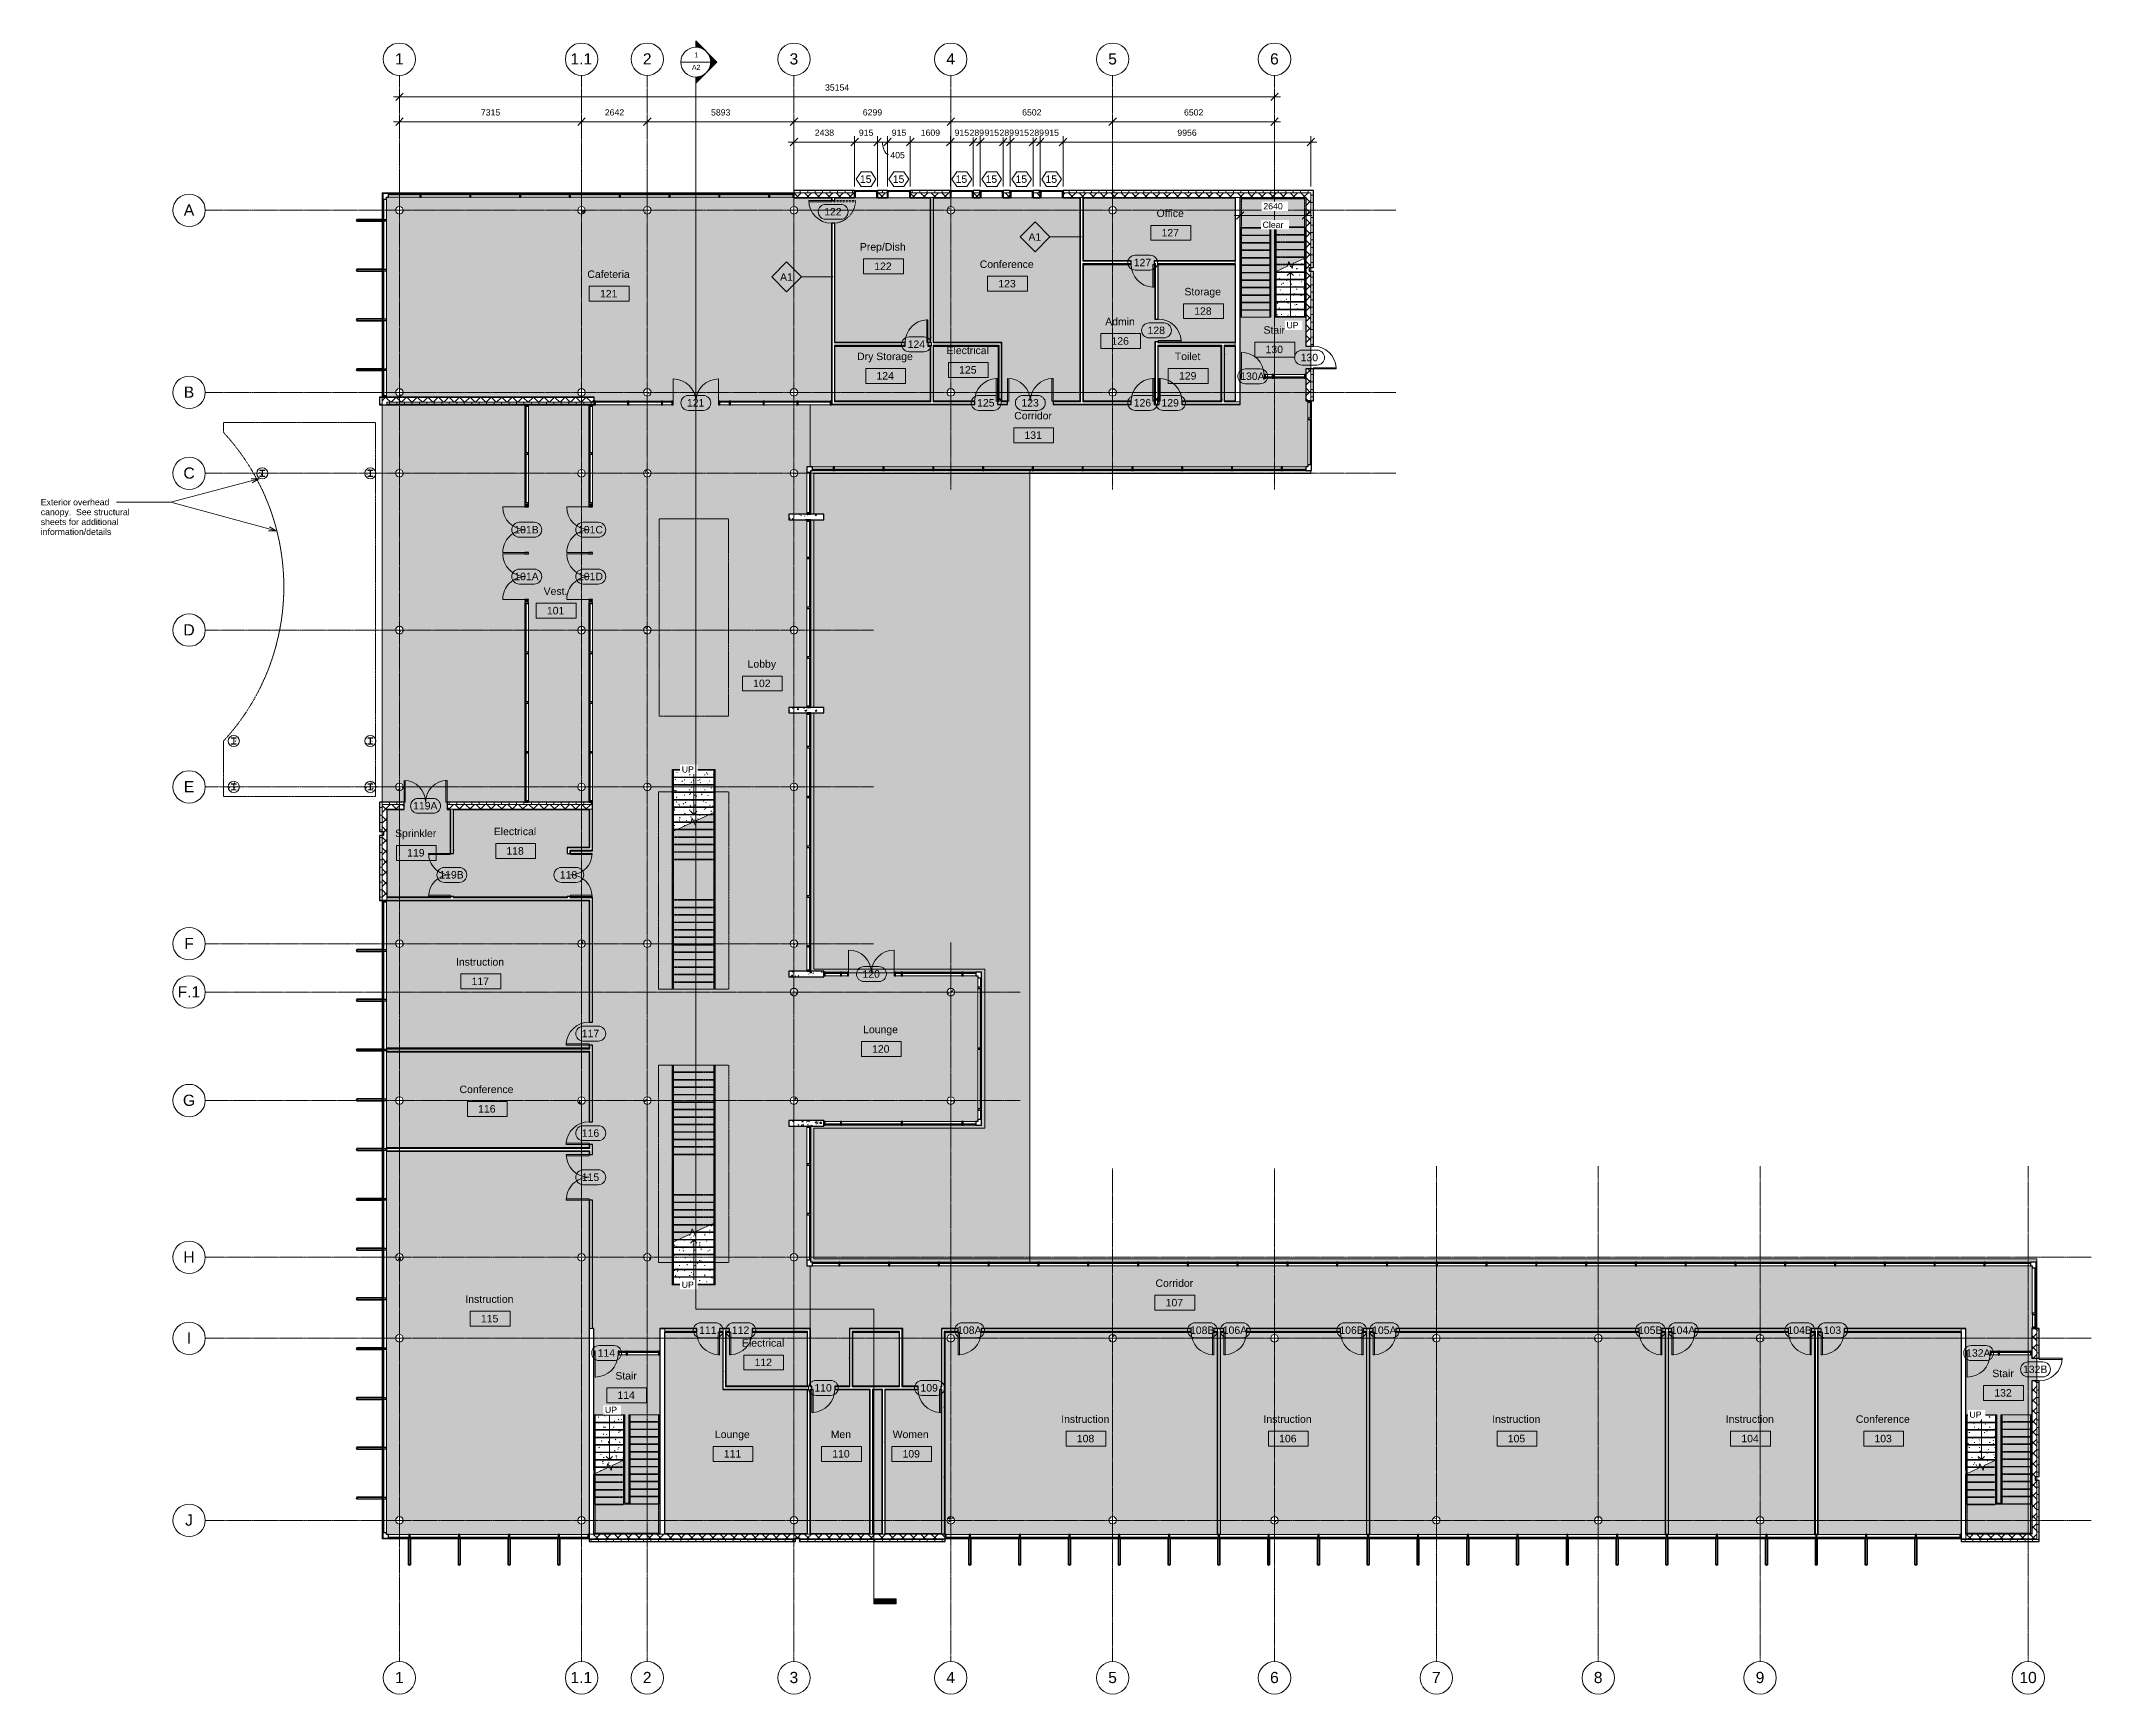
# Model space of a CAD drawing. Header units: millimetres. Extents: x -23600 to 58751, y -29611 to 36794.
import ezdxf

# ---------------------------------------------------------------- set-up
doc = ezdxf.new("R2010")
doc.units = ezdxf.units.MM
for name, pattern in [('Dash', [6.35, 3.175, -3.175]), ('Grid Line', [22.225, 12.7, -3.175, 3.175, -3.175]), ('Overhead', [3.96875, 2.38125, -1.5875])]:
    doc.linetypes.add(name, pattern=pattern)
for name, color, linetype, lineweight in [('A-ANNO-DIMS', 211, 'Continuous', 9), ('A-ANNO-DIMS-100', 211, 'Continuous', 9), ('A-AREA', 32, 'Continuous', 9), ('A-AREA-IDEN', 2, 'Continuous', 9), ('A-DOOR', 31, 'Continuous', 9), ('A-DOOR-IDEN', 31, 'Continuous', 9), ('A-FLOR', 192, 'Continuous', 9), ('A-FLOR-HRAL', 11, 'Continuous', 9), ('A-FLOR-HRAL-MBND', 5, 'Overhead', 9), ('A-FLOR-OVHD', 1, 'Overhead', 9), ('A-FLOR-PATT', 8, 'Continuous', 9), ('A-GENM', 13, 'Continuous', 9), ('A-GLAZ', 151, 'Continuous', 9), ('A-GLAZ-CURT', 52, 'Continuous', 9), ('A-GLAZ-CWMG', 51, 'Continuous', 9), ('A-GLAZ-IDEN', 152, 'Continuous', 9), ('A-WALL', 113, 'Continuous', 9), ('A-WALL-IDEN', 211, 'Continuous', 9), ('A-WALL-PATT', 111, 'Continuous', 25), ('G-ANNO-SYMB', 111, 'Continuous', 9), ('G-ANNO-TEXT', 231, 'Continuous', 9), ('I-WALL', 2, 'Continuous', 9), ('S-COLS', 52, 'Continuous', 9), ('S-GRID', 1, 'Continuous', 9), ('S-GRID-IDEN', 1, 'Continuous', 9), ('S-STRS', 31, 'Continuous', 9), ('S-STRS-ANNO', 31, 'Continuous', 9), ('S-STRS-IDEN', 31, 'Continuous', 9), ('S-STRS-MBND', 31, 'Overhead', 9)]:
    doc.layers.add(name, color=color, linetype=linetype, lineweight=lineweight)
doc.styles.add('Arial', font='arial.ttf', dxfattribs={"height": 250})
doc.styles.add('Arial_1', font='arial.ttf', dxfattribs={"height": 450})
doc.styles.add('Arial_2', font='arial.ttf', dxfattribs={"height": 200})
doc.styles.add('Arial_3', font='arial.ttf', dxfattribs={"height": 300})
doc.dimstyles.new('Diagonal_-_2_5mm_Arial', dxfattribs={"dimscale": 304.8, "dimtxt": 255.06485, "dimasz": 0.984252, "dimexe": 0.787402, "dimexo": 0.492126, "dimgap": 0.574147, "dimtad": 1, "dimdec": 0, "dimzin": 0, "dimdsep": 46, "dimtxsty": 'Arial', "dimblk1": 'OBLIQUE', "dimblk2": 'OBLIQUE', "dimsah": 1, "dimcen": 0.09, "dimdle": 0.787402, "dimazin": 0, "dimtfac": 1, "dimtdec": 4, "dimtix": 1, "dimtmove": 0, "dimatfit": 3, "dimfxl": 1, "dimtvp": 1, "dimtfill": 1, "dimtolj": 1, "dimtzin": 0, "dimarcsym": 2})
doc.dimstyles.new('Diagonal_-_2_5mm_Arial_1', dxfattribs={"dimscale": 304.8, "dimtxt": 255.06485, "dimasz": 0.984252, "dimexe": 0.787402, "dimexo": 0.492126, "dimgap": 0.574147, "dimtad": 1, "dimdec": 0, "dimzin": 0, "dimdsep": 46, "dimtxsty": 'Arial', "dimblk1": 'OBLIQUE', "dimblk2": 'OBLIQUE', "dimsah": 1, "dimcen": 0.09, "dimdle": 0.787402, "dimazin": 0, "dimtfac": 1, "dimtdec": 4, "dimtix": 1, "dimtmove": 1, "dimatfit": 3, "dimfxl": 1, "dimtvp": 1, "dimtfill": 1, "dimtolj": 1, "dimtzin": 0, "dimarcsym": 2})
pattern_1 = [(0, (0, 0), (0, 300), []), (90, (0, 0), (-300, 2e-14), [])]
pattern_2 = [(0, (0, 0), (812.8, 203.2), [33.528, -576.072, 33.528, -576.072, -3251.2]), (0, (0, 0), (812.8, 203.2), [-1219.2, 33.528, -1185.672, 33.528, -576.072, -1422.4]), (0, (0, 0), (812.8, 203.2), [-3048, 33.528, -372.872, 33.528, -982.472]), (120, (304.8, 101.6), (-582.37636, 602.30545), [33.528, -576.072, 33.528, -576.072, -3251.2]), (120, (304.8, 101.6), (-582.37636, 602.30545), [-1219.2, 33.528, -1185.672, 33.528, -576.072, -1422.4]), (120, (304.8, 101.6), (-582.37636, 602.30545), [-3048, 33.528, -372.872, 33.528, -982.472]), (240, (406.4, 508), (-230.42364, -805.50545), [33.528, -576.072, 33.528, -576.072, -3251.2]), (240, (406.4, 508), (-230.42364, -805.50545), [-1219.2, 33.528, -1185.672, 33.528, -576.072, -1422.4]), (240, (406.4, 508), (-230.42364, -805.50545), [-3048, 33.528, -372.872, 33.528, -982.472])]
pattern_3 = [(45, (0, 0), (-212.132, 212.132), []), (135, (0, 0), (-212.132, -212.132), [])]
pattern_4 = [(50, (0, 0), (728.737, -63.756), [76.2, -838.2]), (355, (0, 0), (-140.972, 764.228), [60.96, -670.56]), (100.451, (60.7, -5.3), (587.77, 700.467), [64.76, -712.36]), (46.184, (0, 203.2), (1084.316, -168.17), [114.3, -1257.3]), (96.636, (90.4, 189.2), (949.61, 989.71), [97.14, -1068.54]), (351.184, (0, 203.2), (949.62, 989.7), [91.44, -1005.84]), (21, (101.6, 152.4), (606.458, -409.06), [76.2, -838.2]), (326, (101.6, 152.4), (247.208, 736.753), [60.96, -670.56]), (71.451, (152.14, 118.3), (853.668, 327.685), [64.76, -712.36]), (37.5, (0, 0), (12.3547, 338.22), [33.528, -628.904, 33.528, -647.192, -673.1]), (37.5, (0, 0), (12.3547, 338.22), [-1343.152, 33.528, -639.572]), (7.5, (0, 0), (267.279, 400.722), [33.528, -354.584, 33.528, -613.664, -256.54]), (7.5, (0, 0), (267.279, 400.722), [-1035.304, 33.528, -223.012]), (327.5, (-226.57, 0), (542.3633, -22.9153), [33.528, -220.472, 33.528, -758.952, -1051.56]), (327.5, (-226.57, 0), (542.3633, -22.9153), [-1046.48, 33.528, -1018.032]), (317.5, (-328.17, 0), (592.517, 101.707), [33.528, -296.672, 33.528, -492.76, -746.76]), (317.5, (-328.17, 0), (592.517, 101.707), [-856.488, 33.528, -713.232])]

msp = doc.modelspace()

# ---------------------------------------------------------------- texts
at = {"layer": 'A-AREA-IDEN', "char_height": 300, "attachment_point": 1, "style": 'Arial_3'}
for s, insert, width in [('Office', (21214.8, 30023.9), 1346.835), ('127', (21415.2, 29242.3), 865.822), ('Prep/Dish', (9295.6, 28676.3), 2260.759), ('Cafeteria', (-1652.4, 27575.5), 2092.404), ('122', (9873.1, 27894.8), 865.822), ('Conference', (14110.8, 27976.8), 2669.619), ('123', (14857.2, 27195.3), 865.822), ('121', (-1144.5, 26794), 865.822), ('Storage', (22334.4, 26876), 1811.814), ('Admin', (19150.7, 25673.7), 1475.105), ('128', (22726.8, 26094.5), 865.822), ('126', (19404.1, 24892.2), 865.822), ('Dry Storage', (9184.6, 24274.7), 2741.771), ('Electrical', (12778.3, 24515.1), 2084.387), ('Toilet', (21947.3, 24274.7), 1266.666), ('130', (25592.3, 24553), 865.822), ('124', (9960.5, 23493.1), 865.822), ('125', (13283.2, 23733.6), 865.822), ('129', (22114.7, 23493.1), 865.822), ('Corridor', (15497.5, 21891.9), 1851.898), ('131', (15906.5, 21110.4), 865.822), ('Vest.', (-3408.5, 14842.1), 1178.481), ('101', (-3277.6, 14060.6), 865.822), ('Lobby', (4785.9, 11919.8), 1402.953), ('102', (5009.3, 11138.3), 865.822), ('Sprinkler', (-9375.6, 5114.1), 2036.286), ('Electrical', (-5409.3, 5190.7), 2084.387), ('119', (-8890.7, 4332.6), 865.822), ('118', (-4904.4, 4409.2), 865.822), ('Instruction', (-6930.4, -50.1), 2381.012), ('117', (-6303.4, -831.6), 865.822), ('Lounge', (9426.7, -2766.3), 1731.645), ('120', (9785.6, -3547.9), 865.822), ('Conference', (-6787.5, -5171.8), 2669.619), ('116', (-6041.1, -5953.4), 865.822), ('Corridor', (21170.7, -12955.3), 1851.898), ('Instruction', (-6554, -13598.5), 2381.012), ('107', (21579.6, -13736.9), 865.822), ('115', (-5927.1, -14380), 865.822), ('Electrical', (4558.9, -15357.8), 2084.387), ('112', (5063.8, -16139.3), 865.822), ('Stair', (-526.3, -16676.8), 1058.227), ('Stair', (54787.6, -16582), 1058.227), ('132', (54869, -17363.5), 865.822), ('Instruction', (17383.3, -18418.2), 2381.012), ('Instruction', (25510.1, -18418.2), 2381.012), ('Instruction', (34696.8, -18418.2), 2381.012), ('Instruction', (44079.1, -18418.2), 2381.012), ('Conference', (49304.6, -18418.2), 2669.619), ('Lounge', (3472.1, -19030.3), 1731.645), ('Men', (8127.2, -19030.3), 1002.109), ('Women', (10614.4, -19030.3), 1819.831), ('108', (18010.2, -19199.7), 865.822), ('106', (26137, -19199.7), 865.822), ('105', (35323.7, -19199.7), 865.822), ('104', (44706, -19199.7), 865.822), ('103', (50051, -19199.7), 865.822), ('111', (3831, -19811.8), 865.822), ('110', (8185.6, -19811.8), 865.822), ('109', (11009.8, -19811.8), 865.822)]:
    msp.add_mtext(s, dxfattribs=dict(at, insert=insert, width=width))
at = {"layer": 'A-DOOR-IDEN', "char_height": 300, "attachment_point": 1, "style": 'Arial_3'}
for s, insert, width in [('122', (7863.2, 30085.5), 865.822), ('127', (20295.7, 28043), 865.822), ('124', (11213.2, 24762.2), 865.822), ('128', (20853.2, 25319.7), 865.822), ('130', (27001, 24229.3), 865.822), ('130A', (24574.5, 23477.2), 1210.548), ('121', (2347.5, 22409.2), 865.822), ('125', (14005.7, 22409.2), 865.822), ('123', (15783.2, 22409.2), 865.822), ('126', (20295.7, 22409.2), 865.822), ('129', (21410.7, 22409.2), 865.822), ('101B', (-4587.7, 17312.9), 1210.548), ('101C', (-2027.9, 17312.9), 1234.599), ('101A', (-4587.7, 15432.9), 1210.548), ('101D', (-2027.9, 15432.9), 1234.599), ('119A', (-8652.7, 6221.4), 1210.548), ('119B', (-7599.2, 3448.7), 1210.548), ('118', (-2757, 3448.7), 865.822), ('120', (9399, -535.5), 865.822), ('117', (-1875.9, -2928.1), 865.822), ('116', (-1875.9, -6928.1), 865.822), ('115', (-1875.9, -8700.6), 865.822), ('111', (2837.3, -14846.5), 865.822), ('112', (4152.3, -14846.5), 865.822), ('108A', (13202.4, -14846.5), 1210.548), ('108B', (22556.7, -14846.5), 1210.548), ('106A', (23871.7, -14846.5), 1210.548), ('106B', (28556.7, -14846.5), 1210.548), ('105A', (29871.7, -14846.5), 1210.548), ('105B', (40556.7, -14846.5), 1210.548), ('104A', (41871.7, -14846.5), 1210.548), ('104B', (46556.7, -14846.5), 1210.548), ('103', (48014.2, -14846.5), 865.822), ('114', (-1237.7, -15761.5), 865.822), ('132A', (53735.2, -15761.5), 1210.548), ('132B', (56019.2, -16419), 1210.548), ('110', (7467.3, -17161.5), 865.822), ('109', (11729.9, -17161.5), 865.822)]:
    msp.add_mtext(s, dxfattribs=dict(at, insert=insert, width=width))
at = {"layer": 'A-WALL-IDEN', "char_height": 300, "width": 633.333, "attachment_point": 1, "style": 'Arial_3'}
for insert in [(16068.8, 29073.4), (6088.8, 27463.3)]:
    msp.add_mtext('A1', dxfattribs=dict(at, insert=insert))
at = {"layer": 'G-ANNO-SYMB', "char_height": 200, "attachment_point": 1, "style": 'Arial_2'}
for s, insert, width in [('\\fArial|b0|i0|c134|p34|;1', (2644.6, 36334.2), 192.405), ('A2', (2548.6, 35835.3), 424.894)]:
    msp.add_mtext(s, dxfattribs=dict(at, insert=insert, width=width))
at = {"layer": 'G-ANNO-TEXT', "color": 7, "char_height": 250, "attachment_point": 1, "style": 'Arial'}
for s, insert, width in [('Exterior overhead ', (-23610.2, 18391.9), 3439.239), ('sheets for additional ', (-23610.2, 17598.1), 3872.151), ('canopy.  See structural ', (-23610.2, 17995), 4417.298), ('information/details', (-23610.2, 17201.3), 3399.155)]:
    msp.add_mtext(s, dxfattribs=dict(at, insert=insert, width=width))
at = {"layer": 'S-GRID-IDEN', "char_height": 450, "attachment_point": 1, "style": 'Arial_1'}
for s, insert, width in [('\\fArial|b0|i0|c134|p34|;1', (-9380.4, 36299.8), 424.894), ('1.1', (-2330.2, 36299.8), 1066.244), ('\\fArial|b0|i0|c134|p34|;2', (576.4, 36299.8), 424.894), ('\\fArial|b0|i0|c134|p34|;3', (6469.2, 36299.8), 424.894), ('\\fArial|b0|i0|c134|p34|;4', (12768.4, 36299.8), 424.894), ('\\fArial|b0|i0|c134|p34|;5', (19270.8, 36299.8), 424.894), ('\\fArial|b0|i0|c134|p34|;6', (25773.2, 36299.8), 424.894), ('\\fArial|b0|i0|c134|p34|;A', (-17863.6, 30228.8), 513.08), ('\\fArial|b0|i0|c134|p34|;B', (-17863.6, 22913.6), 513.08), ('\\fArial|b0|i0|c134|p34|;C', (-17880.1, 19662.4), 553.164), ('\\fArial|b0|i0|c134|p34|;D', (-17880.1, 13363.2), 553.164), ('\\fArial|b0|i0|c134|p34|;E', (-17863.6, 7064), 513.08), ('\\fArial|b0|i0|c134|p34|;F', (-17847.1, 764.8), 472.996), ('F.1', (-18111.6, -1178.3), 1114.346), ('\\fArial|b0|i0|c134|p34|;G', (-17900.1, -5534.4), 601.266), ('\\fArial|b0|i0|c134|p34|;H', (-17880.1, -11833.6), 553.164), ('\\fArial|b0|i0|c134|p34|;I', (-17741.1, -15084.8), 216.456), ('\\fArial|b0|i0|c134|p34|;J', (-17810.6, -22400), 384.81), ('\\fArial|b0|i0|c134|p34|;1', (-9380.4, -28723.5), 424.894), ('1.1', (-2330.2, -28723.5), 1066.244), ('\\fArial|b0|i0|c134|p34|;2', (576.4, -28723.5), 424.894), ('\\fArial|b0|i0|c134|p34|;3', (6469.2, -28723.5), 424.894), ('\\fArial|b0|i0|c134|p34|;4', (12768.4, -28723.5), 424.894), ('\\fArial|b0|i0|c134|p34|;5', (19270.8, -28723.5), 424.894), ('\\fArial|b0|i0|c134|p34|;6', (25773.2, -28723.5), 424.894), ('\\fArial|b0|i0|c134|p34|;7', (32275.6, -28723.5), 424.894), ('\\fArial|b0|i0|c134|p34|;8', (38778, -28723.5), 424.894), ('\\fArial|b0|i0|c134|p34|;9', (45280.4, -28723.5), 424.894), ('10', (55874.5, -28723.5), 849.789)]:
    msp.add_mtext(s, dxfattribs=dict(at, insert=insert, width=width))

# ---------------------------------------------------------------- blocks, each defined once
blk = doc.blocks.new('M_Concrete-Round-Column - 300mm-141092-01 - Entry Level')
at = {"layer": 'S-COLS'}
h = blk.add_hatch(dxfattribs=at)
h.set_pattern_fill('FP_4', color=256, style=0, pattern_type=2)
h.set_pattern_definition([(230, (-9202, 29993.74), (-728.737, 63.756), [76.2, -838.2]), (175, (-9202, 29993.74), (140.972, -764.228), [60.96, -670.56]), (280.451, (-9262.7, 29999.05), (-587.77, -700.467), [64.76, -712.36]), (226.184, (-9202, 29790.5), (-1084.316, 168.17), [114.3, -1257.3]), (276.636, (-9292.4, 29804.6), (-949.61, -989.71), [97.14, -1068.54]), (171.184, (-9202, 29790.5), (-949.62, -989.7), [91.44, -1005.84]), (201, (-9303.6, 29841.34), (-606.458, 409.06), [76.2, -838.2]), (146, (-9303.6, 29841.34), (-247.208, -736.753), [60.96, -670.56]), (251.451, (-9354.14, 29875.4), (-853.668, -327.685), [64.76, -712.36]), (217.5, (-9202, 29993.74), (-12.3547, -338.2201), [33.528, -628.904, 33.528, -1320.292]), (217.5, (-9202, 29993.74), (-12.3547, -338.2201), [-695.96, -647.192, 33.528, -639.572]), (187.5, (-9202, 29993.74), (-267.279, -400.722), [33.528, -354.584, 33.528, -870.204]), (187.5, (-9202, 29993.74), (-267.279, -400.722), [-421.64, -613.664, 33.528, -223.012]), (147.5, (-8975.43, 29993.74), (-542.3633, 22.9153), [33.528, -220.472, 33.528, -1810.512]), (147.5, (-8975.43, 29993.74), (-542.3633, 22.9153), [-287.528, -758.952, 33.528, -1018.032]), (137.5, (-8873.83, 29993.74), (-592.517, -101.707), [33.528, -296.672, 33.528, -492.76, -746.76]), (137.5, (-8873.83, 29993.74), (-592.517, -101.707), [-856.488, 33.528, -713.232])])
h.paths.add_polyline_path([(-21, 148), (-62, 136), (-98, 113), (-126, 81), (-144, 42), (-150, 0), (-144, -42), (-126, -81), (-98, -113), (-62, -136), (-21, -148), (21, -148), (62, -136), (98, -113), (126, -81), (144, -42), (150, 0), (144, 42), (126, 81), (98, 113), (62, 136), (21, 148)], flags=0)
for start, end in [(360, 180), (180, 360)]:
    blk.add_arc((0, 0), 150, start, end, dxfattribs=at)
blk = doc.blocks.new('M_Concrete-Round-Column - 300mm-V1-01 - Entry Level')
at = {"layer": 'S-COLS'}
h = blk.add_hatch(dxfattribs=at)
h.set_pattern_fill('FP_5', color=256, style=0, pattern_type=2)
h.set_pattern_definition([(230, (-9202, 22678.54), (-728.737, 63.756), [76.2, -838.2]), (175, (-9202, 22678.54), (140.972, -764.228), [60.96, -670.56]), (280.451, (-9262.7, 22683.85), (-587.77, -700.467), [64.76, -712.36]), (226.184, (-9202, 22475.3), (-1084.316, 168.17), [114.3, -1257.3]), (276.636, (-9292.4, 22489.4), (-949.61, -989.71), [97.14, -1068.54]), (171.184, (-9202, 22475.3), (-949.62, -989.7), [91.44, -1005.84]), (201, (-9303.6, 22526.14), (-606.458, 409.06), [76.2, -838.2]), (146, (-9303.6, 22526.14), (-247.208, -736.753), [60.96, -670.56]), (251.451, (-9354.14, 22560.2), (-853.668, -327.685), [64.76, -712.36]), (217.5, (-9202, 22678.54), (-12.3547, -338.22), [33.528, -628.904, 33.528, -1320.292]), (217.5, (-9202, 22678.54), (-12.3547, -338.22), [-695.96, -647.192, 33.528, -639.572]), (187.5, (-9202, 22678.54), (-267.279, -400.722), [33.528, -354.584, 33.528, -870.204]), (187.5, (-9202, 22678.54), (-267.279, -400.722), [-421.64, -613.664, 33.528, -223.012]), (147.5, (-8975.43, 22678.54), (-542.3633, 22.9153), [33.528, -220.472, 33.528, -1810.512]), (147.5, (-8975.43, 22678.54), (-542.3633, 22.9153), [-287.528, -758.952, 33.528, -1018.032]), (137.5, (-8873.83, 22678.54), (-592.517, -101.707), [33.528, -296.672, 33.528, -492.76, -746.76]), (137.5, (-8873.83, 22678.54), (-592.517, -101.707), [-856.488, 33.528, -713.232])])
h.paths.add_polyline_path([(-3, 148), (-21, 148), (-62, 136), (-98, 113), (-126, 81), (-144, 42), (-150, 0), (-144, -42), (-126, -81), (-98, -113), (-62, -136), (-21, -148), (21, -148), (62, -136), (98, -113), (126, -81), (144, -42), (150, 0), (144, 42), (126, 81), (98, 113), (62, 136), (21, 148)], flags=0)
for start, end in [(360, 180), (180, 360)]:
    blk.add_arc((0, 0), 150, start, end, dxfattribs=at)
blk = doc.blocks.new('M_Concrete-Round-Column - 300mm-V2-01 - Entry Level')
at = {"layer": 'S-COLS'}
h = blk.add_hatch(dxfattribs=at)
h.set_pattern_fill('FP_6', color=256, style=0, pattern_type=2)
h.set_pattern_definition([(230, (-9202, 19427.34), (-728.737, 63.756), [76.2, -838.2]), (175, (-9202, 19427.34), (140.972, -764.228), [60.96, -670.56]), (280.451, (-9262.7, 19432.65), (-587.77, -700.467), [64.76, -712.36]), (226.184, (-9202, 19224.1), (-1084.316, 168.17), [114.3, -1257.3]), (276.636, (-9292.4, 19238.2), (-949.61, -989.71), [97.14, -1068.54]), (171.184, (-9202, 19224.1), (-949.62, -989.7), [91.44, -1005.84]), (201, (-9303.6, 19274.94), (-606.458, 409.06), [76.2, -838.2]), (146, (-9303.6, 19274.94), (-247.208, -736.753), [60.96, -670.56]), (251.451, (-9354.14, 19309), (-853.668, -327.685), [64.76, -712.36]), (217.5, (-9202, 19427.34), (-12.3547, -338.22), [33.528, -628.904, 33.528, -1320.292]), (217.5, (-9202, 19427.34), (-12.3547, -338.22), [-695.96, -647.192, 33.528, -639.572]), (187.5, (-9202, 19427.34), (-267.279, -400.722), [33.528, -354.584, 33.528, -870.204]), (187.5, (-9202, 19427.34), (-267.279, -400.722), [-421.64, -613.664, 33.528, -223.012]), (147.5, (-8975.43, 19427.34), (-542.3633, 22.9153), [33.528, -220.472, 33.528, -1810.512]), (147.5, (-8975.43, 19427.34), (-542.3633, 22.9153), [-287.528, -758.952, 33.528, -1018.032]), (137.5, (-8873.83, 19427.34), (-592.517, -101.707), [33.528, -296.672, 33.528, -492.76, -746.76]), (137.5, (-8873.83, 19427.34), (-592.517, -101.707), [-856.488, 33.528, -713.232])])
h.paths.add_polyline_path([(-21, 148), (-62, 136), (-98, 113), (-126, 81), (-144, 42), (-150, 0), (-144, -42), (-126, -81), (-98, -113), (-62, -136), (-21, -148), (21, -148), (62, -136), (98, -113), (126, -81), (144, -42), (150, 0), (144, 42), (126, 81), (98, 113), (62, 136), (21, 148)], flags=0)
for start, end in [(360, 180), (180, 360)]:
    blk.add_arc((0, 0), 150, start, end, dxfattribs=at)
blk = doc.blocks.new('M_Concrete-Round-Column - 300mm-V3-01 - Entry Level')
at = {"layer": 'S-COLS'}
h = blk.add_hatch(dxfattribs=at)
h.set_pattern_fill('FP_7', color=256, style=0, pattern_type=2)
h.set_pattern_definition([(230, (-9202, 13128.14), (-728.737, 63.756), [76.2, -838.2]), (175, (-9202, 13128.14), (140.97, -764.228), [60.96, -670.56]), (280.451, (-9262.7, 13133.45), (-587.77, -700.467), [64.76, -712.36]), (226.184, (-9202, 12924.9), (-1084.316, 168.17), [114.3, -1257.3]), (276.636, (-9292.4, 12939), (-949.61, -989.71), [97.14, -1068.54]), (171.184, (-9202, 12924.9), (-949.62, -989.7), [91.44, -1005.84]), (201, (-9303.6, 12975.74), (-606.458, 409.06), [76.2, -838.2]), (146, (-9303.6, 12975.74), (-247.21, -736.753), [60.96, -670.56]), (251.451, (-9354.14, 13009.8), (-853.668, -327.685), [64.76, -712.36]), (217.5, (-9202, 13128.14), (-12.3547, -338.22), [33.528, -628.904, 33.528, -1320.292]), (217.5, (-9202, 13128.14), (-12.3547, -338.22), [-695.96, -647.192, 33.528, -639.572]), (187.5, (-9202, 13128.14), (-267.279, -400.722), [33.528, -354.584, 33.528, -870.204]), (187.5, (-9202, 13128.14), (-267.279, -400.722), [-421.64, -613.664, 33.528, -223.012]), (147.5, (-8975.43, 13128.14), (-542.3633, 22.9153), [33.528, -220.472, 33.528, -1810.512]), (147.5, (-8975.43, 13128.14), (-542.3633, 22.9153), [-287.528, -758.952, 33.528, -1018.032]), (137.5, (-8873.83, 13128.14), (-592.517, -101.707), [33.528, -296.672, 33.528, -492.76, -746.76]), (137.5, (-8873.83, 13128.14), (-592.517, -101.707), [-856.488, 33.528, -713.232])])
h.paths.add_polyline_path([(-21, 148), (-62, 136), (-98, 113), (-126, 81), (-144, 42), (-150, 0), (-144, -42), (-126, -81), (-98, -113), (-62, -136), (-21, -148), (21, -148), (62, -136), (98, -113), (126, -81), (144, -42), (150, 0), (144, 42), (126, 81), (98, 113), (62, 136), (21, 148)], flags=0)
for start, end in [(360, 180), (180, 360)]:
    blk.add_arc((0, 0), 150, start, end, dxfattribs=at)
blk = doc.blocks.new('M_Concrete-Round-Column - 300mm-V4-01 - Entry Level')
at = {"layer": 'S-COLS'}
h = blk.add_hatch(dxfattribs=at)
h.set_pattern_fill('FP_8', color=256, style=0, pattern_type=2)
h.set_pattern_definition([(230, (-9202, 6828.94), (-728.737, 63.756), [76.2, -838.2]), (175, (-9202, 6828.94), (140.97, -764.23), [60.96, -670.56]), (280.451, (-9262.7, 6834.25), (-587.77, -700.467), [64.76, -712.36]), (226.184, (-9202, 6625.7), (-1084.316, 168.17), [114.3, -1257.3]), (276.636, (-9292.4, 6639.8), (-949.61, -989.71), [97.14, -1068.54]), (171.184, (-9202, 6625.7), (-949.62, -989.7), [91.44, -1005.84]), (201, (-9303.6, 6676.54), (-606.458, 409.06), [76.2, -838.2]), (146, (-9303.6, 6676.54), (-247.21, -736.753), [60.96, -670.56]), (251.451, (-9354.14, 6710.6), (-853.67, -327.685), [64.76, -712.36]), (217.5, (-9202, 6828.94), (-12.3547, -338.22), [33.528, -628.904, 33.528, -647.192, -673.1]), (217.5, (-9202, 6828.94), (-12.3547, -338.22), [-1343.152, 33.528, -639.572]), (187.5, (-9202, 6828.94), (-267.279, -400.722), [33.528, -354.584, 33.528, -870.204]), (187.5, (-9202, 6828.94), (-267.279, -400.722), [-421.64, -613.664, 33.528, -223.012]), (147.5, (-8975.43, 6828.94), (-542.3633, 22.9153), [33.528, -220.472, 33.528, -1810.512]), (147.5, (-8975.43, 6828.94), (-542.3633, 22.9153), [-287.528, -758.952, 33.528, -1018.032]), (137.5, (-8873.83, 6828.94), (-592.517, -101.707), [33.528, -296.672, 33.528, -492.76, -746.76]), (137.5, (-8873.83, 6828.94), (-592.517, -101.707), [-856.488, 33.528, -713.232])])
h.paths.add_polyline_path([(-3, 148), (-21, 148), (-62, 136), (-98, 113), (-126, 81), (-144, 42), (-150, 0), (-144, -42), (-126, -81), (-98, -113), (-62, -136), (-21, -148), (21, -148), (62, -136), (98, -113), (126, -81), (144, -42), (150, 0), (144, 42), (126, 81), (98, 113), (62, 136), (21, 148)], flags=0)
for start, end in [(360, 180), (180, 360)]:
    blk.add_arc((0, 0), 150, start, end, dxfattribs=at)
blk = doc.blocks.new('M_Concrete-Round-Column - 300mm-V5-01 - Entry Level')
at = {"layer": 'S-COLS'}
h = blk.add_hatch(dxfattribs=at)
h.set_pattern_fill('FP_9', color=256, style=0, pattern_type=2)
h.set_pattern_definition([(230, (-9202, 529.74), (-728.737, 63.756), [76.2, -838.2]), (175, (-9202, 529.74), (140.97, -764.23), [60.96, -670.56]), (280.451, (-9262.7, 535.05), (-587.77, -700.467), [64.76, -712.36]), (226.184, (-9202, 326.5), (-1084.32, 168.17), [114.3, -1257.3]), (276.636, (-9292.4, 340.6), (-949.61, -989.71), [97.14, -1068.54]), (171.184, (-9202, 326.5), (-949.62, -989.7), [91.44, -1005.84]), (201, (-9303.6, 377.34), (-606.458, 409.06), [76.2, -838.2]), (146, (-9303.6, 377.34), (-247.21, -736.75), [60.96, -670.56]), (251.451, (-9354.14, 411.4), (-853.67, -327.685), [64.76, -712.36]), (217.5, (-9202, 529.74), (-12.355, -338.22), [33.528, -628.904, 33.528, -647.192, -673.1]), (217.5, (-9202, 529.74), (-12.355, -338.22), [-1343.152, 33.528, -639.572]), (187.5, (-9202, 529.74), (-267.279, -400.722), [33.528, -354.584, 33.528, -613.664, -256.54]), (187.5, (-9202, 529.74), (-267.279, -400.722), [-1035.304, 33.528, -223.012]), (147.5, (-8975.43, 529.74), (-542.363, 22.915), [33.528, -220.472, 33.528, -758.952, -1051.56]), (147.5, (-8975.43, 529.74), (-542.363, 22.915), [-1046.48, 33.528, -1018.032]), (137.5, (-8873.83, 529.74), (-592.517, -101.707), [33.528, -296.672, 33.528, -492.76, -746.76]), (137.5, (-8873.83, 529.74), (-592.517, -101.707), [-856.49, 33.53, -713.23])])
h.paths.add_polyline_path([(21, 148), (-21, 148), (-62, 136), (-98, 113), (-126, 81), (-144, 42), (-150, 0), (-144, -42), (-126, -81), (-98, -113), (-62, -136), (-21, -148), (21, -148), (62, -136), (98, -113), (126, -81), (144, -42), (150, 0), (144, 42), (126, 81), (98, 113), (62, 136)], flags=0)
for start, end in [(360, 180), (180, 360)]:
    blk.add_arc((0, 0), 150, start, end, dxfattribs=at)
blk = doc.blocks.new('M_Concrete-Round-Column - 300mm-V6-01 - Entry Level')
at = {"layer": 'S-COLS'}
for start, end in [(360, 180), (180, 360)]:
    blk.add_arc((0, 0), 150, start, end, dxfattribs=at)
blk = doc.blocks.new('M_Concrete-Round-Column - 300mm-V7-01 - Entry Level')
at = {"layer": 'S-COLS'}
h = blk.add_hatch(dxfattribs=at)
h.set_pattern_fill('FP_10', color=256, style=0, pattern_type=2)
h.set_pattern_definition([(230, (-9202, -12068.66), (-728.737, 63.756), [76.2, -838.2]), (175, (-9202, -12068.66), (140.97, -764.228), [60.96, -670.56]), (280.451, (-9262.7, -12063.35), (-587.77, -700.467), [64.76, -712.36]), (226.184, (-9202, -12271.9), (-1084.316, 168.17), [114.3, -1257.3]), (276.636, (-9292.4, -12257.8), (-949.61, -989.71), [97.14, -1068.54]), (171.184, (-9202, -12271.9), (-949.62, -989.7), [91.44, -1005.84]), (201, (-9303.6, -12221.06), (-606.458, 409.06), [76.2, -838.2]), (146, (-9303.6, -12221.06), (-247.21, -736.753), [60.96, -670.56]), (251.451, (-9354.14, -12187), (-853.668, -327.685), [64.76, -712.36]), (217.5, (-9202, -12068.66), (-12.3547, -338.22), [33.528, -628.904, 33.528, -1320.292]), (217.5, (-9202, -12068.66), (-12.3547, -338.22), [-695.96, -647.192, 33.528, -639.572]), (187.5, (-9202, -12068.66), (-267.279, -400.722), [33.528, -354.584, 33.528, -870.204]), (187.5, (-9202, -12068.66), (-267.279, -400.722), [-421.64, -613.664, 33.528, -223.012]), (147.5, (-8975.43, -12068.66), (-542.3633, 22.9153), [33.528, -220.472, 33.528, -1810.512]), (147.5, (-8975.43, -12068.66), (-542.3633, 22.9153), [-287.528, -758.952, 33.528, -1018.032]), (137.5, (-8873.83, -12068.66), (-592.517, -101.707), [33.528, -296.672, 33.528, -1239.52]), (137.5, (-8873.83, -12068.66), (-592.517, -101.707), [-363.728, -492.76, 33.528, -713.232])])
h.paths.add_polyline_path([(-21, 148), (-62, 136), (-98, 113), (-126, 81), (-144, 42), (-150, 0), (-144, -42), (-126, -81), (-98, -113), (-62, -136), (-21, -148), (21, -148), (62, -136), (98, -113), (126, -81), (144, -42), (150, 0), (144, 42), (126, 81), (98, 113), (62, 136), (21, 148)], flags=0)
for start, end in [(360, 180), (180, 360)]:
    blk.add_arc((0, 0), 150, start, end, dxfattribs=at)
blk = doc.blocks.new('M_Concrete-Round-Column - 300mm-V8-01 - Entry Level')
at = {"layer": 'S-COLS'}
for start, end in [(360, 180), (180, 360)]:
    blk.add_arc((0, 0), 150, start, end, dxfattribs=at)
blk = doc.blocks.new('M_Concrete-Round-Column - 300mm-V9-01 - Entry Level')
at = {"layer": 'S-COLS'}
for start, end in [(360, 180), (180, 360)]:
    blk.add_arc((0, 0), 150, start, end, dxfattribs=at)
blk = doc.blocks.new('M_Concrete-Round-Column - 300mm-V10-01 - Entry Level')
at = {"layer": 'S-COLS'}
h = blk.add_hatch(dxfattribs=at)
h.set_pattern_fill('FP_11', color=256, style=0, pattern_type=2)
h.set_pattern_definition([(230, (754.8, 29993.74), (-728.737, 63.756), [76.2, -838.2]), (175, (754.8, 29993.74), (140.972, -764.228), [60.96, -670.56]), (280.451, (694.1, 29999.05), (-587.77, -700.467), [64.76, -712.36]), (226.184, (754.8, 29790.5), (-1084.316, 168.17), [114.3, -1257.3]), (276.636, (664.4, 29804.6), (-949.61, -989.71), [97.14, -1068.54]), (171.184, (754.8, 29790.5), (-949.62, -989.7), [91.44, -1005.84]), (201, (653.2, 29841.34), (-606.458, 409.06), [76.2, -838.2]), (146, (653.2, 29841.34), (-247.208, -736.753), [60.96, -670.56]), (251.451, (602.66, 29875.4), (-853.668, -327.685), [64.76, -712.36]), (217.5, (754.8, 29993.74), (-12.3547, -338.2201), [33.528, -628.904, 33.528, -647.192, -673.1]), (217.5, (754.8, 29993.74), (-12.3547, -338.2201), [-1343.152, 33.528, -639.572]), (187.5, (754.8, 29993.74), (-267.279, -400.722), [33.528, -354.584, 33.528, -613.664, -256.54]), (187.5, (754.8, 29993.74), (-267.279, -400.722), [-1035.304, 33.528, -223.012]), (147.5, (981.37, 29993.74), (-542.3633, 22.9153), [33.528, -220.472, 33.528, -758.952, -1051.56]), (147.5, (981.37, 29993.74), (-542.3633, 22.9153), [-1046.48, 33.528, -1018.032]), (137.5, (1082.97, 29993.74), (-592.517, -101.707), [33.528, -296.672, 33.528, -492.76, -746.76]), (137.5, (1082.97, 29993.74), (-592.517, -101.707), [-856.488, 33.528, -713.232])])
h.paths.add_polyline_path([(-21, 148), (-62, 136), (-98, 113), (-126, 81), (-144, 42), (-150, 0), (-144, -42), (-126, -81), (-98, -113), (-62, -136), (-21, -148), (21, -148), (62, -136), (98, -113), (126, -81), (144, -42), (150, 0), (144, 42), (126, 81), (98, 113), (62, 136), (21, 148)], flags=0)
for start, end in [(360, 180), (180, 360)]:
    blk.add_arc((0, 0), 150, start, end, dxfattribs=at)
blk = doc.blocks.new('M_Concrete-Round-Column - 300mm-V11-01 - Entry Level')
at = {"layer": 'S-COLS'}
h = blk.add_hatch(dxfattribs=at)
h.set_pattern_fill('FP_12', color=256, style=0, pattern_type=2)
h.set_pattern_definition([(230, (754.8, 22678.54), (-728.737, 63.756), [76.2, -838.2]), (175, (754.8, 22678.54), (140.972, -764.228), [60.96, -670.56]), (280.451, (694.1, 22683.85), (-587.77, -700.467), [64.76, -712.36]), (226.184, (754.8, 22475.3), (-1084.316, 168.17), [114.3, -1257.3]), (276.636, (664.4, 22489.4), (-949.61, -989.71), [97.14, -1068.54]), (171.184, (754.8, 22475.3), (-949.62, -989.7), [91.44, -1005.84]), (201, (653.2, 22526.14), (-606.458, 409.06), [76.2, -838.2]), (146, (653.2, 22526.14), (-247.208, -736.753), [60.96, -670.56]), (251.451, (602.66, 22560.2), (-853.668, -327.685), [64.76, -712.36]), (217.5, (754.8, 22678.54), (-12.3547, -338.22), [33.528, -628.904, 33.528, -647.192, -673.1]), (217.5, (754.8, 22678.54), (-12.3547, -338.22), [-1343.152, 33.528, -639.572]), (187.5, (754.8, 22678.54), (-267.279, -400.722), [33.528, -354.584, 33.528, -613.664, -256.54]), (187.5, (754.8, 22678.54), (-267.279, -400.722), [-1035.304, 33.528, -223.012]), (147.5, (981.37, 22678.54), (-542.3633, 22.9153), [33.528, -220.472, 33.528, -758.952, -1051.56]), (147.5, (981.37, 22678.54), (-542.3633, 22.9153), [-1046.48, 33.528, -1018.032]), (137.5, (1082.97, 22678.54), (-592.517, -101.707), [33.528, -296.672, 33.528, -492.76, -746.76]), (137.5, (1082.97, 22678.54), (-592.517, -101.707), [-856.488, 33.528, -713.232])])
h.paths.add_polyline_path([(-21, 148), (-62, 136), (-98, 113), (-126, 81), (-144, 42), (-150, 0), (-144, -42), (-126, -81), (-98, -113), (-62, -136), (-21, -148), (21, -148), (62, -136), (98, -113), (126, -81), (144, -42), (150, 0), (144, 42), (126, 81), (98, 113), (62, 136), (21, 148)], flags=0)
for start, end in [(360, 180), (180, 360)]:
    blk.add_arc((0, 0), 150, start, end, dxfattribs=at)
blk = doc.blocks.new('M_Concrete-Round-Column - 300mm-V12-01 - Entry Level')
at = {"layer": 'S-COLS'}
h = blk.add_hatch(dxfattribs=at)
h.set_pattern_fill('FP_13', color=256, style=0, pattern_type=2)
h.set_pattern_definition([(230, (754.8, 19427.34), (-728.737, 63.756), [76.2, -838.2]), (175, (754.8, 19427.34), (140.972, -764.228), [60.96, -670.56]), (280.451, (694.1, 19432.65), (-587.77, -700.467), [64.76, -712.36]), (226.184, (754.8, 19224.1), (-1084.316, 168.17), [114.3, -1257.3]), (276.636, (664.4, 19238.2), (-949.61, -989.71), [97.14, -1068.54]), (171.184, (754.8, 19224.1), (-949.62, -989.7), [91.44, -1005.84]), (201, (653.2, 19274.94), (-606.458, 409.06), [76.2, -838.2]), (146, (653.2, 19274.94), (-247.208, -736.753), [60.96, -670.56]), (251.451, (602.66, 19309), (-853.668, -327.685), [64.76, -712.36]), (217.5, (754.8, 19427.34), (-12.3547, -338.22), [33.528, -628.904, 33.528, -647.192, -673.1]), (217.5, (754.8, 19427.34), (-12.3547, -338.22), [-1343.152, 33.528, -639.572]), (187.5, (754.8, 19427.34), (-267.279, -400.722), [33.528, -354.584, 33.528, -613.664, -256.54]), (187.5, (754.8, 19427.34), (-267.279, -400.722), [-1035.304, 33.528, -223.012]), (147.5, (981.37, 19427.34), (-542.3633, 22.9153), [33.528, -220.472, 33.528, -758.952, -1051.56]), (147.5, (981.37, 19427.34), (-542.3633, 22.9153), [-1046.48, 33.528, -1018.032]), (137.5, (1082.97, 19427.34), (-592.517, -101.707), [33.528, -296.672, 33.528, -492.76, -746.76]), (137.5, (1082.97, 19427.34), (-592.517, -101.707), [-856.488, 33.528, -713.232])])
h.paths.add_polyline_path([(-21, 148), (-62, 136), (-98, 113), (-126, 81), (-144, 42), (-150, 0), (-144, -42), (-126, -81), (-98, -113), (-62, -136), (-21, -148), (21, -148), (62, -136), (98, -113), (126, -81), (144, -42), (150, 0), (144, 42), (126, 81), (98, 113), (62, 136), (21, 148)], flags=0)
for start, end in [(360, 180), (180, 360)]:
    blk.add_arc((0, 0), 150, start, end, dxfattribs=at)
blk = doc.blocks.new('M_Concrete-Round-Column - 300mm-V13-01 - Entry Level')
at = {"layer": 'S-COLS'}
h = blk.add_hatch(dxfattribs=at)
h.set_pattern_fill('FP_14', color=256, style=0, pattern_type=2)
h.set_pattern_definition([(230, (754.8, 13128.14), (-728.737, 63.756), [76.2, -838.2]), (175, (754.8, 13128.14), (140.97, -764.228), [60.96, -670.56]), (280.451, (694.1, 13133.45), (-587.77, -700.467), [64.76, -712.36]), (226.184, (754.8, 12924.9), (-1084.316, 168.17), [114.3, -1257.3]), (276.636, (664.4, 12939), (-949.61, -989.71), [97.14, -1068.54]), (171.184, (754.8, 12924.9), (-949.62, -989.7), [91.44, -1005.84]), (201, (653.2, 12975.74), (-606.458, 409.06), [76.2, -838.2]), (146, (653.2, 12975.74), (-247.21, -736.753), [60.96, -670.56]), (251.451, (602.66, 13009.8), (-853.67, -327.685), [64.76, -712.36]), (217.5, (754.8, 13128.14), (-12.3547, -338.22), [33.528, -628.904, 33.528, -647.192, -673.1]), (217.5, (754.8, 13128.14), (-12.3547, -338.22), [-1343.152, 33.528, -639.572]), (187.5, (754.8, 13128.14), (-267.279, -400.722), [33.528, -354.584, 33.528, -613.664, -256.54]), (187.5, (754.8, 13128.14), (-267.279, -400.722), [-1035.304, 33.528, -223.012]), (147.5, (981.37, 13128.14), (-542.3633, 22.9153), [33.528, -220.472, 33.528, -758.952, -1051.56]), (147.5, (981.37, 13128.14), (-542.3633, 22.9153), [-1046.48, 33.528, -1018.032]), (137.5, (1082.97, 13128.14), (-592.517, -101.707), [33.528, -296.672, 33.528, -492.76, -746.76]), (137.5, (1082.97, 13128.14), (-592.517, -101.707), [-856.488, 33.528, -713.232])])
h.paths.add_polyline_path([(-21, 148), (-62, 136), (-98, 113), (-126, 81), (-144, 42), (-150, 0), (-144, -42), (-126, -81), (-98, -113), (-62, -136), (-21, -148), (21, -148), (62, -136), (98, -113), (126, -81), (144, -42), (150, 0), (144, 42), (126, 81), (98, 113), (62, 136), (21, 148)], flags=0)
for start, end in [(360, 180), (180, 360)]:
    blk.add_arc((0, 0), 150, start, end, dxfattribs=at)
blk = doc.blocks.new('M_Concrete-Round-Column - 300mm-V14-01 - Entry Level')
at = {"layer": 'S-COLS'}
h = blk.add_hatch(dxfattribs=at)
h.set_pattern_fill('FP_15', color=256, style=0, pattern_type=2)
h.set_pattern_definition([(230, (754.8, 6828.94), (-728.737, 63.756), [76.2, -838.2]), (175, (754.8, 6828.94), (140.97, -764.23), [60.96, -670.56]), (280.451, (694.1, 6834.25), (-587.77, -700.47), [64.76, -712.36]), (226.184, (754.8, 6625.7), (-1084.32, 168.17), [114.3, -1257.3]), (276.636, (664.4, 6639.8), (-949.61, -989.71), [97.14, -1068.54]), (171.184, (754.8, 6625.7), (-949.62, -989.7), [91.44, -1005.84]), (201, (653.2, 6676.54), (-606.46, 409.06), [76.2, -838.2]), (146, (653.2, 6676.54), (-247.21, -736.75), [60.96, -670.56]), (251.451, (602.66, 6710.6), (-853.67, -327.685), [64.76, -712.36]), (217.5, (754.8, 6828.94), (-12.355, -338.22), [33.528, -628.904, 33.528, -647.192, -673.1]), (217.5, (754.8, 6828.94), (-12.355, -338.22), [-1343.152, 33.528, -639.572]), (187.5, (754.8, 6828.94), (-267.279, -400.722), [33.528, -354.584, 33.528, -613.664, -256.54]), (187.5, (754.8, 6828.94), (-267.279, -400.722), [-1035.304, 33.528, -223.012]), (147.5, (981.37, 6828.94), (-542.363, 22.915), [33.528, -220.472, 33.528, -758.952, -1051.56]), (147.5, (981.37, 6828.94), (-542.363, 22.915), [-1046.48, 33.53, -1018.03]), (137.5, (1082.97, 6828.94), (-592.517, -101.707), [33.528, -296.672, 33.528, -492.76, -746.76]), (137.5, (1082.97, 6828.94), (-592.517, -101.707), [-856.49, 33.53, -713.23])])
h.paths.add_polyline_path([(-21, 148), (-62, 136), (-98, 113), (-126, 81), (-144, 42), (-150, 0), (-144, -42), (-126, -81), (-98, -113), (-62, -136), (-21, -148), (21, -148), (62, -136), (98, -113), (126, -81), (144, -42), (150, 0), (144, 42), (126, 81), (98, 113), (62, 136), (21, 148)], flags=0)
for start, end in [(360, 180), (180, 360)]:
    blk.add_arc((0, 0), 150, start, end, dxfattribs=at)
blk = doc.blocks.new('M_Concrete-Round-Column - 300mm-V15-01 - Entry Level')
at = {"layer": 'S-COLS'}
h = blk.add_hatch(dxfattribs=at)
h.set_pattern_fill('FP_16', color=256, style=0, pattern_type=2)
h.set_pattern_definition([(230, (754.8, 529.74), (-728.74, 63.76), [76.2, -838.2]), (175, (754.8, 529.74), (140.97, -764.23), [60.96, -670.56]), (280.45, (694.1, 535.05), (-587.77, -700.47), [64.76, -712.36]), (226.18, (754.8, 326.5), (-1084.3, 168.2), [114.3, -1257.3]), (276.64, (664.4, 340.6), (-949.6, -989.7), [97.14, -1068.54]), (171.18, (754.8, 326.5), (-949.6, -989.7), [91.44, -1005.84]), (201, (653.2, 377.34), (-606.46, 409.06), [76.2, -838.2]), (146, (653.2, 377.34), (-247.2, -736.75), [60.96, -670.56]), (251.45, (602.66, 411.4), (-853.67, -327.7), [64.76, -712.36]), (217.5, (754.8, 529.74), (-12.355, -338.22), [33.53, -628.904, 33.53, -647.19, -673.1]), (217.5, (754.8, 529.74), (-12.355, -338.22), [-1343.15, 33.53, -639.57]), (187.5, (754.8, 529.74), (-267.28, -400.72), [33.53, -354.584, 33.53, -613.664, -256.54]), (187.5, (754.8, 529.74), (-267.28, -400.72), [-1035.3, 33.53, -223.01]), (147.5, (981.37, 529.74), (-542.363, 22.915), [33.53, -220.47, 33.53, -758.95, -1051.56]), (147.5, (981.37, 529.74), (-542.363, 22.915), [-1046.48, 33.53, -1018.03]), (137.5, (1082.97, 529.74), (-592.52, -101.7), [33.53, -296.67, 33.53, -492.76, -746.76]), (137.5, (1082.97, 529.74), (-592.52, -101.7), [-856.49, 33.53, -713.23])])
h.paths.add_polyline_path([(21, 148), (-21, 148), (-62, 136), (-98, 113), (-126, 81), (-144, 42), (-150, 0), (-144, -42), (-126, -81), (-98, -113), (-62, -136), (-21, -148), (21, -148), (62, -136), (98, -113), (126, -81), (144, -42), (150, 0), (144, 42), (126, 81), (98, 113), (62, 136)], flags=0)
for start, end in [(360, 180), (180, 360)]:
    blk.add_arc((0, 0), 150, start, end, dxfattribs=at)
blk = doc.blocks.new('M_Concrete-Round-Column - 300mm-V16-01 - Entry Level')
at = {"layer": 'S-COLS'}
h = blk.add_hatch(dxfattribs=at)
h.set_pattern_fill('FP_17', color=256, style=0, pattern_type=2)
h.set_pattern_definition([(230, (754.8, -5769.46), (-728.737, 63.756), [76.2, -838.2]), (175, (754.8, -5769.46), (140.97, -764.23), [60.96, -670.56]), (280.451, (694.1, -5764.15), (-587.77, -700.47), [64.76, -712.36]), (226.184, (754.8, -5972.7), (-1084.32, 168.17), [114.3, -1257.3]), (276.636, (664.4, -5958.6), (-949.61, -989.71), [97.14, -1068.54]), (171.184, (754.8, -5972.7), (-949.62, -989.7), [91.44, -1005.84]), (201, (653.2, -5921.86), (-606.46, 409.06), [76.2, -838.2]), (146, (653.2, -5921.86), (-247.21, -736.75), [60.96, -670.56]), (251.451, (602.66, -5887.8), (-853.67, -327.685), [64.76, -712.36]), (217.5, (754.8, -5769.46), (-12.355, -338.22), [33.528, -628.904, 33.528, -647.192, -673.1]), (217.5, (754.8, -5769.46), (-12.355, -338.22), [-1343.15, 33.53, -639.57]), (187.5, (754.8, -5769.46), (-267.279, -400.722), [33.528, -354.584, 33.528, -613.664, -256.54]), (187.5, (754.8, -5769.46), (-267.279, -400.722), [-1035.304, 33.53, -223.01]), (147.5, (981.37, -5769.46), (-542.363, 22.915), [33.528, -220.472, 33.528, -758.952, -1051.56]), (147.5, (981.37, -5769.46), (-542.363, 22.915), [-1046.48, 33.53, -1018.03]), (137.5, (1082.97, -5769.46), (-592.517, -101.707), [33.528, -296.672, 33.528, -492.76, -746.76]), (137.5, (1082.97, -5769.46), (-592.517, -101.707), [-856.49, 33.53, -713.23])])
h.paths.add_polyline_path([(-21, 148), (-62, 136), (-98, 113), (-126, 81), (-144, 42), (-150, 0), (-144, -42), (-126, -81), (-98, -113), (-62, -136), (-21, -148), (21, -148), (62, -136), (98, -113), (126, -81), (144, -42), (150, 0), (144, 42), (126, 81), (98, 113), (62, 136), (21, 148)], flags=0)
for start, end in [(360, 180), (180, 360)]:
    blk.add_arc((0, 0), 150, start, end, dxfattribs=at)
blk = doc.blocks.new('M_Concrete-Round-Column - 300mm-V17-01 - Entry Level')
at = {"layer": 'S-COLS'}
h = blk.add_hatch(dxfattribs=at)
h.set_pattern_fill('FP_18', color=256, style=0, pattern_type=2)
h.set_pattern_definition([(230, (754.8, -12068.66), (-728.737, 63.756), [76.2, -838.2]), (175, (754.8, -12068.66), (140.97, -764.228), [60.96, -670.56]), (280.451, (694.1, -12063.35), (-587.77, -700.467), [64.76, -712.36]), (226.184, (754.8, -12271.9), (-1084.316, 168.17), [114.3, -1257.3]), (276.636, (664.4, -12257.8), (-949.61, -989.71), [97.14, -1068.54]), (171.184, (754.8, -12271.9), (-949.62, -989.7), [91.44, -1005.84]), (201, (653.2, -12221.06), (-606.458, 409.06), [76.2, -838.2]), (146, (653.2, -12221.06), (-247.21, -736.753), [60.96, -670.56]), (251.451, (602.66, -12187), (-853.67, -327.685), [64.76, -712.36]), (217.5, (754.8, -12068.66), (-12.3547, -338.22), [33.528, -628.904, 33.528, -647.192, -673.1]), (217.5, (754.8, -12068.66), (-12.3547, -338.22), [-1343.152, 33.528, -639.572]), (187.5, (754.8, -12068.66), (-267.279, -400.722), [33.528, -354.584, 33.528, -870.204]), (187.5, (754.8, -12068.66), (-267.279, -400.722), [-421.64, -613.664, 33.528, -223.012]), (147.5, (981.37, -12068.66), (-542.3633, 22.9153), [33.528, -220.472, 33.528, -1810.512]), (147.5, (981.37, -12068.66), (-542.3633, 22.9153), [-287.528, -758.952, 33.528, -1018.032]), (137.5, (1082.97, -12068.66), (-592.517, -101.707), [33.528, -296.672, 33.528, -492.76, -746.76]), (137.5, (1082.97, -12068.66), (-592.517, -101.707), [-856.488, 33.528, -713.232])])
h.paths.add_polyline_path([(-21, 148), (-62, 136), (-98, 113), (-126, 81), (-144, 42), (-150, 0), (-144, -42), (-126, -81), (-98, -113), (-62, -136), (-21, -148), (21, -148), (62, -136), (98, -113), (126, -81), (144, -42), (150, 0), (144, 42), (126, 81), (98, 113), (62, 136), (21, 148)], flags=0)
for start, end in [(360, 180), (180, 360)]:
    blk.add_arc((0, 0), 150, start, end, dxfattribs=at)
blk = doc.blocks.new('M_Concrete-Round-Column - 300mm-V18-01 - Entry Level')
at = {"layer": 'S-COLS'}
h = blk.add_hatch(dxfattribs=at)
h.set_pattern_fill('FP_19', color=256, style=0, pattern_type=2)
h.set_pattern_definition([(230, (6647.6, 29993.74), (-728.737, 63.756), [76.2, -838.2]), (175, (6647.6, 29993.74), (140.972, -764.228), [60.96, -670.56]), (280.451, (6586.9, 29999.05), (-587.77, -700.467), [64.76, -712.36]), (226.184, (6647.6, 29790.5), (-1084.316, 168.17), [114.3, -1257.3]), (276.636, (6557.2, 29804.6), (-949.61, -989.71), [97.14, -1068.54]), (171.184, (6647.6, 29790.5), (-949.62, -989.7), [91.44, -1005.84]), (201, (6546, 29841.34), (-606.458, 409.06), [76.2, -838.2]), (146, (6546, 29841.34), (-247.208, -736.753), [60.96, -670.56]), (251.451, (6495.46, 29875.4), (-853.668, -327.685), [64.76, -712.36]), (217.5, (6647.6, 29993.74), (-12.3547, -338.2201), [33.528, -628.904, 33.528, -647.192, -673.1]), (217.5, (6647.6, 29993.74), (-12.3547, -338.2201), [-1343.152, 33.528, -639.572]), (187.5, (6647.6, 29993.74), (-267.279, -400.722), [33.528, -354.584, 33.528, -870.204]), (187.5, (6647.6, 29993.74), (-267.279, -400.722), [-421.64, -613.664, 33.528, -223.012]), (147.5, (6874.17, 29993.74), (-542.3633, 22.9153), [33.528, -220.472, 33.528, -1810.512]), (147.5, (6874.17, 29993.74), (-542.3633, 22.9153), [-287.528, -758.952, 33.528, -1018.032]), (137.5, (6975.77, 29993.74), (-592.517, -101.707), [33.528, -296.672, 33.528, -492.76, -746.76]), (137.5, (6975.77, 29993.74), (-592.517, -101.707), [-856.488, 33.528, -713.232])])
h.paths.add_polyline_path([(21, 148), (-21, 148), (-62, 136), (-98, 113), (-126, 81), (-144, 42), (-150, 0), (-144, -42), (-126, -81), (-98, -113), (-62, -136), (-21, -148), (21, -148), (62, -136), (98, -113), (126, -81), (144, -42), (150, 0), (144, 42), (126, 81), (98, 113), (62, 136)], flags=0)
for start, end in [(360, 180), (180, 360)]:
    blk.add_arc((0, 0), 150, start, end, dxfattribs=at)
blk = doc.blocks.new('M_Concrete-Round-Column - 300mm-V19-01 - Entry Level')
at = {"layer": 'S-COLS'}
h = blk.add_hatch(dxfattribs=at)
h.set_pattern_fill('FP_20', color=256, style=0, pattern_type=2)
h.set_pattern_definition([(230, (6647.6, 22678.54), (-728.737, 63.756), [76.2, -838.2]), (175, (6647.6, 22678.54), (140.972, -764.228), [60.96, -670.56]), (280.451, (6586.9, 22683.85), (-587.77, -700.467), [64.76, -712.36]), (226.184, (6647.6, 22475.3), (-1084.316, 168.17), [114.3, -1257.3]), (276.636, (6557.2, 22489.4), (-949.61, -989.71), [97.14, -1068.54]), (171.184, (6647.6, 22475.3), (-949.62, -989.7), [91.44, -1005.84]), (201, (6546, 22526.14), (-606.458, 409.06), [76.2, -838.2]), (146, (6546, 22526.14), (-247.208, -736.753), [60.96, -670.56]), (251.451, (6495.46, 22560.2), (-853.668, -327.685), [64.76, -712.36]), (217.5, (6647.6, 22678.54), (-12.3547, -338.22), [33.528, -628.904, 33.528, -647.192, -673.1]), (217.5, (6647.6, 22678.54), (-12.3547, -338.22), [-1343.152, 33.528, -639.572]), (187.5, (6647.6, 22678.54), (-267.279, -400.722), [33.528, -354.584, 33.528, -870.204]), (187.5, (6647.6, 22678.54), (-267.279, -400.722), [-421.64, -613.664, 33.528, -223.012]), (147.5, (6874.17, 22678.54), (-542.3633, 22.9153), [33.528, -220.472, 33.528, -1810.512]), (147.5, (6874.17, 22678.54), (-542.3633, 22.9153), [-287.528, -758.952, 33.528, -1018.032]), (137.5, (6975.77, 22678.54), (-592.517, -101.707), [33.528, -296.672, 33.528, -492.76, -746.76]), (137.5, (6975.77, 22678.54), (-592.517, -101.707), [-856.488, 33.528, -713.232])])
h.paths.add_polyline_path([(21, 148), (-21, 148), (-62, 136), (-98, 113), (-126, 81), (-144, 42), (-150, 0), (-144, -42), (-126, -81), (-98, -113), (-62, -136), (-21, -148), (21, -148), (62, -136), (98, -113), (126, -81), (144, -42), (150, 0), (144, 42), (126, 81), (98, 113), (62, 136)], flags=0)
for start, end in [(360, 180), (180, 360)]:
    blk.add_arc((0, 0), 150, start, end, dxfattribs=at)
blk = doc.blocks.new('M_Concrete-Round-Column - 300mm-V20-01 - Entry Level')
at = {"layer": 'S-COLS'}
h = blk.add_hatch(dxfattribs=at)
h.set_pattern_fill('FP_21', color=256, style=0, pattern_type=2)
h.set_pattern_definition([(230, (6647.6, 19427.34), (-728.737, 63.756), [76.2, -838.2]), (175, (6647.6, 19427.34), (140.972, -764.228), [60.96, -670.56]), (280.451, (6586.9, 19432.65), (-587.77, -700.467), [64.76, -712.36]), (226.184, (6647.6, 19224.1), (-1084.316, 168.17), [114.3, -1257.3]), (276.636, (6557.2, 19238.2), (-949.61, -989.71), [97.14, -1068.54]), (171.184, (6647.6, 19224.1), (-949.62, -989.7), [91.44, -1005.84]), (201, (6546, 19274.94), (-606.458, 409.06), [76.2, -838.2]), (146, (6546, 19274.94), (-247.208, -736.753), [60.96, -670.56]), (251.451, (6495.46, 19309), (-853.668, -327.685), [64.76, -712.36]), (217.5, (6647.6, 19427.34), (-12.3547, -338.22), [33.528, -628.904, 33.528, -647.192, -673.1]), (217.5, (6647.6, 19427.34), (-12.3547, -338.22), [-1343.152, 33.528, -639.572]), (187.5, (6647.6, 19427.34), (-267.279, -400.722), [33.528, -354.584, 33.528, -870.204]), (187.5, (6647.6, 19427.34), (-267.279, -400.722), [-421.64, -613.664, 33.528, -223.012]), (147.5, (6874.17, 19427.34), (-542.3633, 22.9153), [33.528, -220.472, 33.528, -1810.512]), (147.5, (6874.17, 19427.34), (-542.3633, 22.9153), [-287.528, -758.952, 33.528, -1018.032]), (137.5, (6975.77, 19427.34), (-592.517, -101.707), [33.528, -296.672, 33.528, -492.76, -746.76]), (137.5, (6975.77, 19427.34), (-592.517, -101.707), [-856.488, 33.528, -713.232])])
h.paths.add_polyline_path([(-21, 148), (-62, 136), (-98, 113), (-126, 81), (-144, 42), (-150, 0), (-144, -42), (-126, -81), (-98, -113), (-62, -136), (-21, -148), (21, -148), (62, -136), (98, -113), (126, -81), (144, -42), (150, 0), (144, 42), (126, 81), (98, 113), (62, 136), (21, 148)], flags=0)
for start, end in [(360, 180), (180, 360)]:
    blk.add_arc((0, 0), 150, start, end, dxfattribs=at)
blk = doc.blocks.new('M_Concrete-Round-Column - 300mm-V21-01 - Entry Level')
at = {"layer": 'S-COLS'}
h = blk.add_hatch(dxfattribs=at)
h.set_pattern_fill('FP_22', color=256, style=0, pattern_type=2)
h.set_pattern_definition([(230, (6647.6, 13128.14), (-728.737, 63.756), [76.2, -838.2]), (175, (6647.6, 13128.14), (140.97, -764.228), [60.96, -670.56]), (280.451, (6586.9, 13133.45), (-587.77, -700.467), [64.76, -712.36]), (226.184, (6647.6, 12924.9), (-1084.316, 168.17), [114.3, -1257.3]), (276.636, (6557.2, 12939), (-949.61, -989.71), [97.14, -1068.54]), (171.184, (6647.6, 12924.9), (-949.62, -989.7), [91.44, -1005.84]), (201, (6546, 12975.74), (-606.458, 409.06), [76.2, -838.2]), (146, (6546, 12975.74), (-247.21, -736.753), [60.96, -670.56]), (251.451, (6495.46, 13009.8), (-853.668, -327.685), [64.76, -712.36]), (217.5, (6647.6, 13128.14), (-12.3547, -338.22), [33.528, -628.904, 33.528, -647.192, -673.1]), (217.5, (6647.6, 13128.14), (-12.3547, -338.22), [-1343.152, 33.528, -639.572]), (187.5, (6647.6, 13128.14), (-267.279, -400.722), [33.528, -354.584, 33.528, -870.204]), (187.5, (6647.6, 13128.14), (-267.279, -400.722), [-421.64, -613.664, 33.528, -223.012]), (147.5, (6874.17, 13128.14), (-542.3633, 22.9153), [33.528, -220.472, 33.528, -1810.512]), (147.5, (6874.17, 13128.14), (-542.3633, 22.9153), [-287.528, -758.952, 33.528, -1018.032]), (137.5, (6975.77, 13128.14), (-592.517, -101.707), [33.528, -296.672, 33.528, -492.76, -746.76]), (137.5, (6975.77, 13128.14), (-592.517, -101.707), [-856.488, 33.528, -713.232])])
h.paths.add_polyline_path([(-21, 148), (-62, 136), (-98, 113), (-126, 81), (-144, 42), (-150, 0), (-144, -42), (-126, -81), (-98, -113), (-62, -136), (-21, -148), (21, -148), (62, -136), (98, -113), (126, -81), (144, -42), (150, 0), (144, 42), (126, 81), (98, 113), (62, 136), (21, 148)], flags=0)
for start, end in [(360, 180), (180, 360)]:
    blk.add_arc((0, 0), 150, start, end, dxfattribs=at)
blk = doc.blocks.new('M_Concrete-Round-Column - 300mm-V22-01 - Entry Level')
at = {"layer": 'S-COLS'}
h = blk.add_hatch(dxfattribs=at)
h.set_pattern_fill('FP_23', color=256, style=0, pattern_type=2)
h.set_pattern_definition([(230, (6647.6, 6828.94), (-728.737, 63.756), [76.2, -838.2]), (175, (6647.6, 6828.94), (140.97, -764.23), [60.96, -670.56]), (280.451, (6586.9, 6834.25), (-587.77, -700.467), [64.76, -712.36]), (226.184, (6647.6, 6625.7), (-1084.32, 168.17), [114.3, -1257.3]), (276.636, (6557.2, 6639.8), (-949.61, -989.71), [97.14, -1068.54]), (171.184, (6647.6, 6625.7), (-949.62, -989.7), [91.44, -1005.84]), (201, (6546, 6676.54), (-606.458, 409.06), [76.2, -838.2]), (146, (6546, 6676.54), (-247.21, -736.75), [60.96, -670.56]), (251.451, (6495.46, 6710.6), (-853.67, -327.685), [64.76, -712.36]), (217.5, (6647.6, 6828.94), (-12.355, -338.22), [33.528, -628.904, 33.528, -647.192, -673.1]), (217.5, (6647.6, 6828.94), (-12.355, -338.22), [-1343.152, 33.528, -639.572]), (187.5, (6647.6, 6828.94), (-267.279, -400.722), [33.528, -354.584, 33.528, -613.664, -256.54]), (187.5, (6647.6, 6828.94), (-267.279, -400.722), [-1035.304, 33.528, -223.012]), (147.5, (6874.17, 6828.94), (-542.363, 22.915), [33.528, -220.472, 33.528, -758.952, -1051.56]), (147.5, (6874.17, 6828.94), (-542.363, 22.915), [-1046.48, 33.528, -1018.032]), (137.5, (6975.77, 6828.94), (-592.517, -101.707), [33.528, -296.672, 33.528, -492.76, -746.76]), (137.5, (6975.77, 6828.94), (-592.517, -101.707), [-856.49, 33.53, -713.23])])
h.paths.add_polyline_path([(-21, 148), (-62, 136), (-98, 113), (-126, 81), (-144, 42), (-150, 0), (-144, -42), (-126, -81), (-98, -113), (-62, -136), (-21, -148), (21, -148), (62, -136), (98, -113), (126, -81), (144, -42), (150, 0), (144, 42), (126, 81), (98, 113), (62, 136), (21, 148)], flags=0)
for start, end in [(360, 180), (180, 360)]:
    blk.add_arc((0, 0), 150, start, end, dxfattribs=at)
blk = doc.blocks.new('M_Concrete-Round-Column - 300mm-V23-01 - Entry Level')
at = {"layer": 'S-COLS'}
h = blk.add_hatch(dxfattribs=at)
h.set_pattern_fill('FP_24', color=256, style=0, pattern_type=2)
h.set_pattern_definition([(230, (6647.6, 529.74), (-728.737, 63.756), [76.2, -838.2]), (175, (6647.6, 529.74), (140.97, -764.23), [60.96, -670.56]), (280.451, (6586.9, 535.05), (-587.77, -700.47), [64.76, -712.36]), (226.184, (6647.6, 326.5), (-1084.32, 168.17), [114.3, -1257.3]), (276.636, (6557.2, 340.6), (-949.61, -989.71), [97.14, -1068.54]), (171.184, (6647.6, 326.5), (-949.62, -989.7), [91.44, -1005.84]), (201, (6546, 377.34), (-606.46, 409.06), [76.2, -838.2]), (146, (6546, 377.34), (-247.21, -736.75), [60.96, -670.56]), (251.451, (6495.46, 411.4), (-853.67, -327.685), [64.76, -712.36]), (217.5, (6647.6, 529.74), (-12.355, -338.22), [33.528, -628.904, 33.528, -647.192, -673.1]), (217.5, (6647.6, 529.74), (-12.355, -338.22), [-1343.152, 33.528, -639.572]), (187.5, (6647.6, 529.74), (-267.279, -400.722), [33.528, -354.584, 33.528, -613.664, -256.54]), (187.5, (6647.6, 529.74), (-267.279, -400.722), [-1035.304, 33.528, -223.012]), (147.5, (6874.17, 529.74), (-542.363, 22.915), [33.528, -220.472, 33.528, -758.952, -1051.56]), (147.5, (6874.17, 529.74), (-542.363, 22.915), [-1046.48, 33.53, -1018.03]), (137.5, (6975.77, 529.74), (-592.517, -101.707), [33.528, -296.672, 33.528, -492.76, -746.76]), (137.5, (6975.77, 529.74), (-592.517, -101.707), [-856.49, 33.53, -713.23])])
h.paths.add_polyline_path([(-21, 148), (-62, 136), (-98, 113), (-126, 81), (-144, 42), (-150, 0), (-144, -42), (-126, -81), (-98, -113), (-62, -136), (-21, -148), (21, -148), (62, -136), (98, -113), (126, -81), (144, -42), (150, 0), (144, 42), (126, 81), (98, 113), (62, 136), (21, 148)], flags=0)
for start, end in [(360, 180), (180, 360)]:
    blk.add_arc((0, 0), 150, start, end, dxfattribs=at)
blk = doc.blocks.new('M_Concrete-Round-Column - 300mm-V24-01 - Entry Level')
at = {"layer": 'S-COLS'}
h = blk.add_hatch(dxfattribs=at)
h.set_pattern_fill('FP_25', color=256, style=0, pattern_type=2)
h.set_pattern_definition([(230, (6647.6, -5769.46), (-728.737, 63.756), [76.2, -838.2]), (175, (6647.6, -5769.46), (140.97, -764.23), [60.96, -670.56]), (280.451, (6586.9, -5764.15), (-587.77, -700.467), [64.76, -712.36]), (226.184, (6647.6, -5972.7), (-1084.32, 168.17), [114.3, -1257.3]), (276.636, (6557.2, -5958.6), (-949.61, -989.71), [97.14, -1068.54]), (171.184, (6647.6, -5972.7), (-949.62, -989.7), [91.44, -1005.84]), (201, (6546, -5921.86), (-606.458, 409.06), [76.2, -838.2]), (146, (6546, -5921.86), (-247.21, -736.75), [60.96, -670.56]), (251.451, (6495.46, -5887.8), (-853.67, -327.685), [64.76, -712.36]), (217.5, (6647.6, -5769.46), (-12.355, -338.22), [33.528, -628.904, 33.528, -647.192, -673.1]), (217.5, (6647.6, -5769.46), (-12.355, -338.22), [-1343.152, 33.528, -639.572]), (187.5, (6647.6, -5769.46), (-267.279, -400.722), [33.528, -354.584, 33.528, -870.204]), (187.5, (6647.6, -5769.46), (-267.279, -400.722), [-421.64, -613.664, 33.528, -223.012]), (147.5, (6874.17, -5769.46), (-542.363, 22.915), [33.528, -220.472, 33.528, -1810.512]), (147.5, (6874.17, -5769.46), (-542.363, 22.915), [-287.528, -758.952, 33.528, -1018.032]), (137.5, (6975.77, -5769.46), (-592.517, -101.707), [33.528, -296.672, 33.528, -492.76, -746.76]), (137.5, (6975.77, -5769.46), (-592.517, -101.707), [-856.49, 33.53, -713.23])])
h.paths.add_polyline_path([(-21, 148), (-62, 136), (-98, 113), (-126, 81), (-144, 42), (-150, 0), (-144, -42), (-126, -81), (-98, -113), (-62, -136), (-21, -148), (21, -148), (62, -136), (98, -113), (126, -81), (144, -42), (150, 0), (144, 42), (126, 81), (98, 113), (62, 136), (21, 148)], flags=0)
for start, end in [(360, 180), (180, 360)]:
    blk.add_arc((0, 0), 150, start, end, dxfattribs=at)
blk = doc.blocks.new('M_Concrete-Round-Column - 300mm-V25-01 - Entry Level')
at = {"layer": 'S-COLS'}
for start, end in [(360, 180), (180, 360)]:
    blk.add_arc((0, 0), 150, start, end, dxfattribs=at)
blk = doc.blocks.new('M_Concrete-Round-Column - 300mm-V26-01 - Entry Level')
at = {"layer": 'S-COLS'}
h = blk.add_hatch(dxfattribs=at)
h.set_pattern_fill('FP_26', color=256, style=0, pattern_type=2)
h.set_pattern_definition([(230, (6647.6, -22635.06), (-728.737, 63.756), [76.2, -838.2]), (175, (6647.6, -22635.06), (140.972, -764.228), [60.96, -670.56]), (280.451, (6586.9, -22629.75), (-587.77, -700.467), [64.76, -712.36]), (226.184, (6647.6, -22838.3), (-1084.316, 168.17), [114.3, -1257.3]), (276.636, (6557.2, -22824.2), (-949.61, -989.71), [97.14, -1068.54]), (171.184, (6647.6, -22838.3), (-949.62, -989.7), [91.44, -1005.84]), (201, (6546, -22787.46), (-606.458, 409.06), [76.2, -838.2]), (146, (6546, -22787.46), (-247.208, -736.753), [60.96, -670.56]), (251.451, (6495.46, -22753.4), (-853.668, -327.685), [64.76, -712.36]), (217.5, (6647.6, -22635.06), (-12.3547, -338.22), [33.528, -628.904, 33.528, -1320.292]), (217.5, (6647.6, -22635.06), (-12.3547, -338.22), [-695.96, -647.192, 33.528, -639.572]), (187.5, (6647.6, -22635.06), (-267.279, -400.722), [33.528, -354.584, 33.528, -870.204]), (187.5, (6647.6, -22635.06), (-267.279, -400.722), [-421.64, -613.664, 33.528, -223.012]), (147.5, (6874.17, -22635.06), (-542.3633, 22.9153), [33.528, -220.472, 33.528, -1810.512]), (147.5, (6874.17, -22635.06), (-542.3633, 22.9153), [-287.528, -758.952, 33.528, -1018.032]), (137.5, (6975.77, -22635.06), (-592.517, -101.707), [33.528, -296.672, 33.528, -492.76, -746.76]), (137.5, (6975.77, -22635.06), (-592.517, -101.707), [-856.488, 33.528, -713.232])])
h.paths.add_polyline_path([(-21, 148), (-62, 136), (-98, 113), (-126, 81), (-144, 42), (-150, 0), (-144, -42), (-126, -81), (-98, -113), (-62, -136), (-21, -148), (21, -148), (62, -136), (98, -113), (126, -81), (144, -42), (150, 0), (144, 42), (126, 81), (98, 113), (62, 136), (21, 148)], flags=0)
for start, end in [(360, 180), (180, 360)]:
    blk.add_arc((0, 0), 150, start, end, dxfattribs=at)
blk = doc.blocks.new('M_Concrete-Round-Column - 300mm-V27-01 - Entry Level')
at = {"layer": 'S-COLS'}
h = blk.add_hatch(dxfattribs=at)
h.set_pattern_fill('FP_27', color=256, style=0, pattern_type=2)
h.set_pattern_definition([(230, (6647.6, -1413.36), (-728.737, 63.756), [76.2, -838.2]), (175, (6647.6, -1413.36), (140.97, -764.23), [60.96, -670.56]), (280.451, (6586.9, -1408.05), (-587.77, -700.47), [64.76, -712.36]), (226.184, (6647.6, -1616.6), (-1084.32, 168.17), [114.3, -1257.3]), (276.636, (6557.2, -1602.5), (-949.61, -989.71), [97.14, -1068.54]), (171.184, (6647.6, -1616.6), (-949.62, -989.7), [91.44, -1005.84]), (201, (6546, -1565.76), (-606.46, 409.06), [76.2, -838.2]), (146, (6546, -1565.76), (-247.21, -736.75), [60.96, -670.56]), (251.451, (6495.46, -1531.7), (-853.67, -327.685), [64.76, -712.36]), (217.5, (6647.6, -1413.36), (-12.355, -338.22), [33.528, -628.904, 33.528, -647.192, -673.1]), (217.5, (6647.6, -1413.36), (-12.355, -338.22), [-1343.152, 33.528, -639.572]), (187.5, (6647.6, -1413.36), (-267.279, -400.722), [33.528, -354.584, 33.528, -870.204]), (187.5, (6647.6, -1413.36), (-267.279, -400.722), [-421.64, -613.664, 33.528, -223.012]), (147.5, (6874.17, -1413.36), (-542.363, 22.915), [33.528, -220.472, 33.528, -1810.512]), (147.5, (6874.17, -1413.36), (-542.363, 22.915), [-287.528, -758.952, 33.528, -1018.032]), (137.5, (6975.77, -1413.36), (-592.517, -101.707), [33.528, -296.672, 33.528, -492.76, -746.76]), (137.5, (6975.77, -1413.36), (-592.517, -101.707), [-856.49, 33.53, -713.23])])
h.paths.add_polyline_path([(-21, 148), (-62, 136), (-98, 113), (-126, 81), (-144, 42), (-150, 0), (-144, -42), (-126, -81), (-98, -113), (-62, -136), (-21, -148), (21, -148), (62, -136), (98, -113), (126, -81), (144, -42), (150, 0), (144, 42), (126, 81), (98, 113), (62, 136), (21, 148)], flags=0)
for start, end in [(360, 180), (180, 360)]:
    blk.add_arc((0, 0), 150, start, end, dxfattribs=at)
blk = doc.blocks.new('M_Concrete-Round-Column - 300mm-V28-01 - Entry Level')
at = {"layer": 'S-COLS'}
h = blk.add_hatch(dxfattribs=at)
h.set_pattern_fill('FP_28', color=256, style=0, pattern_type=2)
h.set_pattern_definition([(230, (12946.8, 29993.74), (-728.737, 63.756), [76.2, -838.2]), (175, (12946.8, 29993.74), (140.972, -764.228), [60.96, -670.56]), (280.451, (12886.1, 29999.05), (-587.77, -700.467), [64.76, -712.36]), (226.184, (12946.8, 29790.5), (-1084.316, 168.17), [114.3, -1257.3]), (276.636, (12856.4, 29804.6), (-949.61, -989.71), [97.14, -1068.54]), (171.184, (12946.8, 29790.5), (-949.62, -989.7), [91.44, -1005.84]), (201, (12845.2, 29841.34), (-606.458, 409.061), [76.2, -838.2]), (146, (12845.2, 29841.34), (-247.208, -736.753), [60.96, -670.56]), (251.451, (12794.66, 29875.4), (-853.668, -327.685), [64.76, -712.36]), (217.5, (12946.8, 29993.74), (-12.3547, -338.2201), [33.528, -628.904, 33.528, -1320.292]), (217.5, (12946.8, 29993.74), (-12.3547, -338.2201), [-695.96, -647.192, 33.528, -639.572]), (187.5, (12946.8, 29993.74), (-267.279, -400.722), [33.528, -354.584, 33.528, -870.204]), (187.5, (12946.8, 29993.74), (-267.279, -400.722), [-421.64, -613.664, 33.528, -223.012]), (147.5, (13173.37, 29993.74), (-542.3633, 22.9153), [33.528, -220.472, 33.528, -1810.512]), (147.5, (13173.37, 29993.74), (-542.3633, 22.9153), [-287.528, -758.952, 33.528, -1018.032]), (137.5, (13274.97, 29993.74), (-592.517, -101.707), [33.528, -296.672, 33.528, -492.76, -746.76]), (137.5, (13274.97, 29993.74), (-592.517, -101.707), [-856.488, 33.528, -713.232])])
h.paths.add_polyline_path([(-21, 148), (-62, 136), (-98, 113), (-126, 81), (-144, 42), (-150, 0), (-144, -42), (-126, -81), (-98, -113), (-62, -136), (-21, -148), (21, -148), (62, -136), (98, -113), (126, -81), (144, -42), (150, 0), (144, 42), (126, 81), (98, 113), (62, 136), (21, 148)], flags=0)
for start, end in [(360, 180), (180, 360)]:
    blk.add_arc((0, 0), 150, start, end, dxfattribs=at)
blk = doc.blocks.new('M_Concrete-Round-Column - 300mm-V29-01 - Entry Level')
at = {"layer": 'S-COLS'}
h = blk.add_hatch(dxfattribs=at)
h.set_pattern_fill('FP_29', color=256, style=0, pattern_type=2)
h.set_pattern_definition([(230, (12946.8, 22678.54), (-728.737, 63.756), [76.2, -838.2]), (175, (12946.8, 22678.54), (140.972, -764.228), [60.96, -670.56]), (280.451, (12886.1, 22683.85), (-587.77, -700.467), [64.76, -712.36]), (226.184, (12946.8, 22475.3), (-1084.316, 168.17), [114.3, -1257.3]), (276.636, (12856.4, 22489.4), (-949.61, -989.71), [97.14, -1068.54]), (171.184, (12946.8, 22475.3), (-949.62, -989.7), [91.44, -1005.84]), (201, (12845.2, 22526.14), (-606.458, 409.06), [76.2, -838.2]), (146, (12845.2, 22526.14), (-247.208, -736.753), [60.96, -670.56]), (251.451, (12794.66, 22560.2), (-853.668, -327.685), [64.76, -712.36]), (217.5, (12946.8, 22678.54), (-12.3547, -338.22), [33.528, -628.904, 33.528, -1320.292]), (217.5, (12946.8, 22678.54), (-12.3547, -338.22), [-695.96, -647.192, 33.528, -639.572]), (187.5, (12946.8, 22678.54), (-267.279, -400.722), [33.528, -354.584, 33.528, -870.204]), (187.5, (12946.8, 22678.54), (-267.279, -400.722), [-421.64, -613.664, 33.528, -223.012]), (147.5, (13173.37, 22678.54), (-542.3633, 22.9153), [33.528, -220.472, 33.528, -1810.512]), (147.5, (13173.37, 22678.54), (-542.3633, 22.9153), [-287.528, -758.952, 33.528, -1018.032]), (137.5, (13274.97, 22678.54), (-592.517, -101.707), [33.528, -296.672, 33.528, -492.76, -746.76]), (137.5, (13274.97, 22678.54), (-592.517, -101.707), [-856.488, 33.528, -713.232])])
h.paths.add_polyline_path([(-21, 148), (-62, 136), (-98, 113), (-126, 81), (-144, 42), (-150, 0), (-144, -42), (-126, -81), (-98, -113), (-62, -136), (-21, -148), (21, -148), (62, -136), (98, -113), (126, -81), (144, -42), (150, 0), (144, 42), (126, 81), (98, 113), (62, 136), (21, 148)], flags=0)
for start, end in [(360, 180), (180, 360)]:
    blk.add_arc((0, 0), 150, start, end, dxfattribs=at)
blk = doc.blocks.new('M_Concrete-Round-Column - 300mm-233188-01 - Entry Level')
at = {"layer": 'S-COLS'}
h = blk.add_hatch(dxfattribs=at)
h.set_pattern_fill('FP_30', color=256, style=0, pattern_type=2)
h.set_pattern_definition([(230, (12946.8, -5769.46), (-728.737, 63.756), [76.2, -838.2]), (175, (12946.8, -5769.46), (140.97, -764.228), [60.96, -670.56]), (280.451, (12886.1, -5764.15), (-587.77, -700.467), [64.76, -712.36]), (226.184, (12946.8, -5972.7), (-1084.316, 168.17), [114.3, -1257.3]), (276.636, (12856.4, -5958.6), (-949.61, -989.71), [97.14, -1068.54]), (171.184, (12946.8, -5972.7), (-949.62, -989.7), [91.44, -1005.84]), (201, (12845.2, -5921.86), (-606.458, 409.06), [76.2, -838.2]), (146, (12845.2, -5921.86), (-247.21, -736.753), [60.96, -670.56]), (251.451, (12794.66, -5887.8), (-853.668, -327.685), [64.76, -712.36]), (217.5, (12946.8, -5769.46), (-12.3547, -338.22), [33.528, -628.904, 33.528, -1320.292]), (217.5, (12946.8, -5769.46), (-12.3547, -338.22), [-695.96, -647.192, 33.528, -639.572]), (187.5, (12946.8, -5769.46), (-267.279, -400.722), [33.528, -354.584, 33.528, -870.204]), (187.5, (12946.8, -5769.46), (-267.279, -400.722), [-421.64, -613.664, 33.528, -223.012]), (147.5, (13173.37, -5769.46), (-542.3633, 22.9153), [33.528, -220.472, 33.528, -1810.512]), (147.5, (13173.37, -5769.46), (-542.3633, 22.9153), [-287.528, -758.952, 33.528, -1018.032]), (137.5, (13274.97, -5769.46), (-592.517, -101.707), [33.528, -296.672, 33.528, -492.76, -746.76]), (137.5, (13274.97, -5769.46), (-592.517, -101.707), [-856.488, 33.528, -713.232])])
h.paths.add_polyline_path([(-21, 148), (-62, 136), (-98, 113), (-126, 81), (-144, 42), (-150, 0), (-144, -42), (-126, -81), (-98, -113), (-62, -136), (-21, -148), (21, -148), (62, -136), (98, -113), (126, -81), (144, -42), (150, 0), (144, 42), (126, 81), (98, 113), (62, 136), (21, 148)], flags=0)
for start, end in [(360, 180), (180, 360)]:
    blk.add_arc((0, 0), 150, start, end, dxfattribs=at)
blk = doc.blocks.new('M_Concrete-Round-Column - 300mm-V30-01 - Entry Level')
at = {"layer": 'S-COLS'}
h = blk.add_hatch(dxfattribs=at)
h.set_pattern_fill('FP_31', color=256, style=0, pattern_type=2)
h.set_pattern_definition([(230, (12946.8, -15319.86), (-728.737, 63.756), [76.2, -838.2]), (175, (12946.8, -15319.86), (140.972, -764.228), [60.96, -670.56]), (280.451, (12886.1, -15314.55), (-587.77, -700.467), [64.76, -712.36]), (226.184, (12946.8, -15523.1), (-1084.316, 168.17), [114.3, -1257.3]), (276.636, (12856.4, -15509), (-949.61, -989.71), [97.14, -1068.54]), (171.184, (12946.8, -15523.1), (-949.62, -989.7), [91.44, -1005.84]), (201, (12845.2, -15472.26), (-606.458, 409.06), [76.2, -838.2]), (146, (12845.2, -15472.26), (-247.208, -736.753), [60.96, -670.56]), (251.451, (12794.66, -15438.2), (-853.668, -327.685), [64.76, -712.36]), (217.5, (12946.8, -15319.86), (-12.3547, -338.22), [33.528, -628.904, 33.528, -1320.292]), (217.5, (12946.8, -15319.86), (-12.3547, -338.22), [-695.96, -647.192, 33.528, -639.572]), (187.5, (12946.8, -15319.86), (-267.279, -400.722), [33.528, -354.584, 33.528, -870.204]), (187.5, (12946.8, -15319.86), (-267.279, -400.722), [-421.64, -613.664, 33.528, -223.012]), (147.5, (13173.37, -15319.86), (-542.3633, 22.9153), [33.528, -220.472, 33.528, -1810.512]), (147.5, (13173.37, -15319.86), (-542.3633, 22.9153), [-287.528, -758.952, 33.528, -1018.032]), (137.5, (13274.97, -15319.86), (-592.517, -101.707), [33.528, -296.672, 33.528, -1239.52]), (137.5, (13274.97, -15319.86), (-592.517, -101.707), [-363.728, -492.76, 33.528, -713.232])])
h.paths.add_polyline_path([(-21, 148), (-62, 136), (-98, 113), (-126, 81), (-144, 42), (-150, 0), (-144, -42), (-126, -81), (-98, -113), (-62, -136), (-21, -148), (21, -148), (62, -136), (98, -113), (126, -81), (144, -42), (150, 0), (144, 42), (126, 81), (98, 113), (62, 136), (21, 148)], flags=0)
for start, end in [(360, 180), (180, 360)]:
    blk.add_arc((0, 0), 150, start, end, dxfattribs=at)
blk = doc.blocks.new('M_Concrete-Round-Column - 300mm-V31-01 - Entry Level')
at = {"layer": 'S-COLS'}
h = blk.add_hatch(dxfattribs=at)
h.set_pattern_fill('FP_32', color=256, style=0, pattern_type=2)
h.set_pattern_definition([(230, (12946.8, -22635.06), (-728.737, 63.756), [76.2, -838.2]), (175, (12946.8, -22635.06), (140.972, -764.228), [60.96, -670.56]), (280.451, (12886.1, -22629.75), (-587.77, -700.467), [64.76, -712.36]), (226.184, (12946.8, -22838.3), (-1084.316, 168.17), [114.3, -1257.3]), (276.636, (12856.4, -22824.2), (-949.61, -989.71), [97.14, -1068.54]), (171.184, (12946.8, -22838.3), (-949.62, -989.7), [91.44, -1005.84]), (201, (12845.2, -22787.46), (-606.458, 409.06), [76.2, -838.2]), (146, (12845.2, -22787.46), (-247.208, -736.753), [60.96, -670.56]), (251.451, (12794.66, -22753.4), (-853.668, -327.685), [64.76, -712.36]), (217.5, (12946.8, -22635.06), (-12.3547, -338.22), [33.528, -628.904, 33.528, -1320.292]), (217.5, (12946.8, -22635.06), (-12.3547, -338.22), [-695.96, -647.192, 33.528, -639.572]), (187.5, (12946.8, -22635.06), (-267.279, -400.722), [33.528, -354.584, 33.528, -870.204]), (187.5, (12946.8, -22635.06), (-267.279, -400.722), [-421.64, -613.664, 33.528, -223.012]), (147.5, (13173.37, -22635.06), (-542.3633, 22.9153), [33.528, -220.472, 33.528, -1810.512]), (147.5, (13173.37, -22635.06), (-542.3633, 22.9153), [-287.528, -758.952, 33.528, -1018.032]), (137.5, (13274.97, -22635.06), (-592.517, -101.707), [33.528, -296.672, 33.528, -1239.52]), (137.5, (13274.97, -22635.06), (-592.517, -101.707), [-363.728, -492.76, 33.528, -713.232])])
h.paths.add_polyline_path([(-21, 148), (-62, 136), (-98, 113), (-126, 81), (-144, 42), (-150, 0), (-144, -42), (-126, -81), (-98, -113), (-62, -136), (-21, -148), (21, -148), (62, -136), (98, -113), (126, -81), (144, -42), (150, 0), (144, 42), (126, 81), (98, 113), (62, 136), (21, 148)], flags=0)
for start, end in [(360, 180), (180, 360)]:
    blk.add_arc((0, 0), 150, start, end, dxfattribs=at)
blk = doc.blocks.new('M_Concrete-Round-Column - 300mm-233189-01 - Entry Level')
at = {"layer": 'S-COLS'}
h = blk.add_hatch(dxfattribs=at)
h.set_pattern_fill('FP_33', color=256, style=0, pattern_type=2)
h.set_pattern_definition([(230, (12946.8, -1413.36), (-728.737, 63.756), [76.2, -838.2]), (175, (12946.8, -1413.36), (140.97, -764.228), [60.96, -670.56]), (280.451, (12886.1, -1408.05), (-587.77, -700.467), [64.76, -712.36]), (226.184, (12946.8, -1616.6), (-1084.316, 168.17), [114.3, -1257.3]), (276.636, (12856.4, -1602.5), (-949.61, -989.71), [97.14, -1068.54]), (171.184, (12946.8, -1616.6), (-949.62, -989.7), [91.44, -1005.84]), (201, (12845.2, -1565.76), (-606.458, 409.06), [76.2, -838.2]), (146, (12845.2, -1565.76), (-247.21, -736.753), [60.96, -670.56]), (251.451, (12794.66, -1531.7), (-853.67, -327.685), [64.76, -712.36]), (217.5, (12946.8, -1413.36), (-12.3547, -338.22), [33.528, -628.904, 33.528, -1320.292]), (217.5, (12946.8, -1413.36), (-12.3547, -338.22), [-695.96, -647.192, 33.528, -639.572]), (187.5, (12946.8, -1413.36), (-267.279, -400.722), [33.528, -354.584, 33.528, -870.204]), (187.5, (12946.8, -1413.36), (-267.279, -400.722), [-421.64, -613.664, 33.528, -223.012]), (147.5, (13173.37, -1413.36), (-542.3633, 22.9153), [33.528, -220.472, 33.528, -1810.512]), (147.5, (13173.37, -1413.36), (-542.3633, 22.9153), [-287.528, -758.952, 33.528, -1018.032]), (137.5, (13274.97, -1413.36), (-592.517, -101.707), [33.528, -296.672, 33.528, -492.76, -746.76]), (137.5, (13274.97, -1413.36), (-592.517, -101.707), [-856.488, 33.528, -713.232])])
h.paths.add_polyline_path([(-21, 148), (-62, 136), (-98, 113), (-126, 81), (-144, 42), (-150, 0), (-144, -42), (-126, -81), (-98, -113), (-62, -136), (-21, -148), (21, -148), (62, -136), (98, -113), (126, -81), (144, -42), (150, 0), (144, 42), (126, 81), (98, 113), (62, 136), (21, 148)], flags=0)
for start, end in [(360, 180), (180, 360)]:
    blk.add_arc((0, 0), 150, start, end, dxfattribs=at)
blk = doc.blocks.new('M_Concrete-Round-Column - 300mm-V32-01 - Entry Level')
at = {"layer": 'S-COLS'}
for start, end in [(360, 180), (180, 360)]:
    blk.add_arc((0, 0), 150, start, end, dxfattribs=at)
blk = doc.blocks.new('M_Concrete-Round-Column - 300mm-V33-01 - Entry Level')
at = {"layer": 'S-COLS'}
h = blk.add_hatch(dxfattribs=at)
h.set_pattern_fill('FP_34', color=256, style=0, pattern_type=2)
h.set_pattern_definition([(230, (19449.2, 22678.54), (-728.737, 63.756), [76.2, -838.2]), (175, (19449.2, 22678.54), (140.972, -764.228), [60.96, -670.56]), (280.451, (19388.5, 22683.85), (-587.77, -700.467), [64.76, -712.36]), (226.184, (19449.2, 22475.3), (-1084.316, 168.17), [114.3, -1257.3]), (276.636, (19358.8, 22489.4), (-949.61, -989.71), [97.14, -1068.54]), (171.184, (19449.2, 22475.3), (-949.62, -989.7), [91.44, -1005.84]), (201, (19347.6, 22526.14), (-606.458, 409.06), [76.2, -838.2]), (146, (19347.6, 22526.14), (-247.208, -736.753), [60.96, -670.56]), (251.451, (19297.06, 22560.2), (-853.668, -327.685), [64.76, -712.36]), (217.5, (19449.2, 22678.54), (-12.3547, -338.2201), [33.528, -628.904, 33.528, -1320.292]), (217.5, (19449.2, 22678.54), (-12.3547, -338.2201), [-695.96, -647.192, 33.528, -639.572]), (187.5, (19449.2, 22678.54), (-267.279, -400.722), [33.528, -354.584, 33.528, -870.204]), (187.5, (19449.2, 22678.54), (-267.279, -400.722), [-421.64, -613.664, 33.528, -223.012]), (147.5, (19675.77, 22678.54), (-542.3633, 22.9153), [33.528, -220.472, 33.528, -1810.512]), (147.5, (19675.77, 22678.54), (-542.3633, 22.9153), [-287.528, -758.952, 33.528, -1018.032]), (137.5, (19777.37, 22678.54), (-592.517, -101.707), [33.528, -296.672, 33.528, -492.76, -746.76]), (137.5, (19777.37, 22678.54), (-592.517, -101.707), [-856.488, 33.528, -713.232])])
h.paths.add_polyline_path([(-21, 148), (-62, 136), (-98, 113), (-126, 81), (-144, 42), (-150, 0), (-144, -42), (-126, -81), (-98, -113), (-62, -136), (-21, -148), (21, -148), (62, -136), (98, -113), (126, -81), (144, -42), (150, 0), (144, 42), (126, 81), (98, 113), (62, 136), (21, 148)], flags=0)
for start, end in [(360, 180), (180, 360)]:
    blk.add_arc((0, 0), 150, start, end, dxfattribs=at)
blk = doc.blocks.new('M_Concrete-Round-Column - 300mm-V34-01 - Entry Level')
at = {"layer": 'S-COLS'}
h = blk.add_hatch(dxfattribs=at)
h.set_pattern_fill('FP_35', color=256, style=0, pattern_type=2)
h.set_pattern_definition([(230, (19449.2, -15319.86), (-728.737, 63.756), [76.2, -838.2]), (175, (19449.2, -15319.86), (140.972, -764.228), [60.96, -670.56]), (280.451, (19388.5, -15314.55), (-587.77, -700.467), [64.76, -712.36]), (226.184, (19449.2, -15523.1), (-1084.316, 168.17), [114.3, -1257.3]), (276.636, (19358.8, -15509), (-949.61, -989.71), [97.14, -1068.54]), (171.184, (19449.2, -15523.1), (-949.62, -989.7), [91.44, -1005.84]), (201, (19347.6, -15472.26), (-606.458, 409.06), [76.2, -838.2]), (146, (19347.6, -15472.26), (-247.208, -736.753), [60.96, -670.56]), (251.451, (19297.06, -15438.2), (-853.668, -327.685), [64.76, -712.36]), (217.5, (19449.2, -15319.86), (-12.3547, -338.22), [33.528, -628.904, 33.528, -1320.292]), (217.5, (19449.2, -15319.86), (-12.3547, -338.22), [-695.96, -647.192, 33.528, -639.572]), (187.5, (19449.2, -15319.86), (-267.279, -400.722), [33.528, -354.584, 33.528, -870.204]), (187.5, (19449.2, -15319.86), (-267.279, -400.722), [-421.64, -613.664, 33.528, -223.012]), (147.5, (19675.77, -15319.86), (-542.3633, 22.9153), [33.528, -220.472, 33.528, -1810.512]), (147.5, (19675.77, -15319.86), (-542.3633, 22.9153), [-287.528, -758.952, 33.528, -1018.032]), (137.5, (19777.37, -15319.86), (-592.517, -101.707), [33.528, -296.672, 33.528, -1239.52]), (137.5, (19777.37, -15319.86), (-592.517, -101.707), [-363.728, -492.76, 33.528, -713.232])])
h.paths.add_polyline_path([(-21, 148), (-62, 136), (-98, 113), (-126, 81), (-144, 42), (-150, 0), (-144, -42), (-126, -81), (-98, -113), (-62, -136), (-21, -148), (21, -148), (62, -136), (98, -113), (126, -81), (144, -42), (150, 0), (144, 42), (126, 81), (98, 113), (62, 136), (21, 148)], flags=0)
for start, end in [(360, 180), (180, 360)]:
    blk.add_arc((0, 0), 150, start, end, dxfattribs=at)
blk = doc.blocks.new('M_Concrete-Round-Column - 300mm-V35-01 - Entry Level')
at = {"layer": 'S-COLS'}
h = blk.add_hatch(dxfattribs=at)
h.set_pattern_fill('FP_36', color=256, style=0, pattern_type=2)
h.set_pattern_definition([(230, (19449.2, -22635.06), (-728.737, 63.756), [76.2, -838.2]), (175, (19449.2, -22635.06), (140.972, -764.228), [60.96, -670.56]), (280.451, (19388.5, -22629.75), (-587.77, -700.467), [64.76, -712.36]), (226.184, (19449.2, -22838.3), (-1084.316, 168.17), [114.3, -1257.3]), (276.636, (19358.8, -22824.2), (-949.61, -989.71), [97.14, -1068.54]), (171.184, (19449.2, -22838.3), (-949.62, -989.7), [91.44, -1005.84]), (201, (19347.6, -22787.46), (-606.458, 409.06), [76.2, -838.2]), (146, (19347.6, -22787.46), (-247.208, -736.753), [60.96, -670.56]), (251.451, (19297.06, -22753.4), (-853.668, -327.685), [64.76, -712.36]), (217.5, (19449.2, -22635.06), (-12.3547, -338.2201), [33.528, -628.904, 33.528, -1320.292]), (217.5, (19449.2, -22635.06), (-12.3547, -338.2201), [-695.96, -647.192, 33.528, -639.572]), (187.5, (19449.2, -22635.06), (-267.279, -400.722), [33.528, -354.584, 33.528, -870.204]), (187.5, (19449.2, -22635.06), (-267.279, -400.722), [-421.64, -613.664, 33.528, -223.012]), (147.5, (19675.77, -22635.06), (-542.3633, 22.9153), [33.528, -220.472, 33.528, -1810.512]), (147.5, (19675.77, -22635.06), (-542.3633, 22.9153), [-287.528, -758.952, 33.528, -1018.032]), (137.5, (19777.37, -22635.06), (-592.517, -101.707), [33.528, -296.672, 33.528, -1239.52]), (137.5, (19777.37, -22635.06), (-592.517, -101.707), [-363.728, -492.76, 33.528, -713.232])])
h.paths.add_polyline_path([(-21, 148), (-62, 136), (-98, 113), (-126, 81), (-144, 42), (-150, 0), (-144, -42), (-126, -81), (-98, -113), (-62, -136), (-21, -148), (21, -148), (62, -136), (98, -113), (126, -81), (144, -42), (150, 0), (144, 42), (126, 81), (98, 113), (62, 136), (21, 148)], flags=0)
for start, end in [(360, 180), (180, 360)]:
    blk.add_arc((0, 0), 150, start, end, dxfattribs=at)
blk = doc.blocks.new('M_Concrete-Round-Column - 300mm-V36-01 - Entry Level')
at = {"layer": 'S-COLS'}
h = blk.add_hatch(dxfattribs=at)
h.set_pattern_fill('FP_37', color=256, style=0, pattern_type=2)
h.set_pattern_definition([(230, (25951.6, -15319.86), (-728.737, 63.756), [76.2, -838.2]), (175, (25951.6, -15319.86), (140.972, -764.228), [60.96, -670.56]), (280.451, (25890.9, -15314.55), (-587.77, -700.467), [64.76, -712.36]), (226.184, (25951.6, -15523.1), (-1084.316, 168.17), [114.3, -1257.3]), (276.636, (25861.2, -15509), (-949.61, -989.71), [97.14, -1068.54]), (171.184, (25951.6, -15523.1), (-949.62, -989.7), [91.44, -1005.84]), (201, (25850, -15472.26), (-606.458, 409.06), [76.2, -838.2]), (146, (25850, -15472.26), (-247.208, -736.753), [60.96, -670.56]), (251.451, (25799.46, -15438.2), (-853.668, -327.685), [64.76, -712.36]), (217.5, (25951.6, -15319.86), (-12.3547, -338.2201), [33.528, -628.904, 33.528, -1320.292]), (217.5, (25951.6, -15319.86), (-12.3547, -338.2201), [-695.96, -647.192, 33.528, -639.572]), (187.5, (25951.6, -15319.86), (-267.279, -400.722), [33.528, -354.584, 33.528, -870.204]), (187.5, (25951.6, -15319.86), (-267.279, -400.722), [-421.64, -613.664, 33.528, -223.012]), (147.5, (26178.17, -15319.86), (-542.3633, 22.9153), [33.528, -220.472, 33.528, -1810.512]), (147.5, (26178.17, -15319.86), (-542.3633, 22.9153), [-287.528, -758.952, 33.528, -1018.032]), (137.5, (26279.77, -15319.86), (-592.517, -101.707), [33.528, -296.672, 33.528, -1239.52]), (137.5, (26279.77, -15319.86), (-592.517, -101.707), [-363.728, -492.76, 33.528, -713.232])])
h.paths.add_polyline_path([(-21, 148), (-62, 136), (-98, 113), (-126, 81), (-144, 42), (-150, 0), (-144, -42), (-126, -81), (-98, -113), (-62, -136), (-21, -148), (21, -148), (62, -136), (98, -113), (126, -81), (144, -42), (150, 0), (144, 42), (126, 81), (98, 113), (62, 136), (21, 148)], flags=0)
for start, end in [(360, 180), (180, 360)]:
    blk.add_arc((0, 0), 150, start, end, dxfattribs=at)
blk = doc.blocks.new('M_Concrete-Round-Column - 300mm-V37-01 - Entry Level')
at = {"layer": 'S-COLS'}
h = blk.add_hatch(dxfattribs=at)
h.set_pattern_fill('FP_38', color=256, style=0, pattern_type=2)
h.set_pattern_definition([(230, (25951.6, -22635.06), (-728.737, 63.756), [76.2, -838.2]), (175, (25951.6, -22635.06), (140.972, -764.228), [60.96, -670.56]), (280.451, (25890.9, -22629.75), (-587.77, -700.467), [64.76, -712.36]), (226.184, (25951.6, -22838.3), (-1084.316, 168.17), [114.3, -1257.3]), (276.636, (25861.2, -22824.2), (-949.61, -989.71), [97.14, -1068.54]), (171.184, (25951.6, -22838.3), (-949.62, -989.7), [91.44, -1005.84]), (201, (25850, -22787.46), (-606.458, 409.061), [76.2, -838.2]), (146, (25850, -22787.46), (-247.208, -736.753), [60.96, -670.56]), (251.451, (25799.46, -22753.4), (-853.668, -327.685), [64.76, -712.36]), (217.5, (25951.6, -22635.06), (-12.3547, -338.2201), [33.528, -628.904, 33.528, -1320.292]), (217.5, (25951.6, -22635.06), (-12.3547, -338.2201), [-695.96, -647.192, 33.528, -639.572]), (187.5, (25951.6, -22635.06), (-267.279, -400.722), [33.528, -354.584, 33.528, -870.204]), (187.5, (25951.6, -22635.06), (-267.279, -400.722), [-421.64, -613.664, 33.528, -223.012]), (147.5, (26178.17, -22635.06), (-542.3633, 22.9153), [33.528, -220.472, 33.528, -1810.512]), (147.5, (26178.17, -22635.06), (-542.3633, 22.9153), [-287.528, -758.952, 33.528, -1018.032]), (137.5, (26279.77, -22635.06), (-592.517, -101.707), [33.528, -296.672, 33.528, -1239.52]), (137.5, (26279.77, -22635.06), (-592.517, -101.707), [-363.728, -492.76, 33.528, -713.232])])
h.paths.add_polyline_path([(-21, 148), (-62, 136), (-98, 113), (-126, 81), (-144, 42), (-150, 0), (-144, -42), (-126, -81), (-98, -113), (-62, -136), (-21, -148), (21, -148), (62, -136), (98, -113), (126, -81), (144, -42), (150, 0), (144, 42), (126, 81), (98, 113), (62, 136), (21, 148)], flags=0)
for start, end in [(360, 180), (180, 360)]:
    blk.add_arc((0, 0), 150, start, end, dxfattribs=at)
blk = doc.blocks.new('M_Concrete-Round-Column - 300mm-V38-01 - Entry Level')
at = {"layer": 'S-COLS'}
h = blk.add_hatch(dxfattribs=at)
h.set_pattern_fill('FP_39', color=256, style=0, pattern_type=2)
h.set_pattern_definition([(230, (32454, -15319.86), (-728.7365, 63.756), [76.2, -838.2]), (175, (32454, -15319.86), (140.972, -764.228), [60.96, -670.56]), (280.451, (32393.3, -15314.55), (-587.77, -700.467), [64.76, -712.36]), (226.184, (32454, -15523.1), (-1084.316, 168.17), [114.3, -1257.3]), (276.636, (32363.6, -15509), (-949.61, -989.71), [97.14, -1068.54]), (171.184, (32454, -15523.1), (-949.62, -989.7), [91.44, -1005.84]), (201, (32352.4, -15472.26), (-606.458, 409.061), [76.2, -838.2]), (146, (32352.4, -15472.26), (-247.208, -736.753), [60.96, -670.56]), (251.451, (32301.86, -15438.2), (-853.668, -327.685), [64.76, -712.36]), (217.5, (32454, -15319.86), (-12.3547, -338.2201), [33.528, -628.904, 33.528, -1320.292]), (217.5, (32454, -15319.86), (-12.3547, -338.2201), [-695.96, -647.192, 33.528, -639.572]), (187.5, (32454, -15319.86), (-267.279, -400.722), [33.528, -354.584, 33.528, -870.204]), (187.5, (32454, -15319.86), (-267.279, -400.722), [-421.64, -613.664, 33.528, -223.012]), (147.5, (32680.57, -15319.86), (-542.3633, 22.9153), [33.528, -220.472, 33.528, -1810.512]), (147.5, (32680.57, -15319.86), (-542.3633, 22.9153), [-287.528, -758.952, 33.528, -1018.032]), (137.5, (32782.17, -15319.86), (-592.517, -101.707), [33.528, -296.672, 33.528, -1239.52]), (137.5, (32782.17, -15319.86), (-592.517, -101.707), [-363.728, -492.76, 33.528, -713.232])])
h.paths.add_polyline_path([(-21, 148), (-62, 136), (-98, 113), (-126, 81), (-144, 42), (-150, 0), (-144, -42), (-126, -81), (-98, -113), (-62, -136), (-21, -148), (21, -148), (62, -136), (98, -113), (126, -81), (144, -42), (150, 0), (144, 42), (126, 81), (98, 113), (62, 136), (21, 148)], flags=0)
for start, end in [(360, 180), (180, 360)]:
    blk.add_arc((0, 0), 150, start, end, dxfattribs=at)
blk = doc.blocks.new('M_Concrete-Round-Column - 300mm-V39-01 - Entry Level')
at = {"layer": 'S-COLS'}
h = blk.add_hatch(dxfattribs=at)
h.set_pattern_fill('FP_40', color=256, style=0, pattern_type=2)
h.set_pattern_definition([(230, (32454, -22635.06), (-728.7365, 63.756), [76.2, -838.2]), (175, (32454, -22635.06), (140.972, -764.228), [60.96, -670.56]), (280.451, (32393.3, -22629.75), (-587.77, -700.467), [64.76, -712.36]), (226.184, (32454, -22838.3), (-1084.316, 168.17), [114.3, -1257.3]), (276.636, (32363.6, -22824.2), (-949.61, -989.71), [97.14, -1068.54]), (171.184, (32454, -22838.3), (-949.62, -989.7), [91.44, -1005.84]), (201, (32352.4, -22787.46), (-606.458, 409.061), [76.2, -838.2]), (146, (32352.4, -22787.46), (-247.208, -736.753), [60.96, -670.56]), (251.451, (32301.86, -22753.4), (-853.668, -327.685), [64.76, -712.36]), (217.5, (32454, -22635.06), (-12.3547, -338.2201), [33.528, -628.904, 33.528, -1320.292]), (217.5, (32454, -22635.06), (-12.3547, -338.2201), [-695.96, -647.192, 33.528, -639.572]), (187.5, (32454, -22635.06), (-267.279, -400.722), [33.528, -354.584, 33.528, -870.204]), (187.5, (32454, -22635.06), (-267.279, -400.722), [-421.64, -613.664, 33.528, -223.012]), (147.5, (32680.57, -22635.06), (-542.3633, 22.9153), [33.528, -220.472, 33.528, -1810.512]), (147.5, (32680.57, -22635.06), (-542.3633, 22.9153), [-287.528, -758.952, 33.528, -1018.032]), (137.5, (32782.17, -22635.06), (-592.517, -101.707), [33.528, -296.672, 33.528, -1239.52]), (137.5, (32782.17, -22635.06), (-592.517, -101.707), [-363.728, -492.76, 33.528, -713.232])])
h.paths.add_polyline_path([(-21, 148), (-62, 136), (-98, 113), (-126, 81), (-144, 42), (-150, 0), (-144, -42), (-126, -81), (-98, -113), (-62, -136), (-21, -148), (21, -148), (62, -136), (98, -113), (126, -81), (144, -42), (150, 0), (144, 42), (126, 81), (98, 113), (62, 136), (21, 148)], flags=0)
for start, end in [(360, 180), (180, 360)]:
    blk.add_arc((0, 0), 150, start, end, dxfattribs=at)
blk = doc.blocks.new('M_Concrete-Round-Column - 300mm-V40-01 - Entry Level')
at = {"layer": 'S-COLS'}
h = blk.add_hatch(dxfattribs=at)
h.set_pattern_fill('FP_41', color=256, style=0, pattern_type=2)
h.set_pattern_definition([(230, (38956.4, -15319.86), (-728.7365, 63.756), [76.2, -838.2]), (175, (38956.4, -15319.86), (140.972, -764.228), [60.96, -670.56]), (280.451, (38895.7, -15314.55), (-587.77, -700.467), [64.76, -712.36]), (226.184, (38956.4, -15523.1), (-1084.316, 168.171), [114.3, -1257.3]), (276.636, (38866, -15509), (-949.61, -989.71), [97.14, -1068.54]), (171.184, (38956.4, -15523.1), (-949.62, -989.7), [91.44, -1005.84]), (201, (38854.8, -15472.26), (-606.458, 409.0606), [76.2, -838.2]), (146, (38854.8, -15472.26), (-247.208, -736.753), [60.96, -670.56]), (251.451, (38804.26, -15438.2), (-853.668, -327.685), [64.76, -712.36]), (217.5, (38956.4, -15319.86), (-12.3547, -338.2201), [33.528, -628.904, 33.528, -1320.292]), (217.5, (38956.4, -15319.86), (-12.3547, -338.2201), [-695.96, -647.192, 33.528, -639.572]), (187.5, (38956.4, -15319.86), (-267.279, -400.722), [33.528, -354.584, 33.528, -870.204]), (187.5, (38956.4, -15319.86), (-267.279, -400.722), [-421.64, -613.664, 33.528, -223.012]), (147.5, (39182.97, -15319.86), (-542.3633, 22.9153), [33.528, -220.472, 33.528, -1810.512]), (147.5, (39182.97, -15319.86), (-542.3633, 22.9153), [-287.528, -758.952, 33.528, -1018.032]), (137.5, (39284.57, -15319.86), (-592.517, -101.707), [33.528, -296.672, 33.528, -1239.52]), (137.5, (39284.57, -15319.86), (-592.517, -101.707), [-363.728, -492.76, 33.528, -713.232])])
h.paths.add_polyline_path([(-21, 148), (-62, 136), (-98, 113), (-126, 81), (-144, 42), (-150, 0), (-144, -42), (-126, -81), (-98, -113), (-62, -136), (-21, -148), (21, -148), (62, -136), (98, -113), (126, -81), (144, -42), (150, 0), (144, 42), (126, 81), (98, 113), (62, 136), (21, 148)], flags=0)
for start, end in [(360, 180), (180, 360)]:
    blk.add_arc((0, 0), 150, start, end, dxfattribs=at)
blk = doc.blocks.new('M_Concrete-Round-Column - 300mm-V41-01 - Entry Level')
at = {"layer": 'S-COLS'}
h = blk.add_hatch(dxfattribs=at)
h.set_pattern_fill('FP_42', color=256, style=0, pattern_type=2)
h.set_pattern_definition([(230, (38956.4, -22635.06), (-728.7365, 63.756), [76.2, -838.2]), (175, (38956.4, -22635.06), (140.972, -764.228), [60.96, -670.56]), (280.451, (38895.7, -22629.75), (-587.77, -700.467), [64.76, -712.36]), (226.184, (38956.4, -22838.3), (-1084.316, 168.171), [114.3, -1257.3]), (276.636, (38866, -22824.2), (-949.61, -989.71), [97.14, -1068.54]), (171.184, (38956.4, -22838.3), (-949.62, -989.7), [91.44, -1005.84]), (201, (38854.8, -22787.46), (-606.458, 409.0606), [76.2, -838.2]), (146, (38854.8, -22787.46), (-247.208, -736.753), [60.96, -670.56]), (251.451, (38804.26, -22753.4), (-853.668, -327.685), [64.76, -712.36]), (217.5, (38956.4, -22635.06), (-12.3547, -338.2201), [33.528, -628.904, 33.528, -1320.292]), (217.5, (38956.4, -22635.06), (-12.3547, -338.2201), [-695.96, -647.192, 33.528, -639.572]), (187.5, (38956.4, -22635.06), (-267.279, -400.722), [33.528, -354.584, 33.528, -870.204]), (187.5, (38956.4, -22635.06), (-267.279, -400.722), [-421.64, -613.664, 33.528, -223.012]), (147.5, (39182.97, -22635.06), (-542.3633, 22.9153), [33.528, -220.472, 33.528, -1810.512]), (147.5, (39182.97, -22635.06), (-542.3633, 22.9153), [-287.528, -758.952, 33.528, -1018.032]), (137.5, (39284.57, -22635.06), (-592.517, -101.707), [33.528, -296.672, 33.528, -1239.52]), (137.5, (39284.57, -22635.06), (-592.517, -101.707), [-363.728, -492.76, 33.528, -713.232])])
h.paths.add_polyline_path([(-21, 148), (-62, 136), (-98, 113), (-126, 81), (-144, 42), (-150, 0), (-144, -42), (-126, -81), (-98, -113), (-62, -136), (-21, -148), (21, -148), (62, -136), (98, -113), (126, -81), (144, -42), (150, 0), (144, 42), (126, 81), (98, 113), (62, 136), (21, 148)], flags=0)
for start, end in [(360, 180), (180, 360)]:
    blk.add_arc((0, 0), 150, start, end, dxfattribs=at)
blk = doc.blocks.new('M_Concrete-Round-Column - 300mm-V42-01 - Entry Level')
at = {"layer": 'S-COLS'}
h = blk.add_hatch(dxfattribs=at)
h.set_pattern_fill('FP_43', color=256, style=0, pattern_type=2)
h.set_pattern_definition([(230, (45458.8, -15319.86), (-728.7365, 63.756), [76.2, -838.2]), (175, (45458.8, -15319.86), (140.972, -764.228), [60.96, -670.56]), (280.451, (45398.1, -15314.55), (-587.77, -700.467), [64.76, -712.36]), (226.184, (45458.8, -15523.1), (-1084.316, 168.171), [114.3, -1257.3]), (276.636, (45368.4, -15509), (-949.61, -989.71), [97.14, -1068.54]), (171.184, (45458.8, -15523.1), (-949.62, -989.7), [91.44, -1005.84]), (201, (45357.2, -15472.26), (-606.458, 409.0606), [76.2, -838.2]), (146, (45357.2, -15472.26), (-247.208, -736.753), [60.96, -670.56]), (251.451, (45306.66, -15438.2), (-853.668, -327.685), [64.76, -712.36]), (217.5, (45458.8, -15319.86), (-12.3547, -338.2201), [33.528, -628.904, 33.528, -1320.292]), (217.5, (45458.8, -15319.86), (-12.3547, -338.2201), [-695.96, -647.192, 33.528, -639.572]), (187.5, (45458.8, -15319.86), (-267.279, -400.722), [33.528, -354.584, 33.528, -870.204]), (187.5, (45458.8, -15319.86), (-267.279, -400.722), [-421.64, -613.664, 33.528, -223.012]), (147.5, (45685.37, -15319.86), (-542.3633, 22.9153), [33.528, -220.472, 33.528, -1810.512]), (147.5, (45685.37, -15319.86), (-542.3633, 22.9153), [-287.528, -758.952, 33.528, -1018.032]), (137.5, (45786.97, -15319.86), (-592.517, -101.707), [33.528, -296.672, 33.528, -1239.52]), (137.5, (45786.97, -15319.86), (-592.517, -101.707), [-363.728, -492.76, 33.528, -713.232])])
h.paths.add_polyline_path([(-21, 148), (-62, 136), (-98, 113), (-126, 81), (-144, 42), (-150, 0), (-144, -42), (-126, -81), (-98, -113), (-62, -136), (-21, -148), (21, -148), (62, -136), (98, -113), (126, -81), (144, -42), (150, 0), (144, 42), (126, 81), (98, 113), (62, 136), (21, 148)], flags=0)
for start, end in [(360, 180), (180, 360)]:
    blk.add_arc((0, 0), 150, start, end, dxfattribs=at)
blk = doc.blocks.new('M_Concrete-Round-Column - 300mm-V43-01 - Entry Level')
at = {"layer": 'S-COLS'}
h = blk.add_hatch(dxfattribs=at)
h.set_pattern_fill('FP_44', color=256, style=0, pattern_type=2)
h.set_pattern_definition([(230, (45458.8, -22635.06), (-728.7365, 63.756), [76.2, -838.2]), (175, (45458.8, -22635.06), (140.972, -764.228), [60.96, -670.56]), (280.451, (45398.1, -22629.75), (-587.77, -700.467), [64.76, -712.36]), (226.184, (45458.8, -22838.3), (-1084.316, 168.171), [114.3, -1257.3]), (276.636, (45368.4, -22824.2), (-949.61, -989.71), [97.14, -1068.54]), (171.184, (45458.8, -22838.3), (-949.62, -989.7), [91.44, -1005.84]), (201, (45357.2, -22787.46), (-606.458, 409.0606), [76.2, -838.2]), (146, (45357.2, -22787.46), (-247.208, -736.753), [60.96, -670.56]), (251.451, (45306.66, -22753.4), (-853.668, -327.685), [64.76, -712.36]), (217.5, (45458.8, -22635.06), (-12.3547, -338.2201), [33.528, -628.904, 33.528, -1320.292]), (217.5, (45458.8, -22635.06), (-12.3547, -338.2201), [-695.96, -647.192, 33.528, -639.572]), (187.5, (45458.8, -22635.06), (-267.279, -400.722), [33.528, -354.584, 33.528, -870.204]), (187.5, (45458.8, -22635.06), (-267.279, -400.722), [-421.64, -613.664, 33.528, -223.012]), (147.5, (45685.37, -22635.06), (-542.3633, 22.9153), [33.528, -220.472, 33.528, -1810.512]), (147.5, (45685.37, -22635.06), (-542.3633, 22.9153), [-287.528, -758.952, 33.528, -1018.032]), (137.5, (45786.97, -22635.06), (-592.517, -101.707), [33.528, -296.672, 33.528, -1239.52]), (137.5, (45786.97, -22635.06), (-592.517, -101.707), [-363.728, -492.76, 33.528, -713.232])])
h.paths.add_polyline_path([(-21, 148), (-62, 136), (-98, 113), (-126, 81), (-144, 42), (-150, 0), (-144, -42), (-126, -81), (-98, -113), (-62, -136), (-21, -148), (21, -148), (62, -136), (98, -113), (126, -81), (144, -42), (150, 0), (144, 42), (126, 81), (98, 113), (62, 136), (21, 148)], flags=0)
for start, end in [(360, 180), (180, 360)]:
    blk.add_arc((0, 0), 150, start, end, dxfattribs=at)
blk = doc.blocks.new('M_Concrete-Round-Column - 300mm-V44-01 - Entry Level')
at = {"layer": 'S-COLS'}
h = blk.add_hatch(dxfattribs=at)
h.set_pattern_fill('FP_45', color=256, style=0, pattern_type=2)
h.set_pattern_definition([(230, (-1886.8, 29993.74), (-728.737, 63.756), [76.2, -838.2]), (175, (-1886.8, 29993.74), (140.972, -764.228), [60.96, -670.56]), (280.451, (-1947.5, 29999.05), (-587.77, -700.467), [64.76, -712.36]), (226.184, (-1886.8, 29790.5), (-1084.316, 168.17), [114.3, -1257.3]), (276.636, (-1977.2, 29804.6), (-949.61, -989.71), [97.14, -1068.54]), (171.184, (-1886.8, 29790.5), (-949.62, -989.7), [91.44, -1005.84]), (201, (-1988.4, 29841.34), (-606.458, 409.06), [76.2, -838.2]), (146, (-1988.4, 29841.34), (-247.208, -736.753), [60.96, -670.56]), (251.451, (-2038.94, 29875.4), (-853.668, -327.685), [64.76, -712.36]), (217.5, (-1886.8, 29993.74), (-12.3547, -338.2201), [33.528, -628.904, 33.528, -1320.292]), (217.5, (-1886.8, 29993.74), (-12.3547, -338.2201), [-695.96, -647.192, 33.528, -639.572]), (187.5, (-1886.8, 29993.74), (-267.279, -400.722), [33.528, -354.584, 33.528, -870.204]), (187.5, (-1886.8, 29993.74), (-267.279, -400.722), [-421.64, -613.664, 33.528, -223.012]), (147.5, (-1660.23, 29993.74), (-542.3633, 22.9153), [33.528, -220.472, 33.528, -1810.512]), (147.5, (-1660.23, 29993.74), (-542.3633, 22.9153), [-287.528, -758.952, 33.528, -1018.032]), (137.5, (-1558.63, 29993.74), (-592.517, -101.707), [33.528, -296.672, 33.528, -492.76, -746.76]), (137.5, (-1558.63, 29993.74), (-592.517, -101.707), [-856.488, 33.528, -713.232])])
h.paths.add_polyline_path([(-21, 148), (-62, 136), (-98, 113), (-126, 81), (-144, 42), (-150, 0), (-144, -42), (-126, -81), (-98, -113), (-62, -136), (-21, -148), (21, -148), (62, -136), (98, -113), (126, -81), (144, -42), (150, 0), (144, 42), (126, 81), (98, 113), (62, 136), (21, 148)], flags=0)
for start, end in [(360, 180), (180, 360)]:
    blk.add_arc((0, 0), 150, start, end, dxfattribs=at)
blk = doc.blocks.new('M_Concrete-Round-Column - 300mm-V45-01 - Entry Level')
at = {"layer": 'S-COLS'}
h = blk.add_hatch(dxfattribs=at)
h.set_pattern_fill('FP_46', color=256, style=0, pattern_type=2)
h.set_pattern_definition([(230, (-1886.8, 22678.54), (-728.737, 63.756), [76.2, -838.2]), (175, (-1886.8, 22678.54), (140.972, -764.228), [60.96, -670.56]), (280.451, (-1947.5, 22683.85), (-587.77, -700.467), [64.76, -712.36]), (226.184, (-1886.8, 22475.3), (-1084.316, 168.17), [114.3, -1257.3]), (276.636, (-1977.2, 22489.4), (-949.61, -989.71), [97.14, -1068.54]), (171.184, (-1886.8, 22475.3), (-949.62, -989.7), [91.44, -1005.84]), (201, (-1988.4, 22526.14), (-606.458, 409.06), [76.2, -838.2]), (146, (-1988.4, 22526.14), (-247.208, -736.753), [60.96, -670.56]), (251.451, (-2038.94, 22560.2), (-853.668, -327.685), [64.76, -712.36]), (217.5, (-1886.8, 22678.54), (-12.3547, -338.22), [33.528, -628.904, 33.528, -1320.292]), (217.5, (-1886.8, 22678.54), (-12.3547, -338.22), [-695.96, -647.192, 33.528, -639.572]), (187.5, (-1886.8, 22678.54), (-267.279, -400.722), [33.528, -354.584, 33.528, -870.204]), (187.5, (-1886.8, 22678.54), (-267.279, -400.722), [-421.64, -613.664, 33.528, -223.012]), (147.5, (-1660.23, 22678.54), (-542.3633, 22.9153), [33.528, -220.472, 33.528, -1810.512]), (147.5, (-1660.23, 22678.54), (-542.3633, 22.9153), [-287.528, -758.952, 33.528, -1018.032]), (137.5, (-1558.63, 22678.54), (-592.517, -101.707), [33.528, -296.672, 33.528, -492.76, -746.76]), (137.5, (-1558.63, 22678.54), (-592.517, -101.707), [-856.488, 33.528, -713.232])])
h.paths.add_polyline_path([(-21, 148), (-62, 136), (-98, 113), (-126, 81), (-144, 42), (-150, 0), (-144, -42), (-126, -81), (-98, -113), (-62, -136), (-21, -148), (21, -148), (62, -136), (98, -113), (126, -81), (144, -42), (150, 0), (144, 42), (126, 81), (98, 113), (62, 136), (21, 148)], flags=0)
for start, end in [(360, 180), (180, 360)]:
    blk.add_arc((0, 0), 150, start, end, dxfattribs=at)
blk = doc.blocks.new('M_Concrete-Round-Column - 300mm-V46-01 - Entry Level')
at = {"layer": 'S-COLS'}
h = blk.add_hatch(dxfattribs=at)
h.set_pattern_fill('FP_47', color=256, style=0, pattern_type=2)
h.set_pattern_definition([(230, (-1886.8, 19427.34), (-728.737, 63.756), [76.2, -838.2]), (175, (-1886.8, 19427.34), (140.972, -764.228), [60.96, -670.56]), (280.451, (-1947.5, 19432.65), (-587.77, -700.467), [64.76, -712.36]), (226.184, (-1886.8, 19224.1), (-1084.316, 168.17), [114.3, -1257.3]), (276.636, (-1977.2, 19238.2), (-949.61, -989.71), [97.14, -1068.54]), (171.184, (-1886.8, 19224.1), (-949.62, -989.7), [91.44, -1005.84]), (201, (-1988.4, 19274.94), (-606.458, 409.06), [76.2, -838.2]), (146, (-1988.4, 19274.94), (-247.208, -736.753), [60.96, -670.56]), (251.451, (-2038.94, 19309), (-853.668, -327.685), [64.76, -712.36]), (217.5, (-1886.8, 19427.34), (-12.3547, -338.22), [33.528, -628.904, 33.528, -1320.292]), (217.5, (-1886.8, 19427.34), (-12.3547, -338.22), [-695.96, -647.192, 33.528, -639.572]), (187.5, (-1886.8, 19427.34), (-267.279, -400.722), [33.528, -354.584, 33.528, -870.204]), (187.5, (-1886.8, 19427.34), (-267.279, -400.722), [-421.64, -613.664, 33.528, -223.012]), (147.5, (-1660.23, 19427.34), (-542.3633, 22.9153), [33.528, -220.472, 33.528, -1810.512]), (147.5, (-1660.23, 19427.34), (-542.3633, 22.9153), [-287.528, -758.952, 33.528, -1018.032]), (137.5, (-1558.63, 19427.34), (-592.517, -101.707), [33.528, -296.672, 33.528, -492.76, -746.76]), (137.5, (-1558.63, 19427.34), (-592.517, -101.707), [-856.488, 33.528, -713.232])])
h.paths.add_polyline_path([(-21, 148), (-62, 136), (-98, 113), (-126, 81), (-144, 42), (-150, 0), (-144, -42), (-126, -81), (-98, -113), (-62, -136), (-21, -148), (21, -148), (62, -136), (98, -113), (126, -81), (144, -42), (150, 0), (144, 42), (126, 81), (98, 113), (62, 136), (21, 148)], flags=0)
for start, end in [(360, 180), (180, 360)]:
    blk.add_arc((0, 0), 150, start, end, dxfattribs=at)
blk = doc.blocks.new('M_Concrete-Round-Column - 300mm-V47-01 - Entry Level')
at = {"layer": 'S-COLS'}
h = blk.add_hatch(dxfattribs=at)
h.set_pattern_fill('FP_48', color=256, style=0, pattern_type=2)
h.set_pattern_definition([(230, (-1886.8, 13128.14), (-728.737, 63.756), [76.2, -838.2]), (175, (-1886.8, 13128.14), (140.97, -764.228), [60.96, -670.56]), (280.451, (-1947.5, 13133.45), (-587.77, -700.467), [64.76, -712.36]), (226.184, (-1886.8, 12924.9), (-1084.316, 168.17), [114.3, -1257.3]), (276.636, (-1977.2, 12939), (-949.61, -989.71), [97.14, -1068.54]), (171.184, (-1886.8, 12924.9), (-949.62, -989.7), [91.44, -1005.84]), (201, (-1988.4, 12975.74), (-606.458, 409.06), [76.2, -838.2]), (146, (-1988.4, 12975.74), (-247.21, -736.753), [60.96, -670.56]), (251.451, (-2038.94, 13009.8), (-853.67, -327.685), [64.76, -712.36]), (217.5, (-1886.8, 13128.14), (-12.3547, -338.22), [33.528, -628.904, 33.528, -1320.292]), (217.5, (-1886.8, 13128.14), (-12.3547, -338.22), [-695.96, -647.192, 33.528, -639.572]), (187.5, (-1886.8, 13128.14), (-267.279, -400.722), [33.528, -354.584, 33.528, -870.204]), (187.5, (-1886.8, 13128.14), (-267.279, -400.722), [-421.64, -613.664, 33.528, -223.012]), (147.5, (-1660.23, 13128.14), (-542.3633, 22.9153), [33.528, -220.472, 33.528, -1810.512]), (147.5, (-1660.23, 13128.14), (-542.3633, 22.9153), [-287.528, -758.952, 33.528, -1018.032]), (137.5, (-1558.63, 13128.14), (-592.517, -101.707), [33.528, -296.672, 33.528, -492.76, -746.76]), (137.5, (-1558.63, 13128.14), (-592.517, -101.707), [-856.488, 33.528, -713.232])])
h.paths.add_polyline_path([(-21, 148), (-62, 136), (-98, 113), (-126, 81), (-144, 42), (-150, 0), (-144, -42), (-126, -81), (-98, -113), (-62, -136), (-21, -148), (21, -148), (62, -136), (98, -113), (126, -81), (144, -42), (150, 0), (144, 42), (126, 81), (98, 113), (62, 136), (21, 148)], flags=0)
for start, end in [(360, 180), (180, 360)]:
    blk.add_arc((0, 0), 150, start, end, dxfattribs=at)
blk = doc.blocks.new('M_Concrete-Round-Column - 300mm-V48-01 - Entry Level')
at = {"layer": 'S-COLS'}
h = blk.add_hatch(dxfattribs=at)
h.set_pattern_fill('FP_49', color=256, style=0, pattern_type=2)
h.set_pattern_definition([(230, (-1886.8, 6828.94), (-728.737, 63.756), [76.2, -838.2]), (175, (-1886.8, 6828.94), (140.97, -764.23), [60.96, -670.56]), (280.451, (-1947.5, 6834.25), (-587.77, -700.47), [64.76, -712.36]), (226.184, (-1886.8, 6625.7), (-1084.32, 168.17), [114.3, -1257.3]), (276.636, (-1977.2, 6639.8), (-949.61, -989.71), [97.14, -1068.54]), (171.184, (-1886.8, 6625.7), (-949.62, -989.7), [91.44, -1005.84]), (201, (-1988.4, 6676.54), (-606.46, 409.06), [76.2, -838.2]), (146, (-1988.4, 6676.54), (-247.21, -736.75), [60.96, -670.56]), (251.451, (-2038.94, 6710.6), (-853.67, -327.685), [64.76, -712.36]), (217.5, (-1886.8, 6828.94), (-12.355, -338.22), [33.528, -628.904, 33.528, -647.192, -673.1]), (217.5, (-1886.8, 6828.94), (-12.355, -338.22), [-1343.152, 33.528, -639.572]), (187.5, (-1886.8, 6828.94), (-267.279, -400.722), [33.528, -354.584, 33.528, -870.204]), (187.5, (-1886.8, 6828.94), (-267.279, -400.722), [-421.64, -613.664, 33.528, -223.012]), (147.5, (-1660.23, 6828.94), (-542.363, 22.915), [33.528, -220.472, 33.528, -1810.512]), (147.5, (-1660.23, 6828.94), (-542.363, 22.915), [-287.528, -758.952, 33.528, -1018.032]), (137.5, (-1558.63, 6828.94), (-592.517, -101.707), [33.528, -296.672, 33.528, -492.76, -746.76]), (137.5, (-1558.63, 6828.94), (-592.517, -101.707), [-856.49, 33.53, -713.23])])
h.paths.add_polyline_path([(-21, 148), (-62, 136), (-98, 113), (-126, 81), (-144, 42), (-150, 0), (-144, -42), (-126, -81), (-98, -113), (-62, -136), (-21, -148), (21, -148), (62, -136), (98, -113), (126, -81), (144, -42), (150, 0), (144, 42), (126, 81), (98, 113), (62, 136), (21, 148)], flags=0)
for start, end in [(360, 180), (180, 360)]:
    blk.add_arc((0, 0), 150, start, end, dxfattribs=at)
blk = doc.blocks.new('M_Concrete-Round-Column - 300mm-V49-01 - Entry Level')
at = {"layer": 'S-COLS'}
h = blk.add_hatch(dxfattribs=at)
h.set_pattern_fill('FP_50', color=256, style=0, pattern_type=2)
h.set_pattern_definition([(230, (-1886.8, 529.74), (-728.74, 63.76), [76.2, -838.2]), (175, (-1886.8, 529.74), (140.97, -764.23), [60.96, -670.56]), (280.45, (-1947.5, 535.05), (-587.77, -700.47), [64.76, -712.36]), (226.184, (-1886.8, 326.5), (-1084.3, 168.17), [114.3, -1257.3]), (276.636, (-1977.2, 340.6), (-949.6, -989.7), [97.14, -1068.54]), (171.184, (-1886.8, 326.5), (-949.6, -989.7), [91.44, -1005.84]), (201, (-1988.4, 377.34), (-606.46, 409.06), [76.2, -838.2]), (146, (-1988.4, 377.34), (-247.2, -736.75), [60.96, -670.56]), (251.45, (-2038.94, 411.4), (-853.67, -327.69), [64.76, -712.36]), (217.5, (-1886.8, 529.74), (-12.355, -338.22), [33.53, -628.904, 33.53, -647.19, -673.1]), (217.5, (-1886.8, 529.74), (-12.355, -338.22), [-1343.15, 33.53, -639.57]), (187.5, (-1886.8, 529.74), (-267.28, -400.72), [33.53, -354.584, 33.53, -613.664, -256.54]), (187.5, (-1886.8, 529.74), (-267.28, -400.72), [-1035.3, 33.53, -223.01]), (147.5, (-1660.23, 529.74), (-542.363, 22.915), [33.53, -220.47, 33.53, -758.95, -1051.56]), (147.5, (-1660.23, 529.74), (-542.363, 22.915), [-1046.48, 33.53, -1018.03]), (137.5, (-1558.63, 529.74), (-592.52, -101.71), [33.53, -296.67, 33.53, -492.76, -746.76]), (137.5, (-1558.63, 529.74), (-592.52, -101.71), [-856.49, 33.53, -713.23])])
h.paths.add_polyline_path([(-21, 148), (-62, 136), (-98, 113), (-126, 81), (-144, 42), (-150, 0), (-144, -42), (-126, -81), (-98, -113), (-62, -136), (-21, -148), (21, -148), (62, -136), (98, -113), (126, -81), (144, -42), (150, 0), (144, 42), (126, 81), (98, 113), (62, 136), (21, 148)], flags=0)
for start, end in [(360, 180), (180, 360)]:
    blk.add_arc((0, 0), 150, start, end, dxfattribs=at)
blk = doc.blocks.new('M_Concrete-Round-Column - 300mm-V50-01 - Entry Level')
at = {"layer": 'S-COLS'}
h = blk.add_hatch(dxfattribs=at)
h.set_pattern_fill('FP_51', color=256, style=0, pattern_type=2)
h.set_pattern_definition([(230, (-1886.8, -5769.46), (-728.737, 63.756), [76.2, -838.2]), (175, (-1886.8, -5769.46), (140.97, -764.23), [60.96, -670.56]), (280.451, (-1947.5, -5764.15), (-587.77, -700.47), [64.76, -712.36]), (226.184, (-1886.8, -5972.7), (-1084.32, 168.17), [114.3, -1257.3]), (276.636, (-1977.2, -5958.6), (-949.61, -989.71), [97.14, -1068.54]), (171.184, (-1886.8, -5972.7), (-949.62, -989.7), [91.44, -1005.84]), (201, (-1988.4, -5921.86), (-606.46, 409.06), [76.2, -838.2]), (146, (-1988.4, -5921.86), (-247.21, -736.75), [60.96, -670.56]), (251.451, (-2038.94, -5887.8), (-853.67, -327.685), [64.76, -712.36]), (217.5, (-1886.8, -5769.46), (-12.355, -338.22), [33.528, -628.904, 33.528, -1320.292]), (217.5, (-1886.8, -5769.46), (-12.355, -338.22), [-695.96, -647.192, 33.528, -639.572]), (187.5, (-1886.8, -5769.46), (-267.279, -400.722), [33.528, -354.584, 33.528, -870.204]), (187.5, (-1886.8, -5769.46), (-267.279, -400.722), [-421.64, -613.664, 33.528, -223.012]), (147.5, (-1660.23, -5769.46), (-542.363, 22.915), [33.528, -220.472, 33.528, -1810.512]), (147.5, (-1660.23, -5769.46), (-542.363, 22.915), [-287.528, -758.952, 33.528, -1018.032]), (137.5, (-1558.63, -5769.46), (-592.517, -101.707), [33.528, -296.672, 33.528, -492.76, -746.76]), (137.5, (-1558.63, -5769.46), (-592.517, -101.707), [-856.49, 33.53, -713.23])])
h.paths.add_polyline_path([(-21, 148), (-62, 136), (-98, 113), (-126, 81), (-144, 42), (-150, 0), (-144, -42), (-126, -81), (-98, -113), (-62, -136), (-21, -148), (21, -148), (62, -136), (98, -113), (126, -81), (144, -42), (150, 0), (144, 42), (126, 81), (98, 113), (62, 136), (21, 148)], flags=0)
for start, end in [(360, 180), (180, 360)]:
    blk.add_arc((0, 0), 150, start, end, dxfattribs=at)
blk = doc.blocks.new('M_Concrete-Round-Column - 300mm-V51-01 - Entry Level')
at = {"layer": 'S-COLS'}
h = blk.add_hatch(dxfattribs=at)
h.set_pattern_fill('FP_52', color=256, style=0, pattern_type=2)
h.set_pattern_definition([(230, (-1886.8, -12068.66), (-728.737, 63.756), [76.2, -838.2]), (175, (-1886.8, -12068.66), (140.97, -764.228), [60.96, -670.56]), (280.451, (-1947.5, -12063.35), (-587.77, -700.467), [64.76, -712.36]), (226.184, (-1886.8, -12271.9), (-1084.316, 168.17), [114.3, -1257.3]), (276.636, (-1977.2, -12257.8), (-949.61, -989.71), [97.14, -1068.54]), (171.184, (-1886.8, -12271.9), (-949.62, -989.7), [91.44, -1005.84]), (201, (-1988.4, -12221.06), (-606.458, 409.06), [76.2, -838.2]), (146, (-1988.4, -12221.06), (-247.21, -736.753), [60.96, -670.56]), (251.451, (-2038.94, -12187), (-853.67, -327.685), [64.76, -712.36]), (217.5, (-1886.8, -12068.66), (-12.3547, -338.22), [33.528, -628.904, 33.528, -1320.292]), (217.5, (-1886.8, -12068.66), (-12.3547, -338.22), [-695.96, -647.192, 33.528, -639.572]), (187.5, (-1886.8, -12068.66), (-267.279, -400.722), [33.528, -354.584, 33.528, -870.204]), (187.5, (-1886.8, -12068.66), (-267.279, -400.722), [-421.64, -613.664, 33.528, -223.012]), (147.5, (-1660.23, -12068.66), (-542.3633, 22.9153), [33.528, -220.472, 33.528, -1810.512]), (147.5, (-1660.23, -12068.66), (-542.3633, 22.9153), [-287.528, -758.952, 33.528, -1018.032]), (137.5, (-1558.63, -12068.66), (-592.517, -101.707), [33.528, -296.672, 33.528, -1239.52]), (137.5, (-1558.63, -12068.66), (-592.517, -101.707), [-363.728, -492.76, 33.528, -713.232])])
h.paths.add_polyline_path([(-21, 148), (-62, 136), (-98, 113), (-126, 81), (-144, 42), (-150, 0), (-144, -42), (-126, -81), (-98, -113), (-62, -136), (-21, -148), (21, -148), (62, -136), (98, -113), (126, -81), (144, -42), (150, 0), (144, 42), (126, 81), (98, 113), (62, 136), (21, 148)], flags=0)
for start, end in [(360, 180), (180, 360)]:
    blk.add_arc((0, 0), 150, start, end, dxfattribs=at)
blk = doc.blocks.new('M_Concrete-Round-Column - 300mm-V52-01 - Entry Level')
at = {"layer": 'S-COLS'}
h = blk.add_hatch(dxfattribs=at)
h.set_pattern_fill('FP_53', color=256, style=0, pattern_type=2)
h.set_pattern_definition([(230, (-1886.8, -22635.06), (-728.737, 63.756), [76.2, -838.2]), (175, (-1886.8, -22635.06), (140.972, -764.228), [60.96, -670.56]), (280.451, (-1947.5, -22629.75), (-587.77, -700.467), [64.76, -712.36]), (226.184, (-1886.8, -22838.3), (-1084.316, 168.17), [114.3, -1257.3]), (276.636, (-1977.2, -22824.2), (-949.61, -989.71), [97.14, -1068.54]), (171.184, (-1886.8, -22838.3), (-949.62, -989.7), [91.44, -1005.84]), (201, (-1988.4, -22787.46), (-606.458, 409.06), [76.2, -838.2]), (146, (-1988.4, -22787.46), (-247.208, -736.753), [60.96, -670.56]), (251.451, (-2038.94, -22753.4), (-853.668, -327.685), [64.76, -712.36]), (217.5, (-1886.8, -22635.06), (-12.3547, -338.22), [33.528, -628.904, 33.528, -1320.292]), (217.5, (-1886.8, -22635.06), (-12.3547, -338.22), [-695.96, -647.192, 33.528, -639.572]), (187.5, (-1886.8, -22635.06), (-267.279, -400.722), [33.528, -354.584, 33.528, -870.204]), (187.5, (-1886.8, -22635.06), (-267.279, -400.722), [-421.64, -613.664, 33.528, -223.012]), (147.5, (-1660.23, -22635.06), (-542.3633, 22.9153), [33.528, -220.472, 33.528, -1810.512]), (147.5, (-1660.23, -22635.06), (-542.3633, 22.9153), [-287.528, -758.952, 33.528, -1018.032]), (137.5, (-1558.63, -22635.06), (-592.517, -101.707), [33.528, -296.672, 33.528, -1239.52]), (137.5, (-1558.63, -22635.06), (-592.517, -101.707), [-363.728, -492.76, 33.528, -713.232])])
h.paths.add_polyline_path([(-21, 148), (-62, 136), (-98, 113), (-126, 81), (-144, 42), (-150, 0), (-144, -42), (-126, -81), (-98, -113), (-62, -136), (-21, -148), (21, -148), (62, -136), (98, -113), (126, -81), (144, -42), (150, 0), (144, 42), (126, 81), (98, 113), (62, 136), (21, 148)], flags=0)
for start, end in [(360, 180), (180, 360)]:
    blk.add_arc((0, 0), 150, start, end, dxfattribs=at)
blk = doc.blocks.new('M_Fixed - 0915 x 1220mm-182280-01 - Entry Level')
at = {"layer": 'A-GLAZ', "lineweight": 18}
for p, q in [((-457.5, 164.5), (-438.5, 164.5)), ((-438.5, 164.5), (-438.5, 101.5)), ((-438.5, 145.5), (-394.5, 145.5)), ((-438.5, 101.5), (-394.5, 101.5)), ((-425.5, 101.5), (-425.5, -138.5)), ((-394.5, 145.5), (-394.5, 101.5)), ((-394.5, 123.5), (394.5, 123.5)), ((394.5, 145.5), (394.5, 101.5)), ((438.5, 145.5), (394.5, 145.5)), ((394.5, 101.5), (438.5, 101.5)), ((425.5, 101.5), (425.5, -138.5)), ((438.5, 164.5), (438.5, 101.5)), ((456.4, 164.5), (438.5, 164.5)), ((-457.5, -138.5), (-425.5, -138.5)), ((457.5, -138.5), (425.5, -138.5))]:
    blk.add_line(p, q, dxfattribs=at)
blk = doc.blocks.new('M_Single-Flush-Dbl Acting - 0915 x 2134mm-187359-01 - Entry Level')
at = {"layer": 'A-DOOR', "lineweight": 18}
for p, q in [((406.5, 69.25), (406.5, 984.25)), ((457.5, 984.25), (406.5, 984.25)), ((457.5, 69.25), (457.5, 984.25)), ((457.5, 69.25), (406.5, 69.25))]:
    blk.add_line(p, q, dxfattribs=at)
at = {"layer": 'A-DOOR', "linetype": 'Dash'}
for p, q in [((406.5, 18.25), (406.5, -896.75)), ((457.5, 18.25), (406.5, 18.25)), ((457.5, 18.25), (457.5, -896.75)), ((457.5, -896.75), (406.5, -896.75))]:
    blk.add_line(p, q, dxfattribs=at)
at = {"layer": 'A-DOOR'}
blk.add_arc((457.5, 69.25), 915, 90, 180, dxfattribs=at)
at = {"layer": 'A-DOOR', "linetype": 'Dash'}
blk.add_arc((457.5, 18.25), 915, 180, 270, dxfattribs=at)
blk = doc.blocks.new('M_Single-Flush - 0915 x 2134mm-146080-01 - Entry Level')
at = {"layer": 'A-DOOR', "lineweight": 18}
for p, q in [((406, 69), (406, 985)), ((458, 985), (406, 985)), ((458, 69), (458, 985)), ((458, 69), (406, 69))]:
    blk.add_line(p, q, dxfattribs=at)
at = {"layer": 'A-DOOR'}
blk.add_arc((458, 69), 917, 93.18929, 180, dxfattribs=at)
blk = doc.blocks.new('M_Single-Flush - 0915 x 2134mm 20 Minute Rated-187401-01 - Entry Level')
at = {"layer": 'A-DOOR', "lineweight": 18}
for p, q in [((406, 69), (406, 985)), ((458, 985), (406, 985)), ((458, 69), (458, 985)), ((458, 69), (406, 69))]:
    blk.add_line(p, q, dxfattribs=at)
at = {"layer": 'A-DOOR'}
blk.add_arc((458, 69), 917, 93.18929, 180, dxfattribs=at)
blk = doc.blocks.new('M_Double-Flush - 1830 x 2134mm-147445-01 - Entry Level')
at = {"layer": 'A-DOOR', "lineweight": 18}
for p, q in [((-915, -69), (-915, -984)), ((-915, -69), (-864, -69)), ((-864, -69), (-864, -984)), ((864, -69), (864, -983)), ((915, -69), (864, -69)), ((915, -69), (915, -984)), ((-915, -984), (-864, -984))]:
    blk.add_line(p, q, dxfattribs=at)
at = {"layer": 'A-DOOR'}
for centre, start, end in [((-915, -69), 270, 360), ((915, -69), 180, 270)]:
    blk.add_arc(centre, 915, start, end, dxfattribs=at)
blk = doc.blocks.new('M_Single-Flush - 0915 x 2134mm-146323-01 - Entry Level')
at = {"layer": 'A-DOOR', "lineweight": 18}
for p, q in [((406, -69), (406, -985)), ((458, -69), (406, -69)), ((458, -69), (458, -985)), ((458, -985), (406, -985))]:
    blk.add_line(p, q, dxfattribs=at)
at = {"layer": 'A-DOOR'}
blk.add_arc((458, -69), 917, 180, 266.81071, dxfattribs=at)
blk = doc.blocks.new('M_Single-Flush - 0915 x 2134mm-182235-01 - Entry Level')
at = {"layer": 'A-DOOR', "lineweight": 18}
for p, q in [((406, 151), (406, 1067)), ((458, 1067), (406, 1067)), ((458, 151), (458, 1067)), ((458, 151), (406, 151))]:
    blk.add_line(p, q, dxfattribs=at)
at = {"layer": 'A-DOOR'}
blk.add_arc((458, 151), 917, 93.18929, 180, dxfattribs=at)
blk = doc.blocks.new('M_Curtain Wall Sgl Glass - M_Curtain Wall Sgl Glass-194786-01 - Entry Level')
at = {"layer": 'A-DOOR', "lineweight": 18}
blk.add_line((457.5, -51), (457.5, -966), dxfattribs=at)
at = {"layer": 'A-DOOR'}
blk.add_arc((457.5, -51), 915, 180, 270, dxfattribs=at)
blk = doc.blocks.new('System Panel - Glazed-225172-01 - Entry Level')
at = {"layer": 'A-GLAZ-CURT', "lineweight": 18}
for p, q in [((140, -24.5), (-140, -24.5)), ((-140, -24.5), (-140, -49.5)), ((-140, -49.5), (140, -49.5)), ((140, -49.5), (140, -24.5))]:
    blk.add_line(p, q, dxfattribs=at)
blk = doc.blocks.new('Rectangular Mullion - 50 x 150mm-225165-01 - Entry Level')
at = {"layer": 'A-GLAZ-CWMG'}
for p, q in [((25864, 23398), (25584, 23398)), ((25864, 23248), (25584, 23248))]:
    blk.add_line(p, q, dxfattribs=at)
blk = doc.blocks.new('Rectangular Mullion - 50 x 150mm-194790-01 - Entry Level')
at = {"layer": 'A-GLAZ-CWMG', "lineweight": 25}
for p, q in [((-50, 75), (0, 75)), ((-50, -75), (-50, 75)), ((0, 75), (0, -75)), ((0, -75), (-50, -75))]:
    blk.add_line(p, q, dxfattribs=at)
blk = doc.blocks.new('Rectangular Mullion - 50 x 150mm-194793-01 - Entry Level')
at = {"layer": 'A-GLAZ-CWMG', "lineweight": 25}
for p, q in [((0, 75), (-50, 75)), ((-50, 75), (-50, -75)), ((0, -75), (0, 75)), ((-50, -75), (0, -75))]:
    blk.add_line(p, q, dxfattribs=at)
blk = doc.blocks.new('Rectangular Mullion - 50 x 150mm-194784-01 - Entry Level')
at = {"layer": 'A-GLAZ-CWMG', "lineweight": 25}
for p, q in [((-25, 75), (25, 75)), ((-25, -75), (-25, 75)), ((25, 75), (25, -75)), ((25, -75), (-25, -75))]:
    blk.add_line(p, q, dxfattribs=at)
blk = doc.blocks.new('System Panel - Glazed-195417-01 - Entry Level')
at = {"layer": 'A-GLAZ-CURT', "lineweight": 18}
for p, q in [((643, -24), (-643, -24)), ((-643, -24), (-643, -50)), ((-643, -50), (643, -50)), ((643, -50), (643, -24))]:
    blk.add_line(p, q, dxfattribs=at)
blk = doc.blocks.new('Rectangular Mullion - 50 x 150mm-195399-01 - Entry Level')
at = {"layer": 'A-GLAZ-CWMG'}
for p, q in [((6817, 22330), (8103, 22330)), ((6817, 22180), (8103, 22180))]:
    blk.add_line(p, q, dxfattribs=at)
blk = doc.blocks.new('Rectangular Mullion - 50 x 150mm-195418-01 - Entry Level')
at = {"layer": 'A-GLAZ-CWMG', "lineweight": 25}
for p, q in [((-50, 75), (0, 75)), ((-50, -75), (-50, 75)), ((0, 75), (0, -75)), ((0, -75), (-50, -75))]:
    blk.add_line(p, q, dxfattribs=at)
blk = doc.blocks.new('System Panel - Glazed-195419-01 - Entry Level')
at = {"layer": 'A-GLAZ-CURT', "lineweight": 18}
for p, q in [((656, -24), (-656, -24)), ((-656, -24), (-656, -50)), ((-656, -50), (656, -50)), ((656, -50), (656, -24))]:
    blk.add_line(p, q, dxfattribs=at)
blk = doc.blocks.new('System Panel - Glazed-195420-01 - Entry Level')
at = {"layer": 'A-GLAZ-CURT', "lineweight": 18}
for p, q in [((186, -24), (-186, -24)), ((-186, -24), (-186, -50)), ((-186, -50), (186, -50)), ((186, -50), (186, -24))]:
    blk.add_line(p, q, dxfattribs=at)
blk = doc.blocks.new('Rectangular Mullion - 50 x 150mm-195403-01 - Entry Level')
at = {"layer": 'A-GLAZ-CWMG'}
for p, q in [((5455, 22330), (6767, 22330)), ((5455, 22180), (6767, 22180))]:
    blk.add_line(p, q, dxfattribs=at)
blk = doc.blocks.new('Rectangular Mullion - 50 x 150mm-195404-01 - Entry Level')
at = {"layer": 'A-GLAZ-CWMG'}
for p, q in [((3672, 22330), (4043, 22330)), ((3672, 22180), (4043, 22180))]:
    blk.add_line(p, q, dxfattribs=at)
blk = doc.blocks.new('Rectangular Mullion - 50 x 150mm-195409-01 - Entry Level')
at = {"layer": 'A-GLAZ-CWMG', "lineweight": 25}
for p, q in [((-25, 75), (25, 75)), ((-25, -75), (-25, 75)), ((25, 75), (25, -75)), ((25, -75), (-25, -75))]:
    blk.add_line(p, q, dxfattribs=at)
blk = doc.blocks.new('M_Double-Flush - 1730 x 2134mm-188827-01 - Entry Level')
at = {"layer": 'A-DOOR', "lineweight": 18}
for p, q in [((-865, -152), (-865, -1017)), ((-865, -152), (-814, -152)), ((-814, -152), (-814, -1017)), ((814, -152), (814, -1015)), ((865, -152), (814, -152)), ((865, -152), (865, -1017)), ((-865, -1017), (-814, -1017))]:
    blk.add_line(p, q, dxfattribs=at)
at = {"layer": 'A-DOOR'}
for centre, start, end in [((-865, -152), 270, 360), ((865, -152), 180, 270)]:
    blk.add_arc(centre, 865, start, end, dxfattribs=at)
blk = doc.blocks.new('M_Double-Flush - 1730 x 2134mm 20 Minute Rated-217563-01 - Entry Level')
at = {"layer": 'A-DOOR', "lineweight": 18}
for p, q in [((-865, -69), (-865, -934)), ((-865, -69), (-814, -69)), ((-814, -69), (-814, -934)), ((814, -69), (814, -933)), ((865, -69), (814, -69)), ((865, -69), (865, -934)), ((-865, -934), (-814, -934))]:
    blk.add_line(p, q, dxfattribs=at)
at = {"layer": 'A-DOOR'}
for centre, start, end in [((-865, -69), 270, 360), ((865, -69), 180, 270)]:
    blk.add_arc(centre, 865, start, end, dxfattribs=at)
blk = doc.blocks.new('M_Double-Flush - 1730 x 2134mm 20 Minute Rated-217471-01 - Entry Level')
at = {"layer": 'A-DOOR', "lineweight": 18}
for p, q in [((-865, 934), (-814, 934)), ((-865, 69), (-865, 934)), ((-814, 69), (-814, 934)), ((814, 69), (814, 933)), ((865, 69), (865, 934)), ((-865, 69), (-814, 69)), ((865, 69), (814, 69))]:
    blk.add_line(p, q, dxfattribs=at)
at = {"layer": 'A-DOOR'}
for centre, start, end in [((-865, 69), 0, 90), ((865, 69), 90, 180)]:
    blk.add_arc(centre, 865, start, end, dxfattribs=at)
blk = doc.blocks.new('M_Double-Flush - 1830 x 2134mm-150621-01 - Entry Level')
at = {"layer": 'A-DOOR', "lineweight": 18}
for p, q in [((-915, 984), (-864, 984)), ((-915, 69), (-915, 984)), ((-864, 69), (-864, 984)), ((864, 69), (864, 983)), ((915, 69), (915, 984)), ((-915, 69), (-864, 69)), ((915, 69), (864, 69))]:
    blk.add_line(p, q, dxfattribs=at)
at = {"layer": 'A-DOOR'}
for centre, start, end in [((-915, 69), 0, 90), ((915, 69), 90, 180)]:
    blk.add_arc(centre, 915, start, end, dxfattribs=at)
blk = doc.blocks.new('System Panel - Glazed-225189-01 - Entry Level')
at = {"layer": 'A-GLAZ-CURT', "lineweight": 18}
for p, q in [((622.5, -24.5), (-622.5, -24.5)), ((-622.5, -24.5), (-622.5, -49.5)), ((-622.5, -49.5), (622.5, -49.5)), ((622.5, -49.5), (622.5, -24.5))]:
    blk.add_line(p, q, dxfattribs=at)
blk = doc.blocks.new('M_Curtain Wall Sgl Glass - M_Curtain Wall Sgl Glass-196031-01 - Entry Level')
at = {"layer": 'A-DOOR', "lineweight": 18}
blk.add_line((457.5, 51), (457.5, 966), dxfattribs=at)
at = {"layer": 'A-DOOR'}
blk.add_arc((457.5, 51), 915, 90, 180, dxfattribs=at)
blk = doc.blocks.new('Rectangular Mullion - 50 x 150mm-225168-01 - Entry Level')
at = {"layer": 'A-GLAZ-CWMG'}
for p, q in [((-41, -15840), (1204, -15840)), ((-41, -15990), (1204, -15990))]:
    blk.add_line(p, q, dxfattribs=at)
blk = doc.blocks.new('Rectangular Mullion - 50 x 150mm-195874-01 - Entry Level')
at = {"layer": 'A-GLAZ-CWMG', "lineweight": 25}
for p, q in [((-50, 75), (0, 75)), ((-50, -75), (-50, 75)), ((0, 75), (0, -75)), ((0, -75), (-50, -75))]:
    blk.add_line(p, q, dxfattribs=at)
blk = doc.blocks.new('Rectangular Mullion - 50 x 150mm-195839-01 - Entry Level')
at = {"layer": 'A-GLAZ-CWMG', "lineweight": 25}
for p, q in [((0, 75), (-50, 75)), ((-50, 75), (-50, -75)), ((0, -75), (0, 75)), ((-50, -75), (0, -75))]:
    blk.add_line(p, q, dxfattribs=at)
blk = doc.blocks.new('M_Curtain Wall Sgl Glass - M_Curtain Wall Sgl Glass-195801-01 - Entry Level')
at = {"layer": 'A-DOOR', "lineweight": 18}
blk.add_line((457.5, 51), (457.5, 966), dxfattribs=at)
at = {"layer": 'A-DOOR'}
blk.add_arc((457.5, 51), 915, 90, 180, dxfattribs=at)
blk = doc.blocks.new('System Panel - Glazed-225184-01 - Entry Level')
at = {"layer": 'A-GLAZ-CURT', "lineweight": 18}
for p, q in [((140, 49.5), (-140, 49.5)), ((-140, 49.5), (-140, 24.5)), ((-140, 24.5), (140, 24.5)), ((140, 24.5), (140, 49.5))]:
    blk.add_line(p, q, dxfattribs=at)
blk = doc.blocks.new('Rectangular Mullion - 50 x 150mm-225177-01 - Entry Level')
at = {"layer": 'A-GLAZ-CWMG'}
for p, q in [((55025, -15840), (54745, -15840)), ((55025, -15990), (54745, -15990))]:
    blk.add_line(p, q, dxfattribs=at)
blk = doc.blocks.new('Rectangular Mullion - 50 x 150mm-195614-01 - Entry Level')
at = {"layer": 'A-GLAZ-CWMG', "lineweight": 25}
for p, q in [((-50, 75), (0, 75)), ((-50, -75), (-50, 75)), ((0, 75), (0, -75)), ((0, -75), (-50, -75))]:
    blk.add_line(p, q, dxfattribs=at)
blk = doc.blocks.new('Rectangular Mullion - 50 x 150mm-195624-01 - Entry Level')
at = {"layer": 'A-GLAZ-CWMG', "lineweight": 25}
for p, q in [((0, 75), (-50, 75)), ((-50, 75), (-50, -75)), ((0, -75), (0, 75)), ((-50, -75), (0, -75))]:
    blk.add_line(p, q, dxfattribs=at)
blk = doc.blocks.new('Rectangular Mullion - 50 x 150mm-195610-01 - Entry Level')
at = {"layer": 'A-GLAZ-CWMG', "lineweight": 25}
for p, q in [((-25, 75), (25, 75)), ((-25, -75), (-25, 75)), ((25, 75), (25, -75)), ((25, -75), (-25, -75))]:
    blk.add_line(p, q, dxfattribs=at)
blk = doc.blocks.new('M_Single-Flush - 0915 x 2134mm-188826-01 - Entry Level')
at = {"layer": 'A-DOOR', "lineweight": 18}
for p, q in [((406, -151), (406, -1067)), ((458, -151), (406, -151)), ((458, -151), (458, -1067)), ((458, -1067), (406, -1067))]:
    blk.add_line(p, q, dxfattribs=at)
at = {"layer": 'A-DOOR'}
blk.add_arc((458, -151), 917, 180, 266.81071, dxfattribs=at)
blk = doc.blocks.new('System Panel - Glazed-198605-01 - Entry Level')
at = {"layer": 'A-GLAZ-CURT', "lineweight": 18}
for p, q in [((115, -24.5), (-115, -24.5)), ((-115, -24.5), (-115, -49.5)), ((-115, -49.5), (115, -49.5)), ((115, -49.5), (115, -24.5))]:
    blk.add_line(p, q, dxfattribs=at)
blk = doc.blocks.new('System Panel - Glazed-196618-01 - Entry Level')
at = {"layer": 'A-GLAZ-CURT', "lineweight": 18}
for p, q in [((35, 49.5), (-35, 49.5)), ((-35, 49.5), (-35, 24.5)), ((-35, 24.5), (35, 24.5)), ((35, 24.5), (35, 49.5))]:
    blk.add_line(p, q, dxfattribs=at)
blk = doc.blocks.new('M_Curtain Wall Dbl Glass - M_Curtain Wall Dbl Glass-196603-01 - Entry Level')
at = {"layer": 'A-DOOR', "lineweight": 18}
for p, q in [((-915, 50), (-915, 965)), ((915, 50), (915, 965))]:
    blk.add_line(p, q, dxfattribs=at)
at = {"layer": 'A-DOOR'}
for centre, start, end in [((-915, 50), 0, 90), ((915, 50), 90, 180)]:
    blk.add_arc(centre, 915, start, end, dxfattribs=at)
blk = doc.blocks.new('System Panel - Glazed-190881-01 - Entry Level')
at = {"layer": 'A-GLAZ-CURT', "lineweight": 18}
for p, q in [((412.5, -24.5), (-412.5, -24.5)), ((-412.5, -24.5), (-412.5, -49.5)), ((-412.5, -49.5), (412.5, -49.5)), ((412.5, -49.5), (412.5, -24.5))]:
    blk.add_line(p, q, dxfattribs=at)
blk = doc.blocks.new('System Panel - Glazed-184371-01 - Entry Level')
at = {"layer": 'A-GLAZ-CURT', "lineweight": 18}
for p, q in [((975, -24.5), (-975, -24.5)), ((-975, -24.5), (-975, -49.5)), ((-975, -49.5), (975, -49.5)), ((975, -49.5), (975, -24.5))]:
    blk.add_line(p, q, dxfattribs=at)
blk = doc.blocks.new('System Panel - Glazed-189183-01 - Entry Level')
at = {"layer": 'A-GLAZ-CURT', "lineweight": 18}
for p, q in [((568.25, -24.5), (-568.25, -24.5)), ((-568.25, -24.5), (-568.25, -49.5)), ((-568.25, -49.5), (568.25, -49.5)), ((568.25, -49.5), (568.25, -24.5))]:
    blk.add_line(p, q, dxfattribs=at)
blk = doc.blocks.new('System Panel - Glazed-V53-01 - Entry Level')
at = {"layer": 'A-GLAZ-CURT', "lineweight": 18}
for p, q in [((412.5, -24.5), (-412.5, -24.5)), ((-412.5, -24.5), (-412.5, -49.5)), ((-412.5, -49.5), (386.7, -49.5)), ((412.5, -49.5), (412.5, -24.5))]:
    blk.add_line(p, q, dxfattribs=at)
blk = doc.blocks.new('System Panel - Glazed-V54-01 - Entry Level')
at = {"layer": 'A-GLAZ-CURT', "lineweight": 18}
for p, q in [((975, -24.5), (-975, -24.5)), ((-975, -24.5), (-975, -49.5)), ((-949.2, -49.5), (949.2, -49.5)), ((975, -49.5), (975, -24.5))]:
    blk.add_line(p, q, dxfattribs=at)
blk = doc.blocks.new('System Panel - Glazed-189202-01 - Entry Level')
at = {"layer": 'A-GLAZ-CURT', "lineweight": 18}
for p, q in [((515.375, -24.5), (-515.375, -24.5)), ((-515.375, -24.5), (-515.375, -49.5)), ((-489.575, -49.5), (515.375, -49.5)), ((515.375, -49.5), (515.375, -24.5))]:
    blk.add_line(p, q, dxfattribs=at)
blk = doc.blocks.new('System Panel - Glazed-197084-01 - Entry Level')
at = {"layer": 'A-GLAZ-CURT', "lineweight": 18}
for p, q in [((912.5, -24.5), (-912.5, -24.5)), ((-912.5, -24.5), (-912.5, -49.5)), ((-912.5, -49.5), (912.5, -49.5)), ((912.5, -49.5), (912.5, -24.5))]:
    blk.add_line(p, q, dxfattribs=at)
blk = doc.blocks.new('System Panel - Glazed-184374-01 - Entry Level')
at = {"layer": 'A-GLAZ-CURT', "lineweight": 18}
for p, q in [((323, -24), (-323, -24)), ((-323, -24), (-323, -50)), ((-323, -50), (323, -50)), ((323, -50), (323, -24))]:
    blk.add_line(p, q, dxfattribs=at)
blk = doc.blocks.new('System Panel - Glazed-197176-01 - Entry Level')
at = {"layer": 'A-GLAZ-CURT', "lineweight": 18}
for p, q in [((525, -25), (-525, -25)), ((-525, -25), (-525, -49)), ((-525, -49), (525, -49)), ((525, -49), (525, -25))]:
    blk.add_line(p, q, dxfattribs=at)
blk = doc.blocks.new('System Panel - Glazed-184376-01 - Entry Level')
at = {"layer": 'A-GLAZ-CURT', "lineweight": 18}
for p, q in [((732, -24), (-732, -24)), ((-732, -24), (-732, -49)), ((-732, -49), (732, -49)), ((732, -49), (732, -24))]:
    blk.add_line(p, q, dxfattribs=at)
blk = doc.blocks.new('System Panel - Glazed-197077-01 - Entry Level')
at = {"layer": 'A-GLAZ-CURT', "lineweight": 18}
for p, q in [((470, -24), (-470, -24)), ((-470, -24), (-470, -50)), ((-470, -50), (470, -50)), ((470, -50), (470, -24))]:
    blk.add_line(p, q, dxfattribs=at)
blk = doc.blocks.new('System Panel - Glazed-198818-01 - Entry Level')
at = {"layer": 'A-GLAZ-CURT', "lineweight": 18}
for p, q in [((258, -24), (-258, -24)), ((-258, -24), (-258, -49)), ((-258, -49), (258, -49)), ((258, -49), (258, -24))]:
    blk.add_line(p, q, dxfattribs=at)
blk = doc.blocks.new('System Panel - Glazed-197328-01 - Entry Level')
at = {"layer": 'A-GLAZ-CURT', "lineweight": 18}
for p, q in [((1195, -24.5), (-1195, -24.5)), ((-1195, -24.5), (-1195, -49.5)), ((-1195, -49.5), (1195, -49.5)), ((1195, -49.5), (1195, -24.5))]:
    blk.add_line(p, q, dxfattribs=at)
blk = doc.blocks.new('Rectangular Mullion - 50 x 150mm-198313-01 - Entry Level')
at = {"layer": 'A-GLAZ-CWMG'}
for p, q in [((10723, -614), (10953, -614)), ((10723, -764), (10953, -764))]:
    blk.add_line(p, q, dxfattribs=at)
blk = doc.blocks.new('System Panel - Glazed-198812-01 - Entry Level')
at = {"layer": 'A-GLAZ-CURT', "lineweight": 18}
for p, q in [((191, -25), (-191, -25)), ((-191, -25), (-191, -49)), ((-191, -49), (191, -49)), ((191, -49), (191, -25))]:
    blk.add_line(p, q, dxfattribs=at)
blk = doc.blocks.new('System Panel - Glazed-197873-01 - Entry Level')
at = {"layer": 'A-GLAZ-CURT', "lineweight": 18}
for p, q in [((308, -24), (-308, -24)), ((-308, -24), (-308, -49)), ((-308, -49), (308, -49)), ((308, -49), (308, -24))]:
    blk.add_line(p, q, dxfattribs=at)
blk = doc.blocks.new('System Panel - Glazed-196363-01 - Entry Level')
at = {"layer": 'A-GLAZ-CURT', "lineweight": 18}
for p, q in [((962.5, 49.5), (-962.5, 49.5)), ((-962.5, 49.5), (-962.5, 24.5)), ((-962.5, 24.5), (962.5, 24.5)), ((962.5, 24.5), (962.5, 49.5))]:
    blk.add_line(p, q, dxfattribs=at)
blk = doc.blocks.new('System Panel - Glazed-196358-01 - Entry Level')
at = {"layer": 'A-GLAZ-CURT', "lineweight": 18}
for p, q in [((975, 49.5), (-975, 49.5)), ((-975, 49.5), (-975, 24.5)), ((-975, 24.5), (975, 24.5)), ((975, 24.5), (975, 49.5))]:
    blk.add_line(p, q, dxfattribs=at)
blk = doc.blocks.new('System Panel - Glazed-196352-01 - Entry Level')
at = {"layer": 'A-GLAZ-CURT', "lineweight": 18}
for p, q in [((943, 50), (-943, 50)), ((-943, 50), (-943, 25)), ((-943, 25), (943, 25)), ((943, 25), (943, 50))]:
    blk.add_line(p, q, dxfattribs=at)
blk = doc.blocks.new('System Panel - Glazed-189182-01 - Entry Level')
at = {"layer": 'A-GLAZ-CURT', "lineweight": 18}
for p, q in [((462.5, -24.5), (-462.5, -24.5)), ((-462.5, -24.5), (-462.5, -49.5)), ((-462.5, -49.5), (462.5, -49.5)), ((462.5, -49.5), (462.5, -24.5))]:
    blk.add_line(p, q, dxfattribs=at)
blk = doc.blocks.new('System Panel - Glazed-191721-01 - Entry Level')
at = {"layer": 'A-GLAZ-CURT', "lineweight": 18}
for p, q in [((635, -24), (-635, -24)), ((-635, -24), (-635, -50)), ((-635, -50), (635, -50)), ((635, -50), (635, -24))]:
    blk.add_line(p, q, dxfattribs=at)
blk = doc.blocks.new('System Panel - Glazed-186717-01 - Entry Level')
at = {"layer": 'A-GLAZ-CURT', "lineweight": 18}
for p, q in [((962.5, -24.5), (-962.5, -24.5)), ((-962.5, -24.5), (-962.5, -49.5)), ((-962.5, -49.5), (936.7, -49.5)), ((962.5, -49.5), (962.5, -24.5))]:
    blk.add_line(p, q, dxfattribs=at)
blk = doc.blocks.new('System Panel - Glazed-190889-01 - Entry Level')
at = {"layer": 'A-GLAZ-CURT', "lineweight": 18}
for p, q in [((683, -25), (-683, -25)), ((-683, -25), (-683, -49)), ((-658, -49), (683, -49)), ((683, -49), (683, -25))]:
    blk.add_line(p, q, dxfattribs=at)
blk = doc.blocks.new('System Panel - Glazed-189309-01 - Entry Level')
at = {"layer": 'A-GLAZ-CURT', "lineweight": 18}
for p, q in [((869, -24), (-869, -24)), ((-869, -24), (-869, -50)), ((-869, -50), (869, -50)), ((869, -50), (869, -24))]:
    blk.add_line(p, q, dxfattribs=at)
blk = doc.blocks.new('System Panel - Glazed-184385-01 - Entry Level')
at = {"layer": 'A-GLAZ-CURT', "lineweight": 18}
for p, q in [((260, -25), (-260, -25)), ((-260, -25), (-260, -49)), ((-260, -49), (260, -49)), ((260, -49), (260, -25))]:
    blk.add_line(p, q, dxfattribs=at)
blk = doc.blocks.new('System Panel - Glazed-189258-01 - Entry Level')
at = {"layer": 'A-GLAZ-CURT', "lineweight": 18}
for p, q in [((650, -24.5), (-650, -24.5)), ((-650, -24.5), (-650, -49.5)), ((-650, -49.5), (650, -49.5)), ((650, -49.5), (650, -24.5))]:
    blk.add_line(p, q, dxfattribs=at)
blk = doc.blocks.new('System Panel - Glazed-V55-01 - Entry Level')
at = {"layer": 'A-GLAZ-CURT', "lineweight": 18}
for p, q in [((962.5, -24.5), (-962.5, -24.5)), ((-962.5, -24.5), (-962.5, -49.5)), ((-962.5, -49.5), (962.5, -49.5)), ((962.5, -49.5), (962.5, -24.5))]:
    blk.add_line(p, q, dxfattribs=at)
blk = doc.blocks.new('System Panel - Glazed-184389-01 - Entry Level')
at = {"layer": 'A-GLAZ-CURT', "lineweight": 18}
for p, q in [((731.5, -24.5), (-731.5, -24.5)), ((-731.5, -24.5), (-731.5, -49.5)), ((-731.5, -49.5), (731.5, -49.5)), ((731.5, -49.5), (731.5, -24.5))]:
    blk.add_line(p, q, dxfattribs=at)
blk = doc.blocks.new('System Panel - Glazed-196990-01 - Entry Level')
at = {"layer": 'A-GLAZ-CURT', "lineweight": 18}
for p, q in [((815.9, -24.5), (-815.9, -24.5)), ((-815.9, -24.5), (-815.9, -49.5)), ((-815.9, -49.5), (815.9, -49.5)), ((815.9, -49.5), (815.9, -24.5))]:
    blk.add_line(p, q, dxfattribs=at)
blk = doc.blocks.new('Rectangular Mullion - 50 x 150mm-186733-01 - Entry Level')
at = {"layer": 'A-GLAZ-CWMG', "lineweight": 25}
for p, q in [((-50, 75), (0, 75)), ((-50, -75), (-50, 75)), ((0, 75), (0, -75)), ((0, -75), (-50, -75))]:
    blk.add_line(p, q, dxfattribs=at)
blk = doc.blocks.new('L Corner Mullion - L Mullion 1-190884-01 - Entry Level')
at = {"layer": 'A-GLAZ-CWMG', "lineweight": 25}
for p, q in [((75, 75), (-150, 75)), ((-150, 75), (-150, -75)), ((75, -150), (75, 75)), ((-150, -75), (-75, -75)), ((-75, -75), (-75, -150)), ((-75, -150), (75, -150))]:
    blk.add_line(p, q, dxfattribs=at)
blk = doc.blocks.new('Rectangular Mullion - 50 x 150mm-190879-01 - Entry Level')
at = {"layer": 'A-GLAZ-CWMG'}
for p, q in [((-9647, -23206), (-8822, -23206)), ((-8848, -23356), (-9647, -23356))]:
    blk.add_line(p, q, dxfattribs=at)
blk = doc.blocks.new('Rectangular Mullion - 50 x 150mm-186627-01 - Entry Level')
at = {"layer": 'A-GLAZ-CWMG'}
for p, q in [((-8772, -23206), (-6822, -23206)), ((-6848, -23356), (-8746, -23356))]:
    blk.add_line(p, q, dxfattribs=at)
blk = doc.blocks.new('Rectangular Mullion - 50 x 150mm-189179-01 - Entry Level')
at = {"layer": 'A-GLAZ-CWMG'}
for p, q in [((-2772, -23206), (-1636, -23206)), ((-1636, -23356), (-2746, -23356))]:
    blk.add_line(p, q, dxfattribs=at)
blk = doc.blocks.new('Rectangular Mullion - 50 x 150mm-186629-01 - Entry Level')
at = {"layer": 'A-GLAZ-CWMG', "lineweight": 25}
for p, q in [((-25, 75), (25, 75)), ((-25, -75), (-25, 75)), ((25, 75), (25, -75)), ((25, -75), (-25, -75))]:
    blk.add_line(p, q, dxfattribs=at)
blk = doc.blocks.new('Rectangular Mullion - 50 x 150mm-186736-01 - Entry Level')
at = {"layer": 'A-GLAZ-CWMG', "lineweight": 25}
for p, q in [((0, 75), (-50, 75)), ((-50, 75), (-50, -75)), ((0, -75), (0, 75)), ((-50, -75), (0, -75))]:
    blk.add_line(p, q, dxfattribs=at)
blk = doc.blocks.new('Rectangular Mullion - 50 x 150mm-186626-01 - Entry Level')
at = {"layer": 'A-GLAZ-CWMG'}
for p, q in [((-9872, 311), (-9872, 2210)), ((-9722, 2210), (-9722, 285))]:
    blk.add_line(p, q, dxfattribs=at)
blk = doc.blocks.new('Rectangular Mullion - 50 x 150mm-V56-01 - Entry Level')
at = {"layer": 'A-GLAZ-CWMG'}
for p, q in [((-9872, -3689), (-9872, -1790)), ((-9722, -1765), (-9722, -3670))]:
    blk.add_line(p, q, dxfattribs=at)
blk = doc.blocks.new('Rectangular Mullion - 50 x 150mm-V57-01 - Entry Level')
at = {"layer": 'A-GLAZ-CWMG'}
for p, q in [((-9872, -5689), (-9872, -3790)), ((-9722, -3809), (-9722, -5715))]:
    blk.add_line(p, q, dxfattribs=at)
blk = doc.blocks.new('Rectangular Mullion - 50 x 150mm-190887-01 - Entry Level')
at = {"layer": 'A-GLAZ-CWMG'}
for p, q in [((-9872, -23131), (-9872, -21790)), ((-9722, -21765), (-9722, -23131))]:
    blk.add_line(p, q, dxfattribs=at)
blk = doc.blocks.new('Rectangular Mullion - 50 x 150mm-189178-01 - Entry Level')
at = {"layer": 'A-GLAZ-CWMG'}
for p, q in [((5673, 30664), (6598, 30664)), ((6598, 30514), (5673, 30514))]:
    blk.add_line(p, q, dxfattribs=at)
blk = doc.blocks.new('Rectangular Mullion - 50 x 150mm-V58-01 - Entry Level')
at = {"layer": 'A-GLAZ-CWMG'}
for p, q in [((3673, 30664), (5623, 30664)), ((5623, 30514), (3673, 30514))]:
    blk.add_line(p, q, dxfattribs=at)
blk = doc.blocks.new('Rectangular Mullion - 50 x 150mm-191719-01 - Entry Level')
at = {"layer": 'A-GLAZ-CWMG'}
for p, q in [((-9647, 30664), (-8377, 30664)), ((-8377, 30514), (-9647, 30514))]:
    blk.add_line(p, q, dxfattribs=at)
blk = doc.blocks.new('Rectangular Mullion - 50 x 150mm-197082-01 - Entry Level')
at = {"layer": 'A-GLAZ-CWMG'}
for p, q in [((27285, 19768), (27285, 21593)), ((27435, 21593), (27435, 19768))]:
    blk.add_line(p, q, dxfattribs=at)
blk = doc.blocks.new('Rectangular Mullion - 50 x 150mm-186636-01 - Entry Level')
at = {"layer": 'A-GLAZ-CWMG'}
for p, q in [((27285, 21643), (27285, 22289)), ((27435, 22289), (27435, 21643))]:
    blk.add_line(p, q, dxfattribs=at)
blk = doc.blocks.new('L Corner Mullion - L Mullion 1-197079-01 - Entry Level')
at = {"layer": 'A-GLAZ-CWMG', "lineweight": 25}
for p, q in [((-150, -75), (-150, 75)), ((-150, 75), (75, 75)), ((75, 75), (75, -150)), ((-75, -75), (-150, -75)), ((-75, -150), (-75, -75)), ((75, -150), (-75, -150))]:
    blk.add_line(p, q, dxfattribs=at)
blk = doc.blocks.new('L Corner Mullion - L Mullion 1-196985-01 - Entry Level')
at = {"layer": 'A-GLAZ-CWMG', "lineweight": 25}
for p, q in [((-75, 75), (-150, 75)), ((-150, 75), (-150, -75)), ((75, 150), (-75, 150)), ((-75, 150), (-75, 75)), ((75, -75), (75, 150)), ((-150, -75), (75, -75))]:
    blk.add_line(p, q, dxfattribs=at)
blk = doc.blocks.new('Rectangular Mullion - 50 x 150mm-V59-01 - Entry Level')
at = {"layer": 'A-GLAZ-CWMG'}
for p, q in [((7395, 19693), (8220, 19693)), ((8220, 19543), (7395, 19543))]:
    blk.add_line(p, q, dxfattribs=at)
blk = doc.blocks.new('Rectangular Mullion - 50 x 150mm-197075-01 - Entry Level')
at = {"layer": 'A-GLAZ-CWMG'}
for p, q in [((26270, 19693), (27210, 19693)), ((27210, 19543), (26270, 19543))]:
    blk.add_line(p, q, dxfattribs=at)
blk = doc.blocks.new('L Corner Mullion - L Mullion 1-197178-01 - Entry Level')
at = {"layer": 'A-GLAZ-CWMG', "lineweight": 25}
for p, q in [((-150, -75), (-150, 75)), ((-150, 75), (-75, 75)), ((-75, 150), (75, 150)), ((-75, 75), (-75, 150)), ((75, 150), (75, -75)), ((75, -75), (-150, -75))]:
    blk.add_line(p, q, dxfattribs=at)
blk = doc.blocks.new('Rectangular Mullion - 50 x 150mm-197174-01 - Entry Level')
at = {"layer": 'A-GLAZ-CWMG'}
for p, q in [((7395, -12260), (8445, -12260)), ((8445, -12410), (7395, -12410))]:
    blk.add_line(p, q, dxfattribs=at)
blk = doc.blocks.new('Rectangular Mullion - 50 x 150mm-186643-01 - Entry Level')
at = {"layer": 'A-GLAZ-CWMG'}
for p, q in [((7170, -8310), (7170, -6846)), ((7320, -6846), (7320, -8310))]:
    blk.add_line(p, q, dxfattribs=at)
blk = doc.blocks.new('Rectangular Mullion - 50 x 150mm-186675-01 - Entry Level')
at = {"layer": 'A-GLAZ-CWMG'}
for p, q in [((56395, -14881), (56395, -14360)), ((56545, -14360), (56545, -14881))]:
    blk.add_line(p, q, dxfattribs=at)
blk = doc.blocks.new('Rectangular Mullion - 50 x 150mm-196989-01 - Entry Level')
at = {"layer": 'A-GLAZ-CWMG'}
for p, q in [((7170, 17836), (7170, 19468)), ((7320, 19468), (7320, 17836))]:
    blk.add_line(p, q, dxfattribs=at)
blk = doc.blocks.new('Rectangular Mullion - 50 x 150mm-197335-01 - Entry Level')
at = {"layer": 'A-GLAZ-CWMG', "lineweight": 25}
for p, q in [((-50, 75), (0, 75)), ((-50, -75), (-50, 75)), ((0, 75), (0, -75)), ((0, -75), (-50, -75))]:
    blk.add_line(p, q, dxfattribs=at)
blk = doc.blocks.new('Rectangular Mullion - 50 x 150mm-198816-01 - Entry Level')
at = {"layer": 'A-GLAZ-CWMG'}
for p, q in [((13443, -614), (13959, -614)), ((13959, -764), (13443, -764))]:
    blk.add_line(p, q, dxfattribs=at)
blk = doc.blocks.new('Rectangular Mullion - 50 x 150mm-197320-01 - Entry Level')
at = {"layer": 'A-GLAZ-CWMG'}
for p, q in [((11003, -614), (13393, -614)), ((13393, -764), (11003, -764))]:
    blk.add_line(p, q, dxfattribs=at)
blk = doc.blocks.new('Rectangular Mullion - 50 x 150mm-197322-01 - Entry Level')
at = {"layer": 'A-GLAZ-CWMG', "lineweight": 25}
for p, q in [((-25, 75), (25, 75)), ((-25, -75), (-25, 75)), ((25, 75), (25, -75)), ((25, -75), (-25, -75))]:
    blk.add_line(p, q, dxfattribs=at)
blk = doc.blocks.new('L Corner Mullion - L Mullion 1-198809-01 - Entry Level')
at = {"layer": 'A-GLAZ-CWMG', "lineweight": 25}
for p, q in [((-150, -75), (-150, 75)), ((-150, 75), (75, 75)), ((75, 75), (75, -150)), ((-75, -75), (-150, -75)), ((-75, -150), (-75, -75)), ((75, -150), (-75, -150))]:
    blk.add_line(p, q, dxfattribs=at)
blk = doc.blocks.new('L Corner Mullion - L Mullion 1-198993-01 - Entry Level')
at = {"layer": 'A-GLAZ-CWMG', "lineweight": 25}
for p, q in [((75, 75), (-150, 75)), ((-150, 75), (-150, -75)), ((75, -150), (75, 75)), ((-150, -75), (-75, -75)), ((-75, -75), (-75, -150)), ((-75, -150), (75, -150))]:
    blk.add_line(p, q, dxfattribs=at)
blk = doc.blocks.new('Rectangular Mullion - 50 x 150mm-198807-01 - Entry Level')
at = {"layer": 'A-GLAZ-CWMG'}
for p, q in [((14034, -6534), (14034, -6152)), ((14184, -6152), (14184, -6534))]:
    blk.add_line(p, q, dxfattribs=at)
blk = doc.blocks.new('Rectangular Mullion - 50 x 150mm-197338-01 - Entry Level')
at = {"layer": 'A-GLAZ-CWMG', "lineweight": 25}
for p, q in [((0, 75), (-50, 75)), ((-50, 75), (-50, -75)), ((0, -75), (0, 75)), ((-50, -75), (0, -75))]:
    blk.add_line(p, q, dxfattribs=at)
blk = doc.blocks.new('Rectangular Mullion - 50 x 150mm-197869-01 - Entry Level')
at = {"layer": 'A-GLAZ-CWMG'}
for p, q in [((7898, -6609), (8513, -6609)), ((8513, -6759), (7898, -6759))]:
    blk.add_line(p, q, dxfattribs=at)
blk = doc.blocks.new('Rectangular Mullion - 50 x 150mm-196353-01 - Entry Level')
at = {"layer": 'A-GLAZ-CWMG', "lineweight": 25}
for p, q in [((-50, 75), (0, 75)), ((-50, -75), (-50, 75)), ((0, 75), (0, -75)), ((0, -75), (-50, -75))]:
    blk.add_line(p, q, dxfattribs=at)
blk = doc.blocks.new('Rectangular Mullion - 50 x 150mm-186666-01 - Entry Level')
at = {"layer": 'A-GLAZ-CWMG'}
for p, q in [((-4161, 6269), (-4161, 8194)), ((-4011, 8194), (-4011, 6269))]:
    blk.add_line(p, q, dxfattribs=at)
blk = doc.blocks.new('Rectangular Mullion - 50 x 150mm-186667-01 - Entry Level')
at = {"layer": 'A-GLAZ-CWMG'}
for p, q in [((-4161, 8244), (-4161, 10194)), ((-4011, 10194), (-4011, 8244))]:
    blk.add_line(p, q, dxfattribs=at)
blk = doc.blocks.new('Rectangular Mullion - 50 x 150mm-189071-01 - Entry Level')
at = {"layer": 'A-GLAZ-CWMG'}
for p, q in [((-4161, 20244), (-4161, 22130)), ((-4011, 22130), (-4011, 20244))]:
    blk.add_line(p, q, dxfattribs=at)
blk = doc.blocks.new('Rectangular Mullion - 50 x 150mm-196355-01 - Entry Level')
at = {"layer": 'A-GLAZ-CWMG', "lineweight": 25}
for p, q in [((-25, 75), (25, 75)), ((-25, -75), (-25, 75)), ((25, 75), (25, -75)), ((25, -75), (-25, -75))]:
    blk.add_line(p, q, dxfattribs=at)
blk = doc.blocks.new('Rectangular Mullion - 50 x 150mm-196329-01 - Entry Level')
at = {"layer": 'A-GLAZ-CWMG', "lineweight": 25}
for p, q in [((-25, 75), (25, 75)), ((-25, -75), (-25, 75)), ((25, 75), (25, -75)), ((25, -75), (-25, -75))]:
    blk.add_line(p, q, dxfattribs=at)
blk = doc.blocks.new('Rectangular Mullion - 50 x 150mm-196330-01 - Entry Level')
at = {"layer": 'A-GLAZ-CWMG', "lineweight": 25}
for p, q in [((-25, 75), (25, 75)), ((-25, -75), (-25, 75)), ((25, 75), (25, -75)), ((25, -75), (-25, -75))]:
    blk.add_line(p, q, dxfattribs=at)
blk = doc.blocks.new('Rectangular Mullion - 50 x 150mm-V60-01 - Entry Level')
at = {"layer": 'A-GLAZ-CWMG'}
for p, q in [((12766, -23206), (13691, -23206)), ((13665, -23356), (12766, -23356))]:
    blk.add_line(p, q, dxfattribs=at)
blk = doc.blocks.new('Rectangular Mullion - 50 x 150mm-189307-01 - Entry Level')
at = {"layer": 'A-GLAZ-CWMG'}
for p, q in [((51741, -23206), (53480, -23206)), ((53480, -23356), (51767, -23356))]:
    blk.add_line(p, q, dxfattribs=at)
blk = doc.blocks.new('Rectangular Mullion - 50 x 150mm-189256-01 - Entry Level')
at = {"layer": 'A-GLAZ-CWMG'}
for p, q in [((7170, 8448), (7170, 9748)), ((7320, 9748), (7320, 8448))]:
    blk.add_line(p, q, dxfattribs=at)
blk = doc.blocks.new('Rectangular Mullion - 50 x 150mm-V61-01 - Entry Level')
at = {"layer": 'A-GLAZ-CWMG'}
for p, q in [((7170, 10073), (7170, 11998)), ((7320, 11998), (7320, 10073))]:
    blk.add_line(p, q, dxfattribs=at)
blk = doc.blocks.new('Rectangular Mullion - 50 x 150mm-186688-01 - Entry Level')
at = {"layer": 'A-GLAZ-CWMG'}
for p, q in [((7170, 16048), (7170, 17511)), ((7320, 17511), (7320, 16048))]:
    blk.add_line(p, q, dxfattribs=at)
blk = doc.blocks.new('Rectangular Mullion - 50 x 150mm-189200-01 - Entry Level')
at = {"layer": 'A-GLAZ-CWMG'}
for p, q in [((-9872, 22533), (-9872, 23538)), ((-9722, 23564), (-9722, 22533))]:
    blk.add_line(p, q, dxfattribs=at)
blk = doc.blocks.new('M_Curtain Wall Dbl Glass - M_Curtain Wall Dbl Glass-195426-01 - Entry Level')
at = {"layer": 'A-DOOR', "lineweight": 18}
for p, q in [((-915, -50), (-915, -965)), ((915, -50), (915, -965))]:
    blk.add_line(p, q, dxfattribs=at)
at = {"layer": 'A-DOOR'}
for centre, start, end in [((-915, -50), 270, 360), ((915, -50), 180, 270)]:
    blk.add_arc(centre, 915, start, end, dxfattribs=at)
blk = doc.blocks.new('Rectangular Mullion - 50 x 150mm-195429-01 - Entry Level')
at = {"layer": 'A-GLAZ-CWMG', "lineweight": 25}
for p, q in [((0, 75), (-50, 75)), ((-50, 75), (-50, -75)), ((0, -75), (0, 75)), ((-50, -75), (0, -75))]:
    blk.add_line(p, q, dxfattribs=at)
blk = doc.blocks.new('Rectangular Mullion - 50 x 150mm-196365-01 - Entry Level')
at = {"layer": 'A-GLAZ-CWMG', "lineweight": 25}
for p, q in [((0, 75), (-50, 75)), ((-50, 75), (-50, -75)), ((0, -75), (0, 75)), ((-50, -75), (0, -75))]:
    blk.add_line(p, q, dxfattribs=at)
blk = doc.blocks.new('System Panel - Glazed-196606-01 - Entry Level')
at = {"layer": 'A-GLAZ-CURT', "lineweight": 18}
for p, q in [((35, 49.5), (-35, 49.5)), ((-35, 49.5), (-35, 24.5)), ((-35, 24.5), (35, 24.5)), ((35, 24.5), (35, 49.5))]:
    blk.add_line(p, q, dxfattribs=at)
blk = doc.blocks.new('Rectangular Mullion - 50 x 150mm-196601-01 - Entry Level')
at = {"layer": 'A-GLAZ-CWMG'}
for p, q in [((-4161, 18194), (-4161, 18124)), ((-4011, 18194), (-4011, 18124))]:
    blk.add_line(p, q, dxfattribs=at)
blk = doc.blocks.new('Rectangular Mullion - 50 x 150mm-196628-01 - Entry Level')
at = {"layer": 'A-GLAZ-CWMG', "lineweight": 25}
for p, q in [((-25, 75), (25, 75)), ((-25, -75), (-25, 75)), ((25, 75), (25, -75)), ((25, -75), (-25, -75))]:
    blk.add_line(p, q, dxfattribs=at)
blk = doc.blocks.new('M_Curtain Wall Dbl Glass - M_Curtain Wall Dbl Glass-198611-01 - Entry Level')
at = {"layer": 'A-DOOR', "lineweight": 18}
for p, q in [((-915, -50), (-915, -965)), ((915, -50), (915, -965))]:
    blk.add_line(p, q, dxfattribs=at)
at = {"layer": 'A-DOOR'}
for centre, start, end in [((-915, -50), 270, 360), ((915, -50), 180, 270)]:
    blk.add_arc(centre, 915, start, end, dxfattribs=at)
blk = doc.blocks.new('Rectangular Mullion - 50 x 150mm-198592-01 - Entry Level')
at = {"layer": 'A-GLAZ-CWMG', "lineweight": 25}
for p, q in [((-25, 75), (25, 75)), ((-25, -75), (-25, 75)), ((25, 75), (25, -75)), ((25, -75), (-25, -75))]:
    blk.add_line(p, q, dxfattribs=at)
blk = doc.blocks.new('SHADE SUPPORT - SHADE SUPPORT-200511-01 - Entry Level')
at = {"layer": 'A-GENM'}
for p, q in [((13665, -23356), (13691, -23356)), ((13665, -23356), (13665, -24423)), ((13691, -23356), (13691, -24423)), ((13741, -23356), (13767, -23356)), ((13741, -23356), (13741, -24423)), ((13767, -23356), (13767, -24423)), ((13691, -24423), (13665, -24423)), ((13767, -24423), (13741, -24423))]:
    blk.add_line(p, q, dxfattribs=at)
for start, end in [(0, 180), (180, 0)]:
    blk.add_arc((13716, -24423), 22.2, start, end, dxfattribs=at)
blk = doc.blocks.new('M_W-Wide Flange-Column - W250X49_1-207314-01 - Entry Level')
at = {"layer": 'S-COLS'}
h = blk.add_hatch(dxfattribs=at)
h.set_pattern_fill('FP_56', color=256, style=0, pattern_type=2)
h.set_pattern_definition([(45, (10370, -6828.94), (-251.447, 251.447), []), (45, (10370, -6447.94), (-251.447, 251.447), [])])
h.paths.add_polyline_path([(-101, -123.5), (101, -123.5), (101, -112.5), (3.7, -112.5), (3.7, 112.5), (101, 112.5), (101, 123.5), (-101, 123.5), (-101, 112.5), (-3.7, 112.5), (-3.7, -112.5), (-101, -112.5)], flags=0)
for p, q in [((101, 123.5), (-101, 123.5)), ((-101, 123.5), (-101, 112.5)), ((-101, 112.5), (-3.7, 112.5)), ((-3.7, 112.5), (-3.7, -112.5)), ((3.7, -112.5), (3.7, 112.5)), ((3.7, 112.5), (101, 112.5)), ((101, 112.5), (101, 123.5)), ((-3.7, -112.5), (-101, -112.5)), ((-101, -112.5), (-101, -123.5)), ((-101, -123.5), (101, -123.5)), ((101, -112.5), (3.7, -112.5)), ((101, -123.5), (101, -112.5))]:
    blk.add_line(p, q, dxfattribs=at)
blk = doc.blocks.new('M_W-Wide Flange-Column - W250X49_1-207315-01 - Entry Level')
at = {"layer": 'S-COLS'}
h = blk.add_hatch(dxfattribs=at)
h.set_pattern_fill('FP_57', color=256, style=0, pattern_type=2)
h.set_pattern_definition([(45, (10370, -19427.34), (-251.447, 251.447), []), (45, (10370, -19046.34), (-251.447, 251.447), [])])
h.paths.add_polyline_path([(101, -123.5), (101, -112.5), (3.7, -112.5), (3.7, 112.5), (101, 112.5), (101, 123.5), (-101, 123.5), (-101, 112.5), (-3.7, 112.5), (-3.7, -112.5), (-101, -112.5), (-101, -123.5)], flags=0)
for p, q in [((101, 123.5), (-101, 123.5)), ((-101, 123.5), (-101, 112.5)), ((-101, 112.5), (-3.7, 112.5)), ((-3.7, 112.5), (-3.7, -112.5)), ((3.7, -112.5), (3.7, 112.5)), ((3.7, 112.5), (101, 112.5)), ((101, 112.5), (101, 123.5)), ((-3.7, -112.5), (-101, -112.5)), ((-101, -112.5), (-101, -123.5)), ((-101, -123.5), (101, -123.5)), ((101, -112.5), (3.7, -112.5)), ((101, -123.5), (101, -112.5))]:
    blk.add_line(p, q, dxfattribs=at)
blk = doc.blocks.new('M_W-Wide Flange-Column - W250X49_1-V62-01 - Entry Level')
at = {"layer": 'S-COLS'}
h = blk.add_hatch(dxfattribs=at)
h.set_pattern_fill('FP_58', color=256, style=0, pattern_type=2)
h.set_pattern_definition([(45, (15856.4, -6828.94), (-251.447, 251.447), []), (45, (15856.4, -6447.94), (-251.447, 251.447), [])])
h.paths.add_polyline_path([(-101, -123.5), (101, -123.5), (101, -112.5), (3.7, -112.5), (3.7, 112.5), (101, 112.5), (101, 123.5), (-101, 123.5), (-101, 112.5), (-3.7, 112.5), (-3.7, -112.5), (-101, -112.5)], flags=0)
for p, q in [((101, 123.5), (-101, 123.5)), ((-101, 123.5), (-101, 112.5)), ((-101, 112.5), (-3.7, 112.5)), ((-3.7, 112.5), (-3.7, -112.5)), ((3.7, -112.5), (3.7, 112.5)), ((3.7, 112.5), (101, 112.5)), ((101, 112.5), (101, 123.5)), ((-3.7, -112.5), (-101, -112.5)), ((-101, -112.5), (-101, -123.5)), ((-101, -123.5), (101, -123.5)), ((101, -112.5), (3.7, -112.5)), ((101, -123.5), (101, -112.5))]:
    blk.add_line(p, q, dxfattribs=at)
blk = doc.blocks.new('M_W-Wide Flange-Column - W250X49_1-V63-01 - Entry Level')
at = {"layer": 'S-COLS'}
h = blk.add_hatch(dxfattribs=at)
h.set_pattern_fill('FP_59', color=256, style=0, pattern_type=2)
h.set_pattern_definition([(45, (14711.23, -19427.34), (-251.447, 251.447), []), (45, (14711.23, -19046.34), (-251.447, 251.447), [])])
h.paths.add_polyline_path([(-101, -123.5), (101, -123.5), (101, -112.5), (3.7, -112.5), (3.7, 112.5), (101, 112.5), (101, 123.5), (-101, 123.5), (-101, 112.5), (-3.7, 112.5), (-3.7, -112.5), (-101, -112.5)], flags=0)
for p, q in [((101, 123.5), (-101, 123.5)), ((-101, 123.5), (-101, 112.5)), ((-101, 112.5), (-3.7, 112.5)), ((-3.7, 112.5), (-3.7, -112.5)), ((3.7, -112.5), (3.7, 112.5)), ((3.7, 112.5), (101, 112.5)), ((101, 112.5), (101, 123.5)), ((-3.7, -112.5), (-101, -112.5)), ((-101, -112.5), (-101, -123.5)), ((-101, -123.5), (101, -123.5)), ((101, -112.5), (3.7, -112.5)), ((101, -123.5), (101, -112.5))]:
    blk.add_line(p, q, dxfattribs=at)
blk = doc.blocks.new('M_W-Wide Flange-Column - W250X49_1-207316-01 - Entry Level')
at = {"layer": 'S-COLS'}
h = blk.add_hatch(dxfattribs=at)
h.set_pattern_fill('FP_60', color=256, style=0, pattern_type=2)
h.set_pattern_definition([(45, (15856.4, -8673.98), (-251.447, 251.447), []), (45, (15856.4, -8292.98), (-251.447, 251.447), [])])
h.paths.add_polyline_path([(-101, -123.5), (101, -123.5), (101, -112.5), (3.7, -112.5), (3.7, 112.5), (101, 112.5), (101, 123.5), (-101, 123.5), (-101, 112.5), (-3.7, 112.5), (-3.7, -112.5), (-101, -112.5)], flags=0)
for p, q in [((101, 123.5), (-101, 123.5)), ((-101, 123.5), (-101, 112.5)), ((-101, 112.5), (-3.7, 112.5)), ((-3.7, 112.5), (-3.7, -112.5)), ((3.7, -112.5), (3.7, 112.5)), ((3.7, 112.5), (101, 112.5)), ((101, 112.5), (101, 123.5)), ((-3.7, -112.5), (-101, -112.5)), ((-101, -112.5), (-101, -123.5)), ((-101, -123.5), (101, -123.5)), ((101, -112.5), (3.7, -112.5)), ((101, -123.5), (101, -112.5))]:
    blk.add_line(p, q, dxfattribs=at)
blk = doc.blocks.new('M_W-Wide Flange-Column - W250X49_1-V64-01 - Entry Level')
at = {"layer": 'S-COLS'}
h = blk.add_hatch(dxfattribs=at)
h.set_pattern_fill('FP_61', color=256, style=0, pattern_type=2)
h.set_pattern_definition([(45, (10370, -8673.98), (-251.447, 251.447), []), (45, (10370, -8292.98), (-251.447, 251.447), [])])
h.paths.add_polyline_path([(-101, -123.5), (101, -123.5), (101, -112.5), (3.7, -112.5), (3.7, 112.5), (101, 112.5), (101, 123.5), (-101, 123.5), (-101, 112.5), (-3.7, 112.5), (-3.7, -112.5), (-101, -112.5)], flags=0)
for p, q in [((101, 123.5), (-101, 123.5)), ((-101, 123.5), (-101, 112.5)), ((-101, 112.5), (-3.7, 112.5)), ((-3.7, 112.5), (-3.7, -112.5)), ((3.7, -112.5), (3.7, 112.5)), ((3.7, 112.5), (101, 112.5)), ((101, 112.5), (101, 123.5)), ((-3.7, -112.5), (-101, -112.5)), ((-101, -112.5), (-101, -123.5)), ((-101, -123.5), (101, -123.5)), ((101, -112.5), (3.7, -112.5)), ((101, -123.5), (101, -112.5))]:
    blk.add_line(p, q, dxfattribs=at)
blk = doc.blocks.new('M_Concrete-Round-Column - 450mm-206498-01 - Entry Level')
at = {"layer": 'S-COLS'}
h = blk.add_hatch(dxfattribs=at)
h.set_pattern_fill('FP_62', color=256, style=0, pattern_type=2)
h.set_pattern_definition([(0, (15856.4, -8673.98), (812.8, 203.2), [33.528, -576.072, 33.528, -3827.272]), (0, (15856.4, -8673.98), (812.8, 203.2), [-643.128, -576.072, 33.528, -1185.672, -2032]), (0, (15856.4, -8673.98), (812.8, 203.2), [-2438.4, 33.528, -576.072, 33.528, -1388.872]), (0, (15856.4, -8673.98), (812.8, 203.2), [-3081.528, -372.872, 33.528, -982.472]), (120, (16161.2, -8572.37), (-582.3764, 602.3054), [33.528, -576.072, 33.528, -3827.272]), (120, (16161.2, -8572.37), (-582.3764, 602.3054), [-643.128, -576.072, 33.528, -1185.672, -2032]), (120, (16161.2, -8572.37), (-582.3764, 602.3054), [-2438.4, 33.528, -576.072, 33.528, -1388.872]), (120, (16161.2, -8572.37), (-582.3764, 602.3054), [-3081.528, -372.872, 33.528, -982.472]), (240, (16262.8, -8165.98), (-230.4236, -805.5054), [33.528, -576.072, 33.528, -3827.272]), (240, (16262.8, -8165.98), (-230.4236, -805.5054), [-643.128, -576.072, 33.528, -1185.672, -2032]), (240, (16262.8, -8165.98), (-230.4236, -805.5054), [-2438.4, 33.528, -576.072, 33.528, -1388.872]), (240, (16262.8, -8165.98), (-230.4236, -805.5054), [-3081.528, -372.872, 33.528, -982.472])])
h.paths.add_polyline_path([(0, -225), (50, -219), (98, -203), (140, -176), (176, -140), (203, -98), (219, -50), (225, 0), (219, 50), (203, 98), (176, 140), (140, 176), (98, 203), (50, 219), (0, 225), (-50, 219), (-98, 203), (-140, 176), (-176, 140), (-203, 98), (-219, 50), (-225, 0), (-219, -50), (-203, -98), (-176, -140), (-140, -176), (-98, -203), (-50, -219)], flags=0)
h.paths.add_polyline_path([(-4, -123), (-101, -123), (-101, -113), (-4, -113), (-4, 113), (-101, 113), (-101, 124), (101, 123), (101, 113), (4, 112), (4, -113), (101, -113), (101, -123), (4, -123)], flags=0)
for start, end in [(0, 180), (180, 0)]:
    blk.add_arc((0, 0), 225, start, end, dxfattribs=at)
blk = doc.blocks.new('M_Concrete-Round-Column - 450mm-V65-01 - Entry Level')
at = {"layer": 'S-COLS'}
h = blk.add_hatch(dxfattribs=at)
h.set_pattern_fill('FP_63', color=256, style=0, pattern_type=2)
h.set_pattern_definition([(0, (15856.4, -6828.94), (812.8, 203.2), [33.528, -576.072, 33.528, -3827.272]), (0, (15856.4, -6828.94), (812.8, 203.2), [-643.128, -576.072, 33.528, -1185.672, -2032]), (0, (15856.4, -6828.94), (812.8, 203.2), [-2438.4, 33.528, -576.072, 33.528, -1388.872]), (0, (15856.4, -6828.94), (812.8, 203.2), [-3081.528, -372.872, 33.528, -982.472]), (120, (16161.2, -6727.34), (-582.3764, 602.3054), [33.528, -576.072, 33.528, -3827.272]), (120, (16161.2, -6727.34), (-582.3764, 602.3054), [-643.128, -576.072, 33.528, -1185.672, -2032]), (120, (16161.2, -6727.34), (-582.3764, 602.3054), [-2438.4, 33.528, -576.072, 33.528, -1388.872]), (120, (16161.2, -6727.34), (-582.3764, 602.3054), [-3081.528, -372.872, 33.528, -982.472]), (240, (16262.8, -6320.94), (-230.4236, -805.5054), [33.528, -576.072, 33.528, -3827.272]), (240, (16262.8, -6320.94), (-230.4236, -805.5054), [-643.128, -576.072, 33.528, -1185.672, -2032]), (240, (16262.8, -6320.94), (-230.4236, -805.5054), [-2438.4, 33.528, -576.072, 33.528, -1388.872]), (240, (16262.8, -6320.94), (-230.4236, -805.5054), [-3081.528, -372.872, 33.528, -982.472])])
h.paths.add_polyline_path([(0, -225), (50, -219), (98, -203), (140, -176), (176, -140), (203, -98), (219, -50), (225, 0), (219, 50), (203, 98), (176, 140), (140, 176), (98, 203), (50, 219), (0, 225), (-50, 219), (-98, 203), (-140, 176), (-176, 140), (-203, 98), (-219, 50), (-225, 0), (-219, -50), (-203, -98), (-176, -140), (-140, -176), (-98, -203), (-50, -219)], flags=0)
h.paths.add_polyline_path([(-4, -123), (-101, -123), (-101, -112), (-4, -112), (-4, 113), (-101, 113), (-101, 124), (101, 123), (101, 113), (4, 112), (4, -112), (101, -112), (101, -123), (4, -123)], flags=0)
for start, end in [(0, 180), (180, 0)]:
    blk.add_arc((0, 0), 225, start, end, dxfattribs=at)
blk = doc.blocks.new('M_Concrete-Round-Column - 450mm-V66-01 - Entry Level')
at = {"layer": 'S-COLS'}
h = blk.add_hatch(dxfattribs=at)
h.set_pattern_fill('FP_64', color=256, style=0, pattern_type=2)
h.set_pattern_definition([(0, (10370, -6828.94), (812.8, 203.2), [33.528, -576.072, 33.528, -3827.272]), (0, (10370, -6828.94), (812.8, 203.2), [-643.128, -576.072, 33.528, -1185.672, -2032]), (0, (10370, -6828.94), (812.8, 203.2), [-2438.4, 33.528, -576.072, 33.528, -1388.872]), (0, (10370, -6828.94), (812.8, 203.2), [-3081.528, -372.872, 33.528, -982.472]), (120, (10674.8, -6727.34), (-582.3764, 602.3054), [33.528, -576.072, 33.528, -3827.272]), (120, (10674.8, -6727.34), (-582.3764, 602.3054), [-643.128, -576.072, 33.528, -1185.672, -2032]), (120, (10674.8, -6727.34), (-582.3764, 602.3054), [-2438.4, 33.528, -576.072, 33.528, -1388.872]), (120, (10674.8, -6727.34), (-582.3764, 602.3054), [-3081.528, -372.872, 33.528, -982.472]), (240, (10776.4, -6320.94), (-230.4236, -805.5054), [33.528, -576.072, 33.528, -3827.272]), (240, (10776.4, -6320.94), (-230.4236, -805.5054), [-643.128, -576.072, 33.528, -1185.672, -2032]), (240, (10776.4, -6320.94), (-230.4236, -805.5054), [-2438.4, 33.528, -576.072, 33.528, -1388.872]), (240, (10776.4, -6320.94), (-230.4236, -805.5054), [-3081.528, -372.872, 33.528, -982.472])])
h.paths.add_polyline_path([(0, -225), (50, -219), (98, -203), (140, -176), (176, -140), (203, -98), (219, -50), (225, 0), (219, 50), (203, 98), (176, 140), (140, 176), (98, 203), (50, 219), (0, 225), (-50, 219), (-98, 203), (-140, 176), (-176, 140), (-203, 98), (-219, 50), (-225, 0), (-219, -50), (-203, -98), (-176, -140), (-140, -176), (-98, -203), (-50, -219)], flags=0)
h.paths.add_polyline_path([(-4, -123), (-101, -123), (-101, -112), (-4, -112), (-4, 113), (-101, 113), (-101, 124), (101, 123), (101, 113), (4, 112), (4, -112), (101, -112), (101, -123), (4, -123)], flags=0)
for start, end in [(0, 180), (180, 0)]:
    blk.add_arc((0, 0), 225, start, end, dxfattribs=at)
blk = doc.blocks.new('M_Concrete-Round-Column - 450mm-V67-01 - Entry Level')
at = {"layer": 'S-COLS'}
h = blk.add_hatch(dxfattribs=at)
h.set_pattern_fill('FP_65', color=256, style=0, pattern_type=2)
h.set_pattern_definition([(0, (10370, -8673.98), (812.8, 203.2), [33.528, -576.072, 33.528, -3827.272]), (0, (10370, -8673.98), (812.8, 203.2), [-643.128, -576.072, 33.528, -1185.672, -2032]), (0, (10370, -8673.98), (812.8, 203.2), [-2438.4, 33.528, -576.072, 33.528, -1388.872]), (0, (10370, -8673.98), (812.8, 203.2), [-3081.528, -372.872, 33.528, -982.472]), (120, (10674.8, -8572.37), (-582.3764, 602.3054), [33.528, -576.072, 33.528, -3827.272]), (120, (10674.8, -8572.37), (-582.3764, 602.3054), [-643.128, -576.072, 33.528, -1185.672, -2032]), (120, (10674.8, -8572.37), (-582.3764, 602.3054), [-2438.4, 33.528, -576.072, 33.528, -1388.872]), (120, (10674.8, -8572.37), (-582.3764, 602.3054), [-3081.528, -372.872, 33.528, -982.472]), (240, (10776.4, -8165.98), (-230.4236, -805.5054), [33.528, -576.072, 33.528, -3827.272]), (240, (10776.4, -8165.98), (-230.4236, -805.5054), [-643.128, -576.072, 33.528, -1185.672, -2032]), (240, (10776.4, -8165.98), (-230.4236, -805.5054), [-2438.4, 33.528, -576.072, 33.528, -1388.872]), (240, (10776.4, -8165.98), (-230.4236, -805.5054), [-3081.528, -372.872, 33.528, -982.472])])
h.paths.add_polyline_path([(0, -225), (50, -219), (98, -203), (140, -176), (176, -140), (203, -98), (219, -50), (225, 0), (219, 50), (203, 98), (176, 140), (140, 176), (98, 203), (50, 219), (0, 225), (-50, 219), (-98, 203), (-140, 176), (-176, 140), (-203, 98), (-219, 50), (-225, 0), (-219, -50), (-203, -98), (-176, -140), (-140, -176), (-98, -203), (-50, -219)], flags=0)
h.paths.add_polyline_path([(-4, -124), (-101, -124), (-101, -113), (-4, -113), (-4, 112), (-101, 112), (-101, 123), (101, 123), (101, 112), (4, 112), (4, -113), (101, -113), (101, -124), (4, -124)], flags=0)
for start, end in [(0, 180), (180, 0)]:
    blk.add_arc((0, 0), 225, start, end, dxfattribs=at)
blk = doc.blocks.new('M_Concrete-Round-Column - 450mm-V68-01 - Entry Level')
at = {"layer": 'S-COLS'}
h = blk.add_hatch(dxfattribs=at)
h.set_pattern_fill('FP_66', color=256, style=0, pattern_type=2)
h.set_pattern_definition([(0, (14711.23, -19427.34), (812.8, 203.2), [33.528, -576.072, 33.528, -3827.272]), (0, (14711.23, -19427.34), (812.8, 203.2), [-643.128, -576.072, 33.528, -1185.672, -2032]), (0, (14711.23, -19427.34), (812.8, 203.2), [-2438.4, 33.528, -576.072, 33.528, -1388.872]), (0, (14711.23, -19427.34), (812.8, 203.2), [-3081.528, -372.872, 33.528, -982.472]), (120, (15016.03, -19325.74), (-582.3764, 602.3054), [33.528, -576.072, 33.528, -3827.272]), (120, (15016.03, -19325.74), (-582.3764, 602.3054), [-643.128, -576.072, 33.528, -1185.672, -2032]), (120, (15016.03, -19325.74), (-582.3764, 602.3054), [-2438.4, 33.528, -576.072, 33.528, -1388.872]), (120, (15016.03, -19325.74), (-582.3764, 602.3054), [-3081.528, -372.872, 33.528, -982.472]), (240, (15117.63, -18919.34), (-230.4236, -805.5054), [33.528, -576.072, 33.528, -3827.272]), (240, (15117.63, -18919.34), (-230.4236, -805.5054), [-643.128, -576.072, 33.528, -1185.672, -2032]), (240, (15117.63, -18919.34), (-230.4236, -805.5054), [-2438.4, 33.528, -576.072, 33.528, -1388.872]), (240, (15117.63, -18919.34), (-230.4236, -805.5054), [-3081.528, -372.872, 33.528, -982.472])])
h.paths.add_polyline_path([(0, -225), (50, -219), (98, -203), (140, -176), (176, -140), (203, -98), (219, -50), (225, 0), (219, 50), (203, 98), (176, 140), (140, 176), (98, 203), (50, 219), (0, 225), (-50, 219), (-98, 203), (-140, 176), (-176, 140), (-203, 98), (-219, 50), (-225, 0), (-219, -50), (-203, -98), (-176, -140), (-140, -176), (-98, -203), (-50, -219)], flags=0)
h.paths.add_polyline_path([(-4, -123), (-101, -123), (-101, -112), (-4, -112), (-4, 113), (-101, 113), (-101, 124), (101, 123), (101, 113), (4, 112), (4, -112), (101, -112), (101, -123), (4, -123)], flags=0)
for start, end in [(0, 180), (180, 0)]:
    blk.add_arc((0, 0), 225, start, end, dxfattribs=at)
blk = doc.blocks.new('M_Concrete-Round-Column - 450mm-V69-01 - Entry Level')
at = {"layer": 'S-COLS'}
h = blk.add_hatch(dxfattribs=at)
h.set_pattern_fill('FP_67', color=256, style=0, pattern_type=2)
h.set_pattern_definition([(0, (10370, -19427.34), (812.8, 203.2), [33.528, -576.072, 33.528, -3827.272]), (0, (10370, -19427.34), (812.8, 203.2), [-643.128, -576.072, 33.528, -1185.672, -2032]), (0, (10370, -19427.34), (812.8, 203.2), [-2438.4, 33.528, -576.072, 33.528, -1388.872]), (0, (10370, -19427.34), (812.8, 203.2), [-3081.528, -372.872, 33.528, -982.472]), (120, (10674.8, -19325.74), (-582.3764, 602.3054), [33.528, -576.072, 33.528, -3827.272]), (120, (10674.8, -19325.74), (-582.3764, 602.3054), [-643.128, -576.072, 33.528, -1185.672, -2032]), (120, (10674.8, -19325.74), (-582.3764, 602.3054), [-2438.4, 33.528, -576.072, 33.528, -1388.872]), (120, (10674.8, -19325.74), (-582.3764, 602.3054), [-3081.528, -372.872, 33.528, -982.472]), (240, (10776.4, -18919.34), (-230.4236, -805.5054), [33.528, -576.072, 33.528, -3827.272]), (240, (10776.4, -18919.34), (-230.4236, -805.5054), [-643.128, -576.072, 33.528, -1185.672, -2032]), (240, (10776.4, -18919.34), (-230.4236, -805.5054), [-2438.4, 33.528, -576.072, 33.528, -1388.872]), (240, (10776.4, -18919.34), (-230.4236, -805.5054), [-3081.528, -372.872, 33.528, -982.472])])
h.paths.add_polyline_path([(0, -225), (50, -219), (98, -203), (140, -176), (176, -140), (203, -98), (219, -50), (225, 0), (219, 50), (203, 98), (176, 140), (140, 176), (98, 203), (50, 219), (0, 225), (-50, 219), (-98, 203), (-140, 176), (-176, 140), (-203, 98), (-220, 47), (-225, 0), (-219, -50), (-203, -98), (-176, -140), (-140, -176), (-98, -203), (-50, -219)], flags=0)
h.paths.add_polyline_path([(-101, -123), (-101, -112), (-4, -112), (-4, 113), (-101, 113), (-101, 124), (101, 123), (101, 113), (4, 112), (4, -112), (101, -112), (101, -123), (-4, -123)], flags=0)
for start, end in [(0, 180), (180, 0)]:
    blk.add_arc((0, 0), 225, start, end, dxfattribs=at)
blk = doc.blocks.new('System Panel - Glazed-225194-01 - Entry Level')
at = {"layer": 'A-GLAZ-CURT', "lineweight": 18}
for p, q in [((622.5, 49.5), (-622.5, 49.5)), ((-622.5, 49.5), (-622.5, 24.5)), ((-622.5, 24.5), (622.5, 24.5)), ((622.5, 24.5), (622.5, 49.5))]:
    blk.add_line(p, q, dxfattribs=at)
blk = doc.blocks.new('Rectangular Mullion - 50 x 150mm-225180-01 - Entry Level')
at = {"layer": 'A-GLAZ-CWMG'}
for p, q in [((56320, -15840), (55075, -15840)), ((56320, -15990), (55075, -15990))]:
    blk.add_line(p, q, dxfattribs=at)
blk = doc.blocks.new('栏杆扶手 - 栏杆扶手-354467-01 - Entry Level')
at = {"layer": 'A-FLOR-HRAL-MBND'}
for p, q in [((24574, 29299), (24614, 29299)), ((24574, 29299), (24574, 25699)), ((24614, 29299), (24614, 25699)), ((24614, 25699), (24574, 25699))]:
    blk.add_line(p, q, dxfattribs=at)
blk = doc.blocks.new('栏杆扶手 - 栏杆扶手-354471-01 - Entry Level')
at = {"layer": 'A-FLOR-HRAL'}
for p, q in [((26014, 27531), (25974, 27512)), ((26014, 27531), (25974, 27512)), ((26014, 27531), (25974, 27512)), ((26014, 27531), (25974, 27512)), ((26014, 27531), (25974, 27512)), ((25974, 25699), (25974, 27512)), ((26014, 25699), (26014, 27531)), ((26014, 25699), (25974, 25699))]:
    blk.add_line(p, q, dxfattribs=at)
at = {"layer": 'A-FLOR-HRAL-MBND'}
for p, q in [((25764, 29294), (25764, 25699)), ((26014, 29294), (25764, 29294)), ((25769, 29289), (25769, 25699)), ((26009, 29289), (25769, 29289)), ((25769, 29289), (25769, 25699)), ((26009, 29289), (25769, 29289)), ((25769, 29289), (25769, 25699)), ((26009, 29289), (25769, 29289)), ((25769, 29289), (25769, 25699)), ((26009, 29289), (25769, 29289)), ((25799, 29259), (25799, 25699)), ((25979, 29259), (25799, 29259)), ((25799, 29259), (25799, 25699)), ((25979, 29259), (25799, 29259)), ((25799, 29259), (25799, 25699)), ((25979, 29259), (25799, 29259)), ((25799, 29259), (25799, 25699)), ((25979, 29259), (25799, 29259)), ((25804, 29254), (25804, 25699)), ((25974, 29254), (25804, 29254)), ((25974, 27512), (25974, 29254)), ((25979, 27515), (25979, 29259)), ((25979, 27515), (25979, 29259)), ((25979, 27515), (25979, 29259)), ((25979, 27515), (25979, 29259)), ((26009, 27529), (26009, 29289)), ((26009, 27529), (26009, 29289)), ((26009, 27529), (26009, 29289)), ((26009, 27529), (26009, 29289)), ((26014, 27531), (26014, 29294)), ((25804, 25699), (25764, 25699)), ((25799, 25699), (25769, 25699)), ((25799, 25699), (25769, 25699)), ((25799, 25699), (25769, 25699)), ((25799, 25699), (25769, 25699))]:
    blk.add_line(p, q, dxfattribs=at)
blk = doc.blocks.new('栏杆扶手 - 栏杆扶手-356116-01 - Entry Level')
at = {"layer": 'A-FLOR-HRAL'}
for p, q in [((1763, 7526), (1803, 7526)), ((1763, 7526), (1763, 5026)), ((1803, 7526), (1803, 5045)), ((1763, 5026), (1803, 5045)), ((1763, 5026), (1803, 5045)), ((1763, 5026), (1803, 5045)), ((1763, 5026), (1803, 5045)), ((1763, 5026), (1803, 5045))]:
    blk.add_line(p, q, dxfattribs=at)
at = {"layer": 'A-FLOR-HRAL-MBND'}
for p, q in [((1763, 5026), (1763, 3926)), ((1768, 5028), (1768, 3926)), ((1768, 5028), (1768, 3926)), ((1768, 5028), (1768, 3926)), ((1768, 5028), (1768, 3926)), ((1798, 5042), (1798, 3926)), ((1798, 5042), (1798, 3926)), ((1798, 5042), (1798, 3926)), ((1798, 5042), (1798, 3926)), ((1803, 5045), (1803, 3926)), ((1763, 3926), (1763, 2601)), ((1768, 3926), (1768, 2601)), ((1768, 3926), (1768, 2601)), ((1768, 3926), (1768, 2601)), ((1768, 3926), (1768, 2601)), ((1798, 3926), (1798, 2601)), ((1798, 3926), (1798, 2601)), ((1798, 3926), (1798, 2601)), ((1798, 3926), (1798, 2601)), ((1803, 3926), (1803, 2601)), ((1763, 2601), (1763, 2301)), ((1768, 2601), (1768, 2301)), ((1768, 2601), (1768, 2301)), ((1768, 2601), (1768, 2301)), ((1768, 2601), (1768, 2301)), ((1798, 2601), (1798, 2301)), ((1798, 2601), (1798, 2301)), ((1798, 2601), (1798, 2301)), ((1798, 2601), (1798, 2301)), ((1803, 2601), (1803, 2301)), ((1763, 2301), (1763, -1299)), ((1768, 2301), (1768, -1299)), ((1768, 2301), (1768, -1299)), ((1768, 2301), (1768, -1299)), ((1768, 2301), (1768, -1299)), ((1798, 2301), (1798, -1299)), ((1798, 2301), (1798, -1299)), ((1798, 2301), (1798, -1299)), ((1798, 2301), (1798, -1299)), ((1803, 2301), (1803, -1299)), ((1803, -1299), (1763, -1299)), ((1798, -1299), (1768, -1299)), ((1798, -1299), (1768, -1299)), ((1798, -1299), (1768, -1299)), ((1798, -1299), (1768, -1299))]:
    blk.add_line(p, q, dxfattribs=at)
blk = doc.blocks.new('栏杆扶手 - 栏杆扶手-356120-01 - Entry Level')
at = {"layer": 'A-FLOR-HRAL'}
for p, q in [((3438, 7526), (3478, 7526)), ((3438, 7526), (3438, 5807)), ((3478, 7526), (3478, 5826)), ((3438, 5807), (3478, 5826)), ((3438, 5807), (3478, 5826)), ((3438, 5807), (3478, 5826)), ((3438, 5807), (3478, 5826)), ((3438, 5807), (3478, 5826))]:
    blk.add_line(p, q, dxfattribs=at)
at = {"layer": 'A-FLOR-HRAL-MBND'}
for p, q in [((3438, 5807), (3438, 3926)), ((3443, 5809), (3443, 3926)), ((3443, 5809), (3443, 3926)), ((3443, 5809), (3443, 3926)), ((3443, 5809), (3443, 3926)), ((3473, 5823), (3473, 3926)), ((3473, 5823), (3473, 3926)), ((3473, 5823), (3473, 3926)), ((3473, 5823), (3473, 3926)), ((3478, 5826), (3478, 3926)), ((3438, 3926), (3438, 2601)), ((3443, 3926), (3443, 2601)), ((3443, 3926), (3443, 2601)), ((3443, 3926), (3443, 2601)), ((3443, 3926), (3443, 2601)), ((3473, 3926), (3473, 2601)), ((3473, 3926), (3473, 2601)), ((3473, 3926), (3473, 2601)), ((3473, 3926), (3473, 2601)), ((3478, 3926), (3478, 2601)), ((3438, 2601), (3438, 2301)), ((3443, 2601), (3443, 2301)), ((3443, 2601), (3443, 2301)), ((3443, 2601), (3443, 2301)), ((3443, 2601), (3443, 2301)), ((3473, 2601), (3473, 2301)), ((3473, 2601), (3473, 2301)), ((3473, 2601), (3473, 2301)), ((3473, 2601), (3473, 2301)), ((3478, 2601), (3478, 2301)), ((3438, 2301), (3438, -1299)), ((3443, 2301), (3443, -1299)), ((3443, 2301), (3443, -1299)), ((3443, 2301), (3443, -1299)), ((3443, 2301), (3443, -1299)), ((3473, 2301), (3473, -1299)), ((3473, 2301), (3473, -1299)), ((3473, 2301), (3473, -1299)), ((3473, 2301), (3473, -1299)), ((3478, 2301), (3478, -1299)), ((3478, -1299), (3438, -1299)), ((3473, -1299), (3443, -1299)), ((3473, -1299), (3443, -1299)), ((3473, -1299), (3443, -1299)), ((3473, -1299), (3443, -1299))]:
    blk.add_line(p, q, dxfattribs=at)
blk = doc.blocks.new('栏杆扶手 - 栏杆扶手-357467-01 - Entry Level')
at = {"layer": 'A-FLOR-HRAL'}
for p, q in [((3478, -10672), (3438, -10691)), ((3478, -10672), (3438, -10691)), ((3478, -10672), (3438, -10691)), ((3478, -10672), (3438, -10691)), ((3478, -10672), (3438, -10691)), ((3438, -13172), (3438, -10691)), ((3478, -13172), (3478, -10672)), ((3478, -13172), (3438, -13172))]:
    blk.add_line(p, q, dxfattribs=at)
at = {"layer": 'A-FLOR-HRAL-MBND'}
for p, q in [((3438, -4347), (3478, -4347)), ((3438, -7947), (3438, -4347)), ((3443, -4347), (3473, -4347)), ((3443, -7947), (3443, -4347)), ((3443, -4347), (3473, -4347)), ((3443, -7947), (3443, -4347)), ((3443, -4347), (3473, -4347)), ((3443, -7947), (3443, -4347)), ((3443, -4347), (3473, -4347)), ((3443, -7947), (3443, -4347)), ((3473, -7947), (3473, -4347)), ((3473, -7947), (3473, -4347)), ((3473, -7947), (3473, -4347)), ((3473, -7947), (3473, -4347)), ((3478, -7947), (3478, -4347)), ((3438, -8247), (3438, -7947)), ((3443, -8247), (3443, -7947)), ((3443, -8247), (3443, -7947)), ((3443, -8247), (3443, -7947)), ((3443, -8247), (3443, -7947)), ((3473, -8247), (3473, -7947)), ((3473, -8247), (3473, -7947)), ((3473, -8247), (3473, -7947)), ((3473, -8247), (3473, -7947)), ((3478, -8247), (3478, -7947)), ((3438, -9572), (3438, -8247)), ((3443, -9572), (3443, -8247)), ((3443, -9572), (3443, -8247)), ((3443, -9572), (3443, -8247)), ((3443, -9572), (3443, -8247)), ((3473, -9572), (3473, -8247)), ((3473, -9572), (3473, -8247)), ((3473, -9572), (3473, -8247)), ((3473, -9572), (3473, -8247)), ((3478, -9572), (3478, -8247)), ((3438, -10691), (3438, -9572)), ((3443, -10689), (3443, -9572)), ((3443, -10689), (3443, -9572)), ((3443, -10689), (3443, -9572)), ((3443, -10689), (3443, -9572)), ((3473, -10675), (3473, -9572)), ((3473, -10675), (3473, -9572)), ((3473, -10675), (3473, -9572)), ((3473, -10675), (3473, -9572)), ((3478, -10672), (3478, -9572))]:
    blk.add_line(p, q, dxfattribs=at)
blk = doc.blocks.new('栏杆扶手 - 栏杆扶手-357471-01 - Entry Level')
at = {"layer": 'A-FLOR-HRAL'}
for p, q in [((1803, -11453), (1763, -11472)), ((1803, -11453), (1763, -11472)), ((1803, -11453), (1763, -11472)), ((1803, -11453), (1763, -11472)), ((1803, -11453), (1763, -11472)), ((1763, -13172), (1763, -11472)), ((1803, -13172), (1803, -11453)), ((1803, -13172), (1763, -13172))]:
    blk.add_line(p, q, dxfattribs=at)
at = {"layer": 'A-FLOR-HRAL-MBND'}
for p, q in [((1763, -4347), (1803, -4347)), ((1763, -7947), (1763, -4347)), ((1768, -4347), (1798, -4347)), ((1768, -7947), (1768, -4347)), ((1768, -4347), (1798, -4347)), ((1768, -7947), (1768, -4347)), ((1768, -4347), (1798, -4347)), ((1768, -7947), (1768, -4347)), ((1768, -4347), (1798, -4347)), ((1768, -7947), (1768, -4347)), ((1798, -7947), (1798, -4347)), ((1798, -7947), (1798, -4347)), ((1798, -7947), (1798, -4347)), ((1798, -7947), (1798, -4347)), ((1803, -7947), (1803, -4347)), ((1763, -8247), (1763, -7947)), ((1768, -8247), (1768, -7947)), ((1768, -8247), (1768, -7947)), ((1768, -8247), (1768, -7947)), ((1768, -8247), (1768, -7947)), ((1798, -8247), (1798, -7947)), ((1798, -8247), (1798, -7947)), ((1798, -8247), (1798, -7947)), ((1798, -8247), (1798, -7947)), ((1803, -8247), (1803, -7947)), ((1763, -9572), (1763, -8247)), ((1768, -9572), (1768, -8247)), ((1768, -9572), (1768, -8247)), ((1768, -9572), (1768, -8247)), ((1768, -9572), (1768, -8247)), ((1798, -9572), (1798, -8247)), ((1798, -9572), (1798, -8247)), ((1798, -9572), (1798, -8247)), ((1798, -9572), (1798, -8247)), ((1803, -9572), (1803, -8247)), ((1763, -11472), (1763, -9572)), ((1768, -11470), (1768, -9572)), ((1768, -11470), (1768, -9572)), ((1768, -11470), (1768, -9572)), ((1768, -11470), (1768, -9572)), ((1798, -11456), (1798, -9572)), ((1798, -11456), (1798, -9572)), ((1798, -11456), (1798, -9572)), ((1798, -11456), (1798, -9572)), ((1803, -11453), (1803, -9572))]:
    blk.add_line(p, q, dxfattribs=at)
blk = doc.blocks.new('栏杆扶手 - 栏杆扶手-358476-01 - Entry Level')
at = {"layer": 'A-FLOR-HRAL'}
for p, q in [((-1381, -18391), (-1341, -18391)), ((-1381, -18391), (-1381, -20778)), ((-1341, -18391), (-1341, -20759)), ((-1381, -20778), (-1341, -20759))]:
    blk.add_line(p, q, dxfattribs=at)
at = {"layer": 'A-FLOR-HRAL-MBND'}
for p, q in [((-1381, -20778), (-1381, -21991)), ((-1341, -20759), (-1341, -21991)), ((-1341, -21991), (-1381, -21991))]:
    blk.add_line(p, q, dxfattribs=at)
blk = doc.blocks.new('栏杆扶手 - 栏杆扶手-358480-01 - Entry Level')
at = {"layer": 'A-FLOR-HRAL'}
for p, q in [((-191, -18391), (-151, -18391)), ((-191, -18391), (-191, -20223)), ((-151, -18391), (-151, -20204)), ((-191, -20223), (-151, -20204)), ((-191, -20223), (-151, -20204)), ((-191, -20223), (-151, -20204)), ((-191, -20223), (-151, -20204)), ((-191, -20223), (-151, -20204))]:
    blk.add_line(p, q, dxfattribs=at)
at = {"layer": 'A-FLOR-HRAL-MBND'}
for p, q in [((19, -18391), (59, -18391)), ((19, -21946), (19, -18391)), ((24, -18391), (54, -18391)), ((24, -21951), (24, -18391)), ((24, -18391), (54, -18391)), ((24, -21951), (24, -18391)), ((24, -18391), (54, -18391)), ((24, -21951), (24, -18391)), ((24, -18391), (54, -18391)), ((24, -21951), (24, -18391)), ((54, -21981), (54, -18391)), ((54, -21981), (54, -18391)), ((54, -21981), (54, -18391)), ((54, -21981), (54, -18391)), ((59, -21986), (59, -18391)), ((-191, -20223), (-191, -21986)), ((-186, -20221), (-186, -21981)), ((-186, -20221), (-186, -21981)), ((-186, -20221), (-186, -21981)), ((-186, -20221), (-186, -21981)), ((-156, -20207), (-156, -21951)), ((-156, -20207), (-156, -21951)), ((-156, -20207), (-156, -21951)), ((-156, -20207), (-156, -21951)), ((-151, -20204), (-151, -21946)), ((-191, -21986), (59, -21986)), ((-186, -21981), (54, -21981)), ((-186, -21981), (54, -21981)), ((-186, -21981), (54, -21981)), ((-186, -21981), (54, -21981)), ((-156, -21951), (24, -21951)), ((-156, -21951), (24, -21951)), ((-156, -21951), (24, -21951)), ((-156, -21951), (24, -21951)), ((-151, -21946), (19, -21946))]:
    blk.add_line(p, q, dxfattribs=at)
blk = doc.blocks.new('栏杆扶手 - 栏杆扶手-360435-01 - Entry Level')
at = {"layer": 'A-FLOR-HRAL-MBND'}
for p, q in [((56325, -18391), (56365, -18391)), ((56325, -21991), (56325, -18391)), ((56365, -21991), (56365, -18391)), ((56365, -21991), (56325, -21991))]:
    blk.add_line(p, q, dxfattribs=at)
blk = doc.blocks.new('栏杆扶手 - 栏杆扶手-360439-01 - Entry Level')
at = {"layer": 'A-FLOR-HRAL'}
for p, q in [((54925, -18391), (54965, -18391)), ((54925, -18391), (54925, -20223)), ((54965, -18391), (54965, -20204)), ((54925, -20223), (54965, -20204)), ((54925, -20223), (54965, -20204)), ((54925, -20223), (54965, -20204)), ((54925, -20223), (54965, -20204)), ((54925, -20223), (54965, -20204))]:
    blk.add_line(p, q, dxfattribs=at)
at = {"layer": 'A-FLOR-HRAL-MBND'}
for p, q in [((55135, -18391), (55175, -18391)), ((55135, -21946), (55135, -18391)), ((55140, -18391), (55170, -18391)), ((55140, -21951), (55140, -18391)), ((55140, -18391), (55170, -18391)), ((55140, -21951), (55140, -18391)), ((55140, -18391), (55170, -18391)), ((55140, -21951), (55140, -18391)), ((55140, -18391), (55170, -18391)), ((55140, -21951), (55140, -18391)), ((55170, -21981), (55170, -18391)), ((55170, -21981), (55170, -18391)), ((55170, -21981), (55170, -18391)), ((55170, -21981), (55170, -18391)), ((55175, -21986), (55175, -18391)), ((54925, -20223), (54925, -21986)), ((54930, -20221), (54930, -21981)), ((54930, -20221), (54930, -21981)), ((54930, -20221), (54930, -21981)), ((54930, -20221), (54930, -21981)), ((54960, -20207), (54960, -21951)), ((54960, -20207), (54960, -21951)), ((54960, -20207), (54960, -21951)), ((54960, -20207), (54960, -21951)), ((54965, -20204), (54965, -21946)), ((54925, -21986), (55175, -21986)), ((54930, -21981), (55170, -21981)), ((54930, -21981), (55170, -21981)), ((54930, -21981), (55170, -21981)), ((54930, -21981), (55170, -21981)), ((54960, -21951), (55140, -21951)), ((54960, -21951), (55140, -21951)), ((54960, -21951), (55140, -21951)), ((54960, -21951), (55140, -21951)), ((54965, -21946), (55135, -21946))]:
    blk.add_line(p, q, dxfattribs=at)
blk = doc.blocks.new('栏杆扶手 - 栏杆扶手-368889-01 - Entry Level')
at = {"layer": 'A-FLOR-HRAL'}
for p, q in [((53735, -18391), (53775, -18391)), ((53735, -18391), (53735, -20778)), ((53775, -18391), (53775, -20759)), ((53735, -20778), (53775, -20759))]:
    blk.add_line(p, q, dxfattribs=at)
at = {"layer": 'A-FLOR-HRAL-MBND'}
for p, q in [((53735, -20778), (53735, -21991)), ((53775, -20759), (53775, -21991)), ((53775, -21991), (53735, -21991))]:
    blk.add_line(p, q, dxfattribs=at)
blk = doc.blocks.new('栏杆扶手 - 栏杆扶手-369095-01 - Entry Level')
at = {"layer": 'A-FLOR-HRAL-MBND'}
for p, q in [((1209, -18391), (1249, -18391)), ((1209, -21991), (1209, -18391)), ((1249, -21991), (1249, -18391)), ((1249, -21991), (1209, -21991))]:
    blk.add_line(p, q, dxfattribs=at)
blk = doc.blocks.new('栏杆扶手 - 栏杆扶手-369278-01 - Entry Level')
at = {"layer": 'A-FLOR-HRAL'}
for p, q in [((27204, 28086), (27164, 28067)), ((27164, 25699), (27164, 28067)), ((27204, 25699), (27204, 28086)), ((27204, 25699), (27164, 25699))]:
    blk.add_line(p, q, dxfattribs=at)
at = {"layer": 'A-FLOR-HRAL-MBND'}
for p, q in [((27164, 29299), (27204, 29299)), ((27164, 28067), (27164, 29299)), ((27204, 28086), (27204, 29299))]:
    blk.add_line(p, q, dxfattribs=at)
blk = doc.blocks.new('轴网 - M_Grid Head - Circle-24584-01 - Entry Level')
at = {"layer": 'S-GRID-IDEN'}
blk.add_circle((0, 0), 6.5, dxfattribs=at)
blk = doc.blocks.new('剖面 - M_Section Tail - Filled-28045-01 - Entry Level')
at = {"layer": 'G-ANNO-SYMB'}
blk.add_hatch(color=256, dxfattribs=at).paths.add_polyline_path([(0, 9), (0, 0), (-2, 0), (-2, 9)], flags=0)
for p, q in [((0, 9), (-2, 9)), ((-2, 9), (-2, 0)), ((0, 0), (0, 9)), ((-2, 0), (0, 0))]:
    blk.add_line(p, q, dxfattribs=at)
blk = doc.blocks.new('剖面 - M_Section Head - Filled-1049-01 - Entry Level')
at = {"layer": 'G-ANNO-SYMB'}
h = blk.add_hatch(color=256, dxfattribs=at)
edge = h.paths.add_edge_path(flags=0)
edge.add_line((-6, 8.49), (-6, 6))
edge.add_arc((-6, 0), 6, 90, 135)
edge.add_line((-10.24, 4.24), (-6, 8.49))
h = blk.add_hatch(color=256, dxfattribs=at)
edge = h.paths.add_edge_path(flags=0)
edge.add_line((-6, 8.49), (-1.76, 4.24))
edge.add_arc((-6, 0), 6, 45, 90)
edge.add_line((-6, 6), (-6, 8.49))
h = blk.add_hatch(color=256, dxfattribs=at)
edge = h.paths.add_edge_path(flags=0)
edge.add_line((-14.49, 0), (-10.24, 4.24))
edge.add_arc((-6, 0), 6, 135, 180)
edge.add_line((-12, 0), (-14.49, 0))
h = blk.add_hatch(color=256, dxfattribs=at)
edge = h.paths.add_edge_path(flags=0)
edge.add_line((2.49, 0), (0, 0))
edge.add_arc((-6, 0), 6, 360, 405)
edge.add_line((-1.76, 4.24), (2.49, 0))
for p, q in [((-6, 8.49), (-14.49, 0)), ((-6, 8.49), (-10.24, 4.24)), ((-6, 8.49), (2.49, 0)), ((-6, 6), (-6, 8.49)), ((-6, 8.49), (-6, 6)), ((-1.76, 4.24), (-6, 8.49)), ((-10.24, 4.24), (-14.49, 0)), ((-14.49, 0), (-12, 0)), ((2.49, 0), (-1.76, 4.24)), ((0, 0), (2.49, 0)), ((-12, 0), (-14.49, 0)), ((0, 0), (2.49, 0))]:
    blk.add_line(p, q, dxfattribs=at)
for start, end in [(360, 180), (135, 180), (180, 360), (90, 135), (45, 90), (360, 45)]:
    blk.add_arc((-6, 0), 6, start, end, dxfattribs=at)
blk = doc.blocks.new('DIMBLOCK1-01 - Entry Level')
at = {"layer": 'A-ANNO-DIMS-100', "lineweight": 35}
for p, q in [((-9202, 34551), (-9052, 34701)), ((25952, 34551), (26102, 34701)), ((-9202, 34551), (-9352, 34401)), ((25952, 34551), (25802, 34401))]:
    blk.add_line(p, q, dxfattribs=at)
at = {"layer": 'A-ANNO-DIMS-100'}
for p, q in [((-9202, 34613), (-9202, 34311)), ((-9202, 34551), (-9202, 34613)), ((25952, 34613), (25952, 34311)), ((25952, 34551), (25952, 34613)), ((-9442, 34551), (26192, 34551))]:
    blk.add_line(p, q, dxfattribs=at)
at = {"layer": 'A-ANNO-DIMS-100', "color": 0, "insert": (7894, 35051), "char_height": 250, "width": 1153.68, "attachment_point": 1, "line_spacing_factor": 0.941778, "style": 'Arial', "bg_fill": 3, "box_fill_scale": 1.25, "bg_fill_color": 9, "bg_fill_true_color": 13158600, "bg_fill_transparency": 0}
blk.add_mtext('35154', dxfattribs=at)
blk = doc.blocks.new('_Oblique')
at = {"color": 0, "linetype": 'ByBlock', "lineweight": -2}
blk.add_line((-0.5, -0.5), (0.5, 0.5), dxfattribs=at)
blk = doc.blocks.new('DIMBLOCK2-01 - Entry Level')
at = {"layer": 'A-ANNO-DIMS-100'}
for p, q in [((-9442, 33551), (-1887, 33551)), ((-9202, 33613), (-9202, 33311)), ((-9202, 33551), (-9202, 33613)), ((-1887, 33613), (-1887, 33311)), ((-1887, 33551), (-1887, 33613))]:
    blk.add_line(p, q, dxfattribs=at)
at = {"layer": 'A-ANNO-DIMS-100', "lineweight": 35}
for p, q in [((-9202, 33551), (-9352, 33401)), ((-9202, 33551), (-9052, 33701)), ((-1887, 33551), (-2037, 33401)), ((-1887, 33551), (-1737, 33701))]:
    blk.add_line(p, q, dxfattribs=at)
at = {"layer": 'A-ANNO-DIMS-100', "color": 0, "insert": (-5929, 34051), "char_height": 250, "width": 922.94, "attachment_point": 1, "line_spacing_factor": 0.941778, "style": 'Arial', "bg_fill": 3, "box_fill_scale": 1.25, "bg_fill_color": 9, "bg_fill_true_color": 13158600, "bg_fill_transparency": 0}
blk.add_mtext('7315', dxfattribs=at)
blk = doc.blocks.new('DIMBLOCK3-01 - Entry Level')
at = {"layer": 'A-ANNO-DIMS-100', "lineweight": 35}
for p, q in [((-1887, 33551), (-2037, 33401)), ((-1887, 33551), (-1737, 33701)), ((755, 33551), (605, 33401)), ((755, 33551), (905, 33701))]:
    blk.add_line(p, q, dxfattribs=at)
at = {"layer": 'A-ANNO-DIMS-100'}
for p, q in [((-1887, 33613), (-1887, 33311)), ((-1887, 33551), (-1887, 33613)), ((-1887, 33551), (755, 33551)), ((755, 33613), (755, 33311)), ((755, 33551), (755, 33613))]:
    blk.add_line(p, q, dxfattribs=at)
at = {"layer": 'A-ANNO-DIMS-100', "color": 0, "insert": (-951, 34051), "char_height": 250, "width": 922.94, "attachment_point": 1, "line_spacing_factor": 0.941778, "style": 'Arial', "bg_fill": 3, "box_fill_scale": 1.25, "bg_fill_color": 9, "bg_fill_true_color": 13158600, "bg_fill_transparency": 0}
blk.add_mtext('2642', dxfattribs=at)
blk = doc.blocks.new('DIMBLOCK4-01 - Entry Level')
at = {"layer": 'A-ANNO-DIMS-100', "lineweight": 35}
for p, q in [((755, 33551), (605, 33401)), ((755, 33551), (905, 33701)), ((6648, 33551), (6498, 33401)), ((6648, 33551), (6798, 33701))]:
    blk.add_line(p, q, dxfattribs=at)
at = {"layer": 'A-ANNO-DIMS-100'}
for p, q in [((755, 33613), (755, 33311)), ((755, 33551), (755, 33613)), ((755, 33551), (6648, 33551)), ((6648, 33613), (6648, 33311)), ((6648, 33551), (6648, 33613))]:
    blk.add_line(p, q, dxfattribs=at)
at = {"layer": 'A-ANNO-DIMS-100', "color": 0, "insert": (3317, 34051), "char_height": 250, "width": 922.94, "attachment_point": 1, "line_spacing_factor": 0.941778, "style": 'Arial', "bg_fill": 3, "box_fill_scale": 1.25, "bg_fill_color": 9, "bg_fill_true_color": 13158600, "bg_fill_transparency": 0}
blk.add_mtext('5893', dxfattribs=at)
blk = doc.blocks.new('DIMBLOCK5-01 - Entry Level')
at = {"layer": 'A-ANNO-DIMS-100', "lineweight": 35}
for p, q in [((6648, 33551), (6498, 33401)), ((6648, 33551), (6798, 33701)), ((12947, 33551), (12797, 33401)), ((12947, 33551), (13097, 33701))]:
    blk.add_line(p, q, dxfattribs=at)
at = {"layer": 'A-ANNO-DIMS-100'}
for p, q in [((6648, 33613), (6648, 33311)), ((6648, 33551), (6648, 33613)), ((6648, 33551), (12947, 33551)), ((12947, 33613), (12947, 33311)), ((12947, 33551), (12947, 33613))]:
    blk.add_line(p, q, dxfattribs=at)
at = {"layer": 'A-ANNO-DIMS-100', "color": 0, "insert": (9413, 34051), "char_height": 250, "width": 922.94, "attachment_point": 1, "line_spacing_factor": 0.941778, "style": 'Arial', "bg_fill": 3, "box_fill_scale": 1.25, "bg_fill_color": 9, "bg_fill_true_color": 13158600, "bg_fill_transparency": 0}
blk.add_mtext('6299', dxfattribs=at)
blk = doc.blocks.new('DIMBLOCK6-01 - Entry Level')
at = {"layer": 'A-ANNO-DIMS-100', "lineweight": 35}
for p, q in [((12947, 33551), (12797, 33401)), ((12947, 33551), (13097, 33701)), ((19449, 33551), (19299, 33401)), ((19449, 33551), (19599, 33701))]:
    blk.add_line(p, q, dxfattribs=at)
at = {"layer": 'A-ANNO-DIMS-100'}
for p, q in [((12947, 33613), (12947, 33311)), ((12947, 33551), (12947, 33613)), ((12947, 33551), (19449, 33551)), ((19449, 33613), (19449, 33311)), ((19449, 33551), (19449, 33613))]:
    blk.add_line(p, q, dxfattribs=at)
at = {"layer": 'A-ANNO-DIMS-100', "color": 0, "insert": (15813, 34051), "char_height": 250, "width": 922.94, "attachment_point": 1, "line_spacing_factor": 0.941778, "style": 'Arial', "bg_fill": 3, "box_fill_scale": 1.25, "bg_fill_color": 9, "bg_fill_true_color": 13158600, "bg_fill_transparency": 0}
blk.add_mtext('6502', dxfattribs=at)
blk = doc.blocks.new('DIMBLOCK7-01 - Entry Level')
at = {"layer": 'A-ANNO-DIMS-100', "lineweight": 35}
for p, q in [((19449, 33551), (19299, 33401)), ((19449, 33551), (19599, 33701)), ((25952, 33551), (25802, 33401)), ((25952, 33551), (26102, 33701))]:
    blk.add_line(p, q, dxfattribs=at)
at = {"layer": 'A-ANNO-DIMS-100'}
for p, q in [((19449, 33613), (19449, 33311)), ((19449, 33551), (19449, 33613)), ((19449, 33551), (26192, 33551)), ((25952, 33613), (25952, 33311)), ((25952, 33551), (25952, 33613))]:
    blk.add_line(p, q, dxfattribs=at)
at = {"layer": 'A-ANNO-DIMS-100', "color": 0, "insert": (22316, 34051), "char_height": 250, "width": 922.94, "attachment_point": 1, "line_spacing_factor": 0.941778, "style": 'Arial', "bg_fill": 3, "box_fill_scale": 1.25, "bg_fill_color": 9, "bg_fill_true_color": 13158600, "bg_fill_transparency": 0}
blk.add_mtext('6502', dxfattribs=at)
blk = doc.blocks.new('DIMBLOCK8-01 - Entry Level')
at = {"layer": 'A-ANNO-DIMS-100'}
for p, q in [((6648, 30942), (6648, 32976)), ((9085, 30942), (9085, 32976)), ((6408, 32736), (9085, 32736)), ((6648, 32736), (6648, 30942)), ((9085, 32736), (9085, 30942))]:
    blk.add_line(p, q, dxfattribs=at)
at = {"layer": 'A-ANNO-DIMS-100', "lineweight": 35}
for p, q in [((6648, 32736), (6498, 32586)), ((6648, 32736), (6798, 32886)), ((9085, 32736), (8935, 32586)), ((9085, 32736), (9235, 32886))]:
    blk.add_line(p, q, dxfattribs=at)
at = {"layer": 'A-ANNO-DIMS-100', "color": 0, "insert": (7482, 33235), "char_height": 250, "width": 922.94, "attachment_point": 1, "line_spacing_factor": 0.941778, "style": 'Arial', "bg_fill": 3, "box_fill_scale": 1.25, "bg_fill_color": 9, "bg_fill_true_color": 13158600, "bg_fill_transparency": 0}
blk.add_mtext('2438', dxfattribs=at)
blk = doc.blocks.new('DIMBLOCK9-01 - Entry Level')
at = {"layer": 'A-ANNO-DIMS-100'}
for p, q in [((9085, 30942), (9085, 32976)), ((10000, 30942), (10000, 32976)), ((9085, 32736), (10000, 32736)), ((9085, 32736), (9085, 30942)), ((10000, 32736), (10000, 30942))]:
    blk.add_line(p, q, dxfattribs=at)
at = {"layer": 'A-ANNO-DIMS-100', "lineweight": 35}
for p, q in [((9085, 32736), (8935, 32586)), ((9085, 32736), (9235, 32886)), ((10000, 32736), (9850, 32586)), ((10000, 32736), (10150, 32886))]:
    blk.add_line(p, q, dxfattribs=at)
at = {"layer": 'A-ANNO-DIMS-100', "color": 0, "insert": (9254, 33235), "char_height": 250, "width": 692.21, "attachment_point": 1, "line_spacing_factor": 0.941778, "style": 'Arial', "bg_fill": 3, "box_fill_scale": 1.25, "bg_fill_color": 9, "bg_fill_true_color": 13158600, "bg_fill_transparency": 0}
blk.add_mtext('915', dxfattribs=at)
blk = doc.blocks.new('DIMBLOCK10-01 - Entry Level')
at = {"layer": 'A-ANNO-DIMS-100'}
for p, q in [((10000, 30942), (10000, 32976)), ((10405, 30942), (10405, 32976)), ((10000, 32736), (10405, 32736)), ((10000, 32736), (10000, 30942)), ((10405, 32736), (10405, 30942))]:
    blk.add_line(p, q, dxfattribs=at)
at = {"layer": 'A-ANNO-DIMS-100', "lineweight": 35}
for p, q in [((10000, 32736), (9850, 32586)), ((10000, 32736), (10150, 32886)), ((10405, 32736), (10255, 32586)), ((10405, 32736), (10555, 32886))]:
    blk.add_line(p, q, dxfattribs=at)
at = {"layer": 'A-ANNO-DIMS-100'}
blk.add_ellipse((10520, 32736), major_axis=(0, 531), ratio=0.598819, start_param=1.570796, end_param=3.141593, dxfattribs=at)
at = {"layer": 'A-ANNO-DIMS-100', "color": 0, "insert": (10520, 32333), "char_height": 250, "width": 692.21, "attachment_point": 1, "line_spacing_factor": 0.941778, "style": 'Arial', "bg_fill": 3, "box_fill_scale": 1.25, "bg_fill_color": 9, "bg_fill_true_color": 13158600, "bg_fill_transparency": 0}
blk.add_mtext('405', dxfattribs=at)
blk = doc.blocks.new('DIMBLOCK11-01 - Entry Level')
at = {"layer": 'A-ANNO-DIMS-100'}
for p, q in [((10405, 30942), (10405, 32976)), ((11320, 30942), (11320, 32976)), ((10405, 32736), (11320, 32736)), ((10405, 32736), (10405, 30942)), ((11320, 32736), (11320, 30942))]:
    blk.add_line(p, q, dxfattribs=at)
at = {"layer": 'A-ANNO-DIMS-100', "lineweight": 35}
for p, q in [((10405, 32736), (10255, 32586)), ((10405, 32736), (10555, 32886)), ((11320, 32736), (11170, 32586)), ((11320, 32736), (11470, 32886))]:
    blk.add_line(p, q, dxfattribs=at)
at = {"layer": 'A-ANNO-DIMS-100', "color": 0, "insert": (10574, 33235), "char_height": 250, "width": 692.21, "attachment_point": 1, "line_spacing_factor": 0.941778, "style": 'Arial', "bg_fill": 3, "box_fill_scale": 1.25, "bg_fill_color": 9, "bg_fill_true_color": 13158600, "bg_fill_transparency": 0}
blk.add_mtext('915', dxfattribs=at)
blk = doc.blocks.new('DIMBLOCK12-01 - Entry Level')
at = {"layer": 'A-ANNO-DIMS-100'}
for p, q in [((11320, 30942), (11320, 32976)), ((12929, 30942), (12929, 32976)), ((11320, 32736), (12929, 32736)), ((11320, 32736), (11320, 30942)), ((12929, 32736), (12929, 30942))]:
    blk.add_line(p, q, dxfattribs=at)
at = {"layer": 'A-ANNO-DIMS-100', "lineweight": 35}
for p, q in [((11320, 32736), (11170, 32586)), ((11320, 32736), (11470, 32886)), ((12929, 32736), (12779, 32586)), ((12929, 32736), (13079, 32886))]:
    blk.add_line(p, q, dxfattribs=at)
at = {"layer": 'A-ANNO-DIMS-100', "color": 0, "insert": (11740, 33235), "char_height": 250, "width": 922.94, "attachment_point": 1, "line_spacing_factor": 0.941778, "style": 'Arial', "bg_fill": 3, "box_fill_scale": 1.25, "bg_fill_color": 9, "bg_fill_true_color": 13158600, "bg_fill_transparency": 0}
blk.add_mtext('1609', dxfattribs=at)
blk = doc.blocks.new('DIMBLOCK13-01 - Entry Level')
at = {"layer": 'A-ANNO-DIMS-100'}
for p, q in [((12929, 30942), (12929, 32976)), ((13844, 30942), (13844, 32976)), ((12929, 32736), (13844, 32736)), ((12929, 32736), (12929, 30942)), ((13844, 32736), (13844, 30942))]:
    blk.add_line(p, q, dxfattribs=at)
at = {"layer": 'A-ANNO-DIMS-100', "lineweight": 35}
for p, q in [((12929, 32736), (12779, 32586)), ((12929, 32736), (13079, 32886)), ((13844, 32736), (13694, 32586)), ((13844, 32736), (13994, 32886))]:
    blk.add_line(p, q, dxfattribs=at)
at = {"layer": 'A-ANNO-DIMS-100', "color": 0, "insert": (13098, 33235), "char_height": 250, "width": 692.21, "attachment_point": 1, "line_spacing_factor": 0.941778, "style": 'Arial', "bg_fill": 3, "box_fill_scale": 1.25, "bg_fill_color": 9, "bg_fill_true_color": 13158600, "bg_fill_transparency": 0}
blk.add_mtext('915', dxfattribs=at)
blk = doc.blocks.new('DIMBLOCK14-01 - Entry Level')
at = {"layer": 'A-ANNO-DIMS-100'}
for p, q in [((13844, 30942), (13844, 32976)), ((14133, 30942), (14133, 32976)), ((13844, 32736), (14133, 32736)), ((13844, 32736), (13844, 30942)), ((14133, 32736), (14133, 30942))]:
    blk.add_line(p, q, dxfattribs=at)
at = {"layer": 'A-ANNO-DIMS-100', "lineweight": 35}
for p, q in [((13844, 32736), (13694, 32586)), ((13844, 32736), (13994, 32886)), ((14133, 32736), (13983, 32586)), ((14133, 32736), (14283, 32886))]:
    blk.add_line(p, q, dxfattribs=at)
at = {"layer": 'A-ANNO-DIMS-100', "color": 0, "insert": (13700, 33235), "char_height": 250, "width": 692.21, "attachment_point": 1, "line_spacing_factor": 0.941778, "style": 'Arial', "bg_fill": 3, "box_fill_scale": 1.25, "bg_fill_color": 9, "bg_fill_true_color": 13158600, "bg_fill_transparency": 0}
blk.add_mtext('289', dxfattribs=at)
blk = doc.blocks.new('DIMBLOCK15-01 - Entry Level')
at = {"layer": 'A-ANNO-DIMS-100'}
for p, q in [((14133, 30942), (14133, 32976)), ((15048, 30942), (15048, 32976)), ((14133, 32736), (15048, 32736)), ((14133, 32736), (14133, 30942)), ((15048, 32736), (15048, 30942))]:
    blk.add_line(p, q, dxfattribs=at)
at = {"layer": 'A-ANNO-DIMS-100', "lineweight": 35}
for p, q in [((14133, 32736), (13983, 32586)), ((14133, 32736), (14283, 32886)), ((15048, 32736), (14898, 32586)), ((15048, 32736), (15198, 32886))]:
    blk.add_line(p, q, dxfattribs=at)
at = {"layer": 'A-ANNO-DIMS-100', "color": 0, "insert": (14302, 33235), "char_height": 250, "width": 692.21, "attachment_point": 1, "line_spacing_factor": 0.941778, "style": 'Arial', "bg_fill": 3, "box_fill_scale": 1.25, "bg_fill_color": 9, "bg_fill_true_color": 13158600, "bg_fill_transparency": 0}
blk.add_mtext('915', dxfattribs=at)
blk = doc.blocks.new('DIMBLOCK16-01 - Entry Level')
at = {"layer": 'A-ANNO-DIMS-100'}
for p, q in [((15048, 30942), (15048, 32976)), ((15337, 30942), (15337, 32976)), ((15048, 32736), (15337, 32736)), ((15048, 32736), (15048, 30942)), ((15337, 32736), (15337, 30942))]:
    blk.add_line(p, q, dxfattribs=at)
at = {"layer": 'A-ANNO-DIMS-100', "lineweight": 35}
for p, q in [((15048, 32736), (14898, 32586)), ((15048, 32736), (15198, 32886)), ((15337, 32736), (15187, 32586)), ((15337, 32736), (15487, 32886))]:
    blk.add_line(p, q, dxfattribs=at)
at = {"layer": 'A-ANNO-DIMS-100', "color": 0, "insert": (14904, 33235), "char_height": 250, "width": 692.21, "attachment_point": 1, "line_spacing_factor": 0.941778, "style": 'Arial', "bg_fill": 3, "box_fill_scale": 1.25, "bg_fill_color": 9, "bg_fill_true_color": 13158600, "bg_fill_transparency": 0}
blk.add_mtext('289', dxfattribs=at)
blk = doc.blocks.new('DIMBLOCK17-01 - Entry Level')
at = {"layer": 'A-ANNO-DIMS-100'}
for p, q in [((15337, 30942), (15337, 32976)), ((16252, 30942), (16252, 32976)), ((15337, 32736), (16252, 32736)), ((15337, 32736), (15337, 30942)), ((16252, 32736), (16252, 30942))]:
    blk.add_line(p, q, dxfattribs=at)
at = {"layer": 'A-ANNO-DIMS-100', "lineweight": 35}
for p, q in [((15337, 32736), (15187, 32586)), ((15337, 32736), (15487, 32886)), ((16252, 32736), (16102, 32586)), ((16252, 32736), (16402, 32886))]:
    blk.add_line(p, q, dxfattribs=at)
at = {"layer": 'A-ANNO-DIMS-100', "color": 0, "insert": (15506, 33235), "char_height": 250, "width": 692.21, "attachment_point": 1, "line_spacing_factor": 0.941778, "style": 'Arial', "bg_fill": 3, "box_fill_scale": 1.25, "bg_fill_color": 9, "bg_fill_true_color": 13158600, "bg_fill_transparency": 0}
blk.add_mtext('915', dxfattribs=at)
blk = doc.blocks.new('DIMBLOCK18-01 - Entry Level')
at = {"layer": 'A-ANNO-DIMS-100'}
for p, q in [((16252, 30942), (16252, 32976)), ((16541, 30942), (16541, 32976)), ((16252, 32736), (16541, 32736)), ((16252, 32736), (16252, 30942)), ((16541, 32736), (16541, 30942))]:
    blk.add_line(p, q, dxfattribs=at)
at = {"layer": 'A-ANNO-DIMS-100', "lineweight": 35}
for p, q in [((16252, 32736), (16102, 32586)), ((16252, 32736), (16402, 32886)), ((16541, 32736), (16391, 32586)), ((16541, 32736), (16691, 32886))]:
    blk.add_line(p, q, dxfattribs=at)
at = {"layer": 'A-ANNO-DIMS-100', "color": 0, "insert": (16108, 33235), "char_height": 250, "width": 692.21, "attachment_point": 1, "line_spacing_factor": 0.941778, "style": 'Arial', "bg_fill": 3, "box_fill_scale": 1.25, "bg_fill_color": 9, "bg_fill_true_color": 13158600, "bg_fill_transparency": 0}
blk.add_mtext('289', dxfattribs=at)
blk = doc.blocks.new('DIMBLOCK19-01 - Entry Level')
at = {"layer": 'A-ANNO-DIMS-100'}
for p, q in [((16541, 30942), (16541, 32976)), ((17456, 30942), (17456, 32976)), ((16541, 32736), (17456, 32736)), ((16541, 32736), (16541, 30942)), ((17456, 32736), (17456, 30942))]:
    blk.add_line(p, q, dxfattribs=at)
at = {"layer": 'A-ANNO-DIMS-100', "lineweight": 35}
for p, q in [((16541, 32736), (16391, 32586)), ((16541, 32736), (16691, 32886)), ((17456, 32736), (17306, 32586)), ((17456, 32736), (17606, 32886))]:
    blk.add_line(p, q, dxfattribs=at)
at = {"layer": 'A-ANNO-DIMS-100', "color": 0, "insert": (16710, 33235), "char_height": 250, "width": 692.21, "attachment_point": 1, "line_spacing_factor": 0.941778, "style": 'Arial', "bg_fill": 3, "box_fill_scale": 1.25, "bg_fill_color": 9, "bg_fill_true_color": 13158600, "bg_fill_transparency": 0}
blk.add_mtext('915', dxfattribs=at)
blk = doc.blocks.new('DIMBLOCK20-01 - Entry Level')
at = {"layer": 'A-ANNO-DIMS-100'}
for p, q in [((17456, 30942), (17456, 32976)), ((27412, 30952), (27412, 32976)), ((17456, 32736), (27652, 32736)), ((17456, 32736), (17456, 30942)), ((27412, 32736), (27412, 30952))]:
    blk.add_line(p, q, dxfattribs=at)
at = {"layer": 'A-ANNO-DIMS-100', "lineweight": 35}
for p, q in [((17456, 32736), (17306, 32586)), ((17456, 32736), (17606, 32886)), ((27412, 32736), (27262, 32586)), ((27412, 32736), (27562, 32886))]:
    blk.add_line(p, q, dxfattribs=at)
at = {"layer": 'A-ANNO-DIMS-100', "color": 0, "insert": (22049, 33235), "char_height": 250, "width": 922.94, "attachment_point": 1, "line_spacing_factor": 0.941778, "style": 'Arial', "bg_fill": 3, "box_fill_scale": 1.25, "bg_fill_color": 9, "bg_fill_true_color": 13158600, "bg_fill_transparency": 0}
blk.add_mtext('9956', dxfattribs=at)
blk = doc.blocks.new('DIMBLOCK21-01 - Entry Level')
at = {"layer": 'A-ANNO-DIMS-100'}
for p, q in [((24329, 29781), (27449, 29781)), ((24569, 29843), (24569, 29541)), ((24569, 29781), (24569, 29843)), ((27209, 29843), (27209, 29541)), ((27209, 29781), (27209, 29843))]:
    blk.add_line(p, q, dxfattribs=at)
at = {"layer": 'A-ANNO-DIMS-100', "lineweight": 35}
for p, q in [((24569, 29781), (24419, 29631)), ((24569, 29781), (24719, 29931)), ((27209, 29781), (27059, 29631)), ((27209, 29781), (27359, 29931))]:
    blk.add_line(p, q, dxfattribs=at)
at = {"layer": 'A-ANNO-DIMS-100', "color": 0, "insert": (25473, 29538), "char_height": 250, "width": 998.28, "attachment_point": 1, "line_spacing_factor": 0.941778, "style": 'Arial', "bg_fill": 3, "box_fill_scale": 1.25, "bg_fill_color": 9, "bg_fill_true_color": 13158600, "bg_fill_transparency": 0}
blk.add_mtext('Clear', dxfattribs=at)
at = {"layer": 'A-ANNO-DIMS-100', "color": 0, "insert": (25504, 30281), "char_height": 250, "width": 922.94, "attachment_point": 1, "line_spacing_factor": 0.941778, "style": 'Arial', "bg_fill": 3, "box_fill_scale": 1.25, "bg_fill_color": 9, "bg_fill_true_color": 13158600, "bg_fill_transparency": 0}
blk.add_mtext('2640', dxfattribs=at)
blk = doc.blocks.new('M_Room Tag - Room Tag-55347-01 - Entry Level')
at = {"layer": 'A-AREA-IDEN'}
for p, q in [((-8, 3), (-8, -3)), ((-8, 3), (8, 3)), ((8, 3), (8, -3)), ((-8, -3), (8, -3))]:
    blk.add_line(p, q, dxfattribs=at)
blk = doc.blocks.new('M_Window Tag - M_Window Tag-3796-01 - Entry Level')
at = {"layer": 'A-GLAZ-IDEN'}
for p, q in [((-4, 0), (-2, 3)), ((-2, -3), (-4, 0)), ((-2, 3), (2, 3)), ((2, 3), (4, 0.05)), ((2, -3), (4, 0.05)), ((-2, -3), (2, -3))]:
    blk.add_line(p, q, dxfattribs=at)
blk = doc.blocks.new('M_Door Tag - M_Door Tag-1233-01 - Entry Level')
at = {"layer": 'A-DOOR-IDEN'}
for p, q in [((-3, 3), (3, 3)), ((-3, -3), (3, -3))]:
    blk.add_line(p, q, dxfattribs=at)
for centre, start, end in [((-3, 0), 90, 270), ((3, 0), 270, 90)]:
    blk.add_arc(centre, 3, start, end, dxfattribs=at)
blk = doc.blocks.new('M_Wall Tag - 12mm-36223-01 - Entry Level')
at = {"layer": 'A-WALL-IDEN'}
for p, q in [((-6, 0), (0, 6)), ((-6, 0), (0, -6)), ((0, 6), (6, 0)), ((6, 0), (0, -6))]:
    blk.add_line(p, q, dxfattribs=at)

# ---------------------------------------------------------------- hatches: boundary and pattern name
at = {"layer": 'A-FLOR-PATT'}
h = msp.add_hatch(dxfattribs=at)
h.set_pattern_fill('FP_2', color=256, style=0, pattern_type=2)
h.set_pattern_definition(pattern_2)
h.paths.add_polyline_path([(21215.3, -23384.2), (21665.3, -23384.2), (21665.3, -23356.2), (19766.9, -23356.2), (19766.9, -23384.2)], flags=0)
h.paths.add_polyline_path([(25691.1, -23384.2), (25741.5, -23384.2), (25741.1, -23356.2), (25690.7, -23356.2), (25690.7, -23384.2)], flags=0)
h.paths.add_polyline_path([(-2772.3, -23384.2), (-2771.9, -23384.2), (-2772.3, -23356.2), (-2822.7, -23356.2), (-2822.3, -23384.2)], flags=0)
h.paths.add_polyline_path([(-4772.3, -23384.2), (-4771.9, -23384.2), (-4772.3, -23356.2), (-4822.7, -23356.2), (-4822.3, -23384.2)], flags=0)
h.paths.add_polyline_path([(25665.3, -23384.2), (25665.3, -23356.2), (23766.9, -23356.2), (23766.9, -23384.2), (24111.9, -23384.2)], flags=0)
h.paths.add_polyline_path([(-4746.5, -23384.2), (-2848.1, -23384.2), (-2848.1, -23356.2), (-4746.5, -23356.2)], flags=0)
h.paths.add_polyline_path([(27741.1, -23384.2), (27741.5, -23384.2), (27741.1, -23356.2), (27690.7, -23356.2), (27691.1, -23384.2)], flags=0)
h.paths.add_polyline_path([(-4853.9, -23384.2), (-4848.1, -23384.2), (-4848.1, -23356.2), (-6746.5, -23356.2), (-6746.5, -23384.2)], flags=0)
h.paths.add_polyline_path([(39691.1, -23384.2), (39741.5, -23384.2), (39741.1, -23356.2), (39690.7, -23356.2), (39690.7, -23384.2)], flags=0)
h.paths.add_polyline_path([(39665.3, -23384.2), (39665.3, -23356.2), (37766.9, -23356.2), (37766.9, -23384.2), (38594.8, -23384.2)], flags=0)
h.paths.add_polyline_path([(39766.9, -23384.2), (41665.3, -23384.2), (41665.3, -23356.2), (39766.9, -23356.2)], flags=0)
h.paths.add_polyline_path([(29905.1, -23384.2), (31665.3, -23384.2), (31665.3, -23356.2), (29766.9, -23356.2), (29766.9, -23384.2)], flags=0)
h.paths.add_polyline_path([(27766.9, -23384.2), (29665.3, -23384.2), (29665.3, -23356.2), (27766.9, -23356.2)], flags=0)
h.paths.add_polyline_path([(31690.7, -23384.2), (31741.5, -23384.2), (31741.1, -23356.2), (31690.7, -23356.2)], flags=0)
h.paths.add_polyline_path([(37691.1, -23384.2), (37741.5, -23384.2), (37741.1, -23356.2), (37690.7, -23356.2), (37690.7, -23384.2)], flags=0)
h.paths.add_polyline_path([(19741.1, -23384.2), (19741.5, -23384.2), (19741.1, -23356.2), (19690.7, -23356.2), (19691.1, -23384.2)], flags=0)
h.paths.add_polyline_path([(33741.1, -23384.2), (33741.5, -23384.2), (33741.1, -23356.2), (33690.7, -23356.2), (33691.1, -23384.2)], flags=0)
h.paths.add_polyline_path([(-9647.3, -23384.2), (-8848.1, -23384.2), (-8848.1, -23356.2), (-9872.3, -23356.2), (-9872.3, -21790.3), (-9900.3, -21790.3), (-9900.3, -23384.2), (-9722.3, -23384.2)], flags=0)
h.paths.add_polyline_path([(33766.9, -23384.2), (35665.3, -23384.2), (35665.3, -23356.2), (33766.9, -23356.2)], flags=0)
h.paths.add_polyline_path([(37665.3, -23384.2), (37665.3, -23356.2), (35766.9, -23356.2), (35766.9, -23384.2)], flags=0)
h.paths.add_polyline_path([(35690.7, -23384.2), (35741.5, -23384.2), (35741.1, -23356.2), (35690.7, -23356.2)], flags=0)
h.paths.add_polyline_path([(32801.6, -23384.2), (33665.3, -23384.2), (33665.3, -23356.2), (31766.9, -23356.2), (31766.9, -23384.2)], flags=0)
h.paths.add_polyline_path([(27008.5, -23384.2), (27665.3, -23384.2), (27665.3, -23356.2), (25766.9, -23356.2), (25766.9, -23384.2)], flags=0)
h.paths.add_polyline_path([(-1585.8, -23384.2), (-1585.8, -23356.2), (-2746.5, -23356.2), (-2746.5, -23384.2), (-1635.8, -23384.2)], flags=0)
h.paths.add_polyline_path([(18318.7, -23384.2), (19665.3, -23384.2), (19665.3, -23356.2), (17766.9, -23356.2), (17766.9, -23384.2)], flags=0)
h.paths.add_polyline_path([(-8822.7, -23384.2), (-8771.9, -23384.2), (-8772.3, -23356.2), (-8822.7, -23356.2)], flags=0)
h.paths.add_polyline_path([(-8746.5, -23384.2), (-6848.1, -23384.2), (-6848.1, -23356.2), (-8746.5, -23356.2)], flags=0)
h.paths.add_polyline_path([(53077.7, -23384.2), (53529.6, -23384.2), (53529.6, -23356.2), (51766.9, -23356.2), (51766.9, -23384.2)], flags=0)
h.paths.add_polyline_path([(6714.2, -23384.2), (6866.6, -23384.2), (6866.6, -23331.8), (6714.2, -23331.8)], flags=0)
h.paths.add_polyline_path([(43741.1, -23384.2), (43741.5, -23384.2), (43741.1, -23356.2), (43690.7, -23356.2), (43691.1, -23384.2)], flags=0)
h.paths.add_polyline_path([(43766.9, -23384.2), (45665.3, -23384.2), (45665.3, -23356.2), (43766.9, -23356.2)], flags=0)
h.paths.add_polyline_path([(43665.3, -23384.2), (43665.3, -23356.2), (41766.9, -23356.2), (41766.9, -23384.2), (41769.8, -23384.2)], flags=0)
h.paths.add_polyline_path([(51691.1, -23384.2), (51741.5, -23384.2), (51741.1, -23356.2), (51690.7, -23356.2), (51690.7, -23384.2)], flags=0)
h.paths.add_polyline_path([(-6772.3, -23384.2), (-6771.9, -23384.2), (-6772.3, -23356.2), (-6822.7, -23356.2), (-6822.3, -23384.2)], flags=0)
h.paths.add_polyline_path([(51665.3, -23384.2), (51665.3, -23356.2), (49766.9, -23356.2), (49766.9, -23384.2), (50181.1, -23384.2)], flags=0)
h.paths.add_polyline_path([(47691.1, -23384.2), (47741.5, -23384.2), (47741.1, -23356.2), (47690.7, -23356.2), (47690.7, -23384.2)], flags=0)
h.paths.add_polyline_path([(47769.8, -23384.2), (49665.3, -23384.2), (49665.3, -23356.2), (47766.9, -23356.2), (47766.9, -23384.2)], flags=0)
h.paths.add_polyline_path([(23691.1, -23384.2), (23741.5, -23384.2), (23741.1, -23356.2), (23690.7, -23356.2), (23690.7, -23384.2)], flags=0)
h.paths.add_polyline_path([(15691.1, -23384.2), (15741.5, -23384.2), (15741.1, -23356.2), (15690.7, -23356.2), (15690.7, -23384.2)], flags=0)
h.paths.add_polyline_path([(15665.3, -23384.2), (15665.3, -23356.2), (13766.9, -23356.2), (13766.9, -23384.2), (15422.2, -23384.2)], flags=0)
h.paths.add_polyline_path([(29691.1, -23384.2), (29741.5, -23384.2), (29741.1, -23356.2), (29690.7, -23356.2), (29690.7, -23384.2)], flags=0)
h.paths.add_polyline_path([(49691.1, -23384.2), (49741.5, -23384.2), (49741.1, -23356.2), (49690.7, -23356.2), (49690.7, -23384.2)], flags=0)
h.paths.add_polyline_path([(17691.1, -23384.2), (17741.5, -23384.2), (17741.1, -23356.2), (17690.7, -23356.2), (17690.7, -23384.2)], flags=0)
h.paths.add_polyline_path([(17665.3, -23384.2), (17665.3, -23356.2), (15766.9, -23356.2), (15766.9, -23384.2)], flags=0)
h.paths.add_polyline_path([(47665.3, -23384.2), (47665.3, -23356.2), (45766.9, -23356.2), (45766.9, -23384.2), (47284.6, -23384.2)], flags=0)
h.paths.add_polyline_path([(41741.1, -23384.2), (41741.5, -23384.2), (41741.1, -23356.2), (41690.7, -23356.2), (41691.1, -23384.2)], flags=0)
h.paths.add_polyline_path([(13665.3, -23384.2), (13665.3, -23356.2), (12716.1, -23356.2), (12716.1, -23384.2)], flags=0)
h.paths.add_polyline_path([(13741.5, -23384.2), (13741.1, -23356.2), (13690.7, -23356.2), (13690.7, -23384.2)], flags=0)
h.paths.add_polyline_path([(21690.7, -23384.2), (21741.5, -23384.2), (21741.1, -23356.2), (21690.7, -23356.2)], flags=0)
h.paths.add_polyline_path([(21766.9, -23384.2), (23665.3, -23384.2), (23665.3, -23356.2), (21766.9, -23356.2)], flags=0)
h.paths.add_polyline_path([(45691.1, -23384.2), (45741.5, -23384.2), (45741.1, -23356.2), (45690.7, -23356.2), (45690.7, -23384.2)], flags=0)
h.paths.add_polyline_path([(27691.1, -23206.2), (29646.8, -23206.2), (29646.8, -15069.7), (29516.1, -15069.7), (29516.1, -14931.2), (29916.1, -14931.2), (29916.1, -15069.7), (29785.3, -15069.7), (29785.3, -23206.2), (47646.8, -23206.2), (47646.8, -15069.7), (47516.1, -15069.7), (47516.1, -14931.2), (47916.1, -14931.2), (47916.1, -15069.7), (47785.3, -15069.7), (47785.3, -23206.2), (53529.6, -23206.2), (53529.6, -15069.7), (48831.1, -15069.7), (48831.1, -14931.2), (53729.6, -14931.2), (53729.6, -15840.4), (53779.6, -15840.4), (53779.6, -15990.4), (53729.6, -15990.4), (53729.6, -18391.2), (54969.6, -18391.2), (54969.6, -20202.1), (54462.9, -20438.3), (54415.6, -20632.8), (54283.5, -20349.6), (54236.3, -20544), (53729.6, -20780.3), (53729.6, -23181.2), (56369.6, -23181.2), (56369.6, -17030.4), (56572.6, -17030.4), (56572.6, -16115.4), (56369.6, -16115.4), (56369.6, -15990.4), (54694.6, -15990.4), (54694.6, -15840.4), (56369.6, -15840.4), (56369.6, -14931.2), (56394.6, -14931.2), (56394.6, -12410.4), (7169.5, -12410.4), (7169.5, -6796.4), (6447.6, -6796.4), (6447.6, -6571.4), (7847.6, -6571.4), (7847.6, -6608.9), (14034.1, -6608.9), (14034.1, -764.5), (10673.3, -764.5), (10673.3, -614.5), (14184.1, -614.5), (14184.1, -6758.9), (7847.6, -6758.9), (7847.6, -6796.4), (7319.5, -6796.4), (7319.5, -12260.4), (56544.6, -12260.4), (56544.6, -14931.2), (56572.6, -14931.2), (56572.6, -12132.4), (7447.5, -12132.4), (7447.5, -6886.9), (14312.1, -6886.9), (14312.1, -486.5), (7447.5, -486.5), (7447.5, 9798), (7319.5, 9798), (7319.5, -577), (7847.6, -577), (7847.6, -614.5), (8843.3, -614.5), (8843.3, -764.5), (7847.6, -764.5), (7847.6, -802), (6447.6, -802), (6447.6, -577), (7169.5, -577), (7169.5, 9798), (6447.6, 9798), (6447.6, 10023), (7169.5, 10023), (7169.5, 17561), (6447.6, 17561), (6447.6, 17786), (7169.5, 17786), (7169.5, 19692.8), (27285.4, 19692.8), (27285.4, 22339), (27208.9, 22339), (27208.9, 23248.3), (25533.9, 23248.3), (25533.9, 23398.3), (27208.9, 23398.3), (27208.9, 23617.8), (27411.9, 23617.8), (27411.9, 24532.8), (27208.9, 24532.8), (27208.9, 25699), (25968.9, 25699), (25968.9, 27509.9), (26475.6, 27746.2), (26522.9, 27940.7), (26654.9, 27657.4), (26702.2, 27851.9), (27208.9, 28088.2), (27208.9, 30489), (24568.9, 30489), (24568.9, 23398.3), (24618.9, 23398.3), (24618.9, 23248.3), (24568.9, 23248.3), (24568.9, 22186), (22227.6, 22186), (22227.6, 22324.5), (23799.6, 22324.5), (23799.6, 24539), (21281.9, 24539), (21281.9, 22324.5), (21312.6, 22324.5), (21312.6, 22186), (21112.6, 22186), (21112.6, 22324.5), (21143.4, 22324.5), (21143.4, 24708.3), (21281.9, 24708.3), (21281.9, 24677.5), (24368.9, 24677.5), (24368.9, 27819.8), (21281.9, 27819.8), (21281.9, 25623.3), (21143.4, 25623.3), (21143.4, 27819.8), (21112.6, 27819.8), (21112.6, 27958.3), (24368.9, 27958.3), (24368.9, 30489), (18271.9, 30489), (18271.9, 27958.3), (20197.6, 27958.3), (20197.6, 27819.8), (18271.9, 27819.8), (18271.9, 22324.5), (20197.6, 22324.5), (20197.6, 22186), (17057.6, 22186), (17057.6, 22324.5), (18133.4, 22324.5), (18133.4, 30489), (12251.9, 30489), (12251.9, 24677.5), (14991.9, 24677.5), (14991.9, 22324.5), (15227.6, 22324.5), (15227.6, 22186), (14822.6, 22186), (14822.6, 22324.5), (14853.4, 22324.5), (14853.4, 24539), (12251.9, 24539), (12251.9, 22324.5), (13907.6, 22324.5), (13907.6, 22186), (8153.4, 22186), (8153.4, 22180.3), (3621.8, 22180.3), (3621.8, 22330.3), (8153.4, 22330.3), (8153.4, 29474), (8291.9, 29474), (8291.9, 24677.5), (11115.1, 24677.5), (11115.1, 24539), (8291.9, 24539), (8291.9, 22324.5), (12113.4, 22324.5), (12113.4, 24539), (12030.1, 24539), (12030.1, 24677.5), (12113.4, 24677.5), (12113.4, 30489), (8291.9, 30489), (8291.9, 30389), (8153.4, 30389), (8153.4, 30489), (6647.6, 30489), (6647.6, 30514), (-9722.3, 30514), (-9722.3, 22483.3), (-1378, 22483.3), (-1378, 22330.3), (1791.8, 22330.3), (1791.8, 22180.3), (-1441.5, 22180.3), (-1441.5, 18073.9), (-1591.5, 18073.9), (-1591.5, 22180.3), (-4010.8, 22180.3), (-4010.8, 18073.9), (-4160.8, 18073.9), (-4160.8, 22180.3), (-9900.3, 22180.3), (-9900.3, 6218.9), (-9015.8, 6218.9), (-9015.8, 5915.9), (-9697.3, 5915.9), (-9697.3, 2399), (-7166.5, 2399), (-7166.5, 2429.7), (-7028, 2429.7), (-7028, 2399), (-2466.9, 2399), (-2466.9, 2429.7), (-2328.4, 2429.7), (-2328.4, 2399), (-1447.3, 2399), (-1447.3, -2624.5), (-1585.8, -2624.5), (-1585.8, 2260.5), (-9722.3, 2260.5), (-9722.3, -3670.3), (-1585.8, -3670.3), (-1585.8, -3539.5), (-1447.3, -3539.5), (-1447.3, -6624.5), (-1585.8, -6624.5), (-1585.8, -3808.8), (-9722.3, -3808.8), (-9722.3, -7670.3), (-1585.8, -7670.3), (-1585.8, -7539.5), (-1447.3, -7539.5), (-1447.3, -7939.5), (-1585.8, -7939.5), (-1585.8, -7808.8), (-9722.3, -7808.8), (-9722.3, -23206.2), (-1585.8, -23206.2), (-1585.8, -9769.5), (-1447.3, -9769.5), (-1447.3, -14931.2), (-1385.8, -14931.2), (-1385.8, -15840.4), (-1335.8, -15840.4), (-1335.8, -15990.4), (-1385.8, -15990.4), (-1385.8, -18391.2), (-145.8, -18391.2), (-145.8, -20202.1), (-652.5, -20438.3), (-699.8, -20632.8), (-831.8, -20349.6), (-879.1, -20544), (-1385.8, -20780.3), (-1385.8, -23181.2), (1254.2, -23181.2), (1254.2, -15990.4), (-420.8, -15990.4), (-420.8, -15840.4), (1254.2, -15840.4), (1254.2, -14931.2), (2739.2, -14931.2), (2739.2, -15069.7), (1454.2, -15069.7), (1454.2, -23181.2), (7175.3, -23181.2), (7175.3, -17384.7), (3785, -17384.7), (3785, -15069.7), (3654.2, -15069.7), (3654.2, -14931.2), (4054.2, -14931.2), (4054.2, -15069.7), (3923.5, -15069.7), (3923.5, -17246.2), (7175.3, -17246.2), (7175.3, -15069.7), (4969.2, -15069.7), (4969.2, -14931.2), (7313.8, -14931.2), (7313.8, -17246.2), (7369.2, -17246.2), (7369.2, -17384.7), (7313.8, -17384.7), (7313.8, -23181.2), (9675.3, -23181.2), (9675.3, -17384.7), (8284.2, -17384.7), (8284.2, -17246.2), (8875.3, -17246.2), (8875.3, -14931.2), (11016.1, -14931.2), (11016.1, -17246.2), (11631.8, -17246.2), (11631.8, -17384.7), (10313.8, -17384.7), (10313.8, -23181.2), (12577.6, -23181.2), (12577.6, -17384.7), (12546.8, -17384.7), (12546.8, -17246.2), (12577.6, -17246.2), (12577.6, -14931.2), (13246.8, -14931.2), (13246.8, -15069.7), (12716.1, -15069.7), (12716.1, -23206.2), (23646.8, -23206.2), (23646.8, -15069.7), (23516.1, -15069.7), (23516.1, -14931.2), (23916.1, -14931.2), (23916.1, -15069.7), (23785.3, -15069.7), (23785.3, -23206.2), (27008.5, -23206.2)], flags=0)
h.paths.add_polyline_path([(41662.3, -23200.4), (41646.8, -23200.4), (41646.8, -15069.7), (41516.1, -15069.7), (41516.1, -14931.2), (41916.1, -14931.2), (41916.1, -15069.7), (41785.3, -15069.7), (41785.3, -23200.4), (41677.8, -23200.4)], flags=0)
h.paths.add_polyline_path([(10175.3, -23181.2), (10175.3, -17384.7), (9813.8, -17384.7), (9813.8, -23181.2)], flags=0)
h.paths.add_polyline_path([(45480.1, -22783.5), (45437.5, -22783.5), (45396.5, -22771.5), (45360.6, -22748.4), (45332.6, -22716.2), (45314.9, -22677.3), (45308.8, -22635.1), (45314.9, -22592.8), (45332.6, -22554), (45360.6, -22521.7), (45396.5, -22498.6), (45437.5, -22486.6), (45480.1, -22486.6), (45521.1, -22498.6), (45557, -22521.7), (45585, -22554), (45602.7, -22592.8), (45608.8, -22635.1), (45602.7, -22677.3), (45585, -22716.2), (45557, -22748.4), (45521.1, -22771.5)], flags=0)
h.paths.add_polyline_path([(38935.1, -22783.5), (38894.1, -22771.5), (38858.2, -22748.4), (38830.2, -22716.2), (38812.5, -22677.3), (38806.4, -22635.1), (38812.5, -22592.8), (38830.2, -22554), (38858.2, -22521.7), (38894.1, -22498.6), (38935.1, -22486.6), (38977.7, -22486.6), (39018.7, -22498.6), (39054.6, -22521.7), (39082.6, -22554), (39100.3, -22592.8), (39106.4, -22635.1), (39100.3, -22677.3), (39082.6, -22716.2), (39054.6, -22748.4), (39018.7, -22771.5), (38977.7, -22783.5)], flags=0)
h.paths.add_polyline_path([(32432.7, -22783.5), (32391.7, -22771.5), (32355.8, -22748.4), (32327.8, -22716.2), (32310.1, -22677.3), (32304, -22635.1), (32310.1, -22592.8), (32327.8, -22554), (32355.8, -22521.7), (32391.7, -22498.6), (32432.7, -22486.6), (32475.3, -22486.6), (32516.3, -22498.6), (32552.2, -22521.7), (32580.2, -22554), (32597.9, -22592.8), (32604, -22635.1), (32597.9, -22677.3), (32580.2, -22716.2), (32552.2, -22748.4), (32516.3, -22771.5), (32475.3, -22783.5)], flags=0)
h.paths.add_polyline_path([(25972.9, -22783.5), (25930.3, -22783.5), (25889.3, -22771.5), (25853.4, -22748.4), (25825.4, -22716.2), (25807.7, -22677.3), (25801.6, -22635.1), (25807.7, -22592.8), (25825.4, -22554), (25853.4, -22521.7), (25889.3, -22498.6), (25930.3, -22486.6), (25972.9, -22486.6), (26013.9, -22498.6), (26049.8, -22521.7), (26077.8, -22554), (26095.5, -22592.8), (26101.6, -22635.1), (26095.5, -22677.3), (26077.8, -22716.2), (26049.8, -22748.4), (26013.9, -22771.5)], flags=0)
h.paths.add_polyline_path([(19470.5, -22783.5), (19427.9, -22783.5), (19386.9, -22771.5), (19351, -22748.4), (19323, -22716.2), (19305.3, -22677.3), (19299.2, -22635.1), (19305.3, -22592.8), (19323, -22554), (19351, -22521.7), (19386.9, -22498.6), (19427.9, -22486.6), (19470.5, -22486.6), (19511.5, -22498.6), (19547.4, -22521.7), (19575.4, -22554), (19593.1, -22592.8), (19599.2, -22635.1), (19593.1, -22677.3), (19575.4, -22716.2), (19547.4, -22748.4), (19511.5, -22771.5)], flags=0)
h.paths.add_polyline_path([(12925.5, -22783.5), (12884.5, -22771.5), (12848.6, -22748.4), (12820.6, -22716.2), (12802.9, -22677.3), (12796.8, -22635.1), (12802.9, -22592.8), (12820.6, -22554), (12848.6, -22521.7), (12884.5, -22498.6), (12925.5, -22486.6), (12968.1, -22486.6), (13009.1, -22498.6), (13045, -22521.7), (13073, -22554), (13090.7, -22592.8), (13096.8, -22635.1), (13090.7, -22677.3), (13073, -22716.2), (13045, -22748.4), (13009.1, -22771.5), (12968.1, -22783.5)], flags=0)
h.paths.add_polyline_path([(6626.3, -22783.5), (6585.3, -22771.5), (6549.4, -22748.4), (6521.4, -22716.2), (6503.7, -22677.3), (6497.6, -22635.1), (6503.7, -22592.8), (6521.4, -22554), (6549.4, -22521.7), (6585.3, -22498.6), (6626.3, -22486.6), (6668.9, -22486.6), (6709.9, -22498.6), (6745.8, -22521.7), (6773.8, -22554), (6791.5, -22592.8), (6797.6, -22635.1), (6791.5, -22677.3), (6773.8, -22716.2), (6745.8, -22748.4), (6709.9, -22771.5), (6668.9, -22783.5)], flags=0)
h.paths.add_polyline_path([(-1865.5, -22783.5), (-1908.1, -22783.5), (-1949.1, -22771.5), (-1985, -22748.4), (-2013, -22716.2), (-2030.7, -22677.3), (-2036.8, -22635.1), (-2030.7, -22592.8), (-2013, -22554), (-1985, -22521.7), (-1949.1, -22498.6), (-1908.1, -22486.6), (-1865.5, -22486.6), (-1824.5, -22498.6), (-1788.6, -22521.7), (-1760.6, -22554), (-1742.9, -22592.8), (-1736.8, -22635.1), (-1742.9, -22677.3), (-1760.6, -22716.2), (-1788.6, -22748.4), (-1824.5, -22771.5)], flags=0)
h.paths.add_polyline_path([(-9180.7, -22783.5), (-9223.3, -22783.5), (-9264.3, -22771.5), (-9300.2, -22748.4), (-9328.2, -22716.2), (-9345.9, -22677.3), (-9352, -22635.1), (-9345.9, -22592.8), (-9328.2, -22554), (-9300.2, -22521.7), (-9264.3, -22498.6), (-9220.3, -22486.6), (-9180.7, -22486.6), (-9139.7, -22498.6), (-9103.8, -22521.7), (-9075.8, -22554), (-9058.1, -22592.8), (-9052, -22635.1), (-9058.1, -22677.3), (-9075.8, -22716.2), (-9103.8, -22748.4), (-9139.7, -22771.5)], flags=0)
h.paths.add_polyline_path([(-9900.3, -21764.9), (-9872.3, -21764.5), (-9872.3, -21714.1), (-9900.3, -21714.5), (-9900.3, -21764.5)], flags=0)
h.paths.add_polyline_path([(-9900.3, -21688.7), (-9872.3, -21688.7), (-9872.3, -19790.3), (-9900.3, -19790.3), (-9900.3, -21049.2)], flags=0)
h.paths.add_polyline_path([(56572.6, -21032.7), (56572.6, -20880.3), (56520.2, -20880.3), (56520.2, -21032.7)], flags=0)
h.paths.add_polyline_path([(-9872.3, -19764.9), (-9872.3, -19714.1), (-9900.3, -19714.5), (-9900.3, -19764.9)], flags=0)
h.paths.add_polyline_path([(-9872.3, -19688.7), (-9872.3, -17790.3), (-9900.3, -17790.3), (-9900.3, -19688.7)], flags=0)
h.paths.add_polyline_path([(-9872.3, -17764.9), (-9872.3, -17714.1), (-9900.3, -17714.5), (-9900.3, -17764.9)], flags=0)
h.paths.add_polyline_path([(-9900.3, -17688.7), (-9872.3, -17688.7), (-9872.3, -15790.3), (-9900.3, -15790.3), (-9900.3, -16281.7)], flags=0)
h.paths.add_polyline_path([(10877.6, -17246.2), (10877.6, -15069.7), (9013.8, -15069.7), (9013.8, -17246.2), (10353.1, -17246.2)], flags=0)
h.paths.add_polyline_path([(-9900.3, -15764.9), (-9872.3, -15764.5), (-9872.3, -15714.1), (-9900.3, -15714.5), (-9900.3, -15764.5)], flags=0)
h.paths.add_polyline_path([(-9872.3, -15688.7), (-9872.3, -13790.3), (-9900.3, -13790.3), (-9900.3, -15688.7)], flags=0)
h.paths.add_polyline_path([(45437.5, -15468.3), (45396.5, -15456.3), (45360.6, -15433.2), (45332.6, -15401), (45314.9, -15362.1), (45308.8, -15319.9), (45314.9, -15277.6), (45332.6, -15238.8), (45360.6, -15206.5), (45396.5, -15183.4), (45437.5, -15171.4), (45480.1, -15171.4), (45521.1, -15183.4), (45557, -15206.5), (45585, -15238.8), (45602.7, -15277.6), (45608.8, -15319.9), (45602.7, -15362.1), (45585, -15401), (45557, -15433.2), (45521.1, -15456.3), (45480.1, -15468.3)], flags=0)
h.paths.add_polyline_path([(38935.1, -15468.3), (38894.1, -15456.3), (38858.2, -15433.2), (38830.2, -15401), (38812.5, -15362.1), (38806.4, -15319.9), (38812.5, -15277.6), (38830.2, -15238.8), (38858.2, -15206.5), (38894.1, -15183.4), (38935.1, -15171.4), (38977.7, -15171.4), (39018.7, -15183.4), (39054.6, -15206.5), (39082.6, -15238.8), (39100.3, -15277.6), (39106.4, -15319.9), (39100.3, -15362.1), (39082.6, -15401), (39054.6, -15433.2), (39018.7, -15456.3), (38977.7, -15468.3)], flags=0)
h.paths.add_polyline_path([(32432.7, -15468.3), (32391.7, -15456.3), (32355.8, -15433.2), (32327.8, -15401), (32310.1, -15362.1), (32304, -15319.9), (32310.1, -15277.6), (32327.8, -15238.8), (32355.8, -15206.5), (32391.7, -15183.4), (32432.7, -15171.4), (32475.3, -15171.4), (32516.3, -15183.4), (32552.2, -15206.5), (32580.2, -15238.8), (32597.9, -15277.6), (32604, -15319.9), (32597.9, -15362.1), (32580.2, -15401), (32552.2, -15433.2), (32516.3, -15456.3), (32475.3, -15468.3)], flags=0)
h.paths.add_polyline_path([(25930.3, -15468.3), (25889.3, -15456.3), (25853.4, -15433.2), (25825.4, -15401), (25807.7, -15362.1), (25801.6, -15319.9), (25807.7, -15277.6), (25825.4, -15238.8), (25853.4, -15206.5), (25889.3, -15183.4), (25930.3, -15171.4), (25972.9, -15171.4), (26013.9, -15183.4), (26049.8, -15206.5), (26077.8, -15238.8), (26095.5, -15277.6), (26101.6, -15319.9), (26095.5, -15362.1), (26077.8, -15401), (26049.8, -15433.2), (26013.9, -15456.3), (25972.9, -15468.3)], flags=0)
h.paths.add_polyline_path([(19470.5, -15468.3), (19427.9, -15468.3), (19386.9, -15456.3), (19351, -15433.2), (19323, -15401), (19305.3, -15362.1), (19299.2, -15319.9), (19305.3, -15277.6), (19323, -15238.8), (19351, -15206.5), (19386.9, -15183.4), (19427.9, -15171.4), (19470.5, -15171.4), (19511.5, -15183.4), (19547.4, -15206.5), (19575.4, -15238.8), (19593.1, -15277.6), (19599.2, -15319.9), (19593.1, -15362.1), (19575.4, -15401), (19547.4, -15433.2), (19511.5, -15456.3)], flags=0)
h.paths.add_polyline_path([(12925.5, -15468.3), (12884.5, -15456.3), (12848.6, -15433.2), (12820.6, -15401), (12802.9, -15362.1), (12796.8, -15319.9), (12802.9, -15277.6), (12820.6, -15238.8), (12848.6, -15206.5), (12884.5, -15183.4), (12925.5, -15171.4), (12968.1, -15171.4), (13009.1, -15183.4), (13045, -15206.5), (13073, -15238.8), (13090.7, -15277.6), (13096.8, -15319.9), (13090.7, -15362.1), (13073, -15401), (13045, -15433.2), (13009.1, -15456.3), (12968.1, -15468.3)], flags=0)
h.paths.add_polyline_path([(-9223.3, -15468.3), (-9264.3, -15456.3), (-9300.2, -15433.2), (-9328.2, -15401), (-9345.9, -15362.1), (-9352, -15319.9), (-9345.9, -15277.6), (-9328.2, -15238.8), (-9300.2, -15206.5), (-9264.3, -15183.4), (-9223.3, -15171.4), (-9180.7, -15171.4), (-9139.7, -15183.4), (-9103.8, -15206.5), (-9075.8, -15238.8), (-9058.1, -15277.6), (-9052, -15319.9), (-9058.1, -15362.1), (-9075.8, -15401), (-9103.8, -15433.2), (-9139.7, -15456.3), (-9180.7, -15468.3)], flags=0)
h.paths.add_polyline_path([(45608.8, -15069.7), (42831.1, -15069.7), (42831.1, -14931.2), (46601.1, -14931.2), (46601.1, -15069.7), (45682.3, -15069.7)], flags=0)
h.paths.add_polyline_path([(38858.2, -15069.7), (30831.1, -15069.7), (30831.1, -14931.2), (40601.1, -14931.2), (40601.1, -15069.7), (38935.1, -15069.7)], flags=0)
h.paths.add_polyline_path([(28601.1, -15069.7), (24831.1, -15069.7), (24831.1, -14931.2), (28601.1, -14931.2), (28601.1, -15054.2)], flags=0)
h.paths.add_polyline_path([(19547.4, -15069.7), (14161.8, -15069.7), (14161.8, -14931.2), (22601.1, -14931.2), (22601.1, -15069.7), (19599.2, -15069.7)], flags=0)
h.paths.add_polyline_path([(-9900.3, -13764.9), (-9872.3, -13764.5), (-9872.3, -13714.1), (-9900.3, -13714.5), (-9900.3, -13764.5)], flags=0)
h.paths.add_polyline_path([(-9872.3, -13688.7), (-9872.3, -11790.3), (-9900.3, -11790.3), (-9900.3, -13688.7)], flags=0)
h.paths.add_polyline_path([(3433, -13172.1), (1758, -13172.1), (1758, -11474.3), (2507.2, -11124.9), (2554.5, -10930.5), (2686.6, -11213.7), (2733.8, -11019.2), (3483, -10669.9), (3483, -13172.1), (3438, -13172.1)], flags=0)
h.paths.add_polyline_path([(6668.9, -12217.1), (6626.3, -12217.1), (6585.3, -12205.1), (6549.4, -12182), (6521.4, -12149.8), (6503.7, -12110.9), (6497.6, -12068.7), (6503.7, -12026.4), (6521.4, -11987.6), (6549.4, -11955.3), (6585.3, -11932.2), (6626.3, -11920.2), (6668.9, -11920.2), (6709.9, -11932.2), (6745.8, -11955.3), (6773.8, -11987.6), (6791.5, -12026.4), (6797.6, -12068.7), (6791.5, -12110.9), (6773.8, -12149.8), (6745.8, -12182), (6709.9, -12205.1)], flags=0)
h.paths.add_polyline_path([(733.5, -12217.1), (692.5, -12205.1), (656.6, -12182), (628.6, -12149.8), (610.9, -12110.9), (604.8, -12068.7), (610.9, -12026.4), (628.6, -11987.6), (656.6, -11955.3), (692.5, -11932.2), (733.5, -11920.2), (776.1, -11920.2), (817.1, -11932.2), (853, -11955.3), (881, -11987.6), (898.7, -12026.4), (904.8, -12068.7), (898.7, -12110.9), (881, -12149.8), (853, -12182), (817.1, -12205.1), (776.1, -12217.1)], flags=0)
h.paths.add_polyline_path([(-1908.1, -12217.1), (-1949.1, -12205.1), (-1985, -12182), (-2013, -12149.8), (-2030.7, -12110.9), (-2036.8, -12068.7), (-2030.7, -12026.4), (-2013, -11987.6), (-1985, -11955.3), (-1949.1, -11932.2), (-1908.1, -11920.2), (-1865.5, -11920.2), (-1824.5, -11932.2), (-1788.6, -11955.3), (-1760.6, -11987.6), (-1742.9, -12026.4), (-1736.8, -12068.7), (-1742.9, -12110.9), (-1760.6, -12149.8), (-1788.6, -12182), (-1824.5, -12205.1), (-1865.5, -12217.1)], flags=0)
h.paths.add_polyline_path([(-9180.7, -12217.1), (-9223.3, -12217.1), (-9264.3, -12205.1), (-9300.2, -12182), (-9328.2, -12149.8), (-9345.9, -12110.9), (-9352, -12068.7), (-9345.9, -12026.4), (-9328.2, -11987.6), (-9300.2, -11955.3), (-9264.3, -11932.2), (-9223.3, -11920.2), (-9180.7, -11920.2), (-9139.7, -11932.2), (-9103.8, -11955.3), (-9075.8, -11987.6), (-9058.1, -12026.4), (-9052, -12068.7), (-9058.1, -12110.9), (-9075.8, -12149.8), (-9103.8, -12182), (-9139.7, -12205.1)], flags=0)
h.paths.add_polyline_path([(-9872.3, -11764.9), (-9872.3, -11714.1), (-9900.3, -11714.5), (-9900.3, -11764.9)], flags=0)
h.paths.add_polyline_path([(-9872.3, -11688.7), (-9872.3, -9790.3), (-9900.3, -9790.3), (-9900.3, -11688.7)], flags=0)
h.paths.add_polyline_path([(-9872.3, -9764.9), (-9872.3, -9714.1), (-9900.3, -9714.5), (-9900.3, -9764.9)], flags=0)
h.paths.add_polyline_path([(-9872.3, -9688.7), (-9872.3, -7790.3), (-9900.3, -7790.3), (-9900.3, -9688.7)], flags=0)
h.paths.add_polyline_path([(-9872.3, -7764.9), (-9872.3, -7714.1), (-9900.3, -7714.5), (-9900.3, -7764.9)], flags=0)
h.paths.add_polyline_path([(-9900.3, -7688.7), (-9872.3, -7688.7), (-9872.3, -5790.3), (-9900.3, -5790.3), (-9900.3, -6746.8)], flags=0)
h.paths.add_polyline_path([(12968.1, -5917.9), (12925.5, -5917.9), (12884.5, -5905.9), (12848.6, -5882.8), (12820.6, -5850.6), (12802.9, -5811.7), (12796.8, -5769.5), (12802.9, -5727.2), (12820.6, -5688.4), (12848.6, -5656.1), (12884.5, -5633), (12925.5, -5621), (12968.1, -5621), (13009.1, -5633), (13045, -5656.1), (13073, -5688.4), (13090.7, -5727.2), (13096.8, -5769.5), (13090.7, -5811.7), (13073, -5850.6), (13045, -5882.8), (13009.1, -5905.9)], flags=0)
h.paths.add_polyline_path([(6626.3, -5917.9), (6585.3, -5905.9), (6549.4, -5882.8), (6521.4, -5850.6), (6503.7, -5811.7), (6497.6, -5769.5), (6503.7, -5727.2), (6521.4, -5688.4), (6549.4, -5656.1), (6585.3, -5633), (6626.3, -5621), (6668.9, -5621), (6709.9, -5633), (6745.8, -5656.1), (6773.8, -5688.4), (6791.5, -5727.2), (6797.6, -5769.5), (6791.5, -5811.7), (6773.8, -5850.6), (6745.8, -5882.8), (6709.9, -5905.9), (6668.9, -5917.9)], flags=0)
h.paths.add_polyline_path([(-1865.5, -5917.9), (-1908.1, -5917.9), (-1949.1, -5905.9), (-1985, -5882.8), (-2013, -5850.6), (-2030.7, -5811.7), (-2036.8, -5769.5), (-2030.7, -5727.2), (-2013, -5688.4), (-1985, -5656.1), (-1949.1, -5633), (-1908.1, -5621), (-1865.5, -5621), (-1824.5, -5633), (-1788.6, -5656.1), (-1760.6, -5688.4), (-1742.9, -5727.2), (-1736.8, -5769.5), (-1742.9, -5811.7), (-1760.6, -5850.6), (-1788.6, -5882.8), (-1824.5, -5905.9)], flags=0)
h.paths.add_polyline_path([(733.5, -5917.9), (692.5, -5905.9), (656.6, -5882.8), (628.6, -5850.6), (610.9, -5811.7), (604.8, -5769.5), (610.9, -5727.2), (628.6, -5688.4), (656.6, -5656.1), (692.5, -5633), (733.5, -5621), (776.1, -5621), (817.1, -5633), (853, -5656.1), (881, -5688.4), (898.7, -5727.2), (904.8, -5769.5), (898.7, -5811.7), (881, -5850.6), (853, -5882.8), (817.1, -5905.9), (776.1, -5917.9)], flags=0)
h.paths.add_polyline_path([(-9180.7, -5917.9), (-9223.3, -5917.9), (-9264.3, -5905.9), (-9300.2, -5882.8), (-9328.2, -5850.6), (-9345.9, -5811.7), (-9352, -5769.5), (-9345.9, -5727.2), (-9328.2, -5688.4), (-9300.2, -5656.1), (-9264.3, -5633), (-9223.3, -5621), (-9180.7, -5621), (-9139.7, -5633), (-9103.8, -5656.1), (-9075.8, -5688.4), (-9058.1, -5727.2), (-9052, -5769.5), (-9058.1, -5811.7), (-9075.8, -5850.6), (-9103.8, -5882.8), (-9139.7, -5905.9)], flags=0)
h.paths.add_polyline_path([(-9900.3, -5764.9), (-9872.3, -5764.5), (-9872.3, -5714.1), (-9900.3, -5714.5), (-9900.3, -5764.5)], flags=0)
h.paths.add_polyline_path([(-9872.3, -5688.7), (-9872.3, -3790.3), (-9900.3, -3790.3), (-9900.3, -5688.7)], flags=0)
h.paths.add_polyline_path([(-9872.3, -3764.9), (-9872.3, -3714.1), (-9900.3, -3714.5), (-9900.3, -3764.9)], flags=0)
h.paths.add_polyline_path([(-9872.3, -3688.7), (-9872.3, -1790.3), (-9900.3, -1790.3), (-9900.3, -3688.7)], flags=0)
h.paths.add_polyline_path([(-9872.3, -1764.9), (-9872.3, -1714.1), (-9900.3, -1714.5), (-9900.3, -1764.9)], flags=0)
h.paths.add_polyline_path([(-9900.3, -1688.7), (-9872.3, -1688.7), (-9872.3, 209.7), (-9900.3, 209.7)], flags=0)
h.paths.add_polyline_path([(12968.1, -1561.8), (12925.5, -1561.8), (12884.5, -1549.8), (12848.6, -1526.7), (12820.6, -1494.5), (12802.9, -1455.6), (12796.8, -1413.4), (12802.9, -1371.1), (12820.6, -1332.3), (12848.6, -1300), (12884.5, -1276.9), (12925.5, -1264.9), (12968.1, -1264.9), (13009.1, -1276.9), (13045, -1300), (13073, -1332.3), (13090.7, -1371.1), (13096.8, -1413.4), (13090.7, -1455.6), (13073, -1494.5), (13045, -1526.7), (13009.1, -1549.8)], flags=0)
h.paths.add_polyline_path([(6626.3, -1561.8), (6585.3, -1549.8), (6549.4, -1526.7), (6521.4, -1494.5), (6503.7, -1455.6), (6497.6, -1413.4), (6503.7, -1371.1), (6521.4, -1332.3), (6549.4, -1300), (6585.3, -1276.9), (6626.3, -1264.9), (6668.9, -1264.9), (6709.9, -1276.9), (6745.8, -1300), (6773.8, -1332.3), (6791.5, -1371.1), (6797.6, -1413.4), (6791.5, -1455.6), (6773.8, -1494.5), (6745.8, -1526.7), (6709.9, -1549.8), (6668.9, -1561.8), (6632.8, -1561.8)], flags=0)
h.paths.add_polyline_path([(-9900.3, 235.1), (-9872.3, 235.5), (-9872.3, 285.9), (-9900.3, 285.5), (-9900.3, 235.5)], flags=0)
h.paths.add_polyline_path([(-9872.3, 311.3), (-9872.3, 2260.5), (-9900.3, 2260.5), (-9900.3, 311.3)], flags=0)
h.paths.add_polyline_path([(6626.3, 381.3), (6585.3, 393.3), (6549.4, 416.4), (6521.4, 448.6), (6503.7, 487.5), (6497.6, 529.7), (6503.7, 572), (6521.4, 610.8), (6549.4, 643.1), (6585.3, 666.2), (6626.3, 678.2), (6668.9, 678.2), (6709.9, 666.2), (6745.8, 643.1), (6773.8, 610.8), (6791.5, 572), (6797.6, 529.7), (6791.5, 487.5), (6773.8, 448.6), (6745.8, 416.4), (6709.9, 393.3), (6668.9, 381.3)], flags=0)
h.paths.add_polyline_path([(733.5, 381.3), (692.5, 393.3), (656.6, 416.4), (628.6, 448.6), (610.9, 487.5), (604.8, 529.7), (610.9, 572), (628.6, 610.8), (656.6, 643.1), (692.5, 666.2), (733.5, 678.2), (776.1, 678.2), (817.1, 666.2), (853, 643.1), (881, 610.8), (898.7, 572), (904.8, 529.7), (898.7, 487.5), (881, 448.6), (853, 416.4), (817.1, 393.3), (776.1, 381.3)], flags=0)
h.paths.add_polyline_path([(-1865.5, 381.3), (-1908.1, 381.3), (-1949.1, 393.3), (-1985, 416.4), (-2013, 448.6), (-2030.7, 487.5), (-2036.8, 529.7), (-2030.7, 572), (-2013, 610.8), (-1985, 643.1), (-1949.1, 666.2), (-1908.1, 678.2), (-1865.5, 678.2), (-1824.5, 666.2), (-1788.6, 643.1), (-1760.6, 610.8), (-1742.9, 572), (-1736.8, 529.7), (-1742.9, 487.5), (-1760.6, 448.6), (-1788.6, 416.4), (-1824.5, 393.3)], flags=0)
h.paths.add_polyline_path([(-9223.3, 381.3), (-9264.3, 393.3), (-9300.2, 416.4), (-9328.2, 448.6), (-9345.9, 487.5), (-9352, 529.7), (-9345.9, 572), (-9328.2, 610.8), (-9300.2, 643.1), (-9264.3, 666.2), (-9223.3, 678.2), (-9180.7, 678.2), (-9139.7, 666.2), (-9103.8, 643.1), (-9075.8, 610.8), (-9058.1, 572), (-9052, 529.7), (-9058.1, 487.5), (-9075.8, 448.6), (-9103.8, 416.4), (-9139.7, 393.3), (-9180.7, 381.3)], flags=0)
h.paths.add_polyline_path([(-2451.4, 4159.7), (-2466.9, 4159.7), (-2466.9, 4399), (-1585.8, 4399), (-1585.8, 5915.9), (-7028, 5915.9), (-7028, 4159.7), (-7166.5, 4159.7), (-7166.5, 5915.9), (-7285.8, 5915.9), (-7285.8, 6218.9), (-4160.8, 6218.9), (-4160.8, 14243.9), (-4135.3, 14243.9), (-4135.3, 14313.9), (-4160.8, 14313.9), (-4160.8, 14363.9), (-4010.8, 14363.9), (-4010.8, 14313.9), (-4110.3, 14313.9), (-4110.3, 14243.9), (-4010.8, 14243.9), (-4010.8, 6218.9), (-1591.5, 6218.9), (-1591.5, 14243.9), (-1566, 14243.9), (-1566, 14313.9), (-1591.5, 14313.9), (-1591.5, 14363.9), (-1441.5, 14363.9), (-1441.5, 14313.9), (-1541, 14313.9), (-1541, 14243.9), (-1441.5, 14243.9), (-1441.5, 6218.9), (-1447.3, 6218.9), (-1447.3, 4260.5), (-2328.4, 4260.5), (-2328.4, 4159.7), (-2359.4, 4159.7)], flags=0)
h.paths.add_polyline_path([(-9900.3, 4879.4), (-9847.9, 4879.4), (-9847.9, 5031.8), (-9900.3, 5031.8)], flags=0)
h.paths.add_polyline_path([(1758, 5023.7), (1758, 7525.9), (3483, 7525.9), (3483, 5828.1), (2733.8, 5478.8), (2686.6, 5284.3), (2554.5, 5567.5), (2507.2, 5373.1), (1763, 5026.1)], flags=0)
h.paths.add_polyline_path([(6668.9, 6680.5), (6626.3, 6680.5), (6585.3, 6692.5), (6549.4, 6715.6), (6521.4, 6747.8), (6503.7, 6786.7), (6497.6, 6828.9), (6503.7, 6871.2), (6521.4, 6910), (6549.4, 6942.3), (6585.3, 6965.4), (6626.3, 6977.4), (6668.9, 6977.4), (6709.9, 6965.4), (6745.8, 6942.3), (6773.8, 6910), (6791.5, 6871.2), (6797.6, 6828.9), (6791.5, 6786.7), (6773.8, 6747.8), (6745.8, 6715.6), (6709.9, 6692.5)], flags=0)
h.paths.add_polyline_path([(733.5, 6680.5), (692.5, 6692.5), (656.6, 6715.6), (628.6, 6747.8), (610.9, 6786.7), (604.8, 6828.9), (610.9, 6871.2), (628.6, 6910), (656.6, 6942.3), (692.5, 6965.4), (733.5, 6977.4), (776.1, 6977.4), (817.1, 6965.4), (853, 6942.3), (881, 6910), (898.7, 6871.2), (904.8, 6828.9), (898.7, 6786.7), (881, 6747.8), (853, 6715.6), (817.1, 6692.5), (776.1, 6680.5)], flags=0)
h.paths.add_polyline_path([(-1865.5, 6680.5), (-1908.1, 6680.5), (-1949.1, 6692.5), (-1985, 6715.6), (-2013, 6747.8), (-2030.7, 6786.7), (-2036.8, 6828.9), (-2030.7, 6871.2), (-2013, 6910), (-1985, 6942.3), (-1949.1, 6965.4), (-1908.1, 6977.4), (-1865.5, 6977.4), (-1824.5, 6965.4), (-1788.6, 6942.3), (-1760.6, 6910), (-1742.9, 6871.2), (-1736.8, 6828.9), (-1742.9, 6786.7), (-1760.6, 6747.8), (-1788.6, 6715.6), (-1824.5, 6692.5)], flags=0)
h.paths.add_polyline_path([(-9223.3, 6680.5), (-9264.3, 6692.5), (-9300.2, 6715.6), (-9328.2, 6747.8), (-9345.9, 6786.7), (-9352, 6828.9), (-9345.9, 6871.2), (-9328.2, 6910), (-9300.2, 6942.3), (-9264.3, 6965.4), (-9223.3, 6977.4), (-9180.7, 6977.4), (-9139.7, 6965.4), (-9103.8, 6942.3), (-9075.8, 6910), (-9058.1, 6871.2), (-9052, 6828.9), (-9058.1, 6786.7), (-9075.8, 6747.8), (-9103.8, 6715.6), (-9139.7, 6692.5), (-9180.7, 6680.5), (-9198.8, 6680.5)], flags=0)
h.paths.add_polyline_path([(7447.5, 10023), (7447.5, 17561), (7319.5, 17561), (7319.5, 10023)], flags=0)
h.paths.add_polyline_path([(6668.9, 12979.7), (6626.3, 12979.7), (6585.3, 12991.7), (6549.4, 13014.8), (6521.4, 13047), (6503.7, 13085.9), (6497.6, 13128.1), (6503.7, 13170.4), (6521.4, 13209.2), (6549.4, 13241.5), (6585.3, 13264.6), (6626.3, 13276.6), (6668.9, 13276.6), (6709.9, 13264.6), (6745.8, 13241.5), (6773.8, 13209.2), (6791.5, 13170.4), (6797.6, 13128.1), (6791.5, 13085.9), (6773.8, 13047), (6745.8, 13014.8), (6709.9, 12991.7)], flags=0)
h.paths.add_polyline_path([(776.1, 12979.7), (733.5, 12979.7), (692.5, 12991.7), (656.6, 13014.8), (628.6, 13047), (610.9, 13085.9), (604.8, 13128.1), (610.9, 13170.4), (628.6, 13209.2), (656.6, 13241.5), (692.5, 13264.6), (733.5, 13276.6), (776.1, 13276.6), (817.1, 13264.6), (853, 13241.5), (881, 13209.2), (898.7, 13170.4), (904.8, 13128.1), (898.7, 13085.9), (881, 13047), (853, 13014.8), (817.1, 12991.7)], flags=0)
h.paths.add_polyline_path([(-1865.5, 12979.7), (-1908.1, 12979.7), (-1949.1, 12991.7), (-1985, 13014.8), (-2013, 13047), (-2030.7, 13085.9), (-2036.8, 13128.1), (-2030.7, 13170.4), (-2013, 13209.2), (-1985, 13241.5), (-1949.1, 13264.6), (-1908.1, 13276.6), (-1865.5, 13276.6), (-1824.5, 13264.6), (-1788.6, 13241.5), (-1760.6, 13209.2), (-1742.9, 13170.4), (-1736.8, 13128.1), (-1742.9, 13085.9), (-1760.6, 13047), (-1788.6, 13014.8), (-1824.5, 12991.7)], flags=0)
h.paths.add_polyline_path([(-9180.7, 12979.7), (-9223.3, 12979.7), (-9264.3, 12991.7), (-9300.2, 13014.8), (-9328.2, 13047), (-9345.9, 13085.9), (-9352, 13128.1), (-9345.9, 13170.4), (-9328.2, 13209.2), (-9300.2, 13241.5), (-9264.3, 13264.6), (-9223.3, 13276.6), (-9180.7, 13276.6), (-9139.7, 13264.6), (-9103.8, 13241.5), (-9075.8, 13209.2), (-9058.1, 13170.4), (-9052, 13128.1), (-9058.1, 13085.9), (-9075.8, 13047), (-9103.8, 13014.8), (-9139.7, 12991.7)], flags=0)
h.paths.add_polyline_path([(-1441.5, 16193.9), (-1591.5, 16193.9), (-1591.5, 16243.9), (-1441.5, 16243.9)], flags=0)
h.paths.add_polyline_path([(-4110.3, 16193.9), (-4160.8, 16193.9), (-4160.8, 16243.9), (-4010.8, 16243.9), (-4010.8, 16193.9)], flags=0)
h.paths.add_polyline_path([(7447.5, 17786), (7447.5, 19414.8), (27411.9, 19414.8), (27411.9, 19542.8), (7319.5, 19542.8), (7319.5, 17786)], flags=0)
h.paths.add_polyline_path([(6668.9, 19278.9), (6626.3, 19278.9), (6585.3, 19290.9), (6549.4, 19314), (6521.4, 19346.2), (6503.7, 19385.1), (6497.6, 19427.3), (6503.7, 19469.6), (6521.4, 19508.4), (6549.4, 19540.7), (6585.3, 19563.8), (6626.3, 19575.8), (6668.9, 19575.8), (6709.9, 19563.8), (6745.8, 19540.7), (6773.8, 19508.4), (6791.5, 19469.6), (6797.6, 19427.3), (6791.5, 19385.1), (6773.8, 19346.2), (6745.8, 19314), (6709.9, 19290.9)], flags=0)
h.paths.add_polyline_path([(733.5, 19278.9), (692.5, 19290.9), (656.6, 19314), (628.6, 19346.2), (610.9, 19385.1), (604.8, 19427.3), (610.9, 19469.6), (628.6, 19508.4), (656.6, 19540.7), (692.5, 19563.8), (733.5, 19575.8), (776.1, 19575.8), (817.1, 19563.8), (853, 19540.7), (881, 19508.4), (898.7, 19469.6), (904.8, 19427.3), (898.7, 19385.1), (881, 19346.2), (853, 19314), (817.1, 19290.9), (776.1, 19278.9)], flags=0)
h.paths.add_polyline_path([(-1908.1, 19278.9), (-1949.1, 19290.9), (-1985, 19314), (-2013, 19346.2), (-2030.7, 19385.1), (-2036.8, 19427.3), (-2030.7, 19469.6), (-2013, 19508.4), (-1985, 19540.7), (-1949.1, 19563.8), (-1908.1, 19575.8), (-1865.5, 19575.8), (-1824.5, 19563.8), (-1788.6, 19540.7), (-1760.6, 19508.4), (-1742.9, 19469.6), (-1736.8, 19427.3), (-1742.9, 19385.1), (-1760.6, 19346.2), (-1788.6, 19314), (-1824.5, 19290.9), (-1865.5, 19278.9)], flags=0)
h.paths.add_polyline_path([(-9180.7, 19278.9), (-9223.3, 19278.9), (-9264.3, 19290.9), (-9300.2, 19314), (-9328.2, 19346.2), (-9345.9, 19385.1), (-9352, 19427.3), (-9345.9, 19469.6), (-9328.2, 19508.4), (-9300.2, 19540.7), (-9264.3, 19563.8), (-9223.3, 19575.8), (-9180.7, 19575.8), (-9139.7, 19563.8), (-9103.8, 19540.7), (-9075.8, 19508.4), (-9058.1, 19469.6), (-9052, 19427.3), (-9058.1, 19385.1), (-9075.8, 19346.2), (-9103.8, 19314), (-9139.7, 19290.9)], flags=0)
h.paths.add_polyline_path([(24111.9, 22324.5), (24368.9, 22324.5), (24368.9, 24539), (23938.1, 24539), (23938.1, 22324.5)], flags=0)
h.paths.add_polyline_path([(-9900.3, 22483.3), (-9872.3, 22483.3), (-9872.3, 23538.2), (-9900.3, 23538.2), (-9900.3, 22533.3)], flags=0)
h.paths.add_polyline_path([(19470.5, 22530.1), (19427.9, 22530.1), (19386.9, 22542.1), (19351, 22565.2), (19323, 22597.4), (19305.3, 22636.3), (19299.2, 22678.5), (19305.3, 22720.8), (19323, 22759.6), (19351, 22791.9), (19386.9, 22815), (19427.9, 22827), (19470.5, 22827), (19511.5, 22815), (19547.4, 22791.9), (19575.4, 22759.6), (19593.1, 22720.8), (19599.2, 22678.5), (19593.1, 22636.3), (19575.4, 22597.4), (19547.4, 22565.2), (19511.5, 22542.1)], flags=0)
h.paths.add_polyline_path([(12962.5, 22530.1), (12925.5, 22530.1), (12884.5, 22542.1), (12848.6, 22565.2), (12820.6, 22597.4), (12802.9, 22636.3), (12796.8, 22678.5), (12802.9, 22720.8), (12820.6, 22759.6), (12848.6, 22791.9), (12884.5, 22815), (12925.5, 22827), (12968.1, 22827), (13009.1, 22815), (13045, 22791.9), (13073, 22759.6), (13090.7, 22720.8), (13096.8, 22678.5), (13090.7, 22636.3), (13073, 22597.4), (13045, 22565.2), (13009.1, 22542.1), (12968.1, 22530.1)], flags=0)
h.paths.add_polyline_path([(6626.3, 22530.1), (6585.3, 22542.1), (6549.4, 22565.2), (6521.4, 22597.4), (6503.7, 22636.3), (6497.6, 22678.5), (6503.7, 22720.8), (6521.4, 22759.6), (6549.4, 22791.9), (6585.3, 22815), (6626.3, 22827), (6668.9, 22827), (6709.9, 22815), (6745.8, 22791.9), (6773.8, 22759.6), (6791.5, 22720.8), (6797.6, 22678.5), (6791.5, 22636.3), (6773.8, 22597.4), (6745.8, 22565.2), (6709.9, 22542.1), (6668.9, 22530.1)], flags=0)
h.paths.add_polyline_path([(733.5, 22530.1), (692.5, 22542.1), (656.6, 22565.2), (628.6, 22597.4), (610.9, 22636.3), (604.8, 22678.5), (610.9, 22720.8), (628.6, 22759.6), (656.6, 22791.9), (692.5, 22815), (733.5, 22827), (776.1, 22827), (817.1, 22815), (853, 22791.9), (881, 22759.6), (898.7, 22720.8), (904.8, 22678.5), (898.7, 22636.3), (881, 22597.4), (853, 22565.2), (817.1, 22542.1), (776.1, 22530.1)], flags=0)
h.paths.add_polyline_path([(-1865.5, 22530.1), (-1908.1, 22530.1), (-1949.1, 22542.1), (-1985, 22565.2), (-2013, 22597.4), (-2030.7, 22636.3), (-2036.8, 22678.5), (-2030.7, 22720.8), (-2013, 22759.6), (-1985, 22791.9), (-1949.1, 22815), (-1908.1, 22827), (-1865.5, 22827), (-1824.5, 22815), (-1788.6, 22791.9), (-1760.6, 22759.6), (-1742.9, 22720.8), (-1736.8, 22678.5), (-1742.9, 22636.3), (-1760.6, 22597.4), (-1788.6, 22565.2), (-1824.5, 22542.1)], flags=0)
h.paths.add_polyline_path([(-9198.8, 22530.1), (-9223.3, 22530.1), (-9264.3, 22542.1), (-9300.2, 22565.2), (-9328.2, 22597.4), (-9345.9, 22636.3), (-9352, 22678.5), (-9345.9, 22720.8), (-9328.2, 22759.6), (-9300.2, 22791.9), (-9264.3, 22815), (-9223.3, 22827), (-9180.7, 22827), (-9139.7, 22815), (-9103.8, 22791.9), (-9075.8, 22759.6), (-9058.1, 22720.8), (-9052, 22678.5), (-9058.1, 22636.3), (-9075.8, 22597.4), (-9103.8, 22565.2), (-9139.7, 22542.1), (-9180.7, 22530.1)], flags=0)
h.paths.add_polyline_path([(-9872.3, 23563.6), (-9872.3, 23614.4), (-9900.3, 23614), (-9900.3, 23563.6)], flags=0)
h.paths.add_polyline_path([(-9900.3, 23639.8), (-9872.3, 23639.8), (-9872.3, 25538.2), (-9900.3, 25538.2), (-9900.3, 24241.7)], flags=0)
h.paths.add_polyline_path([(-9872.3, 25563.6), (-9872.3, 25614.4), (-9900.3, 25614), (-9900.3, 25563.6)], flags=0)
h.paths.add_polyline_path([(-9872.3, 25639.8), (-9872.3, 27538.2), (-9900.3, 27538.2), (-9900.3, 25639.8)], flags=0)
h.paths.add_polyline_path([(27367, 27539), (27411.9, 27539), (27411.9, 27691.4), (27359.5, 27691.4), (27359.5, 27539)], flags=0)
h.paths.add_polyline_path([(-9900.3, 27563.6), (-9872.3, 27564), (-9872.3, 27614.4), (-9900.3, 27614), (-9900.3, 27564)], flags=0)
h.paths.add_polyline_path([(-9900.3, 27639.8), (-9872.3, 27639.8), (-9872.3, 29538.2), (-9900.3, 29538.2), (-9900.3, 29009.1)], flags=0)
h.paths.add_polyline_path([(-9872.3, 29563.6), (-9872.3, 29614.4), (-9900.3, 29614), (-9900.3, 29563.6)], flags=0)
h.paths.add_polyline_path([(-9872.3, 29639.8), (-9872.3, 30664), (6647.6, 30664), (6647.6, 30692), (-9900.3, 30692), (-9900.3, 29639.8)], flags=0)
h.paths.add_polyline_path([(19427.9, 29845.3), (19386.9, 29857.3), (19351, 29880.4), (19323, 29912.6), (19305.3, 29951.5), (19299.2, 29993.7), (19305.3, 30036), (19323, 30074.8), (19351, 30107.1), (19386.9, 30130.2), (19427.9, 30142.2), (19470.5, 30142.2), (19511.5, 30130.2), (19547.4, 30107.1), (19575.4, 30074.8), (19593.1, 30036), (19599.2, 29993.7), (19593.1, 29951.5), (19575.4, 29912.6), (19547.4, 29880.4), (19511.5, 29857.3), (19470.5, 29845.3)], flags=0)
h.paths.add_polyline_path([(12925.5, 29845.3), (12884.5, 29857.3), (12848.6, 29880.4), (12820.6, 29912.6), (12802.9, 29951.5), (12796.8, 29993.7), (12802.9, 30036), (12820.6, 30074.8), (12848.6, 30107.1), (12884.5, 30130.2), (12929.1, 30142.2), (12968.1, 30142.2), (13009.1, 30130.2), (13045, 30107.1), (13073, 30074.8), (13090.7, 30036), (13096.8, 29993.7), (13090.7, 29951.5), (13073, 29912.6), (13045, 29880.4), (13009.1, 29857.3), (12968.1, 29845.3), (12929.1, 29845.3)], flags=0)
h.paths.add_polyline_path([(6626.3, 29845.3), (6585.3, 29857.3), (6549.4, 29880.4), (6521.4, 29912.6), (6503.7, 29951.5), (6497.6, 29993.7), (6503.7, 30036), (6521.4, 30074.8), (6549.4, 30107.1), (6585.3, 30130.2), (6626.3, 30142.2), (6668.9, 30142.2), (6709.9, 30130.2), (6745.8, 30107.1), (6773.8, 30074.8), (6791.5, 30036), (6797.6, 29993.7), (6791.5, 29951.5), (6773.8, 29912.6), (6745.8, 29880.4), (6709.9, 29857.3), (6668.9, 29845.3), (6647.6, 29845.3)], flags=0)
h.paths.add_polyline_path([(733.5, 29845.3), (692.5, 29857.3), (656.6, 29880.4), (628.6, 29912.6), (610.9, 29951.5), (604.8, 29993.7), (610.9, 30036), (628.6, 30074.8), (656.6, 30107.1), (692.5, 30130.2), (733.5, 30142.2), (776.1, 30142.2), (817.1, 30130.2), (853, 30107.1), (881, 30074.8), (898.7, 30036), (904.8, 29993.7), (898.7, 29951.5), (881, 29912.6), (853, 29880.4), (817.1, 29857.3), (776.1, 29845.3)], flags=0)
h.paths.add_polyline_path([(-1908.1, 29845.3), (-1949.1, 29857.3), (-1985, 29880.4), (-2013, 29912.6), (-2030.7, 29951.5), (-2036.8, 29993.7), (-2030.7, 30036), (-2013, 30074.8), (-1985, 30107.1), (-1949.1, 30130.2), (-1908.1, 30142.2), (-1865.5, 30142.2), (-1824.5, 30130.2), (-1788.6, 30107.1), (-1760.6, 30074.8), (-1742.9, 30036), (-1736.8, 29993.7), (-1742.9, 29951.5), (-1760.6, 29912.6), (-1788.6, 29880.4), (-1824.5, 29857.3), (-1865.5, 29845.3)], flags=0)
h.paths.add_polyline_path([(-9223.3, 29845.3), (-9264.3, 29857.3), (-9300.2, 29880.4), (-9328.2, 29912.6), (-9345.9, 29951.5), (-9352, 29993.7), (-9345.9, 30036), (-9328.2, 30074.8), (-9300.2, 30107.1), (-9264.3, 30130.2), (-9223.3, 30142.2), (-9180.7, 30142.2), (-9139.7, 30130.2), (-9103.8, 30107.1), (-9075.8, 30074.8), (-9058.1, 30036), (-9052, 29993.7), (-9058.1, 29951.5), (-9075.8, 29912.6), (-9103.8, 29880.4), (-9139.7, 29857.3), (-9180.7, 29845.3)], flags=0)
h = msp.add_hatch(dxfattribs=at)
h.set_pattern_fill('FP_55', color=256, style=0, pattern_type=2)
h.set_pattern_definition([(270, (11728.3, 3641.24), (100, 6e-15), []), (0, (11728.3, 3641.24), (200, 200), [100, -700]), (0, (11828.3, 3241.24), (200, 200), [100, -700])])
h.paths.add_polyline_path([(8444.6, -12260.4), (16122.6, -12260.4), (16122.6, 19542.8), (7319.5, 19542.8), (7319.5, 17786), (7847.6, 17786), (7847.6, 17561), (7319.5, 17561), (7319.5, 10023), (7847.6, 10023), (7847.6, 9798), (7319.5, 9798), (7319.5, -577), (7847.6, -577), (7847.6, -614.5), (8843.3, -614.5), (8843.3, -640), (10673.3, -640), (10673.3, -614.5), (14184.1, -614.5), (14184.1, -6758.9), (7847.6, -6758.9), (7847.6, -6796.4), (7319.5, -6796.4), (7319.5, -12260.4), (7394.5, -12260.4)], flags=0)
at = {"layer": 'A-WALL-PATT', "lineweight": 9}
h = msp.add_hatch(dxfattribs=at)
h.set_pattern_fill('FP_1', color=256, style=0, pattern_type=2)
h.set_pattern_definition(pattern_1)
h.paths.add_polyline_path([(27511.9, 30692), (27511.9, 30792), (17456.1, 30792), (17456.1, 30692), (27411.9, 30692)], flags=0)
h.paths.add_polyline_path([(6732.4, 30692), (9085.1, 30692), (9085.1, 30792), (6647.6, 30792), (6647.6, 30692)], flags=0)
h.paths.add_polyline_path([(11320.1, 30692), (12929.1, 30692), (12929.1, 30792), (11320.1, 30792)], flags=0)
h.paths.add_polyline_path([(10405.1, 30692), (10405.1, 30792), (10000.1, 30792), (10000.1, 30692)], flags=0)
h.paths.add_polyline_path([(16252.1, 30692), (16541.1, 30692), (16541.1, 30792), (16252.1, 30792)], flags=0)
h.paths.add_polyline_path([(15337.1, 30692), (15337.1, 30792), (15048.1, 30792), (15048.1, 30692)], flags=0)
h.paths.add_polyline_path([(13844.1, 30692), (14133.1, 30692), (14133.1, 30792), (13844.1, 30792)], flags=0)
h = msp.add_hatch(dxfattribs=at)
h.set_pattern_fill('FP_3', color=256, style=0, pattern_type=2)
h.set_pattern_definition(pattern_3)
h.paths.add_polyline_path([(27411.9, 30502), (27411.9, 30692), (17456.1, 30692), (17456.1, 30502), (27221.9, 30502)], flags=0)
h.paths.add_polyline_path([(6647.6, 30502), (9085.1, 30502), (9085.1, 30692), (6647.6, 30692)], flags=0)
h.paths.add_polyline_path([(16252.1, 30502), (16541.1, 30502), (16541.1, 30692), (16252.1, 30692)], flags=0)
h.paths.add_polyline_path([(11320.1, 30502), (12929.1, 30502), (12929.1, 30692), (11320.1, 30692)], flags=0)
h.paths.add_polyline_path([(13844.1, 30502), (14133.1, 30502), (14133.1, 30692), (13844.1, 30692)], flags=0)
h.paths.add_polyline_path([(10405.1, 30502), (10405.1, 30692), (10000.1, 30692), (10000.1, 30502)], flags=0)
h.paths.add_polyline_path([(15048.1, 30502), (15337.1, 30502), (15337.1, 30692), (15048.1, 30692)], flags=0)
h = msp.add_hatch(dxfattribs=at)
h.set_pattern_fill('FP_2', color=256, style=0, pattern_type=2)
h.set_pattern_definition(pattern_2)
h.paths.add_polyline_path([(12144.4, 30489), (12144.4, 30502), (11320.1, 30502), (11320.1, 30489), (12128.9, 30489)], flags=0)
h.paths.add_polyline_path([(8276.4, 30489), (9085.1, 30489), (9085.1, 30502), (8276.4, 30502)], flags=0)
h.paths.add_polyline_path([(24111.9, 30489), (24368.9, 30489), (24368.9, 30502), (18256.4, 30502), (18256.4, 30489), (21215.3, 30489)], flags=0)
h.paths.add_polyline_path([(27008.5, 30489), (27221.9, 30489), (27221.9, 30502), (24568.9, 30502), (24568.9, 30489)], flags=0)
h.paths.add_polyline_path([(8153.4, 30489), (8184.4, 30489), (8184.4, 30502), (6647.6, 30502), (6647.6, 30489), (6732.4, 30489)], flags=0)
h.paths.add_polyline_path([(18164.4, 30489), (18164.4, 30502), (17456.1, 30502), (17456.1, 30489), (18148.9, 30489)], flags=0)
h.paths.add_polyline_path([(10000.1, 30489), (10405.1, 30489), (10405.1, 30502), (10000.1, 30502)], flags=0)
h.paths.add_polyline_path([(16541.1, 30489), (16541.1, 30502), (16252.1, 30502), (16252.1, 30489)], flags=0)
h.paths.add_polyline_path([(14133.1, 30489), (14133.1, 30502), (13844.1, 30502), (13844.1, 30489)], flags=0)
h.paths.add_polyline_path([(15048.1, 30489), (15337.1, 30489), (15337.1, 30502), (15048.1, 30502)], flags=0)
h.paths.add_polyline_path([(12251.9, 30489), (12929.1, 30489), (12929.1, 30502), (12236.4, 30502), (12236.4, 30489)], flags=0)
h = msp.add_hatch(dxfattribs=at)
h.set_pattern_fill('FP_2', color=256, style=0, pattern_type=2)
h.set_pattern_definition(pattern_2)
h.paths.add_polyline_path([(8153.4, 22201.5), (8168.9, 22201.5), (8168.9, 29474), (8153.4, 29474), (8153.4, 22324.5)], flags=0)
h.paths.add_polyline_path([(8168.9, 30389), (8168.9, 30489), (8153.4, 30489), (8153.4, 30389)], flags=0)
h = msp.add_hatch(dxfattribs=at)
h.set_pattern_fill('FP_2', color=256, style=0, pattern_type=2)
h.set_pattern_definition(pattern_2)
h.paths.add_polyline_path([(8168.9, 22201.5), (8184.4, 22201.5), (8184.4, 29474), (8168.9, 29474), (8168.9, 22324.5)], flags=0)
h.paths.add_polyline_path([(8184.4, 30389), (8184.4, 30489), (8168.9, 30489), (8168.9, 30389)], flags=0)
h = msp.add_hatch(dxfattribs=at)
h.set_pattern_fill('FP_2', color=256, style=0, pattern_type=2)
h.set_pattern_definition(pattern_2)
h.paths.add_polyline_path([(8291.9, 22324.5), (8291.9, 24570), (8276.4, 24570), (8276.4, 22324.5)], flags=0)
h.paths.add_polyline_path([(8291.9, 24662), (8291.9, 29474), (8276.4, 29474), (8276.4, 24662)], flags=0)
h.paths.add_polyline_path([(8291.9, 30389), (8291.9, 30489), (8276.4, 30489), (8276.4, 30389)], flags=0)
h = msp.add_hatch(dxfattribs=at)
h.set_pattern_fill('FP_2', color=256, style=0, pattern_type=2)
h.set_pattern_definition(pattern_2)
h.paths.add_polyline_path([(12128.9, 22324.5), (12128.9, 24554.5), (12113.4, 24554.5), (12113.4, 22324.5)], flags=0)
h.paths.add_polyline_path([(12128.9, 24662), (12128.9, 30489), (12113.4, 30489), (12113.4, 24662)], flags=0)
h = msp.add_hatch(dxfattribs=at)
h.set_pattern_fill('FP_2', color=256, style=0, pattern_type=2)
h.set_pattern_definition(pattern_2)
h.paths.add_polyline_path([(12128.9, 22309), (12144.4, 22309), (12144.4, 24570), (12128.9, 24570), (12128.9, 22324.5)], flags=0)
h.paths.add_polyline_path([(12144.4, 24662), (12144.4, 30489), (12128.9, 30489), (12128.9, 24662)], flags=0)
h = msp.add_hatch(dxfattribs=at)
h.set_pattern_fill('FP_2', color=256, style=0, pattern_type=2)
h.set_pattern_definition(pattern_2)
h.paths.add_polyline_path([(12251.9, 22324.5), (12251.9, 24570), (12236.4, 24570), (12236.4, 22324.5)], flags=0)
h.paths.add_polyline_path([(12251.9, 24662), (12251.9, 30489), (12236.4, 30489), (12236.4, 24662)], flags=0)
h = msp.add_hatch(dxfattribs=at)
h.set_pattern_fill('FP_2', color=256, style=0, pattern_type=2)
h.set_pattern_definition(pattern_2)
h.paths.add_polyline_path([(18133.4, 22324.5), (18148.9, 22324.5), (18148.9, 30489), (18133.4, 30489), (18133.4, 26625.4)], flags=0)
h = msp.add_hatch(dxfattribs=at)
h.set_pattern_fill('FP_2', color=256, style=0, pattern_type=2)
h.set_pattern_definition(pattern_2)
h.paths.add_polyline_path([(18164.4, 22309), (18164.4, 30489), (18148.9, 30489), (18148.9, 22309)], flags=0)
h = msp.add_hatch(dxfattribs=at)
h.set_pattern_fill('FP_2', color=256, style=0, pattern_type=2)
h.set_pattern_definition(pattern_2)
h.paths.add_polyline_path([(18271.9, 22324.5), (18271.9, 27850.8), (18256.4, 27850.8), (18256.4, 22324.5)], flags=0)
h.paths.add_polyline_path([(18256.4, 27942.8), (18271.9, 27942.8), (18271.9, 30489), (18256.4, 30489)], flags=0)
h = msp.add_hatch(dxfattribs=at)
h.set_pattern_fill('FP_2', color=256, style=0, pattern_type=2)
h.set_pattern_definition(pattern_2)
h.paths.add_polyline_path([(27208.9, 22339), (27221.9, 22339), (27221.9, 23617.8), (27208.9, 23617.8)], flags=0)
h.paths.add_polyline_path([(27221.9, 24532.8), (27221.9, 30489), (27208.9, 30489), (27208.9, 24532.8)], flags=0)
h = msp.add_hatch(dxfattribs=at)
h.set_pattern_fill('FP_3', color=256, style=0, pattern_type=2)
h.set_pattern_definition(pattern_3)
h.paths.add_polyline_path([(27221.9, 22339), (27411.9, 22339), (27411.9, 23617.8), (27221.9, 23617.8)], flags=0)
h.paths.add_polyline_path([(27221.9, 24532.8), (27411.9, 24532.8), (27411.9, 27539), (27359.5, 27539), (27359.5, 27691.4), (27411.9, 27691.4), (27411.9, 30502), (27221.9, 30502), (27221.9, 26625.4)], flags=0)
h = msp.add_hatch(dxfattribs=at)
h.set_pattern_fill('FP_1', color=256, style=0, pattern_type=2)
h.set_pattern_definition(pattern_1)
h.paths.add_polyline_path([(27511.9, 22339), (27511.9, 23617.8), (27411.9, 23617.8), (27411.9, 22339)], flags=0)
h.paths.add_polyline_path([(27511.9, 24532.8), (27511.9, 27539), (27411.9, 27539), (27411.9, 24532.8)], flags=0)
h.paths.add_polyline_path([(27411.9, 27691.4), (27511.9, 27691.4), (27511.9, 30692), (27411.9, 30692), (27411.9, 30489)], flags=0)
h = msp.add_hatch(dxfattribs=at)
h.set_pattern_fill('FP_2', color=256, style=0, pattern_type=2)
h.set_pattern_definition(pattern_2)
h.paths.add_polyline_path([(24111.9, 27942.8), (24368.9, 27942.8), (24368.9, 27958.3), (21112.6, 27958.3), (21112.6, 27942.8), (21215.3, 27942.8)], flags=0)
h.paths.add_polyline_path([(18318.7, 27942.8), (20197.6, 27942.8), (20197.6, 27958.3), (18271.9, 27958.3), (18271.9, 27942.8)], flags=0)
h = msp.add_hatch(dxfattribs=at)
h.set_pattern_fill('FP_2', color=256, style=0, pattern_type=2)
h.set_pattern_definition(pattern_2)
h.paths.add_polyline_path([(24368.9, 27835.3), (24368.9, 27850.8), (21266.4, 27850.8), (21266.4, 27835.3), (24111.9, 27835.3)], flags=0)
h.paths.add_polyline_path([(21112.6, 27835.3), (21174.4, 27835.3), (21174.4, 27850.8), (21112.6, 27850.8)], flags=0)
h.paths.add_polyline_path([(20197.6, 27835.3), (20197.6, 27850.8), (18271.9, 27850.8), (18271.9, 27835.3), (18318.7, 27835.3)], flags=0)
h = msp.add_hatch(dxfattribs=at)
h.set_pattern_fill('FP_2', color=256, style=0, pattern_type=2)
h.set_pattern_definition(pattern_2)
h.paths.add_polyline_path([(24368.9, 27819.8), (24368.9, 27835.3), (21266.4, 27835.3), (21266.4, 27819.8), (24111.9, 27819.8)], flags=0)
h.paths.add_polyline_path([(21112.6, 27819.8), (21158.9, 27819.8), (21158.9, 27835.3), (21112.6, 27835.3)], flags=0)
h.paths.add_polyline_path([(20197.6, 27819.8), (20197.6, 27835.3), (18271.9, 27835.3), (18271.9, 27819.8), (18318.7, 27819.8)], flags=0)
h = msp.add_hatch(dxfattribs=at)
h.set_pattern_fill('FP_2', color=256, style=0, pattern_type=2)
h.set_pattern_definition(pattern_2)
h.paths.add_polyline_path([(21158.9, 22324.5), (21158.9, 24708.3), (21143.4, 24708.3), (21143.4, 22324.5)], flags=0)
h.paths.add_polyline_path([(21143.4, 25623.3), (21158.9, 25623.3), (21158.9, 27819.8), (21143.4, 27819.8), (21143.4, 26625.4)], flags=0)
h = msp.add_hatch(dxfattribs=at)
h.set_pattern_fill('FP_2', color=256, style=0, pattern_type=2)
h.set_pattern_definition(pattern_2)
h.paths.add_polyline_path([(21158.9, 22309), (21174.4, 22309), (21174.4, 24708.3), (21158.9, 24708.3), (21158.9, 22324.5)], flags=0)
h.paths.add_polyline_path([(21174.4, 25623.3), (21174.4, 27835.3), (21158.9, 27835.3), (21158.9, 25623.3)], flags=0)
h = msp.add_hatch(dxfattribs=at)
h.set_pattern_fill('FP_2', color=256, style=0, pattern_type=2)
h.set_pattern_definition(pattern_2)
h.paths.add_polyline_path([(21281.9, 22324.5), (21281.9, 24570), (21266.4, 24570), (21266.4, 22324.5)], flags=0)
h.paths.add_polyline_path([(21281.9, 24662), (21281.9, 24708.3), (21266.4, 24708.3), (21266.4, 24662)], flags=0)
h.paths.add_polyline_path([(21281.9, 25623.3), (21281.9, 27819.8), (21266.4, 27819.8), (21266.4, 25623.3)], flags=0)
h = msp.add_hatch(dxfattribs=at)
h.set_pattern_fill('FP_2', color=256, style=0, pattern_type=2)
h.set_pattern_definition(pattern_2)
h.paths.add_polyline_path([(14976.4, 24662), (14991.9, 24662), (14991.9, 24677.5), (12251.9, 24677.5), (12251.9, 24662), (12525.6, 24662)], flags=0)
h.paths.add_polyline_path([(12030.1, 24662), (12113.4, 24662), (12113.4, 24677.5), (12030.1, 24677.5)], flags=0)
h.paths.add_polyline_path([(11077.3, 24662), (11115.1, 24662), (11115.1, 24677.5), (8291.9, 24677.5), (8291.9, 24662), (9629, 24662)], flags=0)
h = msp.add_hatch(dxfattribs=at)
h.set_pattern_fill('FP_2', color=256, style=0, pattern_type=2)
h.set_pattern_definition(pattern_2)
h.paths.add_polyline_path([(14868.9, 24554.5), (14884.4, 24554.5), (14884.4, 24570), (12251.9, 24570), (12251.9, 24554.5), (12525.6, 24554.5)], flags=0)
h.paths.add_polyline_path([(12030.1, 24554.5), (12128.9, 24554.5), (12128.9, 24570), (12030.1, 24570)], flags=0)
h.paths.add_polyline_path([(11115.1, 24554.5), (11115.1, 24570), (8291.9, 24570), (8291.9, 24554.5), (11077.3, 24554.5)], flags=0)
h = msp.add_hatch(dxfattribs=at)
h.set_pattern_fill('FP_2', color=256, style=0, pattern_type=2)
h.set_pattern_definition(pattern_2)
h.paths.add_polyline_path([(14853.4, 24539), (14868.9, 24539), (14868.9, 24554.5), (12251.9, 24554.5), (12251.9, 24539), (12525.6, 24539)], flags=0)
h.paths.add_polyline_path([(12113.4, 24539), (12113.4, 24554.5), (12030.1, 24554.5), (12030.1, 24539)], flags=0)
h.paths.add_polyline_path([(11077.3, 24539), (11115.1, 24539), (11115.1, 24554.5), (8291.9, 24554.5), (8291.9, 24539), (9629, 24539)], flags=0)
h = msp.add_hatch(dxfattribs=at)
h.set_pattern_fill('FP_2', color=256, style=0, pattern_type=2)
h.set_pattern_definition(pattern_2)
h.paths.add_polyline_path([(14868.9, 22324.5), (14868.9, 24539), (14853.4, 24539), (14853.4, 22324.5)], flags=0)
h = msp.add_hatch(dxfattribs=at)
h.set_pattern_fill('FP_2', color=256, style=0, pattern_type=2)
h.set_pattern_definition(pattern_2)
h.paths.add_polyline_path([(14884.4, 22309), (14884.4, 24554.5), (14868.9, 24554.5), (14868.9, 22309)], flags=0)
h = msp.add_hatch(dxfattribs=at)
h.set_pattern_fill('FP_2', color=256, style=0, pattern_type=2)
h.set_pattern_definition(pattern_2)
h.paths.add_polyline_path([(24368.9, 24662), (24368.9, 24677.5), (21281.9, 24677.5), (21281.9, 24662), (24111.9, 24662)], flags=0)
h = msp.add_hatch(dxfattribs=at)
h.set_pattern_fill('FP_2', color=256, style=0, pattern_type=2)
h.set_pattern_definition(pattern_2)
h.paths.add_polyline_path([(23922.6, 24554.5), (24368.9, 24554.5), (24368.9, 24570), (23922.6, 24570)], flags=0)
h.paths.add_polyline_path([(23830.6, 24554.5), (23830.6, 24570), (21281.9, 24570), (21281.9, 24554.5), (23815.1, 24554.5)], flags=0)
h = msp.add_hatch(dxfattribs=at)
h.set_pattern_fill('FP_2', color=256, style=0, pattern_type=2)
h.set_pattern_definition(pattern_2)
h.paths.add_polyline_path([(24368.9, 24539), (24368.9, 24554.5), (23922.6, 24554.5), (23922.6, 24539), (24111.9, 24539)], flags=0)
h.paths.add_polyline_path([(23815.1, 24539), (23815.1, 24554.5), (21281.9, 24554.5), (21281.9, 24539), (23799.6, 24539)], flags=0)
h = msp.add_hatch(dxfattribs=at)
h.set_pattern_fill('FP_2', color=256, style=0, pattern_type=2)
h.set_pattern_definition(pattern_2)
h.paths.add_polyline_path([(23799.6, 22324.5), (23815.1, 22324.5), (23815.1, 24539), (23799.6, 24539), (23799.6, 24241.7)], flags=0)
h = msp.add_hatch(dxfattribs=at)
h.set_pattern_fill('FP_2', color=256, style=0, pattern_type=2)
h.set_pattern_definition(pattern_2)
h.paths.add_polyline_path([(23830.6, 22309), (23830.6, 24554.5), (23815.1, 24554.5), (23815.1, 22309)], flags=0)
h = msp.add_hatch(dxfattribs=at)
h.set_pattern_fill('FP_2', color=256, style=0, pattern_type=2)
h.set_pattern_definition(pattern_2)
h.paths.add_polyline_path([(23922.6, 22324.5), (23938.1, 22324.5), (23938.1, 24539), (23922.6, 24539), (23922.6, 24241.7)], flags=0)
h = msp.add_hatch(dxfattribs=at)
h.set_pattern_fill('FP_2', color=256, style=0, pattern_type=2)
h.set_pattern_definition(pattern_2)
h.paths.add_polyline_path([(-1378, 22470.3), (-1378, 22483.3), (-10000.3, 22483.3), (-10000.3, 22470.3), (-1957.3, 22470.3)], flags=0)
h = msp.add_hatch(dxfattribs=at)
h.set_pattern_fill('FP_1', color=256, style=0, pattern_type=2)
h.set_pattern_definition(pattern_1)
h.paths.add_polyline_path([(-9900.3, 2276), (-9900.3, 4879.4), (-10000.3, 4879.4), (-10000.3, 2276)], flags=0)
h.paths.add_polyline_path([(-9900.3, 5031.8), (-9900.3, 6218.9), (-10000.3, 6218.9), (-10000.3, 5031.8)], flags=0)
h.paths.add_polyline_path([(-10000.3, 22180.3), (-9900.3, 22180.3), (-9900.3, 22470.3), (-10000.3, 22470.3)], flags=0)
h = msp.add_hatch(dxfattribs=at)
h.set_pattern_fill('FP_3', color=256, style=0, pattern_type=2)
h.set_pattern_definition(pattern_3)
h.paths.add_polyline_path([(-9900.3, 2276), (-9710.3, 2276), (-9710.3, 6118.9), (-9900.3, 6118.9), (-9900.3, 5031.8), (-9847.9, 5031.8), (-9847.9, 4879.4), (-9900.3, 4879.4), (-9900.3, 2788.1)], flags=0)
h.paths.add_polyline_path([(-9710.3, 22180.3), (-9710.3, 22470.3), (-9900.3, 22470.3), (-9900.3, 22180.3)], flags=0)
h = msp.add_hatch(dxfattribs=at)
h.set_pattern_fill('FP_3', color=256, style=0, pattern_type=2)
h.set_pattern_definition(pattern_3)
h.paths.add_polyline_path([(-1378, 22280.3), (-1378, 22470.3), (-9710.3, 22470.3), (-9710.3, 22280.3), (-1957.3, 22280.3)], flags=0)
h = msp.add_hatch(dxfattribs=at)
h.set_pattern_fill('FP_1', color=256, style=0, pattern_type=2)
h.set_pattern_definition(pattern_1)
h.paths.add_polyline_path([(-1378, 22180.3), (-1378, 22280.3), (-9710.3, 22280.3), (-9710.3, 22180.3), (-1957.3, 22180.3)], flags=0)
h = msp.add_hatch(dxfattribs=at)
h.set_pattern_fill('FP_2', color=256, style=0, pattern_type=2)
h.set_pattern_definition(pattern_2)
h.paths.add_polyline_path([(23815.1, 22309), (23815.1, 22324.5), (22227.6, 22324.5), (22227.6, 22309)], flags=0)
h.paths.add_polyline_path([(23922.6, 22309), (24368.9, 22309), (24368.9, 22324.5), (23922.6, 22324.5)], flags=0)
h.paths.add_polyline_path([(21158.9, 22309), (21158.9, 22324.5), (21112.6, 22324.5), (21112.6, 22309)], flags=0)
h.paths.add_polyline_path([(21266.4, 22309), (21312.6, 22309), (21312.6, 22324.5), (21266.4, 22324.5)], flags=0)
h.paths.add_polyline_path([(20197.6, 22309), (20197.6, 22324.5), (18256.4, 22324.5), (18256.4, 22309), (19767, 22309)], flags=0)
h.paths.add_polyline_path([(18148.9, 22309), (18148.9, 22324.5), (17057.6, 22324.5), (17057.6, 22309)], flags=0)
h.paths.add_polyline_path([(14868.9, 22309), (14868.9, 22324.5), (14822.6, 22324.5), (14822.6, 22309)], flags=0)
h.paths.add_polyline_path([(14976.4, 22309), (15227.6, 22309), (15227.6, 22324.5), (14976.4, 22324.5)], flags=0)
h.paths.add_polyline_path([(13907.6, 22309), (13907.6, 22324.5), (12236.4, 22324.5), (12236.4, 22309), (12525.6, 22309)], flags=0)
h.paths.add_polyline_path([(12128.9, 22309), (12128.9, 22324.5), (8276.4, 22324.5), (8276.4, 22309), (9629, 22309)], flags=0)
h = msp.add_hatch(dxfattribs=at)
h.set_pattern_fill('FP_2', color=256, style=0, pattern_type=2)
h.set_pattern_definition(pattern_2)
h.paths.add_polyline_path([(23922.6, 22293.5), (24368.9, 22293.5), (24368.9, 22309), (23922.6, 22309)], flags=0)
h.paths.add_polyline_path([(23830.6, 22293.5), (23830.6, 22309), (22227.6, 22309), (22227.6, 22293.5)], flags=0)
h.paths.add_polyline_path([(21112.6, 22293.5), (21174.4, 22293.5), (21174.4, 22309), (21112.6, 22309)], flags=0)
h.paths.add_polyline_path([(20197.6, 22293.5), (20197.6, 22309), (18256.4, 22309), (18256.4, 22293.5), (19767, 22293.5)], flags=0)
h.paths.add_polyline_path([(21312.6, 22293.5), (21312.6, 22309), (21266.4, 22309), (21266.4, 22293.5)], flags=0)
h.paths.add_polyline_path([(18164.4, 22293.5), (18164.4, 22309), (17057.6, 22309), (17057.6, 22293.5)], flags=0)
h.paths.add_polyline_path([(14822.6, 22293.5), (14884.4, 22293.5), (14884.4, 22309), (14822.6, 22309)], flags=0)
h.paths.add_polyline_path([(15227.6, 22293.5), (15227.6, 22309), (14976.4, 22309), (14976.4, 22293.5)], flags=0)
h.paths.add_polyline_path([(13907.6, 22293.5), (13907.6, 22309), (12236.4, 22309), (12236.4, 22293.5), (12525.6, 22293.5)], flags=0)
h.paths.add_polyline_path([(12144.4, 22293.5), (12144.4, 22309), (8276.4, 22309), (8276.4, 22293.5), (9629, 22293.5)], flags=0)
h = msp.add_hatch(dxfattribs=at)
h.set_pattern_fill('FP_2', color=256, style=0, pattern_type=2)
h.set_pattern_definition(pattern_2)
h.paths.add_polyline_path([(24568.9, 22186), (24568.9, 22201.5), (22227.6, 22201.5), (22227.6, 22186), (24111.9, 22186)], flags=0)
h.paths.add_polyline_path([(21215.3, 22186), (21312.6, 22186), (21312.6, 22201.5), (21112.6, 22201.5), (21112.6, 22186)], flags=0)
h.paths.add_polyline_path([(20197.6, 22186), (20197.6, 22201.5), (17057.6, 22201.5), (17057.6, 22186), (19767, 22186)], flags=0)
h.paths.add_polyline_path([(14822.6, 22186), (15227.6, 22186), (15227.6, 22201.5), (14822.6, 22201.5)], flags=0)
h.paths.add_polyline_path([(13907.6, 22186), (13907.6, 22201.5), (8153.4, 22201.5), (8153.4, 22186), (12525.6, 22186)], flags=0)
h = msp.add_hatch(dxfattribs=at)
h.set_pattern_fill('FP_54', color=256, style=0, pattern_type=2)
h.set_pattern_definition(pattern_4)
h.paths.add_polyline_path([(6447.6, 17561), (7847.6, 17561), (7847.6, 17786), (6447.6, 17786)], flags=0)
h = msp.add_hatch(dxfattribs=at)
h.set_pattern_fill('FP_54', color=256, style=0, pattern_type=2)
h.set_pattern_definition(pattern_4)
h.paths.add_polyline_path([(7847.6, 9798), (7847.6, 10023), (6447.6, 10023), (6447.6, 9798), (6732.4, 9798)], flags=0)
h = msp.add_hatch(dxfattribs=at)
h.set_pattern_fill('FP_1', color=256, style=0, pattern_type=2)
h.set_pattern_definition(pattern_1)
h.paths.add_polyline_path([(-1462.8, 6118.9), (-1462.8, 6218.9), (-7285.8, 6218.9), (-7285.8, 6118.9), (-1957.3, 6118.9)], flags=0)
h.paths.add_polyline_path([(-9198.8, 6118.9), (-9015.8, 6118.9), (-9015.8, 6218.9), (-9900.3, 6218.9), (-9900.3, 6118.9), (-9697.3, 6118.9)], flags=0)
h = msp.add_hatch(dxfattribs=at)
h.set_pattern_fill('FP_3', color=256, style=0, pattern_type=2)
h.set_pattern_definition(pattern_3)
h.paths.add_polyline_path([(-1554.8, 5928.9), (-1462.8, 5928.9), (-1462.8, 6118.9), (-7285.8, 6118.9), (-7285.8, 5928.9), (-1957.3, 5928.9)], flags=0)
h.paths.add_polyline_path([(-9697.3, 5928.9), (-9015.8, 5928.9), (-9015.8, 6118.9), (-9710.3, 6118.9), (-9710.3, 5928.9)], flags=0)
h = msp.add_hatch(dxfattribs=at)
h.set_pattern_fill('FP_2', color=256, style=0, pattern_type=2)
h.set_pattern_definition(pattern_2)
h.paths.add_polyline_path([(-9710.3, 2368), (-9697.3, 2368), (-9697.3, 5928.9), (-9710.3, 5928.9), (-9710.3, 2788.1)], flags=0)
h = msp.add_hatch(dxfattribs=at)
h.set_pattern_fill('FP_2', color=256, style=0, pattern_type=2)
h.set_pattern_definition(pattern_2)
h.paths.add_polyline_path([(-1570.3, 5915.9), (-1554.8, 5915.9), (-1554.8, 5928.9), (-7043.5, 5928.9), (-7043.5, 5915.9), (-1585.8, 5915.9)], flags=0)
h.paths.add_polyline_path([(-7166.5, 5915.9), (-7135.5, 5915.9), (-7135.5, 5928.9), (-7285.8, 5928.9), (-7285.8, 5915.9)], flags=0)
h.paths.add_polyline_path([(-9015.8, 5915.9), (-9015.8, 5928.9), (-9697.3, 5928.9), (-9697.3, 5915.9), (-9198.8, 5915.9)], flags=0)
h = msp.add_hatch(dxfattribs=at)
h.set_pattern_fill('FP_2', color=256, style=0, pattern_type=2)
h.set_pattern_definition(pattern_2)
h.paths.add_polyline_path([(-7043.5, 2399), (-7028, 2399), (-7028, 2429.7), (-7043.5, 2429.7)], flags=0)
h.paths.add_polyline_path([(-7028, 4159.7), (-7028, 5915.9), (-7043.5, 5915.9), (-7043.5, 4159.7)], flags=0)
h = msp.add_hatch(dxfattribs=at)
h.set_pattern_fill('FP_2', color=256, style=0, pattern_type=2)
h.set_pattern_definition(pattern_2)
h.paths.add_polyline_path([(-1570.3, 4383.5), (-1570.3, 5915.9), (-1585.8, 5915.9), (-1585.8, 4383.5)], flags=0)
h = msp.add_hatch(dxfattribs=at)
h.set_pattern_fill('FP_2', color=256, style=0, pattern_type=2)
h.set_pattern_definition(pattern_2)
h.paths.add_polyline_path([(-1554.8, 4383.5), (-1554.8, 5915.9), (-1570.3, 5915.9), (-1570.3, 4383.5)], flags=0)
h = msp.add_hatch(dxfattribs=at)
h.set_pattern_fill('FP_2', color=256, style=0, pattern_type=2)
h.set_pattern_definition(pattern_2)
h.paths.add_polyline_path([(-1447.3, 4260.5), (-1447.3, 6218.9), (-1462.8, 6218.9), (-1462.8, 4260.5)], flags=0)
h = msp.add_hatch(dxfattribs=at)
h.set_pattern_fill('FP_2', color=256, style=0, pattern_type=2)
h.set_pattern_definition(pattern_2)
h.paths.add_polyline_path([(-1585.8, 4260.5), (-1462.8, 4260.5), (-1462.8, 4276), (-2328.4, 4276), (-2328.4, 4260.5), (-1957.3, 4260.5)], flags=0)
h = msp.add_hatch(dxfattribs=at)
h.set_pattern_fill('FP_2', color=256, style=0, pattern_type=2)
h.set_pattern_definition(pattern_2)
h.paths.add_polyline_path([(-1570.3, 2260.5), (-1554.8, 2260.5), (-1554.8, 2276), (-10000.3, 2276), (-10000.3, 2260.5), (-1585.8, 2260.5)], flags=0)
h = msp.add_hatch(dxfattribs=at)
h.set_pattern_fill('FP_2', color=256, style=0, pattern_type=2)
h.set_pattern_definition(pattern_2)
h.paths.add_polyline_path([(-1447.3, 2383.5), (-1447.3, 2399), (-2343.9, 2399), (-2343.9, 2383.5), (-1957.3, 2383.5)], flags=0)
h.paths.add_polyline_path([(-2451.4, 2383.5), (-2451.4, 2399), (-7043.5, 2399), (-7043.5, 2383.5), (-4853.9, 2383.5)], flags=0)
h.paths.add_polyline_path([(-7151, 2383.5), (-7151, 2399), (-9697.3, 2399), (-9697.3, 2383.5), (-7750.5, 2383.5)], flags=0)
h = msp.add_hatch(dxfattribs=at)
h.set_pattern_fill('FP_2', color=256, style=0, pattern_type=2)
h.set_pattern_definition(pattern_2)
h.paths.add_polyline_path([(-1447.3, 2368), (-1447.3, 2383.5), (-2359.4, 2383.5), (-2359.4, 2368), (-1462.8, 2368)], flags=0)
h.paths.add_polyline_path([(-2451.4, 2368), (-2451.4, 2383.5), (-7043.5, 2383.5), (-7043.5, 2368), (-4853.9, 2368)], flags=0)
h.paths.add_polyline_path([(-7750.5, 2368), (-7135.5, 2368), (-7135.5, 2383.5), (-9697.3, 2383.5), (-9697.3, 2368)], flags=0)
h = msp.add_hatch(dxfattribs=at)
h.set_pattern_fill('FP_2', color=256, style=0, pattern_type=2)
h.set_pattern_definition(pattern_2)
h.paths.add_polyline_path([(-1570.3, -14931.2), (-1570.3, -9769.5), (-1585.8, -9769.5), (-1585.8, -14931.2)], flags=0)
h.paths.add_polyline_path([(-1570.3, -7939.5), (-1570.3, -7793.3), (-1585.8, -7793.3), (-1585.8, -7939.5)], flags=0)
h.paths.add_polyline_path([(-1585.8, -7685.8), (-1570.3, -7685.8), (-1570.3, -7539.5), (-1585.8, -7539.5), (-1585.8, -7670.3)], flags=0)
h.paths.add_polyline_path([(-1585.8, -6624.5), (-1570.3, -6624.5), (-1570.3, -3793.3), (-1585.8, -3793.3), (-1585.8, -4363.1)], flags=0)
h.paths.add_polyline_path([(-1570.3, -3685.8), (-1570.3, -3539.5), (-1585.8, -3539.5), (-1585.8, -3685.8)], flags=0)
h.paths.add_polyline_path([(-1570.3, -2624.5), (-1570.3, 2260.5), (-1585.8, 2260.5), (-1585.8, -2624.5)], flags=0)
h = msp.add_hatch(dxfattribs=at)
h.set_pattern_fill('FP_2', color=256, style=0, pattern_type=2)
h.set_pattern_definition(pattern_2)
h.paths.add_polyline_path([(-1554.8, -14931.2), (-1554.8, -9769.5), (-1570.3, -9769.5), (-1570.3, -14931.2)], flags=0)
h.paths.add_polyline_path([(-1554.8, -7939.5), (-1554.8, -7793.3), (-1570.3, -7793.3), (-1570.3, -7939.5)], flags=0)
h.paths.add_polyline_path([(-1554.8, -7701.3), (-1554.8, -7539.5), (-1570.3, -7539.5), (-1570.3, -7701.3)], flags=0)
h.paths.add_polyline_path([(-1570.3, -6624.5), (-1554.8, -6624.5), (-1554.8, -3793.3), (-1570.3, -3793.3), (-1570.3, -4363.1)], flags=0)
h.paths.add_polyline_path([(-1554.8, -3701.3), (-1554.8, -3539.5), (-1570.3, -3539.5), (-1570.3, -3701.3)], flags=0)
h.paths.add_polyline_path([(-1554.8, -2624.5), (-1554.8, 2260.5), (-1570.3, 2260.5), (-1570.3, -2624.5)], flags=0)
h = msp.add_hatch(dxfattribs=at)
h.set_pattern_fill('FP_2', color=256, style=0, pattern_type=2)
h.set_pattern_definition(pattern_2)
h.paths.add_polyline_path([(-1447.3, -14931.2), (-1447.3, -9769.5), (-1462.8, -9769.5), (-1462.8, -14931.2)], flags=0)
h.paths.add_polyline_path([(-1447.3, -7939.5), (-1447.3, -7539.5), (-1462.8, -7539.5), (-1462.8, -7939.5)], flags=0)
h.paths.add_polyline_path([(-1447.3, -6624.5), (-1447.3, -3539.5), (-1462.8, -3539.5), (-1462.8, -6624.5)], flags=0)
h.paths.add_polyline_path([(-1462.8, -2624.5), (-1447.3, -2624.5), (-1447.3, 2368), (-1462.8, 2368), (-1462.8, -1979.4)], flags=0)
h = msp.add_hatch(dxfattribs=at)
h.set_pattern_fill('FP_54', color=256, style=0, pattern_type=2)
h.set_pattern_definition(pattern_4)
h.paths.add_polyline_path([(7847.6, -802), (7847.6, -577), (6447.6, -577), (6447.6, -802), (6732.4, -802)], flags=0)
h = msp.add_hatch(dxfattribs=at)
h.set_pattern_fill('FP_2', color=256, style=0, pattern_type=2)
h.set_pattern_definition(pattern_2)
h.paths.add_polyline_path([(-1585.8, -3701.3), (-1570.3, -3701.3), (-1570.3, -3685.8), (-9722.3, -3685.8), (-9722.3, -3701.3), (-1957.3, -3701.3)], flags=0)
h = msp.add_hatch(dxfattribs=at)
h.set_pattern_fill('FP_2', color=256, style=0, pattern_type=2)
h.set_pattern_definition(pattern_2)
h.paths.add_polyline_path([(-1585.8, -3808.8), (-1585.8, -3793.3), (-9722.3, -3793.3), (-9722.3, -3808.8), (-1957.3, -3808.8)], flags=0)
h = msp.add_hatch(dxfattribs=at)
h.set_pattern_fill('FP_54', color=256, style=0, pattern_type=2)
h.set_pattern_definition(pattern_4)
h.paths.add_polyline_path([(7847.6, -6796.4), (7847.6, -6571.4), (6447.6, -6571.4), (6447.6, -6796.4), (6732.4, -6796.4)], flags=0)
h = msp.add_hatch(dxfattribs=at)
h.set_pattern_fill('FP_2', color=256, style=0, pattern_type=2)
h.set_pattern_definition(pattern_2)
h.paths.add_polyline_path([(-1585.8, -7685.8), (-1585.8, -7670.3), (-9722.3, -7670.3), (-9722.3, -7685.8), (-4853.9, -7685.8)], flags=0)
h = msp.add_hatch(dxfattribs=at)
h.set_pattern_fill('FP_2', color=256, style=0, pattern_type=2)
h.set_pattern_definition(pattern_2)
h.paths.add_polyline_path([(-1585.8, -7701.3), (-1570.3, -7701.3), (-1570.3, -7685.8), (-9722.3, -7685.8), (-9722.3, -7701.3), (-4853.9, -7701.3)], flags=0)
h = msp.add_hatch(dxfattribs=at)
h.set_pattern_fill('FP_2', color=256, style=0, pattern_type=2)
h.set_pattern_definition(pattern_2)
h.paths.add_polyline_path([(-1585.8, -7808.8), (-1585.8, -7793.3), (-9722.3, -7793.3), (-9722.3, -7808.8), (-4853.9, -7808.8)], flags=0)
h = msp.add_hatch(dxfattribs=at)
h.set_pattern_fill('FP_2', color=256, style=0, pattern_type=2)
h.set_pattern_definition(pattern_2)
h.paths.add_polyline_path([(7298.3, -14946.7), (7313.8, -14946.7), (7313.8, -14931.2), (4969.2, -14931.2), (4969.2, -14946.7), (7282.8, -14946.7)], flags=0)
h.paths.add_polyline_path([(3654.2, -14946.7), (4054.2, -14946.7), (4054.2, -14931.2), (3654.2, -14931.2)], flags=0)
h.paths.add_polyline_path([(2739.2, -14946.7), (2739.2, -14931.2), (1254.2, -14931.2), (1254.2, -14946.7), (1454.2, -14946.7)], flags=0)
h = msp.add_hatch(dxfattribs=at)
h.set_pattern_fill('FP_2', color=256, style=0, pattern_type=2)
h.set_pattern_definition(pattern_2)
h.paths.add_polyline_path([(7190.8, -15054.2), (7190.8, -15038.7), (4969.2, -15038.7), (4969.2, -15054.2), (6732.4, -15054.2)], flags=0)
h.paths.add_polyline_path([(3654.2, -15054.2), (3800.5, -15054.2), (3800.5, -15038.7), (3654.2, -15038.7)], flags=0)
h.paths.add_polyline_path([(3892.5, -15054.2), (4054.2, -15054.2), (4054.2, -15038.7), (3892.5, -15038.7)], flags=0)
h.paths.add_polyline_path([(2739.2, -15054.2), (2739.2, -15038.7), (1454.2, -15038.7), (1454.2, -15054.2)], flags=0)
h = msp.add_hatch(dxfattribs=at)
h.set_pattern_fill('FP_2', color=256, style=0, pattern_type=2)
h.set_pattern_definition(pattern_2)
h.paths.add_polyline_path([(7175.3, -15069.7), (7190.8, -15069.7), (7190.8, -15054.2), (4969.2, -15054.2), (4969.2, -15069.7), (6732.4, -15069.7)], flags=0)
h.paths.add_polyline_path([(2739.2, -15069.7), (2739.2, -15054.2), (1454.2, -15054.2), (1454.2, -15069.7)], flags=0)
h.paths.add_polyline_path([(3654.2, -15069.7), (3800.5, -15069.7), (3800.5, -15054.2), (3654.2, -15054.2)], flags=0)
h.paths.add_polyline_path([(3908, -15069.7), (4054.2, -15069.7), (4054.2, -15054.2), (3908, -15054.2)], flags=0)
h = msp.add_hatch(dxfattribs=at)
h.set_pattern_fill('FP_2', color=256, style=0, pattern_type=2)
h.set_pattern_definition(pattern_2)
h.paths.add_polyline_path([(3800.5, -17384.7), (3800.5, -15069.7), (3785, -15069.7), (3785, -17384.7)], flags=0)
h = msp.add_hatch(dxfattribs=at)
h.set_pattern_fill('FP_2', color=256, style=0, pattern_type=2)
h.set_pattern_definition(pattern_2)
h.paths.add_polyline_path([(3908, -17277.2), (3908, -15054.2), (3892.5, -15054.2), (3892.5, -17277.2)], flags=0)
h = msp.add_hatch(dxfattribs=at)
h.set_pattern_fill('FP_2', color=256, style=0, pattern_type=2)
h.set_pattern_definition(pattern_2)
h.paths.add_polyline_path([(3923.5, -17261.7), (3923.5, -15069.7), (3908, -15069.7), (3908, -17261.7)], flags=0)
h = msp.add_hatch(dxfattribs=at)
h.set_pattern_fill('FP_2', color=256, style=0, pattern_type=2)
h.set_pattern_definition(pattern_2)
h.paths.add_polyline_path([(7175.3, -23181.2), (7190.8, -23181.2), (7190.8, -17369.2), (7175.3, -17369.2), (7175.3, -21049.2)], flags=0)
h.paths.add_polyline_path([(7175.3, -17277.2), (7190.8, -17277.2), (7190.8, -15069.7), (7175.3, -15069.7), (7175.3, -17261.7)], flags=0)
h = msp.add_hatch(dxfattribs=at)
h.set_pattern_fill('FP_2', color=256, style=0, pattern_type=2)
h.set_pattern_definition(pattern_2)
h.paths.add_polyline_path([(7298.3, -23181.2), (7298.3, -17369.2), (7282.8, -17369.2), (7282.8, -23181.2)], flags=0)
h.paths.add_polyline_path([(7298.3, -17277.2), (7298.3, -14946.7), (7282.8, -14946.7), (7282.8, -17277.2)], flags=0)
h = msp.add_hatch(dxfattribs=at)
h.set_pattern_fill('FP_2', color=256, style=0, pattern_type=2)
h.set_pattern_definition(pattern_2)
h.paths.add_polyline_path([(7298.3, -23181.2), (7313.8, -23181.2), (7313.8, -17369.2), (7298.3, -17369.2), (7298.3, -21049.2)], flags=0)
h.paths.add_polyline_path([(7298.3, -17261.7), (7313.8, -17261.7), (7313.8, -14946.7), (7298.3, -14946.7), (7298.3, -16281.7)], flags=0)
h = msp.add_hatch(dxfattribs=at)
h.set_pattern_fill('FP_2', color=256, style=0, pattern_type=2)
h.set_pattern_definition(pattern_2)
h.paths.add_polyline_path([(8875.3, -17246.2), (8890.8, -17246.2), (8890.8, -14931.2), (8875.3, -14931.2), (8875.3, -16281.7)], flags=0)
h = msp.add_hatch(dxfattribs=at)
h.set_pattern_fill('FP_2', color=256, style=0, pattern_type=2)
h.set_pattern_definition(pattern_2)
h.paths.add_polyline_path([(10893.1, -14946.7), (10985.1, -14946.7), (10985.1, -14931.2), (8890.8, -14931.2), (8890.8, -14946.7), (10877.6, -14946.7)], flags=0)
h = msp.add_hatch(dxfattribs=at)
h.set_pattern_fill('FP_2', color=256, style=0, pattern_type=2)
h.set_pattern_definition(pattern_2)
h.paths.add_polyline_path([(10877.6, -15054.2), (10877.6, -15038.7), (8998.3, -15038.7), (8998.3, -15054.2), (9629, -15054.2)], flags=0)
h = msp.add_hatch(dxfattribs=at)
h.set_pattern_fill('FP_2', color=256, style=0, pattern_type=2)
h.set_pattern_definition(pattern_2)
h.paths.add_polyline_path([(8998.3, -17246.2), (9013.8, -17246.2), (9013.8, -15054.2), (8998.3, -15054.2), (8998.3, -16281.7)], flags=0)
h = msp.add_hatch(dxfattribs=at)
h.set_pattern_fill('FP_2', color=256, style=0, pattern_type=2)
h.set_pattern_definition(pattern_2)
h.paths.add_polyline_path([(10877.6, -15069.7), (10877.6, -15054.2), (9013.8, -15054.2), (9013.8, -15069.7), (9629, -15069.7)], flags=0)
h = msp.add_hatch(dxfattribs=at)
h.set_pattern_fill('FP_2', color=256, style=0, pattern_type=2)
h.set_pattern_definition(pattern_2)
h.paths.add_polyline_path([(10893.1, -17246.2), (10893.1, -15038.7), (10877.6, -15038.7), (10877.6, -17246.2)], flags=0)
h = msp.add_hatch(dxfattribs=at)
h.set_pattern_fill('FP_2', color=256, style=0, pattern_type=2)
h.set_pattern_definition(pattern_2)
h.paths.add_polyline_path([(11000.6, -17261.7), (11000.6, -14931.2), (10985.1, -14931.2), (10985.1, -17261.7)], flags=0)
h = msp.add_hatch(dxfattribs=at)
h.set_pattern_fill('FP_2', color=256, style=0, pattern_type=2)
h.set_pattern_definition(pattern_2)
h.paths.add_polyline_path([(11016.1, -17246.2), (11016.1, -14931.2), (11000.6, -14931.2), (11000.6, -17246.2)], flags=0)
h = msp.add_hatch(dxfattribs=at)
h.set_pattern_fill('FP_2', color=256, style=0, pattern_type=2)
h.set_pattern_definition(pattern_2)
h.paths.add_polyline_path([(12577.6, -23181.2), (12593.1, -23181.2), (12593.1, -17369.2), (12577.6, -17369.2), (12577.6, -21049.2)], flags=0)
h.paths.add_polyline_path([(12577.6, -17277.2), (12593.1, -17277.2), (12593.1, -14931.2), (12577.6, -14931.2), (12577.6, -17261.7)], flags=0)
h = msp.add_hatch(dxfattribs=at)
h.set_pattern_fill('FP_2', color=256, style=0, pattern_type=2)
h.set_pattern_definition(pattern_2)
h.paths.add_polyline_path([(53077.7, -14946.7), (53729.6, -14946.7), (53729.6, -14931.2), (48831.1, -14931.2), (48831.1, -14946.7)], flags=0)
h.paths.add_polyline_path([(47916.1, -14946.7), (47916.1, -14931.2), (47516.1, -14931.2), (47516.1, -14946.7)], flags=0)
h.paths.add_polyline_path([(46601.1, -14946.7), (46601.1, -14931.2), (42831.1, -14931.2), (42831.1, -14946.7), (44388, -14946.7)], flags=0)
h.paths.add_polyline_path([(40601.1, -14946.7), (40601.1, -14931.2), (30831.1, -14931.2), (30831.1, -14946.7), (35698.2, -14946.7)], flags=0)
h.paths.add_polyline_path([(41516.1, -14946.7), (41916.1, -14946.7), (41916.1, -14931.2), (41516.1, -14931.2)], flags=0)
h.paths.add_polyline_path([(29516.1, -14946.7), (29916.1, -14946.7), (29916.1, -14931.2), (29516.1, -14931.2)], flags=0)
h.paths.add_polyline_path([(27008.5, -14946.7), (28601.1, -14946.7), (28601.1, -14931.2), (24831.1, -14931.2), (24831.1, -14946.7)], flags=0)
h.paths.add_polyline_path([(23916.1, -14946.7), (23916.1, -14931.2), (23516.1, -14931.2), (23516.1, -14946.7)], flags=0)
h.paths.add_polyline_path([(21215.3, -14946.7), (22601.1, -14946.7), (22601.1, -14931.2), (14161.8, -14931.2), (14161.8, -14946.7), (18318.7, -14946.7)], flags=0)
h.paths.add_polyline_path([(13246.8, -14946.7), (13246.8, -14931.2), (12593.1, -14931.2), (12593.1, -14946.7), (12716.1, -14946.7)], flags=0)
h = msp.add_hatch(dxfattribs=at)
h.set_pattern_fill('FP_2', color=256, style=0, pattern_type=2)
h.set_pattern_definition(pattern_2)
h.paths.add_polyline_path([(12685.1, -23181.2), (12700.6, -23181.2), (12700.6, -15038.7), (12685.1, -15038.7), (12685.1, -21049.2)], flags=0)
h = msp.add_hatch(dxfattribs=at)
h.set_pattern_fill('FP_2', color=256, style=0, pattern_type=2)
h.set_pattern_definition(pattern_2)
h.paths.add_polyline_path([(53529.6, -15054.2), (53529.6, -15038.7), (48831.1, -15038.7), (48831.1, -15054.2), (53077.7, -15054.2)], flags=0)
h.paths.add_polyline_path([(47916.1, -15054.2), (47916.1, -15038.7), (47769.8, -15038.7), (47769.8, -15054.2)], flags=0)
h.paths.add_polyline_path([(47677.8, -15054.2), (47677.8, -15038.7), (47516.1, -15038.7), (47516.1, -15054.2), (47662.3, -15054.2)], flags=0)
h.paths.add_polyline_path([(46601.1, -15054.2), (46601.1, -15038.7), (42831.1, -15038.7), (42831.1, -15054.2), (44388, -15054.2)], flags=0)
h.paths.add_polyline_path([(41916.1, -15054.2), (41916.1, -15038.7), (41769.8, -15038.7), (41769.8, -15054.2)], flags=0)
h.paths.add_polyline_path([(41677.8, -15054.2), (41677.8, -15038.7), (41516.1, -15038.7), (41516.1, -15054.2), (41662.3, -15054.2)], flags=0)
h.paths.add_polyline_path([(40601.1, -15054.2), (40601.1, -15038.7), (30831.1, -15038.7), (30831.1, -15054.2), (35698.2, -15054.2)], flags=0)
h.paths.add_polyline_path([(29662.3, -15054.2), (29662.3, -15038.7), (29516.1, -15038.7), (29516.1, -15054.2)], flags=0)
h.paths.add_polyline_path([(29754.3, -15054.2), (29916.1, -15054.2), (29916.1, -15038.7), (29754.3, -15038.7)], flags=0)
h.paths.add_polyline_path([(28601.1, -15054.2), (28601.1, -15038.7), (24831.1, -15038.7), (24831.1, -15054.2), (27008.5, -15054.2)], flags=0)
h.paths.add_polyline_path([(23769.8, -15054.2), (23916.1, -15054.2), (23916.1, -15038.7), (23769.8, -15038.7)], flags=0)
h.paths.add_polyline_path([(23662.3, -15054.2), (23677.8, -15054.2), (23677.8, -15038.7), (23516.1, -15038.7), (23516.1, -15054.2)], flags=0)
h.paths.add_polyline_path([(21215.3, -15054.2), (22601.1, -15054.2), (22601.1, -15038.7), (14161.8, -15038.7), (14161.8, -15054.2), (18318.7, -15054.2)], flags=0)
h.paths.add_polyline_path([(12700.6, -15054.2), (13246.8, -15054.2), (13246.8, -15038.7), (12700.6, -15038.7)], flags=0)
h = msp.add_hatch(dxfattribs=at)
h.set_pattern_fill('FP_2', color=256, style=0, pattern_type=2)
h.set_pattern_definition(pattern_2)
h.paths.add_polyline_path([(12700.6, -23181.2), (12716.1, -23181.2), (12716.1, -15054.2), (12700.6, -15054.2), (12700.6, -21049.2)], flags=0)
h = msp.add_hatch(dxfattribs=at)
h.set_pattern_fill('FP_2', color=256, style=0, pattern_type=2)
h.set_pattern_definition(pattern_2)
h.paths.add_polyline_path([(53529.6, -15069.7), (53529.6, -15054.2), (48831.1, -15054.2), (48831.1, -15069.7), (53077.7, -15069.7)], flags=0)
h.paths.add_polyline_path([(47916.1, -15069.7), (47916.1, -15054.2), (47769.8, -15054.2), (47769.8, -15069.7), (47785.3, -15069.7)], flags=0)
h.paths.add_polyline_path([(47662.3, -15069.7), (47662.3, -15054.2), (47516.1, -15054.2), (47516.1, -15069.7), (47646.8, -15069.7)], flags=0)
h.paths.add_polyline_path([(46601.1, -15069.7), (46601.1, -15054.2), (42831.1, -15054.2), (42831.1, -15069.7), (44388, -15069.7)], flags=0)
h.paths.add_polyline_path([(41646.8, -15069.7), (41662.3, -15069.7), (41662.3, -15054.2), (41516.1, -15054.2), (41516.1, -15069.7)], flags=0)
h.paths.add_polyline_path([(41769.8, -15069.7), (41916.1, -15069.7), (41916.1, -15054.2), (41769.8, -15054.2)], flags=0)
h.paths.add_polyline_path([(40601.1, -15069.7), (40601.1, -15054.2), (30831.1, -15054.2), (30831.1, -15069.7), (35698.2, -15069.7)], flags=0)
h.paths.add_polyline_path([(29516.1, -15069.7), (29662.3, -15069.7), (29662.3, -15054.2), (29516.1, -15054.2)], flags=0)
h.paths.add_polyline_path([(29905.1, -15069.7), (29916.1, -15069.7), (29916.1, -15054.2), (29769.8, -15054.2), (29769.8, -15069.7), (29785.3, -15069.7)], flags=0)
h.paths.add_polyline_path([(28601.1, -15069.7), (28601.1, -15054.2), (24831.1, -15054.2), (24831.1, -15069.7), (27008.5, -15069.7)], flags=0)
h.paths.add_polyline_path([(23646.8, -15069.7), (23662.3, -15069.7), (23662.3, -15054.2), (23516.1, -15054.2), (23516.1, -15069.7)], flags=0)
h.paths.add_polyline_path([(23916.1, -15069.7), (23916.1, -15054.2), (23769.8, -15054.2), (23769.8, -15069.7), (23785.3, -15069.7)], flags=0)
h.paths.add_polyline_path([(21215.3, -15069.7), (22601.1, -15069.7), (22601.1, -15054.2), (14161.8, -15054.2), (14161.8, -15069.7), (18318.7, -15069.7)], flags=0)
h.paths.add_polyline_path([(13246.8, -15069.7), (13246.8, -15054.2), (12716.1, -15054.2), (12716.1, -15069.7)], flags=0)
h = msp.add_hatch(dxfattribs=at)
h.set_pattern_fill('FP_2', color=256, style=0, pattern_type=2)
h.set_pattern_definition(pattern_2)
h.paths.add_polyline_path([(23662.3, -23206.2), (23662.3, -15069.7), (23646.8, -15069.7), (23646.8, -23206.2)], flags=0)
h = msp.add_hatch(dxfattribs=at)
h.set_pattern_fill('FP_2', color=256, style=0, pattern_type=2)
h.set_pattern_definition(pattern_2)
h.paths.add_polyline_path([(23677.8, -23206.2), (23677.8, -15054.2), (23662.3, -15054.2), (23662.3, -23206.2)], flags=0)
h = msp.add_hatch(dxfattribs=at)
h.set_pattern_fill('FP_2', color=256, style=0, pattern_type=2)
h.set_pattern_definition(pattern_2)
h.paths.add_polyline_path([(23785.3, -23206.2), (23785.3, -15069.7), (23769.8, -15069.7), (23769.8, -23206.2)], flags=0)
h = msp.add_hatch(dxfattribs=at)
h.set_pattern_fill('FP_2', color=256, style=0, pattern_type=2)
h.set_pattern_definition(pattern_2)
h.paths.add_polyline_path([(29662.3, -23206.2), (29662.3, -15069.7), (29646.8, -15069.7), (29646.8, -23206.2)], flags=0)
h = msp.add_hatch(dxfattribs=at)
h.set_pattern_fill('FP_2', color=256, style=0, pattern_type=2)
h.set_pattern_definition(pattern_2)
h.paths.add_polyline_path([(29754.3, -23206.2), (29769.8, -23206.2), (29769.8, -15054.2), (29754.3, -15054.2), (29754.3, -21049.2)], flags=0)
h = msp.add_hatch(dxfattribs=at)
h.set_pattern_fill('FP_2', color=256, style=0, pattern_type=2)
h.set_pattern_definition(pattern_2)
h.paths.add_polyline_path([(29785.3, -23206.2), (29785.3, -15069.7), (29769.8, -15069.7), (29769.8, -23206.2)], flags=0)
h = msp.add_hatch(dxfattribs=at)
h.set_pattern_fill('FP_2', color=256, style=0, pattern_type=2)
h.set_pattern_definition(pattern_2)
h.paths.add_polyline_path([(41662.3, -23200.4), (41662.3, -15069.7), (41646.8, -15069.7), (41646.8, -23200.4)], flags=0)
h = msp.add_hatch(dxfattribs=at)
h.set_pattern_fill('FP_2', color=256, style=0, pattern_type=2)
h.set_pattern_definition(pattern_2)
h.paths.add_polyline_path([(41677.8, -23200.4), (41677.8, -15054.2), (41662.3, -15054.2), (41662.3, -23200.4)], flags=0)
h = msp.add_hatch(dxfattribs=at)
h.set_pattern_fill('FP_2', color=256, style=0, pattern_type=2)
h.set_pattern_definition(pattern_2)
h.paths.add_polyline_path([(41785.3, -23200.4), (41785.3, -15069.7), (41769.8, -15069.7), (41769.8, -23200.4)], flags=0)
h = msp.add_hatch(dxfattribs=at)
h.set_pattern_fill('FP_2', color=256, style=0, pattern_type=2)
h.set_pattern_definition(pattern_2)
h.paths.add_polyline_path([(47662.3, -23206.2), (47662.3, -15069.7), (47646.8, -15069.7), (47646.8, -23206.2)], flags=0)
h = msp.add_hatch(dxfattribs=at)
h.set_pattern_fill('FP_2', color=256, style=0, pattern_type=2)
h.set_pattern_definition(pattern_2)
h.paths.add_polyline_path([(47662.3, -23206.2), (47677.8, -23206.2), (47677.8, -15054.2), (47662.3, -15054.2), (47662.3, -21049.2)], flags=0)
h = msp.add_hatch(dxfattribs=at)
h.set_pattern_fill('FP_2', color=256, style=0, pattern_type=2)
h.set_pattern_definition(pattern_2)
h.paths.add_polyline_path([(47785.3, -23206.2), (47785.3, -15069.7), (47769.8, -15069.7), (47769.8, -23206.2)], flags=0)
h = msp.add_hatch(dxfattribs=at)
h.set_pattern_fill('FP_2', color=256, style=0, pattern_type=2)
h.set_pattern_definition(pattern_2)
h.paths.add_polyline_path([(56369.6, -23194.2), (56382.6, -23194.2), (56382.6, -17030.4), (56369.6, -17030.4), (56369.6, -23181.2)], flags=0)
h.paths.add_polyline_path([(56369.6, -16115.4), (56382.6, -16115.4), (56382.6, -14931.2), (56369.6, -14931.2)], flags=0)
h = msp.add_hatch(dxfattribs=at)
h.set_pattern_fill('FP_3', color=256, style=0, pattern_type=2)
h.set_pattern_definition(pattern_3)
h.paths.add_polyline_path([(56382.6, -23384.2), (56572.6, -23384.2), (56572.6, -21032.7), (56520.2, -21032.7), (56520.2, -20880.3), (56572.6, -20880.3), (56572.6, -17030.4), (56382.6, -17030.4), (56382.6, -23194.2)], flags=0)
h.paths.add_polyline_path([(56572.6, -16115.4), (56572.6, -14931.2), (56382.6, -14931.2), (56382.6, -16115.4)], flags=0)
h = msp.add_hatch(dxfattribs=at)
h.set_pattern_fill('FP_1', color=256, style=0, pattern_type=2)
h.set_pattern_definition(pattern_1)
h.paths.add_polyline_path([(56572.6, -23484.2), (56672.6, -23484.2), (56672.6, -21032.7), (56572.6, -21032.7), (56572.6, -23384.2)], flags=0)
h.paths.add_polyline_path([(56672.6, -20880.3), (56672.6, -17030.4), (56572.6, -17030.4), (56572.6, -20880.3)], flags=0)
h.paths.add_polyline_path([(56672.6, -16115.4), (56672.6, -14931.2), (56572.6, -14931.2), (56572.6, -16115.4)], flags=0)
h = msp.add_hatch(dxfattribs=at)
h.set_pattern_fill('FP_2', color=256, style=0, pattern_type=2)
h.set_pattern_definition(pattern_2)
h.paths.add_polyline_path([(10985.1, -17277.2), (11631.8, -17277.2), (11631.8, -17261.7), (10985.1, -17261.7)], flags=0)
h.paths.add_polyline_path([(12577.6, -17277.2), (12577.6, -17261.7), (12546.8, -17261.7), (12546.8, -17277.2)], flags=0)
h.paths.add_polyline_path([(10353.1, -17277.2), (10893.1, -17277.2), (10893.1, -17261.7), (8982.8, -17261.7), (8982.8, -17277.2), (9629, -17277.2)], flags=0)
h.paths.add_polyline_path([(8890.8, -17277.2), (8890.8, -17261.7), (8284.2, -17261.7), (8284.2, -17277.2)], flags=0)
h.paths.add_polyline_path([(7298.3, -17277.2), (7369.2, -17277.2), (7369.2, -17261.7), (7298.3, -17261.7)], flags=0)
h.paths.add_polyline_path([(6732.4, -17277.2), (7175.3, -17277.2), (7175.3, -17261.7), (3908, -17261.7), (3908, -17277.2), (3923.5, -17277.2)], flags=0)
h = msp.add_hatch(dxfattribs=at)
h.set_pattern_fill('FP_2', color=256, style=0, pattern_type=2)
h.set_pattern_definition(pattern_2)
h.paths.add_polyline_path([(11631.8, -17261.7), (11631.8, -17246.2), (11000.6, -17246.2), (11000.6, -17261.7), (11077.3, -17261.7)], flags=0)
h.paths.add_polyline_path([(12577.6, -17261.7), (12577.6, -17246.2), (12546.8, -17246.2), (12546.8, -17261.7)], flags=0)
h.paths.add_polyline_path([(10893.1, -17261.7), (10893.1, -17246.2), (8998.3, -17246.2), (8998.3, -17261.7), (10353.1, -17261.7)], flags=0)
h.paths.add_polyline_path([(7369.2, -17261.7), (7369.2, -17246.2), (7313.8, -17246.2), (7313.8, -17261.7)], flags=0)
h.paths.add_polyline_path([(6732.4, -17261.7), (7175.3, -17261.7), (7175.3, -17246.2), (3923.5, -17246.2), (3923.5, -17261.7)], flags=0)
h.paths.add_polyline_path([(8284.2, -17261.7), (8890.8, -17261.7), (8890.8, -17246.2), (8284.2, -17246.2)], flags=0)
h = msp.add_hatch(dxfattribs=at)
h.set_pattern_fill('FP_2', color=256, style=0, pattern_type=2)
h.set_pattern_definition(pattern_2)
h.paths.add_polyline_path([(12577.6, -17384.7), (12577.6, -17369.2), (12546.8, -17369.2), (12546.8, -17384.7)], flags=0)
h.paths.add_polyline_path([(11631.8, -17384.7), (11631.8, -17369.2), (10298.3, -17369.2), (10298.3, -17384.7), (11077.3, -17384.7)], flags=0)
h.paths.add_polyline_path([(9675.3, -17384.7), (9706.3, -17384.7), (9706.3, -17369.2), (8284.2, -17369.2), (8284.2, -17384.7), (9629, -17384.7)], flags=0)
h.paths.add_polyline_path([(9798.3, -17384.7), (10206.3, -17384.7), (10206.3, -17369.2), (9798.3, -17369.2)], flags=0)
h.paths.add_polyline_path([(6732.4, -17384.7), (7175.3, -17384.7), (7175.3, -17369.2), (3800.5, -17369.2), (3800.5, -17384.7), (3923.5, -17384.7)], flags=0)
h.paths.add_polyline_path([(7369.2, -17384.7), (7369.2, -17369.2), (7313.8, -17369.2), (7313.8, -17384.7)], flags=0)
h = msp.add_hatch(dxfattribs=at)
h.set_pattern_fill('FP_2', color=256, style=0, pattern_type=2)
h.set_pattern_definition(pattern_2)
h.paths.add_polyline_path([(9675.3, -23181.2), (9690.8, -23181.2), (9690.8, -17384.7), (9675.3, -17384.7), (9675.3, -21049.2)], flags=0)
h = msp.add_hatch(dxfattribs=at)
h.set_pattern_fill('FP_2', color=256, style=0, pattern_type=2)
h.set_pattern_definition(pattern_2)
h.paths.add_polyline_path([(9690.8, -23181.2), (9706.3, -23181.2), (9706.3, -17384.7), (9690.8, -17384.7), (9690.8, -21049.2)], flags=0)
h = msp.add_hatch(dxfattribs=at)
h.set_pattern_fill('FP_2', color=256, style=0, pattern_type=2)
h.set_pattern_definition(pattern_2)
h.paths.add_polyline_path([(9798.3, -23181.2), (9813.8, -23181.2), (9813.8, -17384.7), (9798.3, -17384.7), (9798.3, -21049.2)], flags=0)
h = msp.add_hatch(dxfattribs=at)
h.set_pattern_fill('FP_2', color=256, style=0, pattern_type=2)
h.set_pattern_definition(pattern_2)
h.paths.add_polyline_path([(10175.3, -23181.2), (10190.8, -23181.2), (10190.8, -17384.7), (10175.3, -17384.7), (10175.3, -21049.2)], flags=0)
h = msp.add_hatch(dxfattribs=at)
h.set_pattern_fill('FP_2', color=256, style=0, pattern_type=2)
h.set_pattern_definition(pattern_2)
h.paths.add_polyline_path([(10190.8, -23181.2), (10206.3, -23181.2), (10206.3, -17384.7), (10190.8, -17384.7), (10190.8, -21049.2)], flags=0)
h = msp.add_hatch(dxfattribs=at)
h.set_pattern_fill('FP_2', color=256, style=0, pattern_type=2)
h.set_pattern_definition(pattern_2)
h.paths.add_polyline_path([(10298.3, -23181.2), (10313.8, -23181.2), (10313.8, -17384.7), (10298.3, -17384.7), (10298.3, -21049.2)], flags=0)
h = msp.add_hatch(dxfattribs=at)
h.set_pattern_fill('FP_3', color=256, style=0, pattern_type=2)
h.set_pattern_definition(pattern_3)
h.paths.add_polyline_path([(6866.6, -23384.2), (12716.1, -23384.2), (12716.1, -23194.2), (-1585.8, -23194.2), (-1585.8, -23384.2), (6714.2, -23384.2), (6714.2, -23331.8), (6866.6, -23331.8)], flags=0)
h = msp.add_hatch(dxfattribs=at)
h.set_pattern_fill('FP_1', color=256, style=0, pattern_type=2)
h.set_pattern_definition(pattern_1)
h.paths.add_polyline_path([(6866.6, -23484.2), (12716.1, -23484.2), (12716.1, -23384.2), (6866.6, -23384.2)], flags=0)
h.paths.add_polyline_path([(939.2, -23484.2), (6714.2, -23484.2), (6714.2, -23384.2), (-1585.8, -23384.2), (-1585.8, -23484.2)], flags=0)
h = msp.add_hatch(dxfattribs=at)
h.set_pattern_fill('FP_2', color=256, style=0, pattern_type=2)
h.set_pattern_definition(pattern_2)
h.paths.add_polyline_path([(-1385.8, -23194.2), (1254.2, -23194.2), (1254.2, -23181.2), (-1385.8, -23181.2)], flags=0)
h.paths.add_polyline_path([(12716.1, -23194.2), (12716.1, -23181.2), (10298.3, -23181.2), (10298.3, -23194.2), (12525.6, -23194.2)], flags=0)
h.paths.add_polyline_path([(6732.4, -23194.2), (7190.8, -23194.2), (7190.8, -23181.2), (1454.2, -23181.2), (1454.2, -23194.2)], flags=0)
h.paths.add_polyline_path([(10206.3, -23194.2), (10206.3, -23181.2), (9798.3, -23181.2), (9798.3, -23194.2)], flags=0)
h.paths.add_polyline_path([(7282.8, -23194.2), (9706.3, -23194.2), (9706.3, -23181.2), (7282.8, -23181.2)], flags=0)
h = msp.add_hatch(dxfattribs=at)
h.set_pattern_fill('FP_1', color=256, style=0, pattern_type=2)
h.set_pattern_definition(pattern_1)
h.paths.add_polyline_path([(56369.6, -23484.2), (56572.6, -23484.2), (56572.6, -23384.2), (53529.6, -23384.2), (53529.6, -23484.2), (53729.6, -23484.2)], flags=0)
h = msp.add_hatch(dxfattribs=at)
h.set_pattern_fill('FP_2', color=256, style=0, pattern_type=2)
h.set_pattern_definition(pattern_2)
h.paths.add_polyline_path([(56369.6, -23194.2), (56369.6, -23181.2), (53729.6, -23181.2), (53729.6, -23194.2)], flags=0)
h = msp.add_hatch(dxfattribs=at)
h.set_pattern_fill('FP_3', color=256, style=0, pattern_type=2)
h.set_pattern_definition(pattern_3)
h.paths.add_polyline_path([(53729.6, -23384.2), (56382.6, -23384.2), (56382.6, -23194.2), (53729.6, -23194.2)], flags=0)
at = {"layer": 'S-STRS'}
h = msp.add_hatch(dxfattribs=at)
h.set_pattern_fill('FP_2', color=256, style=0, pattern_type=2)
h.set_pattern_definition(pattern_2)
h.paths.add_polyline_path([(27158.9, 27799), (27158.9, 28064.8), (26702.2, 27851.9), (26689.3, 27799), (27008.5, 27799)], flags=0)
h.paths.add_polyline_path([(26588.9, 27799), (26522.9, 27940.7), (26488.5, 27799)], flags=0)
h = msp.add_hatch(dxfattribs=at)
h.set_pattern_fill('FP_2', color=256, style=0, pattern_type=2)
h.set_pattern_definition(pattern_2)
h.paths.add_polyline_path([(27158.9, 27499), (27158.9, 27799), (26689.3, 27799), (26654.9, 27657.4), (26588.9, 27799), (26488.5, 27799), (26475.6, 27746.2), (26018.9, 27533.2), (26018.9, 27499), (27008.5, 27499)], flags=0)
h = msp.add_hatch(dxfattribs=at)
h.set_pattern_fill('FP_2', color=256, style=0, pattern_type=2)
h.set_pattern_definition(pattern_2)
h.paths.add_polyline_path([(26018.9, 27199), (27158.9, 27199), (27158.9, 27499), (26018.9, 27499)], flags=0)
h = msp.add_hatch(dxfattribs=at)
h.set_pattern_fill('FP_68', color=256, style=0, pattern_type=2)
h.set_pattern_definition(pattern_2)
h.paths.add_polyline_path([(27158.9, 26899), (27158.9, 27199), (26018.9, 27199), (26018.9, 26899), (27008.5, 26899)], flags=0)
h = msp.add_hatch(dxfattribs=at)
h.set_pattern_fill('FP_2', color=256, style=0, pattern_type=2)
h.set_pattern_definition(pattern_2)
h.paths.add_polyline_path([(27158.9, 26599), (27158.9, 26899), (26018.9, 26899), (26018.9, 26599), (27008.5, 26599)], flags=0)
h = msp.add_hatch(dxfattribs=at)
h.set_pattern_fill('FP_2', color=256, style=0, pattern_type=2)
h.set_pattern_definition(pattern_2)
h.paths.add_polyline_path([(27158.9, 26299), (27158.9, 26599), (26018.9, 26599), (26018.9, 26299), (27008.5, 26299)], flags=0)
h = msp.add_hatch(dxfattribs=at)
h.set_pattern_fill('FP_2', color=256, style=0, pattern_type=2)
h.set_pattern_definition(pattern_2)
h.paths.add_polyline_path([(27158.9, 25999), (27158.9, 26299), (26018.9, 26299), (26018.9, 25999), (27008.5, 25999)], flags=0)
h = msp.add_hatch(dxfattribs=at)
h.set_pattern_fill('FP_2', color=256, style=0, pattern_type=2)
h.set_pattern_definition(pattern_2)
h.paths.add_polyline_path([(27158.9, 25699), (27158.9, 25999), (26018.9, 25999), (26018.9, 25699), (27008.5, 25699)], flags=0)
h = msp.add_hatch(dxfattribs=at)
h.set_pattern_fill('FP_2', color=256, style=0, pattern_type=2)
h.set_pattern_definition(pattern_2)
h.paths.add_polyline_path([(1808, 7225.9), (3433, 7225.9), (3433, 7525.9), (1808, 7525.9)], flags=0)
h = msp.add_hatch(dxfattribs=at)
h.set_pattern_fill('FP_2', color=256, style=0, pattern_type=2)
h.set_pattern_definition(pattern_2)
h.paths.add_polyline_path([(1808, 6925.9), (3433, 6925.9), (3433, 7225.9), (1808, 7225.9)], flags=0)
h = msp.add_hatch(dxfattribs=at)
h.set_pattern_fill('FP_2', color=256, style=0, pattern_type=2)
h.set_pattern_definition(pattern_2)
h.paths.add_polyline_path([(1808, 6625.9), (3433, 6625.9), (3433, 6925.9), (1808, 6925.9)], flags=0)
h = msp.add_hatch(dxfattribs=at)
h.set_pattern_fill('FP_2', color=256, style=0, pattern_type=2)
h.set_pattern_definition(pattern_2)
h.paths.add_polyline_path([(1808, 6325.9), (3433, 6325.9), (3433, 6625.9), (1808, 6625.9)], flags=0)
h = msp.add_hatch(dxfattribs=at)
h.set_pattern_fill('FP_2', color=256, style=0, pattern_type=2)
h.set_pattern_definition(pattern_2)
h.paths.add_polyline_path([(3433, 6025.9), (3433, 6325.9), (1808, 6325.9), (1808, 6025.9), (3263.9, 6025.9)], flags=0)
h = msp.add_hatch(dxfattribs=at)
h.set_pattern_fill('FP_2', color=256, style=0, pattern_type=2)
h.set_pattern_definition(pattern_2)
h.paths.add_polyline_path([(2554.5, 5725.9), (3263.9, 5725.9), (3433, 5804.8), (3433, 6025.9), (1808, 6025.9), (1808, 5725.9), (2520.1, 5725.9)], flags=0)
h = msp.add_hatch(dxfattribs=at)
h.set_pattern_fill('FP_2', color=256, style=0, pattern_type=2)
h.set_pattern_definition(pattern_2)
h.paths.add_polyline_path([(2620.5, 5425.9), (2721, 5425.9), (2733.8, 5478.8), (3263.9, 5725.9), (1808, 5725.9), (1808, 5425.9), (2520.1, 5425.9), (2554.5, 5567.5)], flags=0)
h = msp.add_hatch(dxfattribs=at)
h.set_pattern_fill('FP_2', color=256, style=0, pattern_type=2)
h.set_pattern_definition(pattern_2)
h.paths.add_polyline_path([(1977.2, 5125.9), (2507.2, 5373.1), (2520.1, 5425.9), (1808, 5425.9), (1808, 5125.9)], flags=0)
h.paths.add_polyline_path([(2686.6, 5284.3), (2721, 5425.9), (2620.5, 5425.9)], flags=0)
h = msp.add_hatch(dxfattribs=at)
h.set_pattern_fill('FP_2', color=256, style=0, pattern_type=2)
h.set_pattern_definition(pattern_2)
h.paths.add_polyline_path([(1808, -11672.1), (3433, -11672.1), (3433, -11372.1), (1977.2, -11372.1), (1808, -11450.9), (1808, -11514.3)], flags=0)
h = msp.add_hatch(dxfattribs=at)
h.set_pattern_fill('FP_68', color=256, style=0, pattern_type=2)
h.set_pattern_definition(pattern_2)
h.paths.add_polyline_path([(3433, -11372.1), (3433, -11072.1), (2721, -11072.1), (2686.6, -11213.7), (2620.5, -11072.1), (2520.1, -11072.1), (2507.2, -11124.9), (1977.2, -11372.1)], flags=0)
h = msp.add_hatch(dxfattribs=at)
h.set_pattern_fill('FP_68', color=256, style=0, pattern_type=2)
h.set_pattern_definition(pattern_2)
h.paths.add_polyline_path([(3433, -11072.1), (3433, -10772.1), (3263.9, -10772.1), (2733.8, -11019.2), (2721, -11072.1)], flags=0)
h.paths.add_polyline_path([(2620.5, -11072.1), (2554.5, -10930.5), (2520.1, -11072.1)], flags=0)
h = msp.add_hatch(dxfattribs=at)
h.set_pattern_fill('FP_2', color=256, style=0, pattern_type=2)
h.set_pattern_definition(pattern_2)
h.paths.add_polyline_path([(3433, -11972.1), (3433, -11672.1), (1808, -11672.1), (1808, -11972.1), (1977.2, -11972.1)], flags=0)
h = msp.add_hatch(dxfattribs=at)
h.set_pattern_fill('FP_2', color=256, style=0, pattern_type=2)
h.set_pattern_definition(pattern_2)
h.paths.add_polyline_path([(3433, -12272.1), (3433, -11972.1), (1808, -11972.1), (1808, -12272.1)], flags=0)
h = msp.add_hatch(dxfattribs=at)
h.set_pattern_fill('FP_2', color=256, style=0, pattern_type=2)
h.set_pattern_definition(pattern_2)
h.paths.add_polyline_path([(3433, -12572.1), (3433, -12272.1), (1808, -12272.1), (1808, -12572.1)], flags=0)
h = msp.add_hatch(dxfattribs=at)
h.set_pattern_fill('FP_2', color=256, style=0, pattern_type=2)
h.set_pattern_definition(pattern_2)
h.paths.add_polyline_path([(3433, -12872.1), (3433, -12572.1), (1808, -12572.1), (1808, -12872.1)], flags=0)
h = msp.add_hatch(dxfattribs=at)
h.set_pattern_fill('FP_2', color=256, style=0, pattern_type=2)
h.set_pattern_definition(pattern_2)
h.paths.add_polyline_path([(1808, -13172.1), (3433, -13172.1), (3433, -12872.1), (1808, -12872.1)], flags=0)
h = msp.add_hatch(dxfattribs=at)
h.set_pattern_fill('FP_2', color=256, style=0, pattern_type=2)
h.set_pattern_definition(pattern_2)
h.paths.add_polyline_path([(-195.8, -18691.2), (-195.8, -18391.2), (-1335.8, -18391.2), (-1335.8, -18691.2)], flags=0)
h = msp.add_hatch(dxfattribs=at)
h.set_pattern_fill('FP_2', color=256, style=0, pattern_type=2)
h.set_pattern_definition(pattern_2)
h.paths.add_polyline_path([(-195.8, -18991.2), (-195.8, -18691.2), (-1335.8, -18691.2), (-1335.8, -18991.2)], flags=0)
h = msp.add_hatch(dxfattribs=at)
h.set_pattern_fill('FP_2', color=256, style=0, pattern_type=2)
h.set_pattern_definition(pattern_2)
h.paths.add_polyline_path([(54919.6, -18691.2), (54919.6, -18391.2), (53779.6, -18391.2), (53779.6, -18691.2)], flags=0)
h = msp.add_hatch(dxfattribs=at)
h.set_pattern_fill('FP_2', color=256, style=0, pattern_type=2)
h.set_pattern_definition(pattern_2)
h.paths.add_polyline_path([(54919.6, -18991.2), (54919.6, -18691.2), (53779.6, -18691.2), (53779.6, -18991.2)], flags=0)
h = msp.add_hatch(dxfattribs=at)
h.set_pattern_fill('FP_68', color=256, style=0, pattern_type=2)
h.set_pattern_definition(pattern_2)
h.paths.add_polyline_path([(-195.8, -19291.2), (-195.8, -18991.2), (-1335.8, -18991.2), (-1335.8, -19291.2)], flags=0)
h = msp.add_hatch(dxfattribs=at)
h.set_pattern_fill('FP_68', color=256, style=0, pattern_type=2)
h.set_pattern_definition(pattern_2)
h.paths.add_polyline_path([(-195.8, -19591.2), (-195.8, -19291.2), (-1335.8, -19291.2), (-1335.8, -19591.2)], flags=0)
h = msp.add_hatch(dxfattribs=at)
h.set_pattern_fill('FP_68', color=256, style=0, pattern_type=2)
h.set_pattern_definition(pattern_2)
h.paths.add_polyline_path([(-195.8, -19891.2), (-195.8, -19591.2), (-1335.8, -19591.2), (-1335.8, -19891.2)], flags=0)
h = msp.add_hatch(dxfattribs=at)
h.set_pattern_fill('FP_69', color=256, style=0, pattern_type=2)
h.set_pattern_definition(pattern_2)
h.paths.add_polyline_path([(54919.6, -19291.2), (54919.6, -18991.2), (53779.6, -18991.2), (53779.6, -19291.2)], flags=0)
h = msp.add_hatch(dxfattribs=at)
h.set_pattern_fill('FP_69', color=256, style=0, pattern_type=2)
h.set_pattern_definition(pattern_2)
h.paths.add_polyline_path([(54919.6, -19591.2), (54919.6, -19291.2), (53779.6, -19291.2), (53779.6, -19591.2)], flags=0)
h = msp.add_hatch(dxfattribs=at)
h.set_pattern_fill('FP_2', color=256, style=0, pattern_type=2)
h.set_pattern_definition(pattern_2)
h.paths.add_polyline_path([(54919.6, -19891.2), (54919.6, -19591.2), (53779.6, -19591.2), (53779.6, -19891.2)], flags=0)
h = msp.add_hatch(dxfattribs=at)
h.set_pattern_fill('FP_2', color=256, style=0, pattern_type=2)
h.set_pattern_definition(pattern_2)
h.paths.add_polyline_path([(-831.8, -20191.2), (-195.8, -20191.2), (-195.8, -19891.2), (-1335.8, -19891.2), (-1335.8, -20191.2)], flags=0)
h = msp.add_hatch(dxfattribs=at)
h.set_pattern_fill('FP_2', color=256, style=0, pattern_type=2)
h.set_pattern_definition(pattern_2)
h.paths.add_polyline_path([(-765.8, -20491.2), (-665.3, -20491.2), (-652.5, -20438.3), (-195.8, -20225.4), (-195.8, -20191.2), (-1335.8, -20191.2), (-1335.8, -20491.2), (-866.2, -20491.2), (-831.8, -20349.6)], flags=0)
h = msp.add_hatch(dxfattribs=at)
h.set_pattern_fill('FP_2', color=256, style=0, pattern_type=2)
h.set_pattern_definition(pattern_2)
h.paths.add_polyline_path([(-1335.8, -20757), (-879.1, -20544), (-866.2, -20491.2), (-1335.8, -20491.2)], flags=0)
h.paths.add_polyline_path([(-699.8, -20632.8), (-665.3, -20491.2), (-765.8, -20491.2)], flags=0)
h = msp.add_hatch(dxfattribs=at)
h.set_pattern_fill('FP_2', color=256, style=0, pattern_type=2)
h.set_pattern_definition(pattern_2)
h.paths.add_polyline_path([(54919.6, -20191.2), (54919.6, -19891.2), (53779.6, -19891.2), (53779.6, -20191.2), (54462.9, -20191.2)], flags=0)
h = msp.add_hatch(dxfattribs=at)
h.set_pattern_fill('FP_2', color=256, style=0, pattern_type=2)
h.set_pattern_definition(pattern_2)
h.paths.add_polyline_path([(54349.6, -20491.2), (54450, -20491.2), (54462.9, -20438.3), (54919.6, -20225.4), (54919.6, -20191.2), (53779.6, -20191.2), (53779.6, -20491.2), (54249.1, -20491.2), (54283.5, -20349.6)], flags=0)
h = msp.add_hatch(dxfattribs=at)
h.set_pattern_fill('FP_2', color=256, style=0, pattern_type=2)
h.set_pattern_definition(pattern_2)
h.paths.add_polyline_path([(53779.6, -20757), (54236.3, -20544), (54249.1, -20491.2), (53779.6, -20491.2)], flags=0)
h.paths.add_polyline_path([(54415.6, -20632.8), (54450, -20491.2), (54349.6, -20491.2)], flags=0)

# ---------------------------------------------------------------- linework, layer by layer
at = {"layer": 'A-AREA'}
for p, q in [((7294, 19692.8), (7294, 22180.3)), ((7294, -12410.4), (7294, -14931.2))]:
    msp.add_line(p, q, dxfattribs=at)
at = {"layer": 'A-FLOR'}
for p, q in [((6647.6, 30692), (-9900.3, 30692)), ((-9900.3, 30692), (-9900.3, 29639.8)), ((-9900.3, 29614.4), (-9900.3, 29563.6)), ((-9900.3, 29538.2), (-9900.3, 27639.8)), ((-9900.3, 27614.4), (-9900.3, 27563.6)), ((-9900.3, 27538.2), (-9900.3, 25639.8)), ((27411.9, 27539), (27411.9, 27691.4)), ((-9900.3, 25614.4), (-9900.3, 25563.6)), ((-9900.3, 25538.2), (-9900.3, 23639.8)), ((27411.9, 23617.8), (27411.9, 24532.8)), ((-9900.3, 23614.4), (-9900.3, 23563.6)), ((-9900.3, 23538.2), (-9900.3, 22483.3)), ((-9900.3, 22180.3), (-9900.3, 6218.9)), ((7447.5, 17786), (7447.5, 19414.8)), ((7447.5, 19414.8), (27411.9, 19414.8)), ((16122.6, -12260.4), (16122.6, 19542.8)), ((27411.9, 19414.8), (27411.9, 19542.8)), ((7447.5, 10023), (7447.5, 17561)), ((7447.5, -486.5), (7447.5, 9798)), ((-9900.3, 5031.8), (-9900.3, 4879.4)), ((-9900.3, 2260.5), (-9900.3, 311.3)), ((-9900.3, 285.9), (-9900.3, 235.1)), ((-9900.3, 209.7), (-9900.3, -1688.7)), ((14312.1, -486.5), (7447.5, -486.5)), ((8843.3, -640), (10673.3, -640)), ((14312.1, -6886.9), (14312.1, -486.5)), ((-9900.3, -1714.1), (-9900.3, -1764.9)), ((-9900.3, -1790.3), (-9900.3, -3688.7)), ((-9900.3, -3714.1), (-9900.3, -3764.9)), ((-9900.3, -3790.3), (-9900.3, -5688.7)), ((-9900.3, -5714.1), (-9900.3, -5764.9)), ((-9900.3, -5790.3), (-9900.3, -7688.7)), ((7447.5, -12132.4), (7447.5, -6886.9)), ((7447.5, -6886.9), (14312.1, -6886.9)), ((-9900.3, -7714.1), (-9900.3, -7764.9)), ((-9900.3, -7790.3), (-9900.3, -9688.7)), ((-9900.3, -9714.1), (-9900.3, -9764.9)), ((-9900.3, -9790.3), (-9900.3, -11688.7)), ((-9900.3, -11714.1), (-9900.3, -11764.9)), ((-9900.3, -11790.3), (-9900.3, -13688.7)), ((56572.6, -12132.4), (7447.5, -12132.4)), ((56572.6, -14931.2), (56572.6, -12132.4)), ((-9900.3, -13714.1), (-9900.3, -13764.9)), ((-9900.3, -13790.3), (-9900.3, -15688.7)), ((-9900.3, -15714.1), (-9900.3, -15764.9)), ((-9900.3, -15790.3), (-9900.3, -17688.7)), ((56572.6, -17030.4), (56572.6, -16115.4)), ((-9900.3, -17714.1), (-9900.3, -17764.9)), ((-9900.3, -17790.3), (-9900.3, -19688.7)), ((-9900.3, -19714.1), (-9900.3, -19764.9)), ((-9900.3, -19790.3), (-9900.3, -21688.7)), ((56572.6, -21032.7), (56572.6, -20880.3)), ((-9900.3, -21714.1), (-9900.3, -21764.9)), ((-9900.3, -21790.3), (-9900.3, -23384.2)), ((-9900.3, -23384.2), (-8848.1, -23384.2)), ((-8822.7, -23384.2), (-8771.9, -23384.2)), ((-8746.5, -23384.2), (-6848.1, -23384.2)), ((-6822.7, -23384.2), (-6771.9, -23384.2)), ((-6746.5, -23384.2), (-4848.1, -23384.2)), ((-4822.7, -23384.2), (-4771.9, -23384.2)), ((-4746.5, -23384.2), (-2848.1, -23384.2)), ((-2822.7, -23384.2), (-2771.9, -23384.2)), ((-2746.5, -23384.2), (-1585.8, -23384.2)), ((6714.2, -23384.2), (6866.6, -23384.2)), ((12716.1, -23384.2), (13665.3, -23384.2)), ((13690.7, -23384.2), (13741.5, -23384.2)), ((13766.9, -23384.2), (15665.3, -23384.2)), ((15690.7, -23384.2), (15741.5, -23384.2)), ((15766.9, -23384.2), (17665.3, -23384.2)), ((17690.7, -23384.2), (17741.5, -23384.2)), ((17766.9, -23384.2), (19665.3, -23384.2)), ((19690.7, -23384.2), (19741.5, -23384.2)), ((19766.9, -23384.2), (21665.3, -23384.2)), ((21690.7, -23384.2), (21741.5, -23384.2)), ((21766.9, -23384.2), (23665.3, -23384.2)), ((23690.7, -23384.2), (23741.5, -23384.2)), ((23766.9, -23384.2), (25665.3, -23384.2)), ((25690.7, -23384.2), (25741.5, -23384.2)), ((25766.9, -23384.2), (27665.3, -23384.2)), ((27690.7, -23384.2), (27741.5, -23384.2)), ((27766.9, -23384.2), (29665.3, -23384.2)), ((29690.7, -23384.2), (29741.5, -23384.2)), ((29766.9, -23384.2), (31665.3, -23384.2)), ((31690.7, -23384.2), (31741.5, -23384.2)), ((31766.9, -23384.2), (33665.3, -23384.2)), ((33690.7, -23384.2), (33741.5, -23384.2)), ((33766.9, -23384.2), (35665.3, -23384.2)), ((35690.7, -23384.2), (35741.5, -23384.2)), ((35766.9, -23384.2), (37665.3, -23384.2)), ((37690.7, -23384.2), (37741.5, -23384.2)), ((37766.9, -23384.2), (39665.3, -23384.2)), ((39690.7, -23384.2), (39741.5, -23384.2)), ((39766.9, -23384.2), (41665.3, -23384.2)), ((41690.7, -23384.2), (41741.5, -23384.2)), ((41766.9, -23384.2), (43665.3, -23384.2)), ((43690.7, -23384.2), (43741.5, -23384.2)), ((43766.9, -23384.2), (45665.3, -23384.2)), ((45690.7, -23384.2), (45741.5, -23384.2)), ((45766.9, -23384.2), (47665.3, -23384.2)), ((47690.7, -23384.2), (47741.5, -23384.2)), ((47766.9, -23384.2), (49665.3, -23384.2)), ((49690.7, -23384.2), (49741.5, -23384.2)), ((49766.9, -23384.2), (51665.3, -23384.2)), ((51690.7, -23384.2), (51741.5, -23384.2)), ((51766.9, -23384.2), (53529.6, -23384.2))]:
    msp.add_line(p, q, dxfattribs=at)
at = {"layer": 'A-FLOR-OVHD'}
for p, q in [((-16262.8, 21472), (-10166.8, 21472)), ((-16262.8, 21065.6), (-16262.8, 21472)), ((-10166.8, 21472), (-10166.8, 6441.6)), ((1230.6, 17598.5), (1230.6, 9673.7)), ((4020.6, 17598.5), (1230.6, 17598.5)), ((4020.6, 9673.7), (4020.6, 17598.5)), ((1230.6, 9673.7), (4020.6, 9673.7)), ((-16262.8, 6441.6), (-16262.8, 8676.8)), ((4030.6, 6625.7), (1210.4, 6625.7)), ((1210.4, 6625.7), (1210.4, -1299.1)), ((4030.6, -1299.1), (4030.6, 6625.7)), ((-10166.8, 6441.6), (-16262.8, 6441.6)), ((1210.4, -1299.1), (4030.6, -1299.1)), ((1210.4, -12271.9), (1210.4, -4347.1)), ((1210.4, -4347.1), (4030.6, -4347.1)), ((4030.6, -4347.1), (4030.6, -12271.9)), ((4030.6, -12271.9), (1210.4, -12271.9))]:
    msp.add_line(p, q, dxfattribs=at)
at = {"layer": 'A-FLOR-OVHD', "flags": 128}
msp.add_lwpolyline([(-16262.8, 8676.8), (-16037, 8931.3), (-15820.8, 9194.1), (-15614.6, 9464.7), (-15418.5, 9742.8), (-15233, 10028), (-15058.1, 10319.9), (-14894.3, 10618.1), (-14741.7, 10922.2), (-14600.5, 11231.8), (-14470.9, 11546.4), (-14353.1, 11865.6), (-14247.2, 12189), (-14153.5, 12516.1), (-14072, 12846.5), (-14002.8, 13179.6), (-13946.1, 13515.1), (-13901.9, 13852.5), (-13870.3, 14191.3), (-13851.3, 14531), (-13845, 14871.2), (-13851.3, 15211.4), (-13870.3, 15551.1), (-13901.9, 15889.9), (-13946.1, 16227.3), (-14002.8, 16562.8), (-14072, 16896), (-14153.5, 17226.3), (-14247.2, 17553.4), (-14353.1, 17876.8), (-14470.9, 18196), (-14600.5, 18510.6), (-14741.7, 18820.2), (-14894.3, 19124.3), (-15058.1, 19422.5), (-15233, 19714.4), (-15418.5, 19999.6), (-15614.6, 20277.7), (-15820.8, 20548.3), (-16037, 20811.1), (-16262.8, 21065.6)], dxfattribs=at)
at = {"layer": 'A-WALL', "lineweight": 25}
for p, q in [((9085.1, 30792), (6647.6, 30792)), ((6647.6, 30792), (6647.6, 30489)), ((6647.6, 30489), (8153.4, 30489)), ((8291.9, 30489), (9085.1, 30489)), ((9085.1, 30489), (9085.1, 30792)), ((10405.1, 30792), (10000.1, 30792)), ((10000.1, 30792), (10000.1, 30489)), ((10000.1, 30489), (10405.1, 30489)), ((10405.1, 30489), (10405.1, 30792)), ((12929.1, 30792), (11320.1, 30792)), ((11320.1, 30792), (11320.1, 30489)), ((11320.1, 30489), (12113.4, 30489)), ((12251.9, 30489), (12929.1, 30489)), ((12929.1, 30489), (12929.1, 30792)), ((14133.1, 30792), (13844.1, 30792)), ((13844.1, 30792), (13844.1, 30489)), ((13844.1, 30489), (14133.1, 30489)), ((14133.1, 30489), (14133.1, 30792)), ((15337.1, 30792), (15048.1, 30792)), ((15048.1, 30792), (15048.1, 30489)), ((15048.1, 30489), (15337.1, 30489)), ((15337.1, 30489), (15337.1, 30792)), ((16541.1, 30792), (16252.1, 30792)), ((16252.1, 30792), (16252.1, 30489)), ((16252.1, 30489), (16541.1, 30489)), ((16541.1, 30489), (16541.1, 30792)), ((27511.9, 30792), (17456.1, 30792)), ((17456.1, 30792), (17456.1, 30489)), ((17456.1, 30489), (18133.4, 30489)), ((18271.9, 30489), (24368.9, 30489)), ((24368.9, 30489), (24368.9, 27958.3)), ((24568.9, 30489), (27208.9, 30489)), ((24568.9, 22324.5), (24568.9, 30489)), ((27208.9, 30489), (27208.9, 28088.2)), ((27511.9, 27691.4), (27511.9, 30792)), ((24368.9, 27819.8), (24368.9, 24677.5)), ((27208.9, 27930.3), (27208.9, 24532.8)), ((27359.5, 27539), (27359.5, 27691.4)), ((27359.5, 27691.4), (27511.9, 27691.4)), ((27511.9, 27539), (27359.5, 27539)), ((27511.9, 24532.8), (27511.9, 27539)), ((24368.9, 24539), (24368.9, 22324.5)), ((27208.9, 24532.8), (27511.9, 24532.8)), ((27511.9, 23617.8), (27208.9, 23617.8)), ((27208.9, 23617.8), (27208.9, 22339)), ((27511.9, 22339), (27511.9, 23617.8)), ((-10000.3, 22483.3), (-10000.3, 22180.3)), ((-1378, 22483.3), (-10000.3, 22483.3)), ((-1378, 22180.3), (-1378, 22483.3)), ((27208.9, 22339), (27511.9, 22339)), ((-10000.3, 22180.3), (-1378, 22180.3)), ((7847.6, 17786), (6447.6, 17786)), ((6447.6, 17786), (6447.6, 17561)), ((6447.6, 17561), (7847.6, 17561)), ((7847.6, 17561), (7847.6, 17786)), ((7847.6, 10023), (6447.6, 10023)), ((6447.6, 10023), (6447.6, 9798)), ((7847.6, 9798), (7847.6, 10023)), ((6447.6, 9798), (7847.6, 9798)), ((-9015.8, 6218.9), (-10000.3, 6218.9)), ((-10000.3, 6218.9), (-10000.3, 5031.8)), ((-9697.3, 5915.9), (-9015.8, 5915.9)), ((-9697.3, 2399), (-9697.3, 5915.9)), ((-9015.8, 5915.9), (-9015.8, 6218.9)), ((-1447.3, 6218.9), (-7285.8, 6218.9)), ((-7285.8, 6218.9), (-7285.8, 5915.9)), ((-7285.8, 5915.9), (-7166.5, 5915.9)), ((-7028, 5915.9), (-1585.8, 5915.9)), ((-1447.3, 5915.9), (-1447.3, 6218.9)), ((-10000.3, 5031.8), (-9847.9, 5031.8)), ((-9847.9, 5031.8), (-9847.9, 4879.4)), ((-9847.9, 4879.4), (-10000.3, 4879.4)), ((-10000.3, 4879.4), (-10000.3, 2260.5)), ((-10000.3, 2260.5), (-9697.3, 2260.5)), ((7847.6, -577), (6447.6, -577)), ((6447.6, -577), (6447.6, -802)), ((6447.6, -802), (7847.6, -802)), ((7847.6, -802), (7847.6, -577)), ((7847.6, -6571.4), (6447.6, -6571.4)), ((6447.6, -6571.4), (6447.6, -6796.4)), ((7847.6, -6796.4), (7847.6, -6571.4)), ((6447.6, -6796.4), (7847.6, -6796.4)), ((-1585.8, -14931.2), (-1585.8, -23484.2)), ((-1385.8, -14931.2), (-1447.3, -14931.2)), ((-1385.8, -20622.4), (-1385.8, -14931.2)), ((1454.2, -14931.2), (1254.2, -14931.2)), ((1254.2, -14931.2), (1254.2, -23181.2)), ((1454.2, -23181.2), (1454.2, -15069.7)), ((53729.6, -14931.2), (53529.6, -14931.2)), ((53529.6, -15069.7), (53529.6, -23484.2)), ((53729.6, -20622.4), (53729.6, -14931.2)), ((56672.6, -14931.2), (56369.6, -14931.2)), ((56369.6, -14931.2), (56369.6, -16115.4)), ((56672.6, -16115.4), (56672.6, -14931.2)), ((56369.6, -16115.4), (56672.6, -16115.4)), ((56672.6, -17030.4), (56369.6, -17030.4)), ((56369.6, -17030.4), (56369.6, -23181.2)), ((56672.6, -20880.3), (56672.6, -17030.4)), ((-1385.8, -23181.2), (-1385.8, -20780.3)), ((53729.6, -23181.2), (53729.6, -20780.3)), ((56520.2, -21032.7), (56520.2, -20880.3)), ((56520.2, -20880.3), (56672.6, -20880.3)), ((56672.6, -21032.7), (56520.2, -21032.7)), ((56672.6, -23484.2), (56672.6, -21032.7)), ((-1585.8, -23484.2), (6714.2, -23484.2)), ((1254.2, -23181.2), (-1385.8, -23181.2)), ((7175.3, -23181.2), (1454.2, -23181.2)), ((6714.2, -23484.2), (6714.2, -23331.8)), ((6714.2, -23331.8), (6866.6, -23331.8)), ((6866.6, -23331.8), (6866.6, -23484.2)), ((6866.6, -23484.2), (12716.1, -23484.2)), ((9675.3, -23181.2), (7313.8, -23181.2)), ((10175.3, -23181.2), (9813.8, -23181.2)), ((12577.6, -23181.2), (10313.8, -23181.2)), ((12716.1, -23484.2), (12716.1, -23181.2)), ((53529.6, -23484.2), (56672.6, -23484.2)), ((56369.6, -23181.2), (53729.6, -23181.2))]:
    msp.add_line(p, q, dxfattribs=at)
at = {"layer": 'A-WALL'}
for p, q in [((6647.6, 30692), (9085.1, 30692)), ((6647.6, 30502), (9085.1, 30502)), ((8168.9, 30389), (8168.9, 30489)), ((8184.4, 30389), (8184.4, 30502)), ((8276.4, 30389), (8276.4, 30502)), ((9085.1, 30792), (10000.1, 30792)), ((10000.1, 30489), (9085.1, 30489)), ((10000.1, 30692), (10405.1, 30692)), ((10000.1, 30502), (10405.1, 30502)), ((10405.1, 30792), (11320.1, 30792)), ((11320.1, 30489), (10405.1, 30489)), ((11320.1, 30692), (12929.1, 30692)), ((11320.1, 30502), (12929.1, 30502)), ((12128.9, 24662), (12128.9, 30489)), ((12144.4, 24662), (12144.4, 30502)), ((12236.4, 24662), (12236.4, 30502)), ((12929.1, 30792), (13844.1, 30792)), ((13844.1, 30489), (12929.1, 30489)), ((13844.1, 30692), (14133.1, 30692)), ((13844.1, 30502), (14133.1, 30502)), ((14133.1, 30792), (15048.1, 30792)), ((15048.1, 30489), (14133.1, 30489)), ((15048.1, 30692), (15337.1, 30692)), ((15048.1, 30502), (15337.1, 30502)), ((15337.1, 30792), (16252.1, 30792)), ((16252.1, 30489), (15337.1, 30489)), ((16252.1, 30692), (16541.1, 30692)), ((16252.1, 30502), (16541.1, 30502)), ((16541.1, 30792), (17456.1, 30792)), ((17456.1, 30489), (16541.1, 30489)), ((17456.1, 30692), (27411.9, 30692)), ((17456.1, 30502), (27221.9, 30502)), ((18148.9, 22309), (18148.9, 30489)), ((18164.4, 22293.5), (18164.4, 30502)), ((18256.4, 27942.8), (18256.4, 30502)), ((24368.9, 30489), (24368.9, 30502)), ((24568.9, 30489), (24568.9, 30502)), ((27221.9, 30502), (27221.9, 24532.8)), ((27411.9, 30692), (27411.9, 27691.4)), ((8168.9, 22201.5), (8168.9, 29474)), ((8184.4, 22201.5), (8184.4, 29474)), ((8276.4, 24662), (8276.4, 29474)), ((18256.4, 27942.8), (20197.6, 27942.8)), ((18256.4, 22293.5), (18256.4, 27850.8)), ((18256.4, 27850.8), (20197.6, 27850.8)), ((18271.9, 27835.3), (20197.6, 27835.3)), ((21112.6, 27942.8), (24368.9, 27942.8)), ((21112.6, 27850.8), (21174.4, 27850.8)), ((21112.6, 27835.3), (21158.9, 27835.3)), ((21158.9, 25623.3), (21158.9, 27835.3)), ((21174.4, 25623.3), (21174.4, 27850.8)), ((21266.4, 27850.8), (24368.9, 27850.8)), ((21266.4, 25623.3), (21266.4, 27850.8)), ((21266.4, 27835.3), (24368.9, 27835.3)), ((24368.9, 27819.8), (24368.9, 27958.3)), ((27411.9, 27539), (27411.9, 24532.8)), ((21158.9, 22309), (21158.9, 24708.3)), ((21174.4, 22293.5), (21174.4, 24708.3)), ((21266.4, 24662), (21266.4, 24708.3)), ((11115.1, 24662), (8276.4, 24662)), ((8276.4, 22293.5), (8276.4, 24570)), ((11115.1, 24570), (8276.4, 24570)), ((11115.1, 24554.5), (8291.9, 24554.5)), ((12144.4, 24662), (12030.1, 24662)), ((12144.4, 24570), (12030.1, 24570)), ((12113.4, 24554.5), (12030.1, 24554.5)), ((12128.9, 22309), (12128.9, 24554.5)), ((12144.4, 22293.5), (12144.4, 24570)), ((14976.4, 24662), (12236.4, 24662)), ((12236.4, 22293.5), (12236.4, 24570)), ((14884.4, 24570), (12236.4, 24570)), ((14868.9, 24554.5), (12251.9, 24554.5)), ((14868.9, 22309), (14868.9, 24554.5)), ((14884.4, 22293.5), (14884.4, 24570)), ((14976.4, 22293.5), (14976.4, 24662)), ((24368.9, 24662), (21266.4, 24662)), ((21266.4, 22293.5), (21266.4, 24570)), ((23830.6, 24570), (21266.4, 24570)), ((23815.1, 24554.5), (21281.9, 24554.5)), ((23815.1, 22309), (23815.1, 24554.5)), ((23830.6, 22293.5), (23830.6, 24570)), ((24368.9, 24570), (23922.6, 24570)), ((23922.6, 22293.5), (23922.6, 24570)), ((24368.9, 24554.5), (23922.6, 24554.5)), ((24368.9, 24539), (24368.9, 24677.5)), ((27221.9, 23617.8), (27221.9, 22339)), ((27411.9, 23617.8), (27411.9, 22339)), ((-10000.3, 22470.3), (-1378, 22470.3)), ((-9900.3, 22180.3), (-9900.3, 22470.3)), ((-9710.3, 22180.3), (-9710.3, 22280.3)), ((-9710.3, 22280.3), (-1378, 22280.3)), ((8276.4, 22309), (12128.9, 22309)), ((8276.4, 22293.5), (12144.4, 22293.5)), ((12236.4, 22309), (13907.6, 22309)), ((12236.4, 22293.5), (13907.6, 22293.5)), ((14822.6, 22309), (14868.9, 22309)), ((14822.6, 22293.5), (14884.4, 22293.5)), ((14976.4, 22309), (15227.6, 22309)), ((14976.4, 22293.5), (15227.6, 22293.5)), ((17057.6, 22309), (18148.9, 22309)), ((17057.6, 22293.5), (18164.4, 22293.5)), ((18256.4, 22309), (20197.6, 22309)), ((18256.4, 22293.5), (20197.6, 22293.5)), ((21112.6, 22309), (21158.9, 22309)), ((21112.6, 22293.5), (21174.4, 22293.5)), ((21266.4, 22309), (21312.6, 22309)), ((21266.4, 22293.5), (21312.6, 22293.5)), ((22227.6, 22309), (23815.1, 22309)), ((22227.6, 22293.5), (23830.6, 22293.5)), ((23922.6, 22309), (24368.9, 22309)), ((24568.9, 22293.5), (23922.6, 22293.5)), ((24368.9, 22324.5), (24368.9, 22293.5)), ((8184.4, 22201.5), (13907.6, 22201.5)), ((14822.6, 22201.5), (15227.6, 22201.5)), ((17057.6, 22201.5), (20197.6, 22201.5)), ((21112.6, 22201.5), (21312.6, 22201.5)), ((22227.6, 22201.5), (24568.9, 22201.5)), ((-9900.3, 6118.9), (-9015.8, 6118.9)), ((-9900.3, 5031.8), (-9900.3, 6118.9)), ((-9710.3, 5928.9), (-9015.8, 5928.9)), ((-9710.3, 2276), (-9710.3, 5928.9)), ((-7285.8, 6118.9), (-1462.8, 6118.9)), ((-7285.8, 5928.9), (-1462.8, 5928.9)), ((-7151, 4159.7), (-7151, 5915.9)), ((-7135.5, 4159.7), (-7135.5, 5928.9)), ((-7043.5, 4159.7), (-7043.5, 5928.9)), ((-1570.3, 4383.5), (-1570.3, 5915.9)), ((-1554.8, 4383.5), (-1554.8, 5928.9)), ((-1462.8, 4291.5), (-1462.8, 6218.9)), ((-9900.3, 2276), (-9900.3, 4879.4)), ((-2451.4, 4383.5), (-2451.4, 4159.7)), ((-1554.8, 4383.5), (-2451.4, 4383.5)), ((-2359.4, 4291.5), (-2359.4, 4159.7)), ((-1462.8, 4291.5), (-2359.4, 4291.5)), ((-2343.9, 4276), (-2343.9, 4159.7)), ((-1462.8, 4276), (-2343.9, 4276)), ((-10000.3, 2276), (-1554.8, 2276)), ((-9710.3, 2368), (-7135.5, 2368)), ((-9697.3, 2383.5), (-7151, 2383.5)), ((-7151, 2383.5), (-7151, 2429.7)), ((-7135.5, 2368), (-7135.5, 2429.7)), ((-7043.5, 2368), (-7043.5, 2429.7)), ((-7043.5, 2383.5), (-2451.4, 2383.5)), ((-7043.5, 2368), (-2451.4, 2368)), ((-2451.4, 2429.7), (-2451.4, 2368)), ((-2359.4, 2368), (-2359.4, 2429.7)), ((-2359.4, 2368), (-1462.8, 2368)), ((-2343.9, 2429.7), (-2343.9, 2383.5)), ((-2343.9, 2383.5), (-1447.3, 2383.5)), ((-1570.3, -2624.5), (-1570.3, 2260.5)), ((-1554.8, -2624.5), (-1554.8, 2276)), ((-1462.8, -2624.5), (-1462.8, 2368)), ((-9722.3, -3685.8), (-1570.3, -3685.8)), ((-9722.3, -3701.3), (-1554.8, -3701.3)), ((-9722.3, -3793.3), (-1554.8, -3793.3)), ((-1570.3, -3685.8), (-1570.3, -3539.5)), ((-1570.3, -6624.5), (-1570.3, -3793.3)), ((-1554.8, -3701.3), (-1554.8, -3539.5)), ((-1554.8, -6624.5), (-1554.8, -3793.3)), ((-1462.8, -6624.5), (-1462.8, -3539.5)), ((-9722.3, -7685.8), (-1570.3, -7685.8)), ((-9722.3, -7701.3), (-1554.8, -7701.3)), ((-9722.3, -7793.3), (-1554.8, -7793.3)), ((-1570.3, -7685.8), (-1570.3, -7539.5)), ((-1570.3, -7939.5), (-1570.3, -7793.3)), ((-1554.8, -7701.3), (-1554.8, -7539.5)), ((-1554.8, -7939.5), (-1554.8, -7793.3)), ((-1462.8, -7939.5), (-1462.8, -7539.5)), ((-1570.3, -14931.2), (-1570.3, -9769.5)), ((-1554.8, -14931.2), (-1554.8, -9769.5)), ((-1462.8, -14931.2), (-1462.8, -9769.5)), ((-1585.8, -14931.2), (-1447.3, -14931.2)), ((2739.2, -14946.7), (1254.2, -14946.7)), ((1454.2, -14946.7), (1454.2, -15069.7)), ((2739.2, -15038.7), (1454.2, -15038.7)), ((2739.2, -15054.2), (1454.2, -15054.2)), ((4054.2, -14946.7), (3654.2, -14946.7)), ((3800.5, -15038.7), (3654.2, -15038.7)), ((3800.5, -15054.2), (3654.2, -15054.2)), ((3800.5, -15038.7), (3800.5, -17369.2)), ((4054.2, -15038.7), (3892.5, -15038.7)), ((3892.5, -15038.7), (3892.5, -17277.2)), ((4054.2, -15054.2), (3908, -15054.2)), ((3908, -15054.2), (3908, -17261.7)), ((7282.8, -14946.7), (4969.2, -14946.7)), ((7190.8, -15038.7), (4969.2, -15038.7)), ((7190.8, -15054.2), (4969.2, -15054.2)), ((7190.8, -15038.7), (7190.8, -17277.2)), ((7282.8, -14946.7), (7282.8, -17277.2)), ((7298.3, -14946.7), (7298.3, -17261.7)), ((8890.8, -14946.7), (8890.8, -17277.2)), ((10985.1, -14946.7), (8890.8, -14946.7)), ((8982.8, -15038.7), (8982.8, -17277.2)), ((10893.1, -15038.7), (8982.8, -15038.7)), ((8998.3, -15054.2), (8998.3, -17261.7)), ((10877.6, -15054.2), (8998.3, -15054.2)), ((10893.1, -15038.7), (10893.1, -17277.2)), ((10985.1, -14946.7), (10985.1, -17277.2)), ((11000.6, -14931.2), (11000.6, -17261.7)), ((12593.1, -14946.7), (12593.1, -17277.2)), ((13246.8, -14946.7), (12593.1, -14946.7)), ((12685.1, -15038.7), (12685.1, -23181.2)), ((13246.8, -15038.7), (12685.1, -15038.7)), ((12700.6, -15054.2), (12700.6, -23181.2)), ((13246.8, -15054.2), (12700.6, -15054.2)), ((22601.1, -14946.7), (14161.8, -14946.7)), ((22601.1, -15038.7), (14161.8, -15038.7)), ((22601.1, -15054.2), (14161.8, -15054.2)), ((23916.1, -14946.7), (23516.1, -14946.7)), ((23677.8, -15038.7), (23516.1, -15038.7)), ((23662.3, -15054.2), (23516.1, -15054.2)), ((23662.3, -23206.2), (23662.3, -15054.2)), ((23677.8, -23206.2), (23677.8, -15038.7)), ((23916.1, -15038.7), (23769.8, -15038.7)), ((23769.8, -23206.2), (23769.8, -15038.7)), ((23916.1, -15054.2), (23769.8, -15054.2)), ((28601.1, -14946.7), (24831.1, -14946.7)), ((28601.1, -15038.7), (24831.1, -15038.7)), ((28601.1, -15054.2), (24831.1, -15054.2)), ((29916.1, -14946.7), (29516.1, -14946.7)), ((29662.3, -15038.7), (29516.1, -15038.7)), ((29662.3, -15054.2), (29516.1, -15054.2)), ((29662.3, -15038.7), (29662.3, -23206.2)), ((29916.1, -15038.7), (29754.3, -15038.7)), ((29754.3, -15038.7), (29754.3, -23206.2)), ((29916.1, -15054.2), (29769.8, -15054.2)), ((29769.8, -15054.2), (29769.8, -23206.2)), ((40601.1, -14946.7), (30831.1, -14946.7)), ((40601.1, -15038.7), (30831.1, -15038.7)), ((40601.1, -15054.2), (30831.1, -15054.2)), ((41916.1, -14946.7), (41516.1, -14946.7)), ((41677.8, -15038.7), (41516.1, -15038.7)), ((41662.3, -15054.2), (41516.1, -15054.2)), ((41662.3, -23200.4), (41662.3, -15054.2)), ((41677.8, -23200.4), (41677.8, -15038.7)), ((41916.1, -15038.7), (41769.8, -15038.7)), ((41769.8, -23200.4), (41769.8, -15038.7)), ((41916.1, -15054.2), (41769.8, -15054.2)), ((46601.1, -14946.7), (42831.1, -14946.7)), ((46601.1, -15038.7), (42831.1, -15038.7)), ((46601.1, -15054.2), (42831.1, -15054.2)), ((47916.1, -14946.7), (47516.1, -14946.7)), ((47677.8, -15038.7), (47516.1, -15038.7)), ((47662.3, -15054.2), (47516.1, -15054.2)), ((47662.3, -23206.2), (47662.3, -15054.2)), ((47677.8, -23206.2), (47677.8, -15038.7)), ((47916.1, -15038.7), (47769.8, -15038.7)), ((47769.8, -23206.2), (47769.8, -15038.7)), ((47916.1, -15054.2), (47769.8, -15054.2)), ((53729.6, -14946.7), (48831.1, -14946.7)), ((53529.6, -15038.7), (48831.1, -15038.7)), ((53529.6, -15054.2), (48831.1, -15054.2)), ((53529.6, -15069.7), (53529.6, -14946.7)), ((56382.6, -14931.2), (56382.6, -16115.4)), ((56572.6, -14931.2), (56572.6, -16115.4)), ((3892.5, -17277.2), (7190.8, -17277.2)), ((3908, -17261.7), (7175.3, -17261.7)), ((7282.8, -17277.2), (7369.2, -17277.2)), ((7313.8, -17261.7), (7369.2, -17261.7)), ((8284.2, -17261.7), (8890.8, -17261.7)), ((8284.2, -17277.2), (8890.8, -17277.2)), ((8982.8, -17277.2), (10893.1, -17277.2)), ((8998.3, -17261.7), (10893.1, -17261.7)), ((10985.1, -17277.2), (11631.8, -17277.2)), ((11000.6, -17261.7), (11631.8, -17261.7)), ((12546.8, -17261.7), (12577.6, -17261.7)), ((12546.8, -17277.2), (12593.1, -17277.2)), ((56382.6, -17030.4), (56382.6, -23194.2)), ((56572.6, -17030.4), (56572.6, -20880.3)), ((3800.5, -17369.2), (7190.8, -17369.2)), ((7190.8, -17369.2), (7190.8, -23194.2)), ((7282.8, -17369.2), (7282.8, -23194.2)), ((7282.8, -17369.2), (7369.2, -17369.2)), ((7298.3, -17369.2), (7298.3, -23181.2)), ((8284.2, -17369.2), (9706.3, -17369.2)), ((9690.8, -23181.2), (9690.8, -17384.7)), ((9706.3, -23194.2), (9706.3, -17369.2)), ((9798.3, -17369.2), (10206.3, -17369.2)), ((9798.3, -23194.2), (9798.3, -17369.2)), ((10190.8, -23181.2), (10190.8, -17384.7)), ((10206.3, -23194.2), (10206.3, -17369.2)), ((10298.3, -17369.2), (11631.8, -17369.2)), ((10298.3, -23194.2), (10298.3, -17369.2)), ((12546.8, -17369.2), (12593.1, -17369.2)), ((12593.1, -17369.2), (12593.1, -23181.2)), ((56572.6, -21032.7), (56572.6, -23384.2)), ((12716.1, -23194.2), (-1585.8, -23194.2)), ((-1385.8, -23194.2), (-1585.8, -23194.2)), ((6714.2, -23384.2), (-1585.8, -23384.2)), ((-1385.8, -23194.2), (-1385.8, -23181.2)), ((1254.2, -23181.2), (1254.2, -23194.2)), ((1454.2, -23194.2), (1254.2, -23194.2)), ((1454.2, -23181.2), (1454.2, -23194.2)), ((12716.1, -23384.2), (6866.6, -23384.2)), ((7282.8, -23194.2), (7190.8, -23194.2)), ((56572.6, -23384.2), (53529.6, -23384.2)), ((53729.6, -23181.2), (53729.6, -23384.2)), ((56382.6, -23194.2), (53729.6, -23194.2))]:
    msp.add_line(p, q, dxfattribs=at)
at = {"layer": 'A-WALL-IDEN'}
for p, q in [((18202.6, 28929.7), (16932.6, 28929.7)), ((8222.6, 27319.6), (6952.6, 27319.6))]:
    msp.add_line(p, q, dxfattribs=at)
at = {"layer": 'G-ANNO-SYMB'}
for p, q in [((2102.4, 35945.2), (3302.4, 35945.2)), ((2702.4, -14149.2), (9849.7, -14149.2)), ((9849.7, -14149.2), (9849.7, -25782.6))]:
    msp.add_line(p, q, dxfattribs=at)
at = {"layer": 'G-ANNO-TEXT', "color": 7}
for p, q in [((-14851.7, 19199.5), (-18390.4, 18266.9)), ((-14851.7, 19199.5), (-15162.3, 19200.8)), ((-14851.7, 19199.5), (-15121.4, 19045.4)), ((-19510.8, 18266.9), (-20569.3, 18266.9)), ((-18390.4, 18266.9), (-19510.8, 18266.9)), ((-18390.4, 18266.9), (-19510.8, 18266.9)), ((-14152.2, 17115.3), (-18390.4, 18266.9)), ((-14152.2, 17115.3), (-14462.8, 17116.4)), ((-14152.2, 17115.3), (-14420.7, 17271.5))]:
    msp.add_line(p, q, dxfattribs=at)
at = {"layer": 'I-WALL', "lineweight": 25}
for p, q in [((8153.4, 30489), (8153.4, 30389)), ((8291.9, 30389), (8291.9, 30489)), ((12113.4, 30489), (12113.4, 24677.5)), ((12251.9, 24677.5), (12251.9, 30489)), ((18133.4, 30489), (18133.4, 22324.5)), ((18271.9, 27958.3), (18271.9, 30489)), ((8153.4, 30389), (8291.9, 30389)), ((8153.4, 29474), (8153.4, 22186)), ((8291.9, 29474), (8153.4, 29474)), ((8291.9, 24677.5), (8291.9, 29474)), ((20197.6, 27958.3), (18271.9, 27958.3)), ((18271.9, 22324.5), (18271.9, 27819.8)), ((18271.9, 27819.8), (20197.6, 27819.8)), ((20197.6, 27819.8), (20197.6, 27958.3)), ((24368.9, 27958.3), (21112.6, 27958.3)), ((21112.6, 27958.3), (21112.6, 27819.8)), ((21112.6, 27819.8), (21143.4, 27819.8)), ((21143.4, 27819.8), (21143.4, 25623.3)), ((21281.9, 27819.8), (24368.9, 27819.8)), ((21281.9, 25623.3), (21281.9, 27819.8)), ((21143.4, 25623.3), (21281.9, 25623.3)), ((21143.4, 24708.3), (21143.4, 22324.5)), ((21281.9, 24708.3), (21143.4, 24708.3)), ((21281.9, 24677.5), (21281.9, 24708.3)), ((11115.1, 24677.5), (8291.9, 24677.5)), ((8291.9, 22324.5), (8291.9, 24539)), ((8291.9, 24539), (11115.1, 24539)), ((11115.1, 24539), (11115.1, 24677.5)), ((12113.4, 24677.5), (12030.1, 24677.5)), ((12030.1, 24677.5), (12030.1, 24539)), ((12030.1, 24539), (12113.4, 24539)), ((12113.4, 24539), (12113.4, 22324.5)), ((14991.9, 24677.5), (12251.9, 24677.5)), ((12251.9, 22324.5), (12251.9, 24539)), ((12251.9, 24539), (14853.4, 24539)), ((14853.4, 24539), (14853.4, 22324.5)), ((14991.9, 22324.5), (14991.9, 24677.5)), ((24368.9, 24677.5), (21281.9, 24677.5)), ((21281.9, 22324.5), (21281.9, 24539)), ((21281.9, 24539), (23799.6, 24539)), ((23799.6, 24539), (23799.6, 22324.5)), ((23938.1, 24539), (24368.9, 24539)), ((23938.1, 22324.5), (23938.1, 24539)), ((12113.4, 22324.5), (8291.9, 22324.5)), ((13907.6, 22324.5), (12251.9, 22324.5)), ((13907.6, 22186), (13907.6, 22324.5)), ((14853.4, 22324.5), (14822.6, 22324.5)), ((14822.6, 22324.5), (14822.6, 22186)), ((15227.6, 22324.5), (14991.9, 22324.5)), ((15227.6, 22186), (15227.6, 22324.5)), ((18133.4, 22324.5), (17057.6, 22324.5)), ((17057.6, 22324.5), (17057.6, 22186)), ((20197.6, 22324.5), (18271.9, 22324.5)), ((20197.6, 22186), (20197.6, 22324.5)), ((21143.4, 22324.5), (21112.6, 22324.5)), ((21112.6, 22324.5), (21112.6, 22186)), ((21312.6, 22324.5), (21281.9, 22324.5)), ((21312.6, 22186), (21312.6, 22324.5)), ((23799.6, 22324.5), (22227.6, 22324.5)), ((22227.6, 22324.5), (22227.6, 22186)), ((24368.9, 22324.5), (23938.1, 22324.5)), ((24568.9, 22186), (24568.9, 22324.5)), ((8153.4, 22186), (13907.6, 22186)), ((14822.6, 22186), (15227.6, 22186)), ((17057.6, 22186), (20197.6, 22186)), ((21112.6, 22186), (21312.6, 22186)), ((22227.6, 22186), (24568.9, 22186)), ((-7166.5, 5915.9), (-7166.5, 4159.7)), ((-7028, 4159.7), (-7028, 5915.9)), ((-1585.8, 5915.9), (-1585.8, 4399)), ((-1447.3, 4260.5), (-1447.3, 5915.9)), ((-7166.5, 4159.7), (-7028, 4159.7)), ((-2466.9, 4399), (-2466.9, 4159.7)), ((-1585.8, 4399), (-2466.9, 4399)), ((-2466.9, 4159.7), (-2328.4, 4159.7)), ((-2328.4, 4159.7), (-2328.4, 4260.5)), ((-2328.4, 4260.5), (-1447.3, 4260.5)), ((-7166.5, 2399), (-9697.3, 2399)), ((-9697.3, 2260.5), (-1585.8, 2260.5)), ((-7166.5, 2429.7), (-7166.5, 2399)), ((-7028, 2429.7), (-7166.5, 2429.7)), ((-7028, 2399), (-7028, 2429.7)), ((-2466.9, 2399), (-7028, 2399)), ((-2328.4, 2429.7), (-2466.9, 2429.7)), ((-2466.9, 2429.7), (-2466.9, 2399)), ((-2328.4, 2399), (-2328.4, 2429.7)), ((-1447.3, 2399), (-2328.4, 2399)), ((-1585.8, 2260.5), (-1585.8, -2624.5)), ((-1447.3, -2624.5), (-1447.3, 2399)), ((-1585.8, -2624.5), (-1447.3, -2624.5)), ((-1585.8, -3670.3), (-9722.3, -3670.3)), ((-9722.3, -3670.3), (-9722.3, -3808.8)), ((-9722.3, -3808.8), (-1585.8, -3808.8)), ((-1585.8, -3539.5), (-1585.8, -3670.3)), ((-1447.3, -3539.5), (-1585.8, -3539.5)), ((-1585.8, -3808.8), (-1585.8, -6624.5)), ((-1447.3, -6624.5), (-1447.3, -3539.5)), ((-1585.8, -6624.5), (-1447.3, -6624.5)), ((-1585.8, -7670.3), (-9722.3, -7670.3)), ((-9722.3, -7670.3), (-9722.3, -7808.8)), ((-9722.3, -7808.8), (-1585.8, -7808.8)), ((-1585.8, -7539.5), (-1585.8, -7670.3)), ((-1447.3, -7539.5), (-1585.8, -7539.5)), ((-1585.8, -7808.8), (-1585.8, -7939.5)), ((-1585.8, -7939.5), (-1447.3, -7939.5)), ((-1447.3, -7939.5), (-1447.3, -7539.5)), ((-1585.8, -9769.5), (-1585.8, -14931.2)), ((-1447.3, -9769.5), (-1585.8, -9769.5)), ((-1447.3, -14931.2), (-1447.3, -9769.5)), ((2739.2, -14931.2), (1454.2, -14931.2)), ((1454.2, -15069.7), (2739.2, -15069.7)), ((2739.2, -15069.7), (2739.2, -14931.2)), ((4054.2, -14931.2), (3654.2, -14931.2)), ((3654.2, -14931.2), (3654.2, -15069.7)), ((3654.2, -15069.7), (3785, -15069.7)), ((3785, -15069.7), (3785, -17384.7)), ((3923.5, -15069.7), (4054.2, -15069.7)), ((3923.5, -17246.2), (3923.5, -15069.7)), ((4054.2, -15069.7), (4054.2, -14931.2)), ((7313.8, -14931.2), (4969.2, -14931.2)), ((4969.2, -14931.2), (4969.2, -15069.7)), ((4969.2, -15069.7), (7175.3, -15069.7)), ((7175.3, -15069.7), (7175.3, -17246.2)), ((7313.8, -17246.2), (7313.8, -14931.2)), ((8875.3, -14931.2), (8875.3, -17246.2)), ((11016.1, -14931.2), (8875.3, -14931.2)), ((9013.8, -17246.2), (9013.8, -15069.7)), ((9013.8, -15069.7), (10877.6, -15069.7)), ((10877.6, -15069.7), (10877.6, -17246.2)), ((11016.1, -17246.2), (11016.1, -14931.2)), ((12577.6, -14931.2), (12577.6, -17246.2)), ((13246.8, -14931.2), (12577.6, -14931.2)), ((12716.1, -23181.2), (12716.1, -15069.7)), ((12716.1, -15069.7), (13246.8, -15069.7)), ((13246.8, -15069.7), (13246.8, -14931.2)), ((22601.1, -14931.2), (14161.8, -14931.2)), ((14161.8, -14931.2), (14161.8, -15069.7)), ((14161.8, -15069.7), (22601.1, -15069.7)), ((22601.1, -15069.7), (22601.1, -14931.2)), ((23916.1, -14931.2), (23516.1, -14931.2)), ((23516.1, -14931.2), (23516.1, -15069.7)), ((23516.1, -15069.7), (23646.8, -15069.7)), ((23646.8, -15069.7), (23646.8, -23206.2)), ((23785.3, -15069.7), (23916.1, -15069.7)), ((23785.3, -23206.2), (23785.3, -15069.7)), ((23916.1, -15069.7), (23916.1, -14931.2)), ((28601.1, -14931.2), (24831.1, -14931.2)), ((24831.1, -14931.2), (24831.1, -15069.7)), ((24831.1, -15069.7), (28601.1, -15069.7)), ((28601.1, -15069.7), (28601.1, -14931.2)), ((29916.1, -14931.2), (29516.1, -14931.2)), ((29516.1, -14931.2), (29516.1, -15069.7)), ((29516.1, -15069.7), (29646.8, -15069.7)), ((29646.8, -15069.7), (29646.8, -23206.2)), ((29785.3, -15069.7), (29916.1, -15069.7)), ((29785.3, -23206.2), (29785.3, -15069.7)), ((29916.1, -15069.7), (29916.1, -14931.2)), ((40601.1, -14931.2), (30831.1, -14931.2)), ((30831.1, -14931.2), (30831.1, -15069.7)), ((30831.1, -15069.7), (40601.1, -15069.7)), ((40601.1, -15069.7), (40601.1, -14931.2)), ((41916.1, -14931.2), (41516.1, -14931.2)), ((41516.1, -14931.2), (41516.1, -15069.7)), ((41516.1, -15069.7), (41646.8, -15069.7)), ((41646.8, -15069.7), (41646.8, -23200.4)), ((41785.3, -15069.7), (41916.1, -15069.7)), ((41785.3, -23200.4), (41785.3, -15069.7)), ((41916.1, -15069.7), (41916.1, -14931.2)), ((46601.1, -14931.2), (42831.1, -14931.2)), ((42831.1, -14931.2), (42831.1, -15069.7)), ((42831.1, -15069.7), (46601.1, -15069.7)), ((46601.1, -15069.7), (46601.1, -14931.2)), ((47916.1, -14931.2), (47516.1, -14931.2)), ((47516.1, -14931.2), (47516.1, -15069.7)), ((47516.1, -15069.7), (47646.8, -15069.7)), ((47646.8, -15069.7), (47646.8, -23206.2)), ((47785.3, -15069.7), (47916.1, -15069.7)), ((47785.3, -23206.2), (47785.3, -15069.7)), ((47916.1, -15069.7), (47916.1, -14931.2)), ((53529.6, -14931.2), (48831.1, -14931.2)), ((48831.1, -14931.2), (48831.1, -15069.7)), ((48831.1, -15069.7), (53529.6, -15069.7)), ((7175.3, -17246.2), (3923.5, -17246.2)), ((7369.2, -17246.2), (7313.8, -17246.2)), ((7369.2, -17384.7), (7369.2, -17246.2)), ((8875.3, -17246.2), (8284.2, -17246.2)), ((8284.2, -17246.2), (8284.2, -17384.7)), ((10877.6, -17246.2), (9013.8, -17246.2)), ((11631.8, -17246.2), (11016.1, -17246.2)), ((11631.8, -17384.7), (11631.8, -17246.2)), ((12577.6, -17246.2), (12546.8, -17246.2)), ((12546.8, -17246.2), (12546.8, -17384.7)), ((3785, -17384.7), (7175.3, -17384.7)), ((7175.3, -17384.7), (7175.3, -23181.2)), ((7313.8, -23181.2), (7313.8, -17384.7)), ((7313.8, -17384.7), (7369.2, -17384.7)), ((8284.2, -17384.7), (9675.3, -17384.7)), ((9675.3, -17384.7), (9675.3, -23181.2)), ((9813.8, -17384.7), (10175.3, -17384.7)), ((9813.8, -23181.2), (9813.8, -17384.7)), ((10175.3, -17384.7), (10175.3, -23181.2)), ((10313.8, -17384.7), (11631.8, -17384.7)), ((10313.8, -23181.2), (10313.8, -17384.7)), ((12546.8, -17384.7), (12577.6, -17384.7)), ((12577.6, -17384.7), (12577.6, -23181.2)), ((12577.6, -23181.2), (12716.1, -23181.2)), ((23646.8, -23206.2), (23785.3, -23206.2)), ((29646.8, -23206.2), (29785.3, -23206.2)), ((41646.8, -23200.4), (41785.3, -23200.4)), ((47646.8, -23206.2), (47785.3, -23206.2))]:
    msp.add_line(p, q, dxfattribs=at)
at = {"layer": 'S-GRID', "linetype": 'Grid Line'}
for p, q in [((-9202, 35412.1), (-9202, -28311.2)), ((-1886.8, 35412.1), (-1886.8, -28311.2)), ((754.8, 35412.1), (754.8, -28311.2)), ((6647.6, 35412.1), (6647.6, -28311.2)), ((12946.8, 35412.1), (12946.8, 18780.5)), ((19449.2, 35412.1), (19449.2, 18780.5)), ((25951.6, 35412.1), (25951.6, 18780.5)), ((30823.3, 29993.7), (-17001.2, 29993.7)), ((30823.3, 22678.5), (-17001.2, 22678.5)), ((30823.3, 19427.3), (-17001.2, 19427.3)), ((9837.6, 13128.1), (-17001.2, 13128.1)), ((9837.6, 6828.9), (-17001.2, 6828.9)), ((9837.6, 529.7), (-17001.2, 529.7)), ((12946.8, 576.6), (12946.8, -28311.2)), ((15733.5, -1413.4), (-17001.2, -1413.4)), ((15733.5, -5769.5), (-17001.2, -5769.5)), ((19449.2, -8498.6), (19449.2, -28311.2)), ((25951.6, -8498.6), (25951.6, -28311.2)), ((32454, -8407.3), (32454, -28311.2)), ((38956.4, -8407.3), (38956.4, -28311.2)), ((45458.8, -8407.3), (45458.8, -28311.2)), ((56228.4, -8407.3), (56228.4, -28311.2)), ((58751.4, -12068.7), (-17001.2, -12068.7)), ((58751.4, -15319.9), (-17001.2, -15319.9)), ((58751.4, -22635.1), (-17001.2, -22635.1))]:
    msp.add_line(p, q, dxfattribs=at)
at = {"layer": 'S-STRS'}
for p, q in [((27158.9, 27799), (27158.9, 28064.8)), ((27208.9, 27930.3), (27208.9, 28088.2)), ((25968.9, 25699), (25968.9, 27509.9)), ((26018.9, 27499), (26018.9, 27533.2)), ((26018.9, 27199), (26018.9, 27499)), ((26018.9, 27499), (27158.9, 27499)), ((26018.9, 26899), (26018.9, 27199)), ((26018.9, 27199), (27158.9, 27199)), ((26488.5, 27799), (26588.9, 27799)), ((26689.3, 27799), (27158.9, 27799)), ((27158.9, 27499), (27158.9, 27799)), ((27158.9, 27199), (27158.9, 27499)), ((27158.9, 26899), (27158.9, 27199)), ((26018.9, 26599), (26018.9, 26899)), ((26018.9, 26899), (27158.9, 26899)), ((26018.9, 26299), (26018.9, 26599)), ((26018.9, 26599), (27158.9, 26599)), ((27158.9, 26599), (27158.9, 26899)), ((27158.9, 26299), (27158.9, 26599)), ((25968.9, 25699), (25973.9, 25699)), ((26013.9, 25699), (26018.9, 25699)), ((26018.9, 25999), (26018.9, 26299)), ((26018.9, 26299), (27158.9, 26299)), ((26018.9, 25699), (26018.9, 25999)), ((26018.9, 25999), (27158.9, 25999)), ((26018.9, 25699), (27158.9, 25699)), ((27158.9, 25999), (27158.9, 26299)), ((27158.9, 25699), (27158.9, 25999)), ((27158.9, 25699), (27163.9, 25699)), ((27203.9, 25699), (27208.9, 25699)), ((1763, 7525.9), (1758, 7525.9)), ((1758, 7525.9), (1758, 5023.7)), ((1808, 7525.9), (1803, 7525.9)), ((1808, 7525.9), (1808, 7225.9)), ((3433, 7525.9), (1808, 7525.9)), ((3438, 7525.9), (3433, 7525.9)), ((3433, 7525.9), (3433, 7225.9)), ((3483, 7525.9), (3478, 7525.9)), ((3483, 7525.9), (3483, 5828.1)), ((1808, 7225.9), (1808, 6925.9)), ((3433, 7225.9), (1808, 7225.9)), ((1808, 6925.9), (1808, 6625.9)), ((3433, 6925.9), (1808, 6925.9)), ((1808, 6625.9), (1808, 6325.9)), ((3433, 6625.9), (1808, 6625.9)), ((3433, 7225.9), (3433, 6925.9)), ((3433, 6925.9), (3433, 6625.9)), ((3433, 6625.9), (3433, 6325.9)), ((1808, 6325.9), (1808, 6025.9)), ((3433, 6325.9), (1808, 6325.9)), ((1808, 6025.9), (1808, 5725.9)), ((3433, 6025.9), (1808, 6025.9)), ((3433, 6325.9), (3433, 6025.9)), ((3433, 6025.9), (3433, 5804.8)), ((1808, 5725.9), (1808, 5425.9)), ((3263.9, 5725.9), (1808, 5725.9)), ((1808, 5425.9), (1808, 5125.9)), ((2520.1, 5425.9), (1808, 5425.9)), ((1808, 5125.9), (1808, 5047.1)), ((1977.2, 5125.9), (1808, 5125.9)), ((2721, 5425.9), (2620.5, 5425.9)), ((3433, -10772.1), (3433, -10693.2)), ((3483, -13172.1), (3483, -10669.9)), ((1758, -13172.1), (1758, -11474.3)), ((1808, -11672.1), (1808, -11450.9)), ((1977.2, -11372.1), (3433, -11372.1)), ((2520.1, -11072.1), (2620.5, -11072.1)), ((2721, -11072.1), (3433, -11072.1)), ((3263.9, -10772.1), (3433, -10772.1)), ((3433, -11072.1), (3433, -10772.1)), ((3433, -11372.1), (3433, -11072.1)), ((3433, -11672.1), (3433, -11372.1)), ((1808, -11972.1), (1808, -11672.1)), ((1808, -11672.1), (3433, -11672.1)), ((1808, -12272.1), (1808, -11972.1)), ((1808, -11972.1), (3433, -11972.1)), ((1808, -12572.1), (1808, -12272.1)), ((1808, -12272.1), (3433, -12272.1)), ((3433, -11972.1), (3433, -11672.1)), ((3433, -12272.1), (3433, -11972.1)), ((3433, -12572.1), (3433, -12272.1)), ((1758, -13172.1), (1763, -13172.1)), ((1803, -13172.1), (1808, -13172.1)), ((1808, -12872.1), (1808, -12572.1)), ((1808, -12572.1), (3433, -12572.1)), ((1808, -13172.1), (1808, -12872.1)), ((1808, -12872.1), (3433, -12872.1)), ((1808, -13172.1), (3433, -13172.1)), ((3433, -12872.1), (3433, -12572.1)), ((3433, -13172.1), (3433, -12872.1)), ((3433, -13172.1), (3438, -13172.1)), ((3478, -13172.1), (3483, -13172.1)), ((-1380.8, -18391.2), (-1385.8, -18391.2)), ((-1335.8, -18391.2), (-1340.8, -18391.2)), ((-1335.8, -18391.2), (-1335.8, -18691.2)), ((-195.8, -18391.2), (-1335.8, -18391.2)), ((-1335.8, -18691.2), (-1335.8, -18991.2)), ((-195.8, -18691.2), (-1335.8, -18691.2)), ((-190.8, -18391.2), (-195.8, -18391.2)), ((-195.8, -18391.2), (-195.8, -18691.2)), ((-195.8, -18691.2), (-195.8, -18991.2)), ((-145.8, -18391.2), (-150.8, -18391.2)), ((-145.8, -18391.2), (-145.8, -20202.1)), ((53734.6, -18391.2), (53729.6, -18391.2)), ((53779.6, -18391.2), (53774.6, -18391.2)), ((53779.6, -18391.2), (53779.6, -18691.2)), ((54919.6, -18391.2), (53779.6, -18391.2)), ((53779.6, -18691.2), (53779.6, -18991.2)), ((54919.6, -18691.2), (53779.6, -18691.2)), ((54924.6, -18391.2), (54919.6, -18391.2)), ((54919.6, -18391.2), (54919.6, -18691.2)), ((54919.6, -18691.2), (54919.6, -18991.2)), ((54969.6, -18391.2), (54964.6, -18391.2)), ((54969.6, -18391.2), (54969.6, -20202.1)), ((-1335.8, -18991.2), (-1335.8, -19291.2)), ((-195.8, -18991.2), (-1335.8, -18991.2)), ((-1335.8, -19291.2), (-1335.8, -19591.2)), ((-195.8, -19291.2), (-1335.8, -19291.2)), ((-1335.8, -19591.2), (-1335.8, -19891.2)), ((-195.8, -19591.2), (-1335.8, -19591.2)), ((-195.8, -18991.2), (-195.8, -19291.2)), ((-195.8, -19291.2), (-195.8, -19591.2)), ((-195.8, -19591.2), (-195.8, -19891.2)), ((53779.6, -18991.2), (53779.6, -19291.2)), ((54919.6, -18991.2), (53779.6, -18991.2)), ((53779.6, -19291.2), (53779.6, -19591.2)), ((54919.6, -19291.2), (53779.6, -19291.2)), ((53779.6, -19591.2), (53779.6, -19891.2)), ((54919.6, -19591.2), (53779.6, -19591.2)), ((54919.6, -18991.2), (54919.6, -19291.2)), ((54919.6, -19291.2), (54919.6, -19591.2)), ((54919.6, -19591.2), (54919.6, -19891.2)), ((-1335.8, -19891.2), (-1335.8, -20191.2)), ((-195.8, -19891.2), (-1335.8, -19891.2)), ((-1335.8, -20191.2), (-1335.8, -20491.2)), ((-195.8, -20191.2), (-1335.8, -20191.2)), ((-1335.8, -20491.2), (-1335.8, -20757)), ((-866.2, -20491.2), (-1335.8, -20491.2)), ((-665.3, -20491.2), (-765.8, -20491.2)), ((-195.8, -19891.2), (-195.8, -20191.2)), ((-195.8, -20191.2), (-195.8, -20225.4)), ((53779.6, -19891.2), (53779.6, -20191.2)), ((54919.6, -19891.2), (53779.6, -19891.2)), ((53779.6, -20191.2), (53779.6, -20491.2)), ((54919.6, -20191.2), (53779.6, -20191.2)), ((53779.6, -20491.2), (53779.6, -20757)), ((54249.1, -20491.2), (53779.6, -20491.2)), ((54450, -20491.2), (54349.6, -20491.2)), ((54919.6, -19891.2), (54919.6, -20191.2)), ((54919.6, -20191.2), (54919.6, -20225.4)), ((-1385.8, -20622.4), (-1385.8, -20780.3)), ((53729.6, -20622.4), (53729.6, -20780.3))]:
    msp.add_line(p, q, dxfattribs=at)
at = {"layer": 'S-STRS', "linetype": 'Overhead'}
for p, q in [((26018.9, 27524), (27158.9, 27524)), ((26018.9, 27224), (27158.9, 27224)), ((26494.5, 27824), (26577.2, 27824)), ((26695.4, 27824), (27158.9, 27824)), ((26018.9, 26924), (27158.9, 26924)), ((26018.9, 26624), (27158.9, 26624)), ((26018.9, 26324), (27158.9, 26324)), ((26018.9, 26024), (27158.9, 26024)), ((26018.9, 25724), (27158.9, 25724)), ((3433, 7500.9), (1808, 7500.9)), ((3433, 7200.9), (1808, 7200.9)), ((3433, 6900.9), (1808, 6900.9)), ((3433, 6600.9), (1808, 6600.9)), ((3433, 6300.9), (1808, 6300.9)), ((3433, 6000.9), (1808, 6000.9)), ((3210.3, 5700.9), (1808, 5700.9)), ((2514, 5400.9), (1808, 5400.9)), ((1923.6, 5100.9), (1808, 5100.9)), ((2714.9, 5400.9), (2632.2, 5400.9)), ((2030.8, -11347.1), (3433, -11347.1)), ((2526.1, -11047.1), (2608.9, -11047.1)), ((2727, -11047.1), (3433, -11047.1)), ((3317.5, -10747.1), (3433, -10747.1)), ((1808, -11647.1), (3433, -11647.1)), ((1808, -11947.1), (3433, -11947.1)), ((1808, -12247.1), (3433, -12247.1)), ((1808, -12547.1), (3433, -12547.1)), ((1808, -12847.1), (3433, -12847.1)), ((1808, -13147.1), (3433, -13147.1)), ((-195.8, -18416.2), (-1335.8, -18416.2)), ((-195.8, -18716.2), (-1335.8, -18716.2)), ((54919.6, -18416.2), (53779.6, -18416.2)), ((54919.6, -18716.2), (53779.6, -18716.2)), ((-195.8, -19016.2), (-1335.8, -19016.2)), ((-195.8, -19316.2), (-1335.8, -19316.2)), ((-195.8, -19616.2), (-1335.8, -19616.2)), ((54919.6, -19016.2), (53779.6, -19016.2)), ((54919.6, -19316.2), (53779.6, -19316.2)), ((54919.6, -19616.2), (53779.6, -19616.2)), ((-195.8, -19916.2), (-1335.8, -19916.2)), ((-195.8, -20216.2), (-1335.8, -20216.2)), ((-872.3, -20516.2), (-1335.8, -20516.2)), ((-671.4, -20516.2), (-754.1, -20516.2)), ((54919.6, -19916.2), (53779.6, -19916.2)), ((54919.6, -20216.2), (53779.6, -20216.2)), ((54243.1, -20516.2), (53779.6, -20516.2)), ((54444, -20516.2), (54361.2, -20516.2))]:
    msp.add_line(p, q, dxfattribs=at)
at = {"layer": 'S-STRS-ANNO'}
for p, q in [((26588.9, 27499), (26463.9, 27374)), ((26588.9, 27199), (26588.9, 27499)), ((26588.9, 27499), (26713.9, 27374)), ((26588.9, 26899), (26588.9, 27199)), ((26588.9, 26599), (26588.9, 26899)), ((26588.9, 26299), (26588.9, 26599)), ((26588.9, 25999), (26588.9, 26299)), ((26588.9, 25699), (26588.9, 25999)), ((2620.5, 7525.9), (2620.5, 7225.9)), ((2620.5, 7225.9), (2620.5, 6925.9)), ((2620.5, 6925.9), (2620.5, 6625.9)), ((2620.5, 6625.9), (2620.5, 6325.9)), ((2620.5, 5725.9), (2495.5, 5850.9)), ((2620.5, 6325.9), (2620.5, 6025.9)), ((2620.5, 6025.9), (2620.5, 5725.9)), ((2620.5, 5725.9), (2745.5, 5850.9)), ((2620.5, -11372.1), (2495.5, -11497.1)), ((2620.5, -11672.1), (2620.5, -11372.1)), ((2620.5, -11372.1), (2745.5, -11497.1)), ((2620.5, -11972.1), (2620.5, -11672.1)), ((2620.5, -12272.1), (2620.5, -11972.1)), ((2620.5, -12572.1), (2620.5, -12272.1)), ((2620.5, -12872.1), (2620.5, -12572.1)), ((2620.5, -13172.1), (2620.5, -12872.1)), ((-765.8, -18391.2), (-765.8, -18691.2)), ((-765.8, -18691.2), (-765.8, -18991.2)), ((54349.6, -18391.2), (54349.6, -18691.2)), ((54349.6, -18691.2), (54349.6, -18991.2)), ((-765.8, -18991.2), (-765.8, -19291.2)), ((-765.8, -19291.2), (-765.8, -19591.2)), ((-765.8, -19591.2), (-765.8, -19891.2)), ((54349.6, -18991.2), (54349.6, -19291.2)), ((54349.6, -19291.2), (54349.6, -19591.2)), ((54349.6, -19591.2), (54349.6, -19891.2)), ((-765.8, -20191.2), (-890.8, -20066.2)), ((-765.8, -19891.2), (-765.8, -20191.2)), ((-765.8, -20191.2), (-640.8, -20066.2)), ((54349.6, -20191.2), (54224.6, -20066.2)), ((54349.6, -19891.2), (54349.6, -20191.2)), ((54349.6, -20191.2), (54474.6, -20066.2))]:
    msp.add_line(p, q, dxfattribs=at)
at = {"layer": 'S-STRS-MBND'}
for p, q in [((24568.9, 30502), (24568.9, 29531)), ((27208.9, 30502), (24568.9, 30502)), ((27208.9, 29367.1), (27208.9, 30502)), ((24618.9, 30452), (24618.9, 29531)), ((27158.9, 30452), (24618.9, 30452)), ((27158.9, 29367.1), (27158.9, 30452)), ((24568.9, 29531), (24568.9, 25699)), ((24618.9, 29531), (24618.9, 25699)), ((25758.9, 29299), (24618.9, 29299)), ((25758.9, 29274), (24618.9, 29274)), ((25758.9, 28999), (24618.9, 28999)), ((25758.9, 28974), (24618.9, 28974)), ((25808.9, 29299), (25758.9, 29299)), ((25758.9, 29299), (25758.9, 25699)), ((25808.9, 29299), (26018.9, 29299)), ((25808.9, 29249), (25808.9, 25699)), ((25808.9, 29249), (25968.9, 29249)), ((25968.9, 27509.9), (25968.9, 29249)), ((26018.9, 29324), (27158.9, 29324)), ((26018.9, 29249), (26018.9, 29299)), ((26018.9, 29299), (27158.9, 29299)), ((26018.9, 29249), (26018.9, 29299)), ((26018.9, 27533.2), (26018.9, 29249)), ((26018.9, 29024), (27158.9, 29024)), ((26018.9, 28999), (27158.9, 28999)), ((27158.9, 28064.8), (27158.9, 29367.1)), ((27208.9, 28088.2), (27208.9, 29367.1)), ((25758.9, 28699), (24618.9, 28699)), ((25758.9, 28674), (24618.9, 28674)), ((25758.9, 28399), (24618.9, 28399)), ((25758.9, 28374), (24618.9, 28374)), ((25758.9, 28099), (24618.9, 28099)), ((25758.9, 28074), (24618.9, 28074)), ((26018.9, 28724), (27158.9, 28724)), ((26018.9, 28699), (27158.9, 28699)), ((26018.9, 28424), (27158.9, 28424)), ((26018.9, 28399), (27158.9, 28399)), ((26018.9, 28124), (27158.9, 28124)), ((26018.9, 28099), (27158.9, 28099)), ((25758.9, 27799), (24618.9, 27799)), ((25758.9, 27774), (24618.9, 27774)), ((25758.9, 27499), (24618.9, 27499)), ((25758.9, 27474), (24618.9, 27474)), ((25758.9, 27199), (24618.9, 27199)), ((26018.9, 27824), (26494.5, 27824)), ((26018.9, 27799), (26488.5, 27799)), ((26577.2, 27824), (26695.4, 27824)), ((26588.9, 27799), (26689.3, 27799)), ((25758.9, 27174), (24618.9, 27174)), ((25758.9, 26899), (24618.9, 26899)), ((25758.9, 26874), (24618.9, 26874)), ((25758.9, 26599), (24618.9, 26599)), ((25758.9, 26574), (24618.9, 26574)), ((24568.9, 25699), (24618.9, 25699)), ((25758.9, 26299), (24618.9, 26299)), ((25758.9, 26274), (24618.9, 26274)), ((25758.9, 25999), (24618.9, 25999)), ((25758.9, 25974), (24618.9, 25974)), ((25758.9, 25699), (24618.9, 25699)), ((25758.9, 25699), (25808.9, 25699)), ((3433, 5804.8), (3433, 3857.9)), ((3483, 5828.1), (3483, 3857.9)), ((1758, 5023.7), (1758, 3857.9)), ((1808, 5047.1), (1808, 3857.9)), ((3433, 5100.9), (1923.6, 5100.9)), ((3433, 5125.9), (1977.2, 5125.9)), ((2632.2, 5400.9), (2514, 5400.9)), ((2620.5, 5425.9), (2520.1, 5425.9)), ((3433, 5400.9), (2714.9, 5400.9)), ((3433, 5425.9), (2721, 5425.9)), ((3433, 5700.9), (3210.3, 5700.9)), ((3433, 5725.9), (3263.9, 5725.9)), ((3433, 4825.9), (1808, 4825.9)), ((3433, 4800.9), (1808, 4800.9)), ((3433, 4525.9), (1808, 4525.9)), ((3433, 4500.9), (1808, 4500.9)), ((3433, 4225.9), (1808, 4225.9)), ((3433, 4200.9), (1808, 4200.9)), ((1758, 3857.9), (1758, 2532.9)), ((3433, 3925.9), (1808, 3925.9)), ((3433, 3900.9), (1808, 3900.9)), ((1808, 3857.9), (1808, 2532.9)), ((3433, 2532.9), (3433, 3857.9)), ((3483, 2532.9), (3483, 3857.9)), ((1758, 2532.9), (1758, -1299.1)), ((1808, 2532.9), (1808, -1299.1)), ((3433, 2532.9), (3433, -1299.1)), ((3483, 2532.9), (3483, -1299.1)), ((3433, 2300.9), (1808, 2300.9)), ((3433, 2275.9), (1808, 2275.9)), ((3433, 2000.9), (1808, 2000.9)), ((3433, 1975.9), (1808, 1975.9)), ((3433, 1700.9), (1808, 1700.9)), ((3433, 1675.9), (1808, 1675.9)), ((3433, 1400.9), (1808, 1400.9)), ((3433, 1375.9), (1808, 1375.9)), ((3433, 1100.9), (1808, 1100.9)), ((3433, 1075.9), (1808, 1075.9)), ((3433, 800.9), (1808, 800.9)), ((3433, 775.9), (1808, 775.9)), ((3433, 500.9), (1808, 500.9)), ((3433, 475.9), (1808, 475.9)), ((3433, 200.9), (1808, 200.9)), ((3433, 175.9), (1808, 175.9)), ((3433, -99.1), (1808, -99.1)), ((3433, -124.1), (1808, -124.1)), ((3433, -399.1), (1808, -399.1)), ((3433, -424.1), (1808, -424.1)), ((3433, -699.1), (1808, -699.1)), ((3433, -724.1), (1808, -724.1)), ((1758, -1299.1), (1808, -1299.1)), ((3433, -999.1), (1808, -999.1)), ((3433, -1024.1), (1808, -1024.1)), ((3433, -1299.1), (1808, -1299.1)), ((3433, -1299.1), (3483, -1299.1)), ((1808, -4347.1), (1758, -4347.1)), ((1758, -8179), (1758, -4347.1)), ((1808, -8179), (1808, -4347.1)), ((1808, -4347.1), (3433, -4347.1)), ((1808, -4622.1), (3433, -4622.1)), ((1808, -4647.1), (3433, -4647.1)), ((1808, -4922.1), (3433, -4922.1)), ((3483, -4347.1), (3433, -4347.1)), ((3433, -8179), (3433, -4347.1)), ((3483, -8179), (3483, -4347.1)), ((1808, -4947.1), (3433, -4947.1)), ((1808, -5222.1), (3433, -5222.1)), ((1808, -5247.1), (3433, -5247.1)), ((1808, -5522.1), (3433, -5522.1)), ((1808, -5547.1), (3433, -5547.1)), ((1808, -5822.1), (3433, -5822.1)), ((1808, -5847.1), (3433, -5847.1)), ((1808, -6122.1), (3433, -6122.1)), ((1808, -6147.1), (3433, -6147.1)), ((1808, -6422.1), (3433, -6422.1)), ((1808, -6447.1), (3433, -6447.1)), ((1808, -6722.1), (3433, -6722.1)), ((1808, -6747.1), (3433, -6747.1)), ((1808, -7022.1), (3433, -7022.1)), ((1808, -7047.1), (3433, -7047.1)), ((1808, -7322.1), (3433, -7322.1)), ((1808, -7347.1), (3433, -7347.1)), ((1758, -8179), (1758, -9504)), ((1808, -7622.1), (3433, -7622.1)), ((1808, -7647.1), (3433, -7647.1)), ((1808, -7922.1), (3433, -7922.1)), ((1808, -7947.1), (3433, -7947.1)), ((1808, -8179), (1808, -9504)), ((3433, -9504), (3433, -8179)), ((3483, -9504), (3483, -8179)), ((1758, -11474.3), (1758, -9504)), ((1808, -11450.9), (1808, -9504)), ((1808, -9547.1), (3433, -9547.1)), ((1808, -9572.1), (3433, -9572.1)), ((1808, -9847.1), (3433, -9847.1)), ((1808, -9872.1), (3433, -9872.1)), ((3433, -10693.2), (3433, -9504)), ((3483, -10669.9), (3483, -9504)), ((1808, -10147.1), (3433, -10147.1)), ((1808, -10172.1), (3433, -10172.1)), ((1808, -10447.1), (3433, -10447.1)), ((1808, -10472.1), (3433, -10472.1)), ((1808, -10747.1), (3317.5, -10747.1)), ((1808, -10772.1), (3263.9, -10772.1)), ((1808, -11047.1), (2526.1, -11047.1)), ((1808, -11072.1), (2520.1, -11072.1)), ((1808, -11347.1), (2030.8, -11347.1)), ((1808, -11372.1), (1977.2, -11372.1)), ((2608.9, -11047.1), (2727, -11047.1)), ((2620.5, -11072.1), (2721, -11072.1)), ((64.2, -18391.2), (14.2, -18391.2)), ((14.2, -21941.2), (14.2, -18391.2)), ((64.2, -21991.2), (64.2, -18391.2)), ((64.2, -18391.2), (1204.2, -18391.2)), ((64.2, -18666.2), (1204.2, -18666.2)), ((64.2, -18691.2), (1204.2, -18691.2)), ((1254.2, -18391.2), (1204.2, -18391.2)), ((1204.2, -22223.1), (1204.2, -18391.2)), ((1254.2, -22223.1), (1254.2, -18391.2)), ((55179.6, -18391.2), (55129.6, -18391.2)), ((55129.6, -21941.2), (55129.6, -18391.2)), ((55179.6, -21991.2), (55179.6, -18391.2)), ((55179.6, -18391.2), (56319.6, -18391.2)), ((55179.6, -18666.2), (56319.6, -18666.2)), ((55179.6, -18691.2), (56319.6, -18691.2)), ((56369.6, -18391.2), (56319.6, -18391.2)), ((56319.6, -22223.1), (56319.6, -18391.2)), ((56369.6, -22223.1), (56369.6, -18391.2)), ((64.2, -18966.2), (1204.2, -18966.2)), ((64.2, -18991.2), (1204.2, -18991.2)), ((64.2, -19266.2), (1204.2, -19266.2)), ((64.2, -19291.2), (1204.2, -19291.2)), ((64.2, -19566.2), (1204.2, -19566.2)), ((64.2, -19591.2), (1204.2, -19591.2)), ((55179.6, -18966.2), (56319.6, -18966.2)), ((55179.6, -18991.2), (56319.6, -18991.2)), ((55179.6, -19266.2), (56319.6, -19266.2)), ((55179.6, -19291.2), (56319.6, -19291.2)), ((55179.6, -19566.2), (56319.6, -19566.2)), ((55179.6, -19591.2), (56319.6, -19591.2)), ((-754.1, -20516.2), (-872.3, -20516.2)), ((-765.8, -20491.2), (-866.2, -20491.2)), ((-195.8, -20516.2), (-671.4, -20516.2)), ((-195.8, -20491.2), (-665.3, -20491.2)), ((-195.8, -20225.4), (-195.8, -21941.2)), ((-145.8, -20202.1), (-145.8, -21941.2)), ((64.2, -19866.2), (1204.2, -19866.2)), ((64.2, -19891.2), (1204.2, -19891.2)), ((64.2, -20166.2), (1204.2, -20166.2)), ((64.2, -20191.2), (1204.2, -20191.2)), ((64.2, -20466.2), (1204.2, -20466.2)), ((64.2, -20491.2), (1204.2, -20491.2)), ((54361.2, -20516.2), (54243.1, -20516.2)), ((54349.6, -20491.2), (54249.1, -20491.2)), ((54919.6, -20516.2), (54444, -20516.2)), ((54919.6, -20491.2), (54450, -20491.2)), ((54919.6, -20225.4), (54919.6, -21941.2)), ((54969.6, -20202.1), (54969.6, -21941.2)), ((55179.6, -19866.2), (56319.6, -19866.2)), ((55179.6, -19891.2), (56319.6, -19891.2)), ((55179.6, -20166.2), (56319.6, -20166.2)), ((55179.6, -20191.2), (56319.6, -20191.2)), ((55179.6, -20466.2), (56319.6, -20466.2)), ((55179.6, -20491.2), (56319.6, -20491.2)), ((-1385.8, -20780.3), (-1385.8, -22059.2)), ((-1335.8, -20757), (-1335.8, -22059.2)), ((-195.8, -20791.2), (-1335.8, -20791.2)), ((-195.8, -20816.2), (-1335.8, -20816.2)), ((-195.8, -21091.2), (-1335.8, -21091.2)), ((-195.8, -21116.2), (-1335.8, -21116.2)), ((-195.8, -21391.2), (-1335.8, -21391.2)), ((64.2, -20766.2), (1204.2, -20766.2)), ((64.2, -20791.2), (1204.2, -20791.2)), ((64.2, -21066.2), (1204.2, -21066.2)), ((64.2, -21091.2), (1204.2, -21091.2)), ((64.2, -21366.2), (1204.2, -21366.2)), ((64.2, -21391.2), (1204.2, -21391.2)), ((53729.6, -20780.3), (53729.6, -22059.2)), ((53779.6, -20757), (53779.6, -22059.2)), ((54919.6, -20791.2), (53779.6, -20791.2)), ((54919.6, -20816.2), (53779.6, -20816.2)), ((54919.6, -21091.2), (53779.6, -21091.2)), ((54919.6, -21116.2), (53779.6, -21116.2)), ((54919.6, -21391.2), (53779.6, -21391.2)), ((55179.6, -20766.2), (56319.6, -20766.2)), ((55179.6, -20791.2), (56319.6, -20791.2)), ((55179.6, -21066.2), (56319.6, -21066.2)), ((55179.6, -21091.2), (56319.6, -21091.2)), ((55179.6, -21366.2), (56319.6, -21366.2)), ((55179.6, -21391.2), (56319.6, -21391.2)), ((-1385.8, -22059.2), (-1385.8, -23194.2)), ((-195.8, -21416.2), (-1335.8, -21416.2)), ((-195.8, -21691.2), (-1335.8, -21691.2)), ((-195.8, -21716.2), (-1335.8, -21716.2)), ((-195.8, -21991.2), (-1335.8, -21991.2)), ((-195.8, -22016.2), (-1335.8, -22016.2)), ((-1335.8, -22059.2), (-1335.8, -23144.2)), ((-195.8, -21941.2), (-195.8, -21991.2)), ((-195.8, -21941.2), (-195.8, -21991.2)), ((14.2, -21991.2), (-195.8, -21991.2)), ((14.2, -21941.2), (-145.8, -21941.2)), ((14.2, -21991.2), (64.2, -21991.2)), ((64.2, -21666.2), (1204.2, -21666.2)), ((64.2, -21691.2), (1204.2, -21691.2)), ((64.2, -21966.2), (1204.2, -21966.2)), ((64.2, -21991.2), (1204.2, -21991.2)), ((1204.2, -23144.2), (1204.2, -22223.1)), ((1254.2, -23194.2), (1254.2, -22223.1)), ((53729.6, -22059.2), (53729.6, -23194.2)), ((54919.6, -21416.2), (53779.6, -21416.2)), ((54919.6, -21691.2), (53779.6, -21691.2)), ((54919.6, -21716.2), (53779.6, -21716.2)), ((54919.6, -21991.2), (53779.6, -21991.2)), ((54919.6, -22016.2), (53779.6, -22016.2)), ((53779.6, -22059.2), (53779.6, -23144.2)), ((54919.6, -21941.2), (54919.6, -21991.2)), ((54919.6, -21941.2), (54919.6, -21991.2)), ((55129.6, -21991.2), (54919.6, -21991.2)), ((55129.6, -21941.2), (54969.6, -21941.2)), ((55129.6, -21991.2), (55179.6, -21991.2)), ((55179.6, -21666.2), (56319.6, -21666.2)), ((55179.6, -21691.2), (56319.6, -21691.2)), ((55179.6, -21966.2), (56319.6, -21966.2)), ((55179.6, -21991.2), (56319.6, -21991.2)), ((56319.6, -23144.2), (56319.6, -22223.1)), ((56369.6, -23194.2), (56369.6, -22223.1)), ((-1385.8, -23194.2), (1254.2, -23194.2)), ((-1335.8, -23144.2), (1204.2, -23144.2)), ((53729.6, -23194.2), (56369.6, -23194.2)), ((53779.6, -23144.2), (56319.6, -23144.2))]:
    msp.add_line(p, q, dxfattribs=at)
at = {"layer": 'S-STRS-MBND', "linetype": 'Continuous'}
for p, q in [((27163.9, 28067.2), (26702.2, 27851.9)), ((27208.9, 28088.2), (27203.9, 28085.8)), ((25973.9, 27512.3), (25968.9, 27509.9)), ((26475.6, 27746.2), (26013.9, 27530.9)), ((26522.9, 27940.7), (26475.6, 27746.2)), ((26654.9, 27657.4), (26522.9, 27940.7)), ((26702.2, 27851.9), (26654.9, 27657.4)), ((2733.8, 5478.8), (3483, 5828.1)), ((1758, 5023.7), (1763, 5026.1)), ((1803, 5044.7), (2507.2, 5373.1)), ((2507.2, 5373.1), (2554.5, 5567.5)), ((2554.5, 5567.5), (2686.6, 5284.3)), ((2686.6, 5284.3), (2733.8, 5478.8)), ((3438, -10690.9), (2733.8, -11019.2)), ((3483, -10669.9), (3478, -10672.2)), ((2507.2, -11124.9), (1758, -11474.3)), ((2554.5, -10930.5), (2507.2, -11124.9)), ((2686.6, -11213.7), (2554.5, -10930.5)), ((2733.8, -11019.2), (2686.6, -11213.7)), ((-1340.8, -20759.3), (-879.1, -20544)), ((-879.1, -20544), (-831.8, -20349.6)), ((-831.8, -20349.6), (-699.8, -20632.8)), ((-699.8, -20632.8), (-652.5, -20438.3)), ((-652.5, -20438.3), (-190.8, -20223)), ((-150.8, -20204.4), (-145.8, -20202.1)), ((53774.6, -20759.3), (54236.3, -20544)), ((54236.3, -20544), (54283.5, -20349.6)), ((54283.5, -20349.6), (54415.6, -20632.8)), ((54415.6, -20632.8), (54462.9, -20438.3)), ((54462.9, -20438.3), (54924.6, -20223)), ((54964.6, -20204.4), (54969.6, -20202.1)), ((-1385.8, -20780.3), (-1380.8, -20777.9)), ((53729.6, -20780.3), (53734.6, -20777.9))]:
    msp.add_line(p, q, dxfattribs=at)

# ---------------------------------------------------------------- block references
at = {"layer": 'A-AREA-IDEN', "xscale": 99.99999999999991, "yscale": 99.99999999999991, "zscale": 99.99999999999991}
for p in [(21784.3, 29087.9), (10242.1, 27740.3), (15226.2, 27040.8), (-775.4, 26639.6), (23095.9, 25940), (19773.1, 24737.7), (25961.4, 24398.6), (10329.6, 23338.7), (13652.3, 23579.1), (22483.8, 23338.7), (16275.5, 20955.9), (-2908.5, 13906.2), (5378.4, 10983.8), (-8521.7, 4178.2), (-4535.3, 4254.8), (-5934.4, -986), (10154.7, -3702.3), (-5672.1, -6107.8), (21948.7, -13891.3), (-5558.1, -14534.5), (5432.9, -16293.8), (4200.1, -19966.3), (8554.7, -19966.3), (11378.9, -19966.3), (18379.3, -19354.2), (26506.1, -19354.2), (35692.8, -19354.2), (45075.1, -19354.2), (50420, -19354.2)]:
    msp.add_blockref('M_Room Tag - Room Tag-55347-01 - Entry Level', p, dxfattribs=at)
at = {"layer": 'A-DOOR'}
for name, p, rotation in [('M_Single-Flush-Dbl Acting - 0915 x 2134mm-187359-01 - Entry Level', (8222.6, 29931.5), 89.99999999999991), ('M_Single-Flush - 0915 x 2134mm-146080-01 - Entry Level', (21212.6, 25165.8), 269.9999999999999), ('M_Curtain Wall Sgl Glass - M_Curtain Wall Sgl Glass-194786-01 - Entry Level', (25076.4, 23323.3), 180), ('M_Single-Flush - 0915 x 2134mm-182235-01 - Entry Level', (27360.4, 24075.3), 270), ('M_Curtain Wall Dbl Glass - M_Curtain Wall Dbl Glass-195426-01 - Entry Level', (2706.8, 22255.3), 180), ('M_Double-Flush - 1830 x 2134mm-147445-01 - Entry Level', (16142.6, 22255.3), 180), ('M_Single-Flush - 0915 x 2134mm-146323-01 - Entry Level', (21770.1, 22255.3), 180), ('M_Curtain Wall Dbl Glass - M_Curtain Wall Dbl Glass-196603-01 - Entry Level', (-4085.8, 17158.9), 89.99999999999991), ('M_Curtain Wall Dbl Glass - M_Curtain Wall Dbl Glass-196603-01 - Entry Level', (-1516.5, 17158.9), 89.99999999999991), ('M_Curtain Wall Dbl Glass - M_Curtain Wall Dbl Glass-196603-01 - Entry Level', (-4085.8, 15278.9), 89.99999999999991), ('M_Curtain Wall Dbl Glass - M_Curtain Wall Dbl Glass-196603-01 - Entry Level', (-1516.5, 15278.9), 89.99999999999991), ('M_Double-Flush - 1730 x 2134mm-188827-01 - Entry Level', (-8150.8, 6067.4), 180), ('M_Double-Flush - 1730 x 2134mm 20 Minute Rated-217563-01 - Entry Level', (-7097.3, 3294.7), 269.9999999999999), ('M_Double-Flush - 1730 x 2134mm 20 Minute Rated-217471-01 - Entry Level', (-2397.6, 3294.7), 269.9999999999999), ('M_Curtain Wall Dbl Glass - M_Curtain Wall Dbl Glass-198611-01 - Entry Level', (9758.3, -689.5), 180), ('M_Single-Flush - 0915 x 2134mm-146323-01 - Entry Level', (-1516.5, -3082), 269.9999999999999), ('M_Single-Flush - 0915 x 2134mm-146323-01 - Entry Level', (-1516.5, -7082), 269.9999999999999), ('M_Double-Flush - 1830 x 2134mm-150621-01 - Entry Level', (-1516.5, -8854.5), 89.99999999999991), ('M_Single-Flush - 0915 x 2134mm 20 Minute Rated-187401-01 - Entry Level', (4511.7, -15000.4), 180), ('M_Single-Flush - 0915 x 2134mm-146080-01 - Entry Level', (13704.3, -15000.4), 180), ('M_Single-Flush - 0915 x 2134mm-146080-01 - Entry Level', (24373.6, -15000.4), 180), ('M_Single-Flush - 0915 x 2134mm-146080-01 - Entry Level', (30373.6, -15000.4), 180), ('M_Single-Flush - 0915 x 2134mm-146080-01 - Entry Level', (42373.6, -15000.4), 180), ('M_Single-Flush - 0915 x 2134mm-146080-01 - Entry Level', (48373.6, -15000.4), 180), ('M_Curtain Wall Sgl Glass - M_Curtain Wall Sgl Glass-196031-01 - Entry Level', (-878.3, -15915.4), 180), ('M_Curtain Wall Sgl Glass - M_Curtain Wall Sgl Glass-195801-01 - Entry Level', (54237.1, -15915.4), 180), ('M_Single-Flush - 0915 x 2134mm-188826-01 - Entry Level', (56521.1, -16572.9), 90), ('M_Single-Flush - 0915 x 2134mm-146080-01 - Entry Level', (7826.7, -17315.4), 180)]:
    msp.add_blockref(name, p, dxfattribs=dict(at, rotation=rotation))
for name, p in [('M_Single-Flush - 0915 x 2134mm-146323-01 - Entry Level', (20655.1, 27889)), ('M_Single-Flush - 0915 x 2134mm-146080-01 - Entry Level', (11572.6, 24608.3)), ('M_Single-Flush - 0915 x 2134mm 20 Minute Rated-187401-01 - Entry Level', (14365.1, 22255.3)), ('M_Single-Flush - 0915 x 2134mm-146080-01 - Entry Level', (20655.1, 22255.3)), ('M_Single-Flush - 0915 x 2134mm-146323-01 - Entry Level', (3196.7, -15000.4)), ('M_Single-Flush - 0915 x 2134mm-146323-01 - Entry Level', (23058.6, -15000.4)), ('M_Single-Flush - 0915 x 2134mm-146323-01 - Entry Level', (29058.6, -15000.4)), ('M_Single-Flush - 0915 x 2134mm-146323-01 - Entry Level', (41058.6, -15000.4)), ('M_Single-Flush - 0915 x 2134mm-146323-01 - Entry Level', (47058.6, -15000.4)), ('M_Single-Flush - 0915 x 2134mm-146323-01 - Entry Level', (12089.3, -17315.4))]:
    msp.add_blockref(name, p, dxfattribs=at)
at = {"layer": 'A-DOOR-IDEN', "xscale": 99.99999999999991, "yscale": 99.99999999999991, "zscale": 99.99999999999991}
for p in [(8222.6, 29931.5), (20655.1, 27889), (11572.6, 24608.3), (21212.6, 25165.8), (27360.4, 24075.3), (25076.4, 23323.3), (2706.8, 22255.3), (14365.1, 22255.3), (16142.6, 22255.3), (20655.1, 22255.3), (21770.1, 22255.3), (-4085.8, 17158.9), (-1516.5, 17158.9), (-4085.8, 15278.9), (-1516.5, 15278.9), (-8150.8, 6067.4), (-7097.3, 3294.7), (-2397.6, 3294.7), (9758.3, -689.5), (-1516.5, -3082), (-1516.5, -7082), (-1516.5, -8854.5), (3196.7, -15000.4), (4511.7, -15000.4), (13704.3, -15000.4), (23058.6, -15000.4), (24373.6, -15000.4), (29058.6, -15000.4), (30373.6, -15000.4), (41058.6, -15000.4), (42373.6, -15000.4), (47058.6, -15000.4), (48373.6, -15000.4), (-878.3, -15915.4), (54237.1, -15915.4), (56521.1, -16572.9), (7826.7, -17315.4), (12089.3, -17315.4)]:
    msp.add_blockref('M_Door Tag - M_Door Tag-1233-01 - Entry Level', p, dxfattribs=at)
at = {"layer": 'A-FLOR-HRAL', "linetype": 'Overhead'}
for name in ['栏杆扶手 - 栏杆扶手-354467-01 - Entry Level', '栏杆扶手 - 栏杆扶手-369095-01 - Entry Level', '栏杆扶手 - 栏杆扶手-360435-01 - Entry Level']:
    msp.add_blockref(name, (0, 0), dxfattribs=at)
at = {"layer": 'A-FLOR-HRAL'}
for name in ['栏杆扶手 - 栏杆扶手-354471-01 - Entry Level', '栏杆扶手 - 栏杆扶手-369278-01 - Entry Level', '栏杆扶手 - 栏杆扶手-356116-01 - Entry Level', '栏杆扶手 - 栏杆扶手-356120-01 - Entry Level', '栏杆扶手 - 栏杆扶手-357471-01 - Entry Level', '栏杆扶手 - 栏杆扶手-357467-01 - Entry Level', '栏杆扶手 - 栏杆扶手-358476-01 - Entry Level', '栏杆扶手 - 栏杆扶手-358480-01 - Entry Level', '栏杆扶手 - 栏杆扶手-368889-01 - Entry Level', '栏杆扶手 - 栏杆扶手-360439-01 - Entry Level']:
    msp.add_blockref(name, (0, 0), dxfattribs=at)
at = {"layer": 'A-GENM', "rotation": 270}
for p in [(13509.4, 43305.1), (13509.4, 41305.1), (13509.4, 39305.1), (13509.4, 37305.1), (13509.4, 13976.5), (13509.4, 11976.5), (13509.4, 9976.5), (13509.4, 7976.5), (13509.4, 5976.5), (13509.4, 3976.5), (13509.4, 1976.5), (13509.4, -23.5), (13509.4, -2023.5), (13509.4, -4023.5), (13509.4, -6023.5), (13509.4, -8023.5)]:
    msp.add_blockref('SHADE SUPPORT - SHADE SUPPORT-200511-01 - Entry Level', p, dxfattribs=at)
at = {"layer": 'A-GENM'}
for p in [(-22513.3, 0), (-20513.3, 0), (-18513.3, 0), (-16513.3, 0), (0, 0), (2000, 0), (4000, 0), (6000, 0), (8000, 0), (10000, 0), (12000, 0), (14000, 0), (16000, 0), (18000, 0), (20000, 0), (22000, 0), (24000, 0), (26000, 0), (28000, 0), (30000, 0), (32000, 0), (34000, 0), (36000, 0), (38000, 0)]:
    msp.add_blockref('SHADE SUPPORT - SHADE SUPPORT-200511-01 - Entry Level', p, dxfattribs=at)
at = {"layer": 'A-GLAZ'}
for p in [(9542.6, 30627.5), (10862.6, 30627.5), (13386.6, 30627.5), (14590.6, 30627.5), (15794.6, 30627.5), (16998.6, 30627.5)]:
    msp.add_blockref('M_Fixed - 0915 x 1220mm-182280-01 - Entry Level', p, dxfattribs=at)
at = {"layer": 'A-GLAZ-CURT'}
for name, p, rotation in [('System Panel - Glazed-191721-01 - Entry Level', (-9012.3, 30589), 180), ('System Panel - Glazed-184371-01 - Entry Level', (-7352.4, 30589), 180), ('System Panel - Glazed-184371-01 - Entry Level', (-5352.4, 30589), 180), ('System Panel - Glazed-184371-01 - Entry Level', (-3352.4, 30589), 180), ('System Panel - Glazed-184371-01 - Entry Level', (-1352.4, 30589), 180), ('System Panel - Glazed-184371-01 - Entry Level', (647.6, 30589), 180), ('System Panel - Glazed-184371-01 - Entry Level', (2647.6, 30589), 180), ('System Panel - Glazed-184371-01 - Entry Level', (4647.6, 30589), 180), ('System Panel - Glazed-189182-01 - Entry Level', (6135.1, 30589), 180), ('System Panel - Glazed-V53-01 - Entry Level', (-9797.3, 30026.5), 270), ('System Panel - Glazed-V54-01 - Entry Level', (-9797.3, 28589), 270), ('System Panel - Glazed-V54-01 - Entry Level', (-9797.3, 26589), 270), ('System Panel - Glazed-V54-01 - Entry Level', (-9797.3, 24589), 270), ('System Panel - Glazed-189202-01 - Entry Level', (-9797.3, 23048.7), 270), ('System Panel - Glazed-195417-01 - Entry Level', (-684.7, 22255.3), 180), ('System Panel - Glazed-195419-01 - Entry Level', (664.4, 22255.3), 180), ('System Panel - Glazed-195420-01 - Entry Level', (1556, 22255.3), 180), ('System Panel - Glazed-195420-01 - Entry Level', (3857.7, 22255.3), 180), ('System Panel - Glazed-195419-01 - Entry Level', (4749.3, 22255.3), 180), ('System Panel - Glazed-195419-01 - Entry Level', (6110.9, 22255.3), 180), ('System Panel - Glazed-195417-01 - Entry Level', (7460, 22255.3), 180), ('System Panel - Glazed-184374-01 - Entry Level', (27360.4, 21965.9), 90), ('System Panel - Glazed-196352-01 - Entry Level', (-4085.8, 21187.1), 89.99999999999991), ('System Panel - Glazed-196352-01 - Entry Level', (-1516.5, 21187.1), 89.99999999999991), ('System Panel - Glazed-197084-01 - Entry Level', (27360.4, 20680.3), 90), ('System Panel - Glazed-196358-01 - Entry Level', (-4085.8, 19218.9), 89.99999999999991), ('System Panel - Glazed-196358-01 - Entry Level', (-1516.5, 19218.9), 89.99999999999991), ('System Panel - Glazed-196990-01 - Entry Level', (7244.5, 18651.9), 90), ('System Panel - Glazed-196606-01 - Entry Level', (-4085.8, 18158.9), 89.99999999999991), ('System Panel - Glazed-196606-01 - Entry Level', (-1516.5, 18158.9), 89.99999999999991), ('System Panel - Glazed-184389-01 - Entry Level', (7244.5, 16779.5), 90), ('System Panel - Glazed-184371-01 - Entry Level', (7244.5, 15023), 90), ('System Panel - Glazed-196618-01 - Entry Level', (-4085.8, 14278.9), 89.99999999999991), ('System Panel - Glazed-196358-01 - Entry Level', (-4085.8, 13218.9), 89.99999999999991), ('System Panel - Glazed-196618-01 - Entry Level', (-1516.5, 14278.9), 89.99999999999991), ('System Panel - Glazed-196358-01 - Entry Level', (-1516.5, 13218.9), 89.99999999999991), ('System Panel - Glazed-184371-01 - Entry Level', (7244.5, 13023), 90), ('System Panel - Glazed-196358-01 - Entry Level', (-4085.8, 11218.9), 89.99999999999991), ('System Panel - Glazed-196358-01 - Entry Level', (-1516.5, 11218.9), 89.99999999999991), ('System Panel - Glazed-V55-01 - Entry Level', (7244.5, 11035.5), 90), ('System Panel - Glazed-196358-01 - Entry Level', (-4085.8, 9218.9), 89.99999999999991), ('System Panel - Glazed-196358-01 - Entry Level', (-1516.5, 9218.9), 89.99999999999991), ('System Panel - Glazed-189258-01 - Entry Level', (7244.5, 9098), 90), ('System Panel - Glazed-184371-01 - Entry Level', (7244.5, 7423), 90), ('System Panel - Glazed-196363-01 - Entry Level', (-4085.8, 7231.4), 89.99999999999991), ('System Panel - Glazed-196363-01 - Entry Level', (-1516.5, 7231.4), 89.99999999999991), ('System Panel - Glazed-184371-01 - Entry Level', (7244.5, 5423), 90), ('System Panel - Glazed-184371-01 - Entry Level', (7244.5, 3423), 90), ('System Panel - Glazed-186717-01 - Entry Level', (-9797.3, 1248), 270), ('System Panel - Glazed-184371-01 - Entry Level', (7244.5, 1423), 90), ('System Panel - Glazed-V54-01 - Entry Level', (-9797.3, -739.5), 270), ('System Panel - Glazed-189182-01 - Entry Level', (7244.5, -64.5), 90), ('System Panel - Glazed-197873-01 - Entry Level', (8205.5, -689.5), 180), ('System Panel - Glazed-198605-01 - Entry Level', (8678.3, -689.5), 180), ('System Panel - Glazed-198605-01 - Entry Level', (10838.3, -689.5), 180), ('System Panel - Glazed-197328-01 - Entry Level', (12198.3, -689.5), 180), ('System Panel - Glazed-198818-01 - Entry Level', (13701.2, -689.5), 180), ('System Panel - Glazed-198812-01 - Entry Level', (14109.1, -1030.6), 90), ('System Panel - Glazed-197328-01 - Entry Level', (14109.1, -2466.7), 90), ('System Panel - Glazed-V54-01 - Entry Level', (-9797.3, -2739.5), 270), ('System Panel - Glazed-V54-01 - Entry Level', (-9797.3, -4739.5), 270), ('System Panel - Glazed-197328-01 - Entry Level', (14109.1, -4906.7), 90), ('System Panel - Glazed-V54-01 - Entry Level', (-9797.3, -6739.5), 270), ('System Panel - Glazed-198812-01 - Entry Level', (14109.1, -6342.8), 90), ('System Panel - Glazed-184376-01 - Entry Level', (7244.5, -7578.4), 90), ('System Panel - Glazed-V54-01 - Entry Level', (-9797.3, -8739.5), 270), ('System Panel - Glazed-184371-01 - Entry Level', (7244.5, -9335.4), 90), ('System Panel - Glazed-V54-01 - Entry Level', (-9797.3, -10739.5), 270), ('System Panel - Glazed-197084-01 - Entry Level', (7244.5, -11272.9), 90), ('System Panel - Glazed-V54-01 - Entry Level', (-9797.3, -12739.5), 270), ('System Panel - Glazed-197176-01 - Entry Level', (7919.5, -12335.4), 180), ('System Panel - Glazed-184371-01 - Entry Level', (9469.6, -12335.4), 180), ('System Panel - Glazed-184371-01 - Entry Level', (11469.6, -12335.4), 180), ('System Panel - Glazed-184371-01 - Entry Level', (13469.6, -12335.4), 180), ('System Panel - Glazed-184371-01 - Entry Level', (15469.6, -12335.4), 180), ('System Panel - Glazed-184371-01 - Entry Level', (17469.6, -12335.4), 180), ('System Panel - Glazed-184371-01 - Entry Level', (19469.6, -12335.4), 180), ('System Panel - Glazed-184371-01 - Entry Level', (21469.6, -12335.4), 180), ('System Panel - Glazed-184371-01 - Entry Level', (23469.6, -12335.4), 180), ('System Panel - Glazed-184371-01 - Entry Level', (25469.6, -12335.4), 180), ('System Panel - Glazed-184371-01 - Entry Level', (27469.6, -12335.4), 180), ('System Panel - Glazed-184371-01 - Entry Level', (29469.6, -12335.4), 180), ('System Panel - Glazed-184371-01 - Entry Level', (31469.6, -12335.4), 180), ('System Panel - Glazed-184371-01 - Entry Level', (33469.6, -12335.4), 180), ('System Panel - Glazed-184371-01 - Entry Level', (35469.6, -12335.4), 180), ('System Panel - Glazed-184371-01 - Entry Level', (37469.6, -12335.4), 180), ('System Panel - Glazed-184371-01 - Entry Level', (39469.6, -12335.4), 180), ('System Panel - Glazed-184371-01 - Entry Level', (41469.6, -12335.4), 180), ('System Panel - Glazed-184371-01 - Entry Level', (43469.6, -12335.4), 180), ('System Panel - Glazed-184371-01 - Entry Level', (45469.6, -12335.4), 180), ('System Panel - Glazed-184371-01 - Entry Level', (47469.6, -12335.4), 180), ('System Panel - Glazed-184371-01 - Entry Level', (49469.6, -12335.4), 180), ('System Panel - Glazed-184371-01 - Entry Level', (51469.6, -12335.4), 180), ('System Panel - Glazed-184371-01 - Entry Level', (53469.6, -12335.4), 180), ('System Panel - Glazed-197084-01 - Entry Level', (55407.1, -12335.4), 180), ('System Panel - Glazed-197084-01 - Entry Level', (56469.6, -13397.9), 90), ('System Panel - Glazed-V54-01 - Entry Level', (-9797.3, -14739.5), 270), ('System Panel - Glazed-184385-01 - Entry Level', (56469.6, -14620.8), 90), ('System Panel - Glazed-V54-01 - Entry Level', (-9797.3, -16739.5), 270), ('System Panel - Glazed-225172-01 - Entry Level', (-230.8, -15915.4), 180), ('System Panel - Glazed-225189-01 - Entry Level', (581.7, -15915.4), 180), ('System Panel - Glazed-V54-01 - Entry Level', (-9797.3, -18739.5), 270), ('System Panel - Glazed-V54-01 - Entry Level', (-9797.3, -20739.5), 270), ('System Panel - Glazed-190889-01 - Entry Level', (-9797.3, -22447.8), 270)]:
    msp.add_blockref(name, p, dxfattribs=dict(at, rotation=rotation))
for name, p in [('System Panel - Glazed-225172-01 - Entry Level', (25723.9, 23323.3)), ('System Panel - Glazed-225189-01 - Entry Level', (26536.4, 23323.3)), ('System Panel - Glazed-190881-01 - Entry Level', (7807, 19617.8)), ('System Panel - Glazed-184371-01 - Entry Level', (9244.5, 19617.8)), ('System Panel - Glazed-184371-01 - Entry Level', (11244.5, 19617.8)), ('System Panel - Glazed-184371-01 - Entry Level', (13244.5, 19617.8)), ('System Panel - Glazed-184371-01 - Entry Level', (15244.5, 19617.8)), ('System Panel - Glazed-184371-01 - Entry Level', (17244.5, 19617.8)), ('System Panel - Glazed-184371-01 - Entry Level', (19244.5, 19617.8)), ('System Panel - Glazed-184371-01 - Entry Level', (21244.5, 19617.8)), ('System Panel - Glazed-184371-01 - Entry Level', (23244.5, 19617.8)), ('System Panel - Glazed-184371-01 - Entry Level', (25244.5, 19617.8)), ('System Panel - Glazed-197077-01 - Entry Level', (26740, 19617.8)), ('System Panel - Glazed-197873-01 - Entry Level', (8205.5, -6683.9)), ('System Panel - Glazed-197328-01 - Entry Level', (9758.3, -6683.9)), ('System Panel - Glazed-197328-01 - Entry Level', (12198.3, -6683.9)), ('System Panel - Glazed-198818-01 - Entry Level', (13701.2, -6683.9)), ('System Panel - Glazed-225184-01 - Entry Level', (54884.6, -15915.4)), ('System Panel - Glazed-225194-01 - Entry Level', (55697.1, -15915.4)), ('System Panel - Glazed-190881-01 - Entry Level', (-9234.8, -23281.2)), ('System Panel - Glazed-184371-01 - Entry Level', (-7797.3, -23281.2)), ('System Panel - Glazed-184371-01 - Entry Level', (-5797.3, -23281.2)), ('System Panel - Glazed-184371-01 - Entry Level', (-3797.3, -23281.2)), ('System Panel - Glazed-189183-01 - Entry Level', (-2204, -23281.2)), ('System Panel - Glazed-189182-01 - Entry Level', (13228.6, -23281.2)), ('System Panel - Glazed-184371-01 - Entry Level', (14716.1, -23281.2)), ('System Panel - Glazed-184371-01 - Entry Level', (16716.1, -23281.2)), ('System Panel - Glazed-184371-01 - Entry Level', (18716.1, -23281.2)), ('System Panel - Glazed-184371-01 - Entry Level', (20716.1, -23281.2)), ('System Panel - Glazed-184371-01 - Entry Level', (22716.1, -23281.2)), ('System Panel - Glazed-184371-01 - Entry Level', (24716.1, -23281.2)), ('System Panel - Glazed-184371-01 - Entry Level', (26716.1, -23281.2)), ('System Panel - Glazed-184371-01 - Entry Level', (28716.1, -23281.2)), ('System Panel - Glazed-184371-01 - Entry Level', (30716.1, -23281.2)), ('System Panel - Glazed-184371-01 - Entry Level', (32716.1, -23281.2)), ('System Panel - Glazed-184371-01 - Entry Level', (34716.1, -23281.2)), ('System Panel - Glazed-184371-01 - Entry Level', (36716.1, -23281.2)), ('System Panel - Glazed-184371-01 - Entry Level', (38716.1, -23281.2)), ('System Panel - Glazed-184371-01 - Entry Level', (40716.1, -23281.2)), ('System Panel - Glazed-184371-01 - Entry Level', (42716.1, -23281.2)), ('System Panel - Glazed-184371-01 - Entry Level', (44716.1, -23281.2)), ('System Panel - Glazed-184371-01 - Entry Level', (46716.1, -23281.2)), ('System Panel - Glazed-184371-01 - Entry Level', (48716.1, -23281.2)), ('System Panel - Glazed-184371-01 - Entry Level', (50716.1, -23281.2)), ('System Panel - Glazed-189309-01 - Entry Level', (52610.3, -23281.2))]:
    msp.add_blockref(name, p, dxfattribs=at)
at = {"layer": 'A-GLAZ-CWMG'}
for name, p, rotation in [('L Corner Mullion - L Mullion 1-190884-01 - Entry Level', (-9797.3, 30589), 90), ('Rectangular Mullion - 50 x 150mm-190879-01 - Entry Level', (13483.9, 20791.7), 270), ('Rectangular Mullion - 50 x 150mm-186627-01 - Entry Level', (13483.9, 20791.7), 270), ('Rectangular Mullion - 50 x 150mm-186627-01 - Entry Level', (13483.9, 18791.7), 270), ('Rectangular Mullion - 50 x 150mm-186627-01 - Entry Level', (13483.9, 16791.7), 270), ('Rectangular Mullion - 50 x 150mm-194793-01 - Entry Level', (24568.9, 23323.3), 180), ('Rectangular Mullion - 50 x 150mm-225168-01 - Entry Level', (27118.1, 7407.9), 180), ('L Corner Mullion - L Mullion 1-196985-01 - Entry Level', (7244.5, 19617.8), 180), ('Rectangular Mullion - 50 x 150mm-V58-01 - Entry Level', (13892.1, 50206.9), 180), ('Rectangular Mullion - 50 x 150mm-V58-01 - Entry Level', (15892.1, 50206.9), 180), ('Rectangular Mullion - 50 x 150mm-V58-01 - Entry Level', (17892.1, 50206.9), 180), ('Rectangular Mullion - 50 x 150mm-V58-01 - Entry Level', (19892.1, 50206.9), 180), ('Rectangular Mullion - 50 x 150mm-V58-01 - Entry Level', (21892.1, 50206.9), 180), ('Rectangular Mullion - 50 x 150mm-V58-01 - Entry Level', (23892.1, 50206.9), 180), ('Rectangular Mullion - 50 x 150mm-V58-01 - Entry Level', (25892.1, 50206.9), 180), ('Rectangular Mullion - 50 x 150mm-V58-01 - Entry Level', (27892.1, 50206.9), 180), ('Rectangular Mullion - 50 x 150mm-V58-01 - Entry Level', (29892.1, 50206.9), 180), ('Rectangular Mullion - 50 x 150mm-186736-01 - Entry Level', (7244.5, 17786), 270), ('Rectangular Mullion - 50 x 150mm-V58-01 - Entry Level', (-23344.5, 19670.6), 270), ('Rectangular Mullion - 50 x 150mm-V58-01 - Entry Level', (-23344.5, 17670.6), 270), ('Rectangular Mullion - 50 x 150mm-186736-01 - Entry Level', (7244.5, 10023), 270), ('Rectangular Mullion - 50 x 150mm-V58-01 - Entry Level', (-23344.5, 12070.6), 270), ('Rectangular Mullion - 50 x 150mm-196365-01 - Entry Level', (-4085.8, 6218.9), 269.9999999999999), ('Rectangular Mullion - 50 x 150mm-196365-01 - Entry Level', (-1516.5, 6218.9), 269.9999999999999), ('Rectangular Mullion - 50 x 150mm-V58-01 - Entry Level', (-23344.5, 10070.6), 270), ('Rectangular Mullion - 50 x 150mm-V58-01 - Entry Level', (-23344.5, 8070.6), 270), ('Rectangular Mullion - 50 x 150mm-186736-01 - Entry Level', (-9797.3, 2260.5), 90), ('Rectangular Mullion - 50 x 150mm-V58-01 - Entry Level', (-23344.5, 6070.6), 270), ('Rectangular Mullion - 50 x 150mm-186627-01 - Entry Level', (13483.9, -8536.8), 270), ('Rectangular Mullion - 50 x 150mm-189178-01 - Entry Level', (-23344.5, 6070.6), 270), ('Rectangular Mullion - 50 x 150mm-186736-01 - Entry Level', (7244.5, -577), 270), ('Rectangular Mullion - 50 x 150mm-197869-01 - Entry Level', (16410.9, -7373.3), 180), ('Rectangular Mullion - 50 x 150mm-197320-01 - Entry Level', (14798.6, 9731.7), 270), ('Rectangular Mullion - 50 x 150mm-197320-01 - Entry Level', (14798.6, 7291.7), 270), ('L Corner Mullion - L Mullion 1-198993-01 - Entry Level', (14109.1, -6683.9), 270), ('Rectangular Mullion - 50 x 150mm-197338-01 - Entry Level', (7847.6, -6683.9), 180), ('Rectangular Mullion - 50 x 150mm-197320-01 - Entry Level', (21956.7, -7373.3), 180), ('Rectangular Mullion - 50 x 150mm-197320-01 - Entry Level', (24396.7, -7373.3), 180), ('Rectangular Mullion - 50 x 150mm-198816-01 - Entry Level', (27402.4, -7373.3), 180), ('Rectangular Mullion - 50 x 150mm-V58-01 - Entry Level', (-23344.5, -4687.8), 270), ('Rectangular Mullion - 50 x 150mm-186627-01 - Entry Level', (13483.9, -18536.8), 270), ('Rectangular Mullion - 50 x 150mm-186627-01 - Entry Level', (13483.9, -20536.8), 270), ('Rectangular Mullion - 50 x 150mm-197082-01 - Entry Level', (76087.4, -39695.8), 90), ('Rectangular Mullion - 50 x 150mm-186627-01 - Entry Level', (13483.9, -22536.8), 270), ('Rectangular Mullion - 50 x 150mm-186736-01 - Entry Level', (56469.6, -14931.2), 270), ('Rectangular Mullion - 50 x 150mm-186627-01 - Entry Level', (13483.9, -24536.8), 270), ('Rectangular Mullion - 50 x 150mm-225165-01 - Entry Level', (25493.1, 7407.9), 180), ('Rectangular Mullion - 50 x 150mm-195624-01 - Entry Level', (53729.6, -15915.4), 180), ('Rectangular Mullion - 50 x 150mm-186627-01 - Entry Level', (13483.9, -26536.8), 270), ('Rectangular Mullion - 50 x 150mm-186627-01 - Entry Level', (13483.9, -28536.8), 270), ('L Corner Mullion - L Mullion 1-190884-01 - Entry Level', (-9797.3, -23281.2), 180), ('Rectangular Mullion - 50 x 150mm-186736-01 - Entry Level', (12716.1, -23281.2), 180), ('Rectangular Mullion - 50 x 150mm-V56-01 - Entry Level', (19976.5, -13483.9), 90), ('Rectangular Mullion - 50 x 150mm-V57-01 - Entry Level', (19976.5, -13483.9), 90), ('Rectangular Mullion - 50 x 150mm-V56-01 - Entry Level', (25976.5, -13483.9), 90), ('Rectangular Mullion - 50 x 150mm-V57-01 - Entry Level', (25976.5, -13483.9), 90), ('Rectangular Mullion - 50 x 150mm-V56-01 - Entry Level', (43976.5, -13483.9), 90), ('Rectangular Mullion - 50 x 150mm-V57-01 - Entry Level', (43976.5, -13483.9), 90)]:
    msp.add_blockref(name, p, dxfattribs=dict(at, rotation=rotation))
for name, p in [('Rectangular Mullion - 50 x 150mm-191719-01 - Entry Level', (0, 0)), ('Rectangular Mullion - 50 x 150mm-V58-01 - Entry Level', (-12000, 0)), ('Rectangular Mullion - 50 x 150mm-V58-01 - Entry Level', (-10000, 0)), ('Rectangular Mullion - 50 x 150mm-V58-01 - Entry Level', (-8000, 0)), ('Rectangular Mullion - 50 x 150mm-V58-01 - Entry Level', (-6000, 0)), ('Rectangular Mullion - 50 x 150mm-V58-01 - Entry Level', (-4000, 0)), ('Rectangular Mullion - 50 x 150mm-V58-01 - Entry Level', (-2000, 0)), ('Rectangular Mullion - 50 x 150mm-V58-01 - Entry Level', (0, 0)), ('Rectangular Mullion - 50 x 150mm-189178-01 - Entry Level', (0, 0)), ('Rectangular Mullion - 50 x 150mm-186736-01 - Entry Level', (6647.6, 30589)), ('Rectangular Mullion - 50 x 150mm-189200-01 - Entry Level', (0, 0)), ('Rectangular Mullion - 50 x 150mm-225165-01 - Entry Level', (0, 0)), ('Rectangular Mullion - 50 x 150mm-195399-01 - Entry Level', (-8144.8, 0)), ('Rectangular Mullion - 50 x 150mm-195403-01 - Entry Level', (-5446.5, 0)), ('Rectangular Mullion - 50 x 150mm-195404-01 - Entry Level', (-2301.6, 0)), ('Rectangular Mullion - 50 x 150mm-195404-01 - Entry Level', (0, 0)), ('Rectangular Mullion - 50 x 150mm-195403-01 - Entry Level', (-1361.6, 0)), ('Rectangular Mullion - 50 x 150mm-195403-01 - Entry Level', (0, 0)), ('Rectangular Mullion - 50 x 150mm-195399-01 - Entry Level', (0, 0)), ('Rectangular Mullion - 50 x 150mm-195429-01 - Entry Level', (8153.4, 22255.3)), ('Rectangular Mullion - 50 x 150mm-186636-01 - Entry Level', (0, 0)), ('Rectangular Mullion - 50 x 150mm-189071-01 - Entry Level', (0, 0)), ('Rectangular Mullion - 50 x 150mm-189071-01 - Entry Level', (2569.2, 0)), ('Rectangular Mullion - 50 x 150mm-197082-01 - Entry Level', (0, 0)), ('Rectangular Mullion - 50 x 150mm-186667-01 - Entry Level', (0, 10000)), ('Rectangular Mullion - 50 x 150mm-186667-01 - Entry Level', (2569.2, 10000)), ('Rectangular Mullion - 50 x 150mm-196989-01 - Entry Level', (0, 0)), ('Rectangular Mullion - 50 x 150mm-V59-01 - Entry Level', (0, 0)), ('Rectangular Mullion - 50 x 150mm-197075-01 - Entry Level', (0, 0)), ('Rectangular Mullion - 50 x 150mm-196601-01 - Entry Level', (0, 0)), ('Rectangular Mullion - 50 x 150mm-196601-01 - Entry Level', (2569.2, 0)), ('Rectangular Mullion - 50 x 150mm-186688-01 - Entry Level', (0, 0)), ('Rectangular Mullion - 50 x 150mm-186667-01 - Entry Level', (0, 4000)), ('Rectangular Mullion - 50 x 150mm-186667-01 - Entry Level', (2569.2, 4000)), ('Rectangular Mullion - 50 x 150mm-186667-01 - Entry Level', (0, 2000)), ('Rectangular Mullion - 50 x 150mm-186667-01 - Entry Level', (2569.2, 2000)), ('Rectangular Mullion - 50 x 150mm-V61-01 - Entry Level', (0, 0)), ('Rectangular Mullion - 50 x 150mm-186667-01 - Entry Level', (0, 0)), ('Rectangular Mullion - 50 x 150mm-186667-01 - Entry Level', (2569.2, 0)), ('Rectangular Mullion - 50 x 150mm-189256-01 - Entry Level', (0, 0)), ('Rectangular Mullion - 50 x 150mm-186666-01 - Entry Level', (0, 0)), ('Rectangular Mullion - 50 x 150mm-186666-01 - Entry Level', (2569.2, 0)), ('Rectangular Mullion - 50 x 150mm-186626-01 - Entry Level', (0, 0)), ('Rectangular Mullion - 50 x 150mm-198313-01 - Entry Level', (-2160, 0)), ('Rectangular Mullion - 50 x 150mm-198313-01 - Entry Level', (0, 0)), ('Rectangular Mullion - 50 x 150mm-197320-01 - Entry Level', (0, 0)), ('Rectangular Mullion - 50 x 150mm-198816-01 - Entry Level', (0, 0)), ('Rectangular Mullion - 50 x 150mm-198807-01 - Entry Level', (0, 5312.2)), ('Rectangular Mullion - 50 x 150mm-V56-01 - Entry Level', (0, 0)), ('Rectangular Mullion - 50 x 150mm-V57-01 - Entry Level', (0, 0)), ('Rectangular Mullion - 50 x 150mm-V56-01 - Entry Level', (0, -4000)), ('Rectangular Mullion - 50 x 150mm-198807-01 - Entry Level', (0, 0)), ('Rectangular Mullion - 50 x 150mm-186643-01 - Entry Level', (0, 0)), ('Rectangular Mullion - 50 x 150mm-197869-01 - Entry Level', (0, 0)), ('Rectangular Mullion - 50 x 150mm-V57-01 - Entry Level', (0, -4000)), ('Rectangular Mullion - 50 x 150mm-197082-01 - Entry Level', (-20115.9, -31953.2)), ('Rectangular Mullion - 50 x 150mm-197174-01 - Entry Level', (0, 0)), ('Rectangular Mullion - 50 x 150mm-V58-01 - Entry Level', (4822, -42924.4)), ('Rectangular Mullion - 50 x 150mm-V58-01 - Entry Level', (6822, -42924.4)), ('Rectangular Mullion - 50 x 150mm-V58-01 - Entry Level', (8822, -42924.4)), ('Rectangular Mullion - 50 x 150mm-V58-01 - Entry Level', (10822, -42924.4)), ('Rectangular Mullion - 50 x 150mm-V58-01 - Entry Level', (12822, -42924.4)), ('Rectangular Mullion - 50 x 150mm-V58-01 - Entry Level', (14822, -42924.4)), ('Rectangular Mullion - 50 x 150mm-V58-01 - Entry Level', (16822, -42924.4)), ('Rectangular Mullion - 50 x 150mm-V58-01 - Entry Level', (18822, -42924.4)), ('Rectangular Mullion - 50 x 150mm-V58-01 - Entry Level', (20822, -42924.4)), ('Rectangular Mullion - 50 x 150mm-V58-01 - Entry Level', (22822, -42924.4)), ('Rectangular Mullion - 50 x 150mm-V58-01 - Entry Level', (24822, -42924.4)), ('Rectangular Mullion - 50 x 150mm-V58-01 - Entry Level', (26822, -42924.4)), ('Rectangular Mullion - 50 x 150mm-V58-01 - Entry Level', (28822, -42924.4)), ('Rectangular Mullion - 50 x 150mm-V58-01 - Entry Level', (30822, -42924.4)), ('Rectangular Mullion - 50 x 150mm-V58-01 - Entry Level', (32822, -42924.4)), ('Rectangular Mullion - 50 x 150mm-V58-01 - Entry Level', (34822, -42924.4)), ('Rectangular Mullion - 50 x 150mm-V58-01 - Entry Level', (36822, -42924.4)), ('Rectangular Mullion - 50 x 150mm-V58-01 - Entry Level', (38822, -42924.4)), ('Rectangular Mullion - 50 x 150mm-V58-01 - Entry Level', (40822, -42924.4)), ('Rectangular Mullion - 50 x 150mm-V58-01 - Entry Level', (42822, -42924.4)), ('Rectangular Mullion - 50 x 150mm-V58-01 - Entry Level', (44822, -42924.4)), ('Rectangular Mullion - 50 x 150mm-V58-01 - Entry Level', (46822, -42924.4)), ('Rectangular Mullion - 50 x 150mm-V58-01 - Entry Level', (48822, -42924.4)), ('L Corner Mullion - L Mullion 1-190884-01 - Entry Level', (56469.6, -12335.4)), ('Rectangular Mullion - 50 x 150mm-197082-01 - Entry Level', (29109.2, -34078.2)), ('Rectangular Mullion - 50 x 150mm-186675-01 - Entry Level', (0, 0)), ('Rectangular Mullion - 50 x 150mm-225168-01 - Entry Level', (0, 0)), ('Rectangular Mullion - 50 x 150mm-195839-01 - Entry Level', (1254.2, -15915.4)), ('Rectangular Mullion - 50 x 150mm-225177-01 - Entry Level', (0, 0)), ('Rectangular Mullion - 50 x 150mm-225180-01 - Entry Level', (0, 0)), ('Rectangular Mullion - 50 x 150mm-190887-01 - Entry Level', (0, 0)), ('Rectangular Mullion - 50 x 150mm-190879-01 - Entry Level', (0, 0)), ('Rectangular Mullion - 50 x 150mm-186627-01 - Entry Level', (0, 0)), ('Rectangular Mullion - 50 x 150mm-186627-01 - Entry Level', (2000, 0)), ('Rectangular Mullion - 50 x 150mm-186627-01 - Entry Level', (4000, 0)), ('Rectangular Mullion - 50 x 150mm-189179-01 - Entry Level', (0, 0)), ('Rectangular Mullion - 50 x 150mm-V60-01 - Entry Level', (0, 0)), ('Rectangular Mullion - 50 x 150mm-186627-01 - Entry Level', (22513.3, 0)), ('Rectangular Mullion - 50 x 150mm-186627-01 - Entry Level', (24513.3, 0)), ('Rectangular Mullion - 50 x 150mm-186627-01 - Entry Level', (26513.3, 0)), ('Rectangular Mullion - 50 x 150mm-186627-01 - Entry Level', (28513.3, 0)), ('Rectangular Mullion - 50 x 150mm-186627-01 - Entry Level', (34513.3, 0)), ('Rectangular Mullion - 50 x 150mm-186627-01 - Entry Level', (40513.3, 0)), ('Rectangular Mullion - 50 x 150mm-186627-01 - Entry Level', (42513.3, 0)), ('Rectangular Mullion - 50 x 150mm-186627-01 - Entry Level', (44513.3, 0)), ('Rectangular Mullion - 50 x 150mm-186627-01 - Entry Level', (46513.3, 0)), ('Rectangular Mullion - 50 x 150mm-186627-01 - Entry Level', (48513.3, 0)), ('Rectangular Mullion - 50 x 150mm-186627-01 - Entry Level', (50513.3, 0)), ('Rectangular Mullion - 50 x 150mm-186627-01 - Entry Level', (52513.3, 0)), ('Rectangular Mullion - 50 x 150mm-186627-01 - Entry Level', (58513.3, 0)), ('Rectangular Mullion - 50 x 150mm-189307-01 - Entry Level', (0, 0))]:
    msp.add_blockref(name, p, dxfattribs=at)
at = {"layer": 'A-GLAZ-CWMG', "extrusion": (0, 0, -1)}
for name, p in [('Rectangular Mullion - 50 x 150mm-186629-01 - Entry Level', (8352.4, 30589)), ('Rectangular Mullion - 50 x 150mm-186629-01 - Entry Level', (6352.4, 30589)), ('Rectangular Mullion - 50 x 150mm-186629-01 - Entry Level', (4352.4, 30589)), ('Rectangular Mullion - 50 x 150mm-186629-01 - Entry Level', (2352.4, 30589)), ('Rectangular Mullion - 50 x 150mm-186629-01 - Entry Level', (352.4, 30589)), ('Rectangular Mullion - 50 x 150mm-186629-01 - Entry Level', (-1647.6, 30589)), ('Rectangular Mullion - 50 x 150mm-186629-01 - Entry Level', (-3647.6, 30589)), ('Rectangular Mullion - 50 x 150mm-186629-01 - Entry Level', (-5647.6, 30589)), ('Rectangular Mullion - 50 x 150mm-195418-01 - Entry Level', (1378, 22255.3)), ('Rectangular Mullion - 50 x 150mm-195409-01 - Entry Level', (16.4, 22255.3)), ('Rectangular Mullion - 50 x 150mm-195409-01 - Entry Level', (-1345.2, 22255.3)), ('Rectangular Mullion - 50 x 150mm-194784-01 - Entry Level', (-1766.8, 22255.3)), ('Rectangular Mullion - 50 x 150mm-194784-01 - Entry Level', (-3646.8, 22255.3)), ('Rectangular Mullion - 50 x 150mm-195409-01 - Entry Level', (-4068.5, 22255.3)), ('Rectangular Mullion - 50 x 150mm-195409-01 - Entry Level', (-5430.1, 22255.3)), ('Rectangular Mullion - 50 x 150mm-195409-01 - Entry Level', (-6791.7, 22255.3)), ('Rectangular Mullion - 50 x 150mm-197335-01 - Entry Level', (-7847.6, -689.5)), ('Rectangular Mullion - 50 x 150mm-197322-01 - Entry Level', (-8538.3, -689.5)), ('Rectangular Mullion - 50 x 150mm-198592-01 - Entry Level', (-8818.3, -689.5)), ('Rectangular Mullion - 50 x 150mm-198592-01 - Entry Level', (-10698.3, -689.5)), ('Rectangular Mullion - 50 x 150mm-197322-01 - Entry Level', (-10978.3, -689.5)), ('Rectangular Mullion - 50 x 150mm-197322-01 - Entry Level', (-13418.3, -689.5)), ('L Corner Mullion - L Mullion 1-197178-01 - Entry Level', (-7244.5, -12335.4)), ('Rectangular Mullion - 50 x 150mm-186629-01 - Entry Level', (-8469.6, -12335.4)), ('Rectangular Mullion - 50 x 150mm-186629-01 - Entry Level', (-10469.6, -12335.4)), ('Rectangular Mullion - 50 x 150mm-186629-01 - Entry Level', (-12469.6, -12335.4)), ('Rectangular Mullion - 50 x 150mm-186629-01 - Entry Level', (-14469.6, -12335.4)), ('Rectangular Mullion - 50 x 150mm-186629-01 - Entry Level', (-16469.6, -12335.4)), ('Rectangular Mullion - 50 x 150mm-186629-01 - Entry Level', (-18469.6, -12335.4)), ('Rectangular Mullion - 50 x 150mm-186629-01 - Entry Level', (-20469.6, -12335.4)), ('Rectangular Mullion - 50 x 150mm-186629-01 - Entry Level', (-22469.6, -12335.4)), ('Rectangular Mullion - 50 x 150mm-186629-01 - Entry Level', (-24469.6, -12335.4)), ('Rectangular Mullion - 50 x 150mm-186629-01 - Entry Level', (-26469.6, -12335.4)), ('Rectangular Mullion - 50 x 150mm-186629-01 - Entry Level', (-28469.6, -12335.4)), ('Rectangular Mullion - 50 x 150mm-186629-01 - Entry Level', (-30469.6, -12335.4)), ('Rectangular Mullion - 50 x 150mm-186629-01 - Entry Level', (-32469.6, -12335.4)), ('Rectangular Mullion - 50 x 150mm-186629-01 - Entry Level', (-34469.6, -12335.4)), ('Rectangular Mullion - 50 x 150mm-186629-01 - Entry Level', (-36469.6, -12335.4)), ('Rectangular Mullion - 50 x 150mm-186629-01 - Entry Level', (-38469.6, -12335.4)), ('Rectangular Mullion - 50 x 150mm-186629-01 - Entry Level', (-40469.6, -12335.4)), ('Rectangular Mullion - 50 x 150mm-186629-01 - Entry Level', (-42469.6, -12335.4)), ('Rectangular Mullion - 50 x 150mm-186629-01 - Entry Level', (-44469.6, -12335.4)), ('Rectangular Mullion - 50 x 150mm-186629-01 - Entry Level', (-46469.6, -12335.4)), ('Rectangular Mullion - 50 x 150mm-186629-01 - Entry Level', (-48469.6, -12335.4)), ('Rectangular Mullion - 50 x 150mm-186629-01 - Entry Level', (-50469.6, -12335.4)), ('Rectangular Mullion - 50 x 150mm-186629-01 - Entry Level', (-52469.6, -12335.4)), ('Rectangular Mullion - 50 x 150mm-186629-01 - Entry Level', (-54469.6, -12335.4)), ('Rectangular Mullion - 50 x 150mm-195874-01 - Entry Level', (1385.8, -15915.4)), ('Rectangular Mullion - 50 x 150mm-194784-01 - Entry Level', (395.8, -15915.4)), ('Rectangular Mullion - 50 x 150mm-194784-01 - Entry Level', (65.8, -15915.4))]:
    msp.add_blockref(name, p, dxfattribs=at)
for name, p, rotation in [('Rectangular Mullion - 50 x 150mm-186629-01 - Entry Level', (9797.3, 29589), 270), ('Rectangular Mullion - 50 x 150mm-186629-01 - Entry Level', (9797.3, 27589), 270), ('Rectangular Mullion - 50 x 150mm-186629-01 - Entry Level', (9797.3, 25589), 270), ('Rectangular Mullion - 50 x 150mm-186629-01 - Entry Level', (9797.3, 23589), 270), ('Rectangular Mullion - 50 x 150mm-194784-01 - Entry Level', (-25558.9, 23323.3), 180), ('Rectangular Mullion - 50 x 150mm-194784-01 - Entry Level', (-25888.9, 23323.3), 180), ('Rectangular Mullion - 50 x 150mm-194790-01 - Entry Level', (-27208.9, 23323.3), 180), ('Rectangular Mullion - 50 x 150mm-186733-01 - Entry Level', (9797.3, 22483.3), 270), ('Rectangular Mullion - 50 x 150mm-186733-01 - Entry Level', (-27360.4, 22339), 90), ('Rectangular Mullion - 50 x 150mm-196353-01 - Entry Level', (4085.8, 22180.3), 90.0000000000001), ('Rectangular Mullion - 50 x 150mm-196353-01 - Entry Level', (1516.5, 22180.3), 90.0000000000001), ('Rectangular Mullion - 50 x 150mm-186629-01 - Entry Level', (-27360.4, 21617.8), 90), ('Rectangular Mullion - 50 x 150mm-196355-01 - Entry Level', (4085.8, 20218.9), 90.0000000000001), ('Rectangular Mullion - 50 x 150mm-196355-01 - Entry Level', (1516.5, 20218.9), 90.0000000000001), ('L Corner Mullion - L Mullion 1-197079-01 - Entry Level', (-27360.4, 19617.8), 180), ('Rectangular Mullion - 50 x 150mm-186629-01 - Entry Level', (-8244.5, 19617.8), 180), ('Rectangular Mullion - 50 x 150mm-186629-01 - Entry Level', (-10244.5, 19617.8), 180), ('Rectangular Mullion - 50 x 150mm-186629-01 - Entry Level', (-12244.5, 19617.8), 180), ('Rectangular Mullion - 50 x 150mm-186629-01 - Entry Level', (-14244.5, 19617.8), 180), ('Rectangular Mullion - 50 x 150mm-186629-01 - Entry Level', (-16244.5, 19617.8), 180), ('Rectangular Mullion - 50 x 150mm-186629-01 - Entry Level', (-18244.5, 19617.8), 180), ('Rectangular Mullion - 50 x 150mm-186629-01 - Entry Level', (-20244.5, 19617.8), 180), ('Rectangular Mullion - 50 x 150mm-186629-01 - Entry Level', (-22244.5, 19617.8), 180), ('Rectangular Mullion - 50 x 150mm-186629-01 - Entry Level', (-24244.5, 19617.8), 180), ('Rectangular Mullion - 50 x 150mm-186629-01 - Entry Level', (-26244.5, 19617.8), 180), ('Rectangular Mullion - 50 x 150mm-196329-01 - Entry Level', (4085.8, 18218.9), 90.0000000000001), ('Rectangular Mullion - 50 x 150mm-196628-01 - Entry Level', (4085.8, 18098.9), 90.0000000000001), ('Rectangular Mullion - 50 x 150mm-196329-01 - Entry Level', (1516.5, 18218.9), 90.0000000000001), ('Rectangular Mullion - 50 x 150mm-196628-01 - Entry Level', (1516.5, 18098.9), 90.0000000000001), ('Rectangular Mullion - 50 x 150mm-186733-01 - Entry Level', (-7244.5, 17561), 90), ('Rectangular Mullion - 50 x 150mm-196330-01 - Entry Level', (4085.8, 16218.9), 90.0000000000001), ('Rectangular Mullion - 50 x 150mm-196330-01 - Entry Level', (1516.5, 16218.9), 90.0000000000001), ('Rectangular Mullion - 50 x 150mm-186629-01 - Entry Level', (-7244.5, 16023), 90), ('Rectangular Mullion - 50 x 150mm-196628-01 - Entry Level', (4085.8, 14338.9), 90.0000000000001), ('Rectangular Mullion - 50 x 150mm-196329-01 - Entry Level', (4085.8, 14218.9), 90.0000000000001), ('Rectangular Mullion - 50 x 150mm-196628-01 - Entry Level', (1516.5, 14338.9), 90.0000000000001), ('Rectangular Mullion - 50 x 150mm-196329-01 - Entry Level', (1516.5, 14218.9), 90.0000000000001), ('Rectangular Mullion - 50 x 150mm-186629-01 - Entry Level', (-7244.5, 14023), 90), ('Rectangular Mullion - 50 x 150mm-196355-01 - Entry Level', (4085.8, 12218.9), 90.0000000000001), ('Rectangular Mullion - 50 x 150mm-196355-01 - Entry Level', (1516.5, 12218.9), 90.0000000000001), ('Rectangular Mullion - 50 x 150mm-186629-01 - Entry Level', (-7244.5, 12023), 90), ('Rectangular Mullion - 50 x 150mm-196355-01 - Entry Level', (4085.8, 10218.9), 90.0000000000001), ('Rectangular Mullion - 50 x 150mm-196355-01 - Entry Level', (1516.5, 10218.9), 90.0000000000001), ('Rectangular Mullion - 50 x 150mm-186733-01 - Entry Level', (-7244.5, 9798), 90), ('Rectangular Mullion - 50 x 150mm-196355-01 - Entry Level', (4085.8, 8218.9), 90.0000000000001), ('Rectangular Mullion - 50 x 150mm-196355-01 - Entry Level', (1516.5, 8218.9), 90.0000000000001), ('Rectangular Mullion - 50 x 150mm-186629-01 - Entry Level', (-7244.5, 8423), 90), ('Rectangular Mullion - 50 x 150mm-186629-01 - Entry Level', (-7244.5, 6423), 90), ('Rectangular Mullion - 50 x 150mm-186629-01 - Entry Level', (-7244.5, 4423), 90), ('Rectangular Mullion - 50 x 150mm-186629-01 - Entry Level', (-7244.5, 2423), 90), ('Rectangular Mullion - 50 x 150mm-186629-01 - Entry Level', (9797.3, 260.5), 270), ('Rectangular Mullion - 50 x 150mm-186629-01 - Entry Level', (-7244.5, 423), 90), ('L Corner Mullion - L Mullion 1-198809-01 - Entry Level', (-14109.1, -689.5), 90), ('Rectangular Mullion - 50 x 150mm-197322-01 - Entry Level', (-14109.1, -1246.7), 90), ('Rectangular Mullion - 50 x 150mm-186629-01 - Entry Level', (9797.3, -1739.5), 270), ('Rectangular Mullion - 50 x 150mm-186629-01 - Entry Level', (9797.3, -3739.5), 270), ('Rectangular Mullion - 50 x 150mm-197322-01 - Entry Level', (-14109.1, -3686.7), 90), ('Rectangular Mullion - 50 x 150mm-186629-01 - Entry Level', (9797.3, -5739.5), 270), ('Rectangular Mullion - 50 x 150mm-197322-01 - Entry Level', (-14109.1, -6126.7), 90), ('Rectangular Mullion - 50 x 150mm-186733-01 - Entry Level', (-7244.5, -6796.4), 90), ('Rectangular Mullion - 50 x 150mm-197322-01 - Entry Level', (-8538.3, -6683.9), 180), ('Rectangular Mullion - 50 x 150mm-197322-01 - Entry Level', (-10978.3, -6683.9), 180), ('Rectangular Mullion - 50 x 150mm-197322-01 - Entry Level', (-13418.3, -6683.9), 180), ('Rectangular Mullion - 50 x 150mm-186629-01 - Entry Level', (9797.3, -7739.5), 270), ('Rectangular Mullion - 50 x 150mm-186629-01 - Entry Level', (-7244.5, -8335.4), 90), ('Rectangular Mullion - 50 x 150mm-186629-01 - Entry Level', (9797.3, -9739.5), 270), ('Rectangular Mullion - 50 x 150mm-186629-01 - Entry Level', (-7244.5, -10335.4), 90), ('Rectangular Mullion - 50 x 150mm-186629-01 - Entry Level', (9797.3, -11739.5), 270), ('Rectangular Mullion - 50 x 150mm-186629-01 - Entry Level', (9797.3, -13739.5), 270), ('Rectangular Mullion - 50 x 150mm-186629-01 - Entry Level', (-56469.6, -14335.4), 90), ('Rectangular Mullion - 50 x 150mm-186629-01 - Entry Level', (9797.3, -15739.5), 270), ('Rectangular Mullion - 50 x 150mm-195610-01 - Entry Level', (-54719.6, -15915.4), 180), ('Rectangular Mullion - 50 x 150mm-195610-01 - Entry Level', (-55049.6, -15915.4), 180), ('Rectangular Mullion - 50 x 150mm-195614-01 - Entry Level', (-56369.6, -15915.4), 180), ('Rectangular Mullion - 50 x 150mm-186629-01 - Entry Level', (9797.3, -17739.5), 270), ('Rectangular Mullion - 50 x 150mm-186629-01 - Entry Level', (9797.3, -19739.5), 270), ('Rectangular Mullion - 50 x 150mm-186629-01 - Entry Level', (9797.3, -21739.5), 270), ('Rectangular Mullion - 50 x 150mm-186629-01 - Entry Level', (8797.3, -23281.2), 180), ('Rectangular Mullion - 50 x 150mm-186629-01 - Entry Level', (6797.3, -23281.2), 180), ('Rectangular Mullion - 50 x 150mm-186629-01 - Entry Level', (4797.3, -23281.2), 180), ('Rectangular Mullion - 50 x 150mm-186629-01 - Entry Level', (2797.3, -23281.2), 180), ('Rectangular Mullion - 50 x 150mm-186733-01 - Entry Level', (1585.8, -23281.2), 180), ('Rectangular Mullion - 50 x 150mm-186629-01 - Entry Level', (-13716.1, -23281.2), 180), ('Rectangular Mullion - 50 x 150mm-186629-01 - Entry Level', (-15716.1, -23281.2), 180), ('Rectangular Mullion - 50 x 150mm-186629-01 - Entry Level', (-17716.1, -23281.2), 180), ('Rectangular Mullion - 50 x 150mm-186629-01 - Entry Level', (-19716.1, -23281.2), 180), ('Rectangular Mullion - 50 x 150mm-186629-01 - Entry Level', (-21716.1, -23281.2), 180), ('Rectangular Mullion - 50 x 150mm-186629-01 - Entry Level', (-23716.1, -23281.2), 180), ('Rectangular Mullion - 50 x 150mm-186629-01 - Entry Level', (-25716.1, -23281.2), 180), ('Rectangular Mullion - 50 x 150mm-186629-01 - Entry Level', (-27716.1, -23281.2), 180), ('Rectangular Mullion - 50 x 150mm-186629-01 - Entry Level', (-29716.1, -23281.2), 180), ('Rectangular Mullion - 50 x 150mm-186629-01 - Entry Level', (-31716.1, -23281.2), 180), ('Rectangular Mullion - 50 x 150mm-186629-01 - Entry Level', (-33716.1, -23281.2), 180), ('Rectangular Mullion - 50 x 150mm-186629-01 - Entry Level', (-35716.1, -23281.2), 180), ('Rectangular Mullion - 50 x 150mm-186629-01 - Entry Level', (-37716.1, -23281.2), 180), ('Rectangular Mullion - 50 x 150mm-186629-01 - Entry Level', (-39716.1, -23281.2), 180), ('Rectangular Mullion - 50 x 150mm-186629-01 - Entry Level', (-41716.1, -23281.2), 180), ('Rectangular Mullion - 50 x 150mm-186629-01 - Entry Level', (-43716.1, -23281.2), 180), ('Rectangular Mullion - 50 x 150mm-186629-01 - Entry Level', (-45716.1, -23281.2), 180), ('Rectangular Mullion - 50 x 150mm-186629-01 - Entry Level', (-47716.1, -23281.2), 180), ('Rectangular Mullion - 50 x 150mm-186629-01 - Entry Level', (-49716.1, -23281.2), 180), ('Rectangular Mullion - 50 x 150mm-186629-01 - Entry Level', (-51716.1, -23281.2), 180), ('Rectangular Mullion - 50 x 150mm-186733-01 - Entry Level', (-53529.6, -23281.2), 180)]:
    msp.add_blockref(name, p, dxfattribs=dict(at, rotation=rotation))
at = {"layer": 'A-WALL-IDEN', "xscale": 99.99999999999991, "yscale": 99.99999999999991, "zscale": 99.99999999999991}
for p in [(16332.6, 28929.7), (6352.6, 27319.6)]:
    msp.add_blockref('M_Wall Tag - 12mm-36223-01 - Entry Level', p, dxfattribs=at)
at = {"layer": 'G-ANNO-SYMB', "xscale": 99.99999999999991, "yscale": 99.99999999999991, "zscale": 99.99999999999991, "rotation": 269.9999999999997}
msp.add_blockref('剖面 - M_Section Head - Filled-1049-01 - Entry Level', (2702.4, 35345.2), dxfattribs=at)
at = {"layer": 'G-ANNO-SYMB', "extrusion": (0, 0, -1), "xscale": 99.99999999999991, "yscale": 99.99999999999991, "zscale": 99.99999999999991, "rotation": 90.00000000000055}
msp.add_blockref('剖面 - M_Section Tail - Filled-28045-01 - Entry Level', (-9849.7, -25782.6), dxfattribs=at)
at = {"layer": 'S-COLS', "rotation": 180}
for name, p in [('M_Concrete-Round-Column - 300mm-141092-01 - Entry Level', (-9202, 29993.7)), ('M_Concrete-Round-Column - 300mm-V44-01 - Entry Level', (-1886.8, 29993.7)), ('M_Concrete-Round-Column - 300mm-V10-01 - Entry Level', (754.8, 29993.7)), ('M_Concrete-Round-Column - 300mm-V18-01 - Entry Level', (6647.6, 29993.7)), ('M_Concrete-Round-Column - 300mm-V28-01 - Entry Level', (12946.8, 29993.7)), ('M_Concrete-Round-Column - 300mm-V32-01 - Entry Level', (19449.2, 29993.7)), ('M_Concrete-Round-Column - 300mm-V1-01 - Entry Level', (-9202, 22678.5)), ('M_Concrete-Round-Column - 300mm-V45-01 - Entry Level', (-1886.8, 22678.5)), ('M_Concrete-Round-Column - 300mm-V11-01 - Entry Level', (754.8, 22678.5)), ('M_Concrete-Round-Column - 300mm-V19-01 - Entry Level', (6647.6, 22678.5)), ('M_Concrete-Round-Column - 300mm-V29-01 - Entry Level', (12946.8, 22678.5)), ('M_Concrete-Round-Column - 300mm-V33-01 - Entry Level', (19449.2, 22678.5)), ('M_Concrete-Round-Column - 300mm-V2-01 - Entry Level', (-9202, 19427.3)), ('M_Concrete-Round-Column - 300mm-V46-01 - Entry Level', (-1886.8, 19427.3)), ('M_Concrete-Round-Column - 300mm-V12-01 - Entry Level', (754.8, 19427.3)), ('M_Concrete-Round-Column - 300mm-V20-01 - Entry Level', (6647.6, 19427.3)), ('M_Concrete-Round-Column - 300mm-V3-01 - Entry Level', (-9202, 13128.1)), ('M_Concrete-Round-Column - 300mm-V47-01 - Entry Level', (-1886.8, 13128.1)), ('M_Concrete-Round-Column - 300mm-V13-01 - Entry Level', (754.8, 13128.1)), ('M_Concrete-Round-Column - 300mm-V21-01 - Entry Level', (6647.6, 13128.1)), ('M_Concrete-Round-Column - 300mm-V4-01 - Entry Level', (-9202, 6828.9)), ('M_Concrete-Round-Column - 300mm-V48-01 - Entry Level', (-1886.8, 6828.9)), ('M_Concrete-Round-Column - 300mm-V14-01 - Entry Level', (754.8, 6828.9)), ('M_Concrete-Round-Column - 300mm-V22-01 - Entry Level', (6647.6, 6828.9)), ('M_Concrete-Round-Column - 300mm-V5-01 - Entry Level', (-9202, 529.7)), ('M_Concrete-Round-Column - 300mm-V49-01 - Entry Level', (-1886.8, 529.7)), ('M_Concrete-Round-Column - 300mm-V15-01 - Entry Level', (754.8, 529.7)), ('M_Concrete-Round-Column - 300mm-V23-01 - Entry Level', (6647.6, 529.7)), ('M_Concrete-Round-Column - 300mm-V27-01 - Entry Level', (6647.6, -1413.4)), ('M_Concrete-Round-Column - 300mm-233189-01 - Entry Level', (12946.8, -1413.4)), ('M_Concrete-Round-Column - 300mm-V6-01 - Entry Level', (-9202, -5769.5)), ('M_Concrete-Round-Column - 300mm-V50-01 - Entry Level', (-1886.8, -5769.5)), ('M_Concrete-Round-Column - 300mm-V16-01 - Entry Level', (754.8, -5769.5)), ('M_Concrete-Round-Column - 300mm-V24-01 - Entry Level', (6647.6, -5769.5)), ('M_Concrete-Round-Column - 300mm-233188-01 - Entry Level', (12946.8, -5769.5)), ('M_Concrete-Round-Column - 300mm-V7-01 - Entry Level', (-9202, -12068.7)), ('M_Concrete-Round-Column - 300mm-V51-01 - Entry Level', (-1886.8, -12068.7)), ('M_Concrete-Round-Column - 300mm-V17-01 - Entry Level', (754.8, -12068.7)), ('M_Concrete-Round-Column - 300mm-V25-01 - Entry Level', (6647.6, -12068.7)), ('M_Concrete-Round-Column - 300mm-V8-01 - Entry Level', (-9202, -15319.9)), ('M_Concrete-Round-Column - 300mm-V30-01 - Entry Level', (12946.8, -15319.9)), ('M_Concrete-Round-Column - 300mm-V34-01 - Entry Level', (19449.2, -15319.9)), ('M_Concrete-Round-Column - 300mm-V36-01 - Entry Level', (25951.6, -15319.9)), ('M_Concrete-Round-Column - 300mm-V38-01 - Entry Level', (32454, -15319.9)), ('M_Concrete-Round-Column - 300mm-V40-01 - Entry Level', (38956.4, -15319.9)), ('M_Concrete-Round-Column - 300mm-V42-01 - Entry Level', (45458.8, -15319.9)), ('M_Concrete-Round-Column - 300mm-V9-01 - Entry Level', (-9202, -22635.1)), ('M_Concrete-Round-Column - 300mm-V52-01 - Entry Level', (-1886.8, -22635.1)), ('M_Concrete-Round-Column - 300mm-V26-01 - Entry Level', (6647.6, -22635.1)), ('M_Concrete-Round-Column - 300mm-V31-01 - Entry Level', (12946.8, -22635.1)), ('M_Concrete-Round-Column - 300mm-V35-01 - Entry Level', (19449.2, -22635.1)), ('M_Concrete-Round-Column - 300mm-V37-01 - Entry Level', (25951.6, -22635.1)), ('M_Concrete-Round-Column - 300mm-V39-01 - Entry Level', (32454, -22635.1)), ('M_Concrete-Round-Column - 300mm-V41-01 - Entry Level', (38956.4, -22635.1)), ('M_Concrete-Round-Column - 300mm-V43-01 - Entry Level', (45458.8, -22635.1))]:
    msp.add_blockref(name, p, dxfattribs=at)
at = {"layer": 'S-COLS'}
for name, p in [('M_Concrete-Round-Column - 450mm-V68-01 - Entry Level', (-14711.2, 19427.3)), ('M_W-Wide Flange-Column - W250X49_1-V63-01 - Entry Level', (-14711.2, 19427.3)), ('M_Concrete-Round-Column - 450mm-V69-01 - Entry Level', (-10370, 19427.3)), ('M_W-Wide Flange-Column - W250X49_1-207315-01 - Entry Level', (-10370, 19427.3)), ('M_Concrete-Round-Column - 450mm-206498-01 - Entry Level', (-15856.4, 8674)), ('M_W-Wide Flange-Column - W250X49_1-207316-01 - Entry Level', (-15856.4, 8674)), ('M_Concrete-Round-Column - 450mm-V67-01 - Entry Level', (-10370, 8674)), ('M_W-Wide Flange-Column - W250X49_1-V64-01 - Entry Level', (-10370, 8674)), ('M_Concrete-Round-Column - 450mm-V65-01 - Entry Level', (-15856.4, 6828.9)), ('M_W-Wide Flange-Column - W250X49_1-V62-01 - Entry Level', (-15856.4, 6828.9)), ('M_Concrete-Round-Column - 450mm-V66-01 - Entry Level', (-10370, 6828.9)), ('M_W-Wide Flange-Column - W250X49_1-207314-01 - Entry Level', (-10370, 6828.9))]:
    msp.add_blockref(name, p, dxfattribs=at)
at = {"layer": 'S-GRID-IDEN', "xscale": 99.99999999999991, "yscale": 99.99999999999991, "zscale": 99.99999999999991}
for p, rotation in [((-9202, 36062.1), 180), ((-1886.8, 36062.1), 180), ((754.8, 36062.1), 180), ((6647.6, 36062.1), 180), ((12946.8, 36062.1), 180), ((19449.2, 36062.1), 180), ((25951.6, 36062.1), 180), ((-17651.2, 29993.7), 89.99999999999982), ((-17651.2, 22678.5), 89.99999999999982), ((-17651.2, 19427.3), 89.99999999999982), ((-17651.2, 13128.1), 89.99999999999982), ((-17651.2, 6828.9), 89.99999999999982), ((-17651.2, 529.7), 89.99999999999982), ((-17651.2, -1413.4), 89.99999999999982), ((-17651.2, -5769.5), 89.99999999999982), ((-17651.2, -12068.7), 89.99999999999982), ((-17651.2, -15319.9), 89.99999999999982), ((-17651.2, -22635.1), 89.99999999999982), ((-9202, -28961.2), 180), ((-1886.8, -28961.2), 180), ((754.8, -28961.2), 180), ((6647.6, -28961.2), 180), ((12946.8, -28961.2), 180), ((19449.2, -28961.2), 180), ((25951.6, -28961.2), 180), ((32454, -28961.2), 180), ((38956.4, -28961.2), 180), ((45458.8, -28961.2), 180), ((56228.4, -28961.2), 180)]:
    msp.add_blockref('轴网 - M_Grid Head - Circle-24584-01 - Entry Level', p, dxfattribs=dict(at, rotation=rotation))

msp.set_redraw_order([(e.dxf.handle, doc.entitydb.next_handle()) for e in msp.query("TEXT MTEXT ATTDEF DIMENSION ARC_DIMENSION")])  # texts and dimensions are drawn at this point

# ---------------------------------------------------------------- next in the draw order: texts
at = {"layer": 'S-STRS-IDEN', "char_height": 250, "width": 579.193, "attachment_point": 1, "line_spacing_factor": 0.941778, "style": 'Arial', "bg_fill": 3, "box_fill_scale": 1.25, "bg_fill_color": 9, "bg_fill_true_color": 13158600, "bg_fill_transparency": 0}
for insert in [(26432.9, 25500.7), (2137.9, 7654.3), (2137.9, -13043.7), (-943.9, -18071.2), (53866.9, -18262.8)]:
    msp.add_mtext('UP', dxfattribs=dict(at, insert=insert))

# ---------------------------------------------------------------- next in the draw order: dimensions: what is measured, and where the dimension line sits
at = {"layer": 'A-ANNO-DIMS'}
dim = msp.add_linear_dim(base=(27208.9, 29781), p1=(24568.9, 29993.1), p2=(27208.9, 29993.1), text='<>\\XClear', dimstyle='Diagonal_-_2_5mm_Arial', override={"dimpost": '<>', "dimfxl": 2640}, dxfattribs=at)
dim.commit()
dim.dimension.update_dxf_attribs({"geometry": 'DIMBLOCK21-01 - Entry Level', "text_midpoint": (25888.9, 29781)})

# ---------------------------------------------------------------- next in the draw order: linework, layer by layer
at = {"layer": 'G-ANNO-SYMB'}
msp.add_line((2702.4, 35345.2), (2702.4, -14149.2), dxfattribs=at)

# ---------------------------------------------------------------- next in the draw order: block references
at = {"layer": 'A-AREA-IDEN', "xscale": 99.99999999999991, "yscale": 99.99999999999991, "zscale": 99.99999999999991}
for p in [(55238.1, -17517.9), (-75.9, -17612.8)]:
    msp.add_blockref('M_Room Tag - Room Tag-55347-01 - Entry Level', p, dxfattribs=at)

# ---------------------------------------------------------------- next in the draw order: texts
at = {"layer": 'A-AREA-IDEN', "char_height": 300, "attachment_point": 1, "style": 'Arial_3'}
for s, insert, width in [('Stair', (25510.9, 25334.6), 1058.227), ('114', (-444.9, -17458.3), 865.822)]:
    msp.add_mtext(s, dxfattribs=dict(at, insert=insert, width=width))

# ---------------------------------------------------------------- next in the draw order: dimensions: what is measured, and where the dimension line sits
at = {"layer": 'A-ANNO-DIMS'}
dim = msp.add_linear_dim(base=(25951.6, 34551.3), p1=(-9202, 34763.5), p2=(25951.6, 34763.5), dimstyle='Diagonal_-_2_5mm_Arial', override={"dimpost": '<>', "dimfxl": 35153.6}, dxfattribs=at)
dim.commit()
dim.dimension.update_dxf_attribs({"geometry": 'DIMBLOCK1-01 - Entry Level', "text_midpoint": (8374.8, 34854.1)})

# ---------------------------------------------------------------- next in the draw order: dimensions: what is measured, and where the dimension line sits
dim = msp.add_linear_dim(base=(-1886.8, 33551.3), p1=(-9202, 33763.5), p2=(-1886.8, 33763.5), dimstyle='Diagonal_-_2_5mm_Arial', override={"dimpost": '<>', "dimfxl": 7315.2}, dxfattribs=at)
dim.commit()
dim.dimension.update_dxf_attribs({"geometry": 'DIMBLOCK2-01 - Entry Level', "text_midpoint": (-5544.4, 33854.1)})

# ---------------------------------------------------------------- next in the draw order: dimensions: what is measured, and where the dimension line sits
dim = msp.add_linear_dim(base=(754.8, 33551.3), p1=(-1886.8, 33763.5), p2=(754.8, 33763.5), dimstyle='Diagonal_-_2_5mm_Arial', override={"dimpost": '<>', "dimfxl": 2641.6}, dxfattribs=at)
dim.commit()
dim.dimension.update_dxf_attribs({"geometry": 'DIMBLOCK3-01 - Entry Level', "text_midpoint": (-566, 33854)})

# ---------------------------------------------------------------- next in the draw order: dimensions: what is measured, and where the dimension line sits
dim = msp.add_linear_dim(base=(6647.6, 33551.3), p1=(754.8, 33763.5), p2=(6647.6, 33763.5), dimstyle='Diagonal_-_2_5mm_Arial', override={"dimpost": '<>', "dimfxl": 5892.8}, dxfattribs=at)
dim.commit()
dim.dimension.update_dxf_attribs({"geometry": 'DIMBLOCK4-01 - Entry Level', "text_midpoint": (3701.2, 33854.1)})

# ---------------------------------------------------------------- next in the draw order: dimensions: what is measured, and where the dimension line sits
dim = msp.add_linear_dim(base=(12946.8, 33551.3), p1=(6647.6, 33763.5), p2=(12946.8, 33763.5), dimstyle='Diagonal_-_2_5mm_Arial', override={"dimpost": '<>', "dimfxl": 6299.2}, dxfattribs=at)
dim.commit()
dim.dimension.update_dxf_attribs({"geometry": 'DIMBLOCK5-01 - Entry Level', "text_midpoint": (9797.2, 33854)})

# ---------------------------------------------------------------- next in the draw order: dimensions: what is measured, and where the dimension line sits
for base, p1, p2, override, picture, middle in [((19449.2, 33551.3), (12946.8, 33763.5), (19449.2, 33763.5), {"dimpost": '<>', "dimfxl": 6502.4}, 'DIMBLOCK6-01 - Entry Level', (16198, 33854)), ((9085.1005584, 32735.8743452), (6647.6005584, 30792.0407562), (9085.1005584, 30792.0407562), {"dimpost": '<>', "dimfxl": 2437.5}, 'DIMBLOCK8-01 - Entry Level', (7866.3505584, 33038.6028589))]:
    dim = msp.add_linear_dim(base=base, p1=p1, p2=p2, dimstyle='Diagonal_-_2_5mm_Arial', override=override, dxfattribs=at)
    dim.commit()
    dim.dimension.update_dxf_attribs({"geometry": picture, "text_midpoint": middle})

# ---------------------------------------------------------------- next in the draw order: dimensions: what is measured, and where the dimension line sits
for base, p1, p2, override, picture, middle in [((25951.6, 33551.3), (19449.2, 33763.5), (25951.6, 33763.5), {"dimpost": '<>', "dimfxl": 6502.4}, 'DIMBLOCK7-01 - Entry Level', (22700.4, 33854)), ((10000.1, 32735.9), (9085.1, 30792), (10000.1, 30792), {"dimpost": '<>', "dimfxl": 915}, 'DIMBLOCK9-01 - Entry Level', (9542.6, 33038.5))]:
    dim = msp.add_linear_dim(base=base, p1=p1, p2=p2, dimstyle='Diagonal_-_2_5mm_Arial', override=override, dxfattribs=at)
    dim.commit()
    dim.dimension.update_dxf_attribs({"geometry": picture, "text_midpoint": middle})

# ---------------------------------------------------------------- next in the draw order: dimensions: what is measured, and where the dimension line sits
dim = msp.add_linear_dim(base=(10405.1, 32735.9), p1=(10000.1, 30792), p2=(10405.1, 30792), dimstyle='Diagonal_-_2_5mm_Arial_1', override={"dimpost": '<>', "dimfxl": 405}, dxfattribs=at)
dim.commit()
dim.dimension.update_dxf_attribs({"geometry": 'DIMBLOCK10-01 - Entry Level', "text_midpoint": (10866.6, 32166.7), "dimtype": 160})

# ---------------------------------------------------------------- next in the draw order: texts
at = {"layer": 'A-GLAZ-IDEN', "insert": (9295.7, 31395.5), "char_height": 300, "width": 577.215, "attachment_point": 1, "style": 'Arial_3'}
msp.add_mtext('15', dxfattribs=at)

# ---------------------------------------------------------------- next in the draw order: dimensions: what is measured, and where the dimension line sits
at = {"layer": 'A-ANNO-DIMS'}
dim = msp.add_linear_dim(base=(11320.1, 32735.9), p1=(10405.1, 30792), p2=(11320.1, 30792), dimstyle='Diagonal_-_2_5mm_Arial', override={"dimpost": '<>', "dimfxl": 915}, dxfattribs=at)
dim.commit()
dim.dimension.update_dxf_attribs({"geometry": 'DIMBLOCK11-01 - Entry Level', "text_midpoint": (10862.6, 33038.5)})

# ---------------------------------------------------------------- next in the draw order: block references
at = {"layer": 'A-GLAZ-IDEN', "xscale": 99.99999999999991, "yscale": 99.99999999999991, "zscale": 99.99999999999991}
msp.add_blockref('M_Window Tag - M_Window Tag-3796-01 - Entry Level', (9542.6, 31242), dxfattribs=at)

# ---------------------------------------------------------------- next in the draw order: dimensions: what is measured, and where the dimension line sits
at = {"layer": 'A-ANNO-DIMS'}
dim = msp.add_linear_dim(base=(12929.1, 32735.9), p1=(11320.1, 30792), p2=(12929.1, 30792), dimstyle='Diagonal_-_2_5mm_Arial', override={"dimpost": '<>', "dimfxl": 1609}, dxfattribs=at)
dim.commit()
dim.dimension.update_dxf_attribs({"geometry": 'DIMBLOCK12-01 - Entry Level', "text_midpoint": (12124.6, 33038.5)})

# ---------------------------------------------------------------- next in the draw order: block references
at = {"layer": 'A-GLAZ-IDEN', "xscale": 99.99999999999991, "yscale": 99.99999999999991, "zscale": 99.99999999999991}
msp.add_blockref('M_Window Tag - M_Window Tag-3796-01 - Entry Level', (10862.6, 31242), dxfattribs=at)

# ---------------------------------------------------------------- next in the draw order: texts
at = {"layer": 'A-GLAZ-IDEN', "insert": (10615.7, 31395.5), "char_height": 300, "width": 577.215, "attachment_point": 1, "style": 'Arial_3'}
msp.add_mtext('15', dxfattribs=at)

# ---------------------------------------------------------------- next in the draw order: dimensions: what is measured, and where the dimension line sits
at = {"layer": 'A-ANNO-DIMS'}
dim = msp.add_linear_dim(base=(13844.1, 32735.9), p1=(12929.1, 30792), p2=(13844.1, 30792), dimstyle='Diagonal_-_2_5mm_Arial', override={"dimpost": '<>', "dimfxl": 915}, dxfattribs=at)
dim.commit()
dim.dimension.update_dxf_attribs({"geometry": 'DIMBLOCK13-01 - Entry Level', "text_midpoint": (13386.6, 33038.5)})

# ---------------------------------------------------------------- next in the draw order: dimensions: what is measured, and where the dimension line sits
dim = msp.add_linear_dim(base=(14133.1, 32735.9), p1=(13844.1, 30792), p2=(14133.1, 30792), dimstyle='Diagonal_-_2_5mm_Arial', override={"dimpost": '<>', "dimfxl": 289}, dxfattribs=at)
dim.commit()
dim.dimension.update_dxf_attribs({"geometry": 'DIMBLOCK14-01 - Entry Level', "text_midpoint": (13988.6, 33038.5)})

# ---------------------------------------------------------------- next in the draw order: dimensions: what is measured, and where the dimension line sits
dim = msp.add_linear_dim(base=(15048.1, 32735.9), p1=(14133.1, 30792), p2=(15048.1, 30792), dimstyle='Diagonal_-_2_5mm_Arial', override={"dimpost": '<>', "dimfxl": 915}, dxfattribs=at)
dim.commit()
dim.dimension.update_dxf_attribs({"geometry": 'DIMBLOCK15-01 - Entry Level', "text_midpoint": (14590.6, 33038.5)})

# ---------------------------------------------------------------- next in the draw order: block references
at = {"layer": 'A-GLAZ-IDEN', "xscale": 99.99999999999991, "yscale": 99.99999999999991, "zscale": 99.99999999999991}
msp.add_blockref('M_Window Tag - M_Window Tag-3796-01 - Entry Level', (13386.6, 31242), dxfattribs=at)

# ---------------------------------------------------------------- next in the draw order: texts
at = {"layer": 'A-GLAZ-IDEN', "insert": (13139.7, 31395.5), "char_height": 300, "width": 577.215, "attachment_point": 1, "style": 'Arial_3'}
msp.add_mtext('15', dxfattribs=at)

# ---------------------------------------------------------------- next in the draw order: dimensions: what is measured, and where the dimension line sits
at = {"layer": 'A-ANNO-DIMS'}
dim = msp.add_linear_dim(base=(15337.1, 32735.9), p1=(15048.1, 30792), p2=(15337.1, 30792), dimstyle='Diagonal_-_2_5mm_Arial', override={"dimpost": '<>', "dimfxl": 289}, dxfattribs=at)
dim.commit()
dim.dimension.update_dxf_attribs({"geometry": 'DIMBLOCK16-01 - Entry Level', "text_midpoint": (15192.6, 33038.5)})

# ---------------------------------------------------------------- next in the draw order: dimensions: what is measured, and where the dimension line sits
dim = msp.add_linear_dim(base=(16252.1, 32735.9), p1=(15337.1, 30792), p2=(16252.1, 30792), dimstyle='Diagonal_-_2_5mm_Arial', override={"dimpost": '<>', "dimfxl": 915}, dxfattribs=at)
dim.commit()
dim.dimension.update_dxf_attribs({"geometry": 'DIMBLOCK17-01 - Entry Level', "text_midpoint": (15794.6, 33038.5)})

# ---------------------------------------------------------------- next in the draw order: block references
at = {"layer": 'A-GLAZ-IDEN', "xscale": 99.99999999999991, "yscale": 99.99999999999991, "zscale": 99.99999999999991}
msp.add_blockref('M_Window Tag - M_Window Tag-3796-01 - Entry Level', (14590.6, 31242), dxfattribs=at)

# ---------------------------------------------------------------- next in the draw order: texts
at = {"layer": 'A-GLAZ-IDEN', "insert": (14343.7, 31395.5), "char_height": 300, "width": 577.215, "attachment_point": 1, "style": 'Arial_3'}
msp.add_mtext('15', dxfattribs=at)

# ---------------------------------------------------------------- next in the draw order: dimensions: what is measured, and where the dimension line sits
at = {"layer": 'A-ANNO-DIMS'}
dim = msp.add_linear_dim(base=(16541.1, 32735.9), p1=(16252.1, 30792), p2=(16541.1, 30792), dimstyle='Diagonal_-_2_5mm_Arial', override={"dimpost": '<>', "dimfxl": 289}, dxfattribs=at)
dim.commit()
dim.dimension.update_dxf_attribs({"geometry": 'DIMBLOCK18-01 - Entry Level', "text_midpoint": (16396.6, 33038.5)})

# ---------------------------------------------------------------- next in the draw order: dimensions: what is measured, and where the dimension line sits
dim = msp.add_linear_dim(base=(17456.1, 32735.9), p1=(16541.1, 30792), p2=(17456.1, 30792), dimstyle='Diagonal_-_2_5mm_Arial', override={"dimpost": '<>', "dimfxl": 915}, dxfattribs=at)
dim.commit()
dim.dimension.update_dxf_attribs({"geometry": 'DIMBLOCK19-01 - Entry Level', "text_midpoint": (16998.6, 33038.5)})

# ---------------------------------------------------------------- next in the draw order: block references
at = {"layer": 'A-GLAZ-IDEN', "xscale": 99.99999999999991, "yscale": 99.99999999999991, "zscale": 99.99999999999991}
msp.add_blockref('M_Window Tag - M_Window Tag-3796-01 - Entry Level', (15794.6, 31242), dxfattribs=at)

# ---------------------------------------------------------------- next in the draw order: texts
at = {"layer": 'A-GLAZ-IDEN', "insert": (15547.7, 31395.5), "char_height": 300, "width": 577.215, "attachment_point": 1, "style": 'Arial_3'}
msp.add_mtext('15', dxfattribs=at)

# ---------------------------------------------------------------- next in the draw order: dimensions: what is measured, and where the dimension line sits
at = {"layer": 'A-ANNO-DIMS'}
dim = msp.add_linear_dim(base=(27411.9, 32735.9), p1=(17456.1, 30792), p2=(27411.9, 30802), dimstyle='Diagonal_-_2_5mm_Arial', override={"dimpost": '<>', "dimfxl": 9955.804358}, dxfattribs=at)
dim.commit()
dim.dimension.update_dxf_attribs({"geometry": 'DIMBLOCK20-01 - Entry Level', "text_midpoint": (22434, 33038.5)})

# ---------------------------------------------------------------- next in the draw order: block references
at = {"layer": 'A-GLAZ-IDEN', "xscale": 99.99999999999991, "yscale": 99.99999999999991, "zscale": 99.99999999999991}
msp.add_blockref('M_Window Tag - M_Window Tag-3796-01 - Entry Level', (16998.6, 31242), dxfattribs=at)

# ---------------------------------------------------------------- next in the draw order: texts
at = {"layer": 'A-GLAZ-IDEN', "insert": (16751.7, 31395.5), "char_height": 300, "width": 577.215, "attachment_point": 1, "style": 'Arial_3'}
msp.add_mtext('15', dxfattribs=at)

doc.saveas('drawing.dxf')
